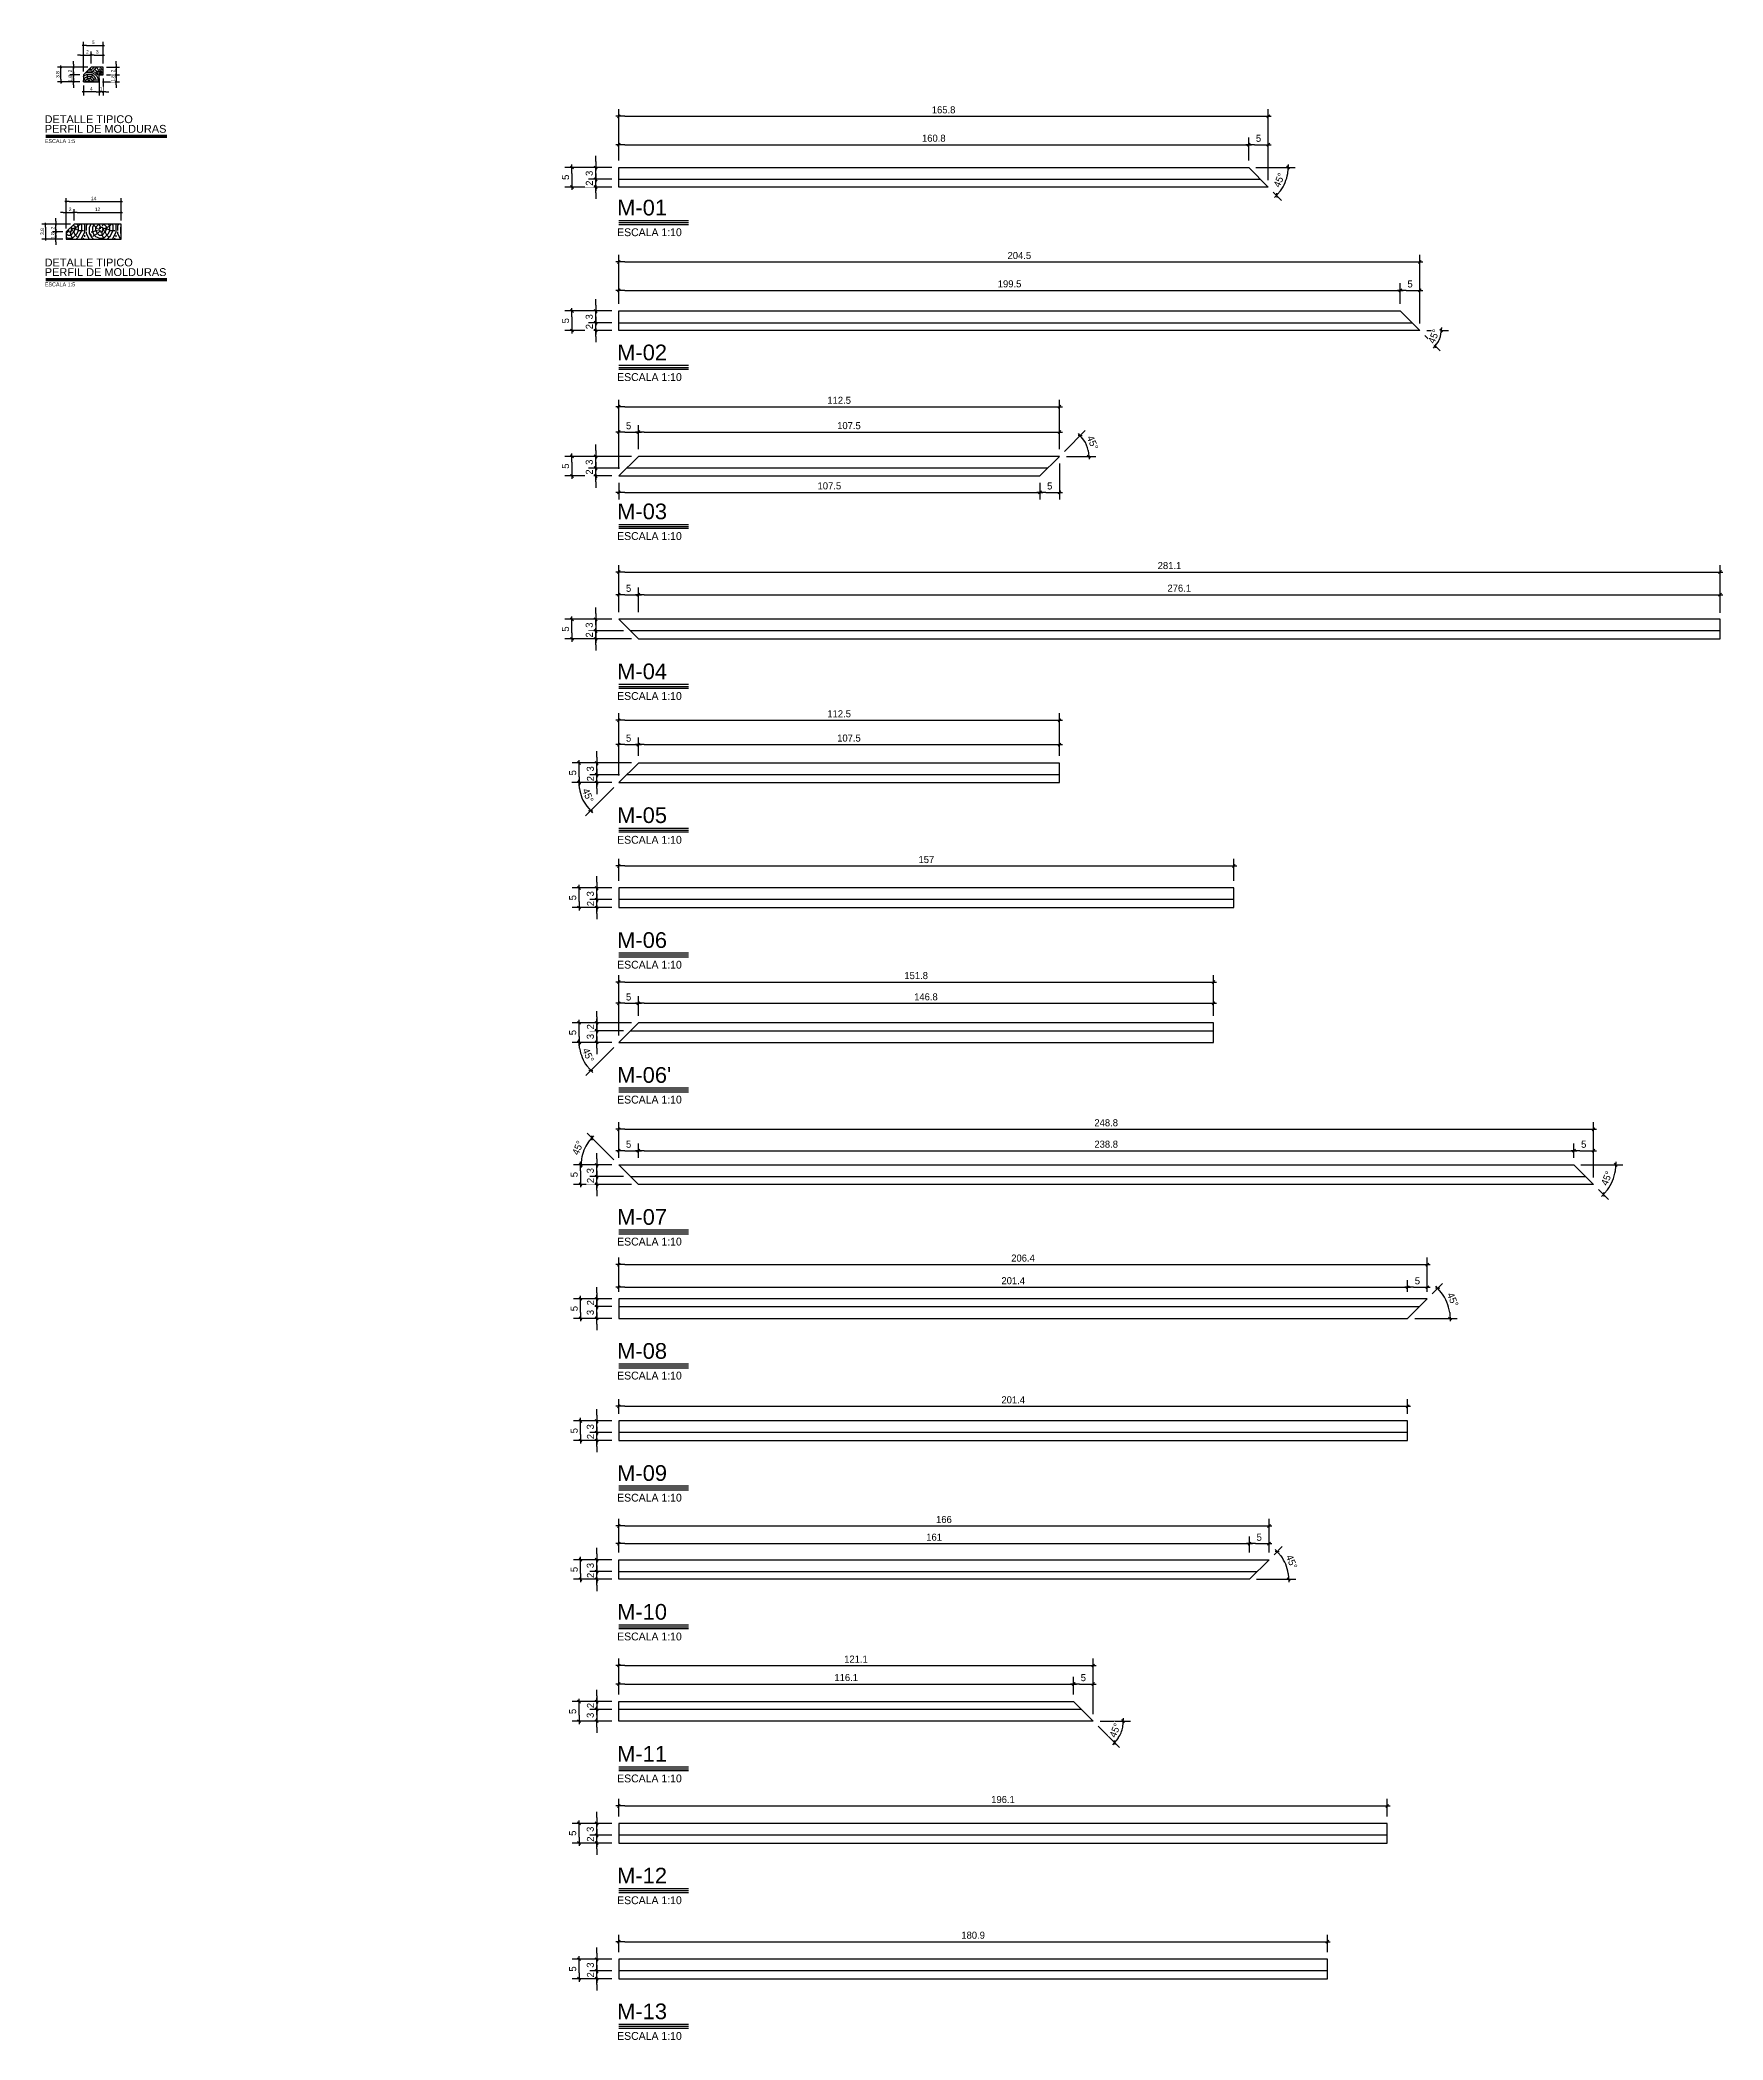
# Model space of a CAD drawing. Header units: millimetres. Extents: x 19458 to 19711, y 4351 to 4752.
# Drawn here: x 19535.36 to 19539.66, y 4507.92 to 4513.02 of the extents above; entities that cross this region are included whole.
import ezdxf
from ezdxf.enums import TextEntityAlignment as Align

# ---------------------------------------------------------------- set-up
doc = ezdxf.new("R2010")
doc.units = ezdxf.units.MM
for name, color, linetype in [('0 @ 0.05', 7, 'Continuous'), ('0 @ 0.1', 7, 'Continuous'), ('cotas', 1, 'Continuous'), ('cotas @ 0.02', 1, 'Continuous'), ('cotas @ 0.04', 1, 'Continuous'), ('cotas @ 0.05', 1, 'Continuous'), ('cotas @ 0.08', 1, 'Continuous'), ('cotas @ 0.1', 1, 'Continuous'), ('cotas @ 0.12', 1, 'Continuous'), ('cotas @ 0.125', 1, 'Continuous'), ('cotas @ 0.16', 1, 'Continuous'), ('cotas @ 0.2', 1, 'Continuous'), ('cotas @ 0.24', 1, 'Continuous'), ('cotas @ 0.25', 1, 'Continuous'), ('cotas @ 0.33', 1, 'Continuous'), ('cotas @ 0.48', 1, 'Continuous'), ('cotas @ 0.5', 1, 'Continuous'), ('cotas @ 0.64', 1, 'Continuous'), ('cotas @ 0.75', 1, 'Continuous'), ('cotas @ 0.96', 1, 'Continuous'), ('cotas @ 1', 1, 'Continuous'), ('cotas @ 1.2', 1, 'Continuous'), ('cotas @ 1.25', 1, 'Continuous'), ('cotas @ 1.5', 1, 'Continuous'), ('cotas @ 1.92', 1, 'Continuous'), ('cotas @ 10', 1, 'Continuous'), ('cotas @ 10.8', 1, 'Continuous'), ('cotas @ 100', 1, 'Continuous'), ('cotas @ 12', 1, 'Continuous'), ('cotas @ 15.36', 1, 'Continuous'), ('cotas @ 16', 1, 'Continuous'), ('cotas @ 2', 1, 'Continuous'), ('cotas @ 2.4', 1, 'Continuous'), ('cotas @ 2.5', 1, 'Continuous'), ('cotas @ 20', 1, 'Continuous'), ('cotas @ 200', 1, 'Continuous'), ('cotas @ 24', 1, 'Continuous'), ('cotas @ 3.6', 1, 'Continuous'), ('cotas @ 3.84', 1, 'Continuous'), ('cotas @ 30', 1, 'Continuous'), ('cotas @ 300', 1, 'Continuous'), ('cotas @ 36', 1, 'Continuous'), ('cotas @ 4', 1, 'Continuous'), ('cotas @ 4.8', 1, 'Continuous'), ('cotas @ 40', 1, 'Continuous'), ('cotas @ 400', 1, 'Continuous'), ('cotas @ 48', 1, 'Continuous'), ('cotas @ 5', 1, 'Continuous'), ('cotas @ 50', 1, 'Continuous'), ('cotas @ 500', 1, 'Continuous'), ('cotas @ 6', 1, 'Continuous'), ('cotas @ 7.2', 1, 'Continuous'), ('cotas @ 7.68', 1, 'Continuous'), ('cotas @ 8', 1, 'Continuous'), ('cotas @ 8.4', 1, 'Continuous'), ('cotas @ 9.6', 1, 'Continuous'), ('cotas @ 95.9969', 1, 'Continuous'), ('MOLDURAS', 2, 'Continuous'), ('TEXTOS TITULOS @ 0.05', 3, 'Continuous'), ('TEXTOS TITULOS @ 0.1', 3, 'Continuous')]:
    doc.layers.add(name, color=color, linetype=linetype)
doc.styles.add('century gothic', font='GOTHIC.TTF')
doc.styles.add('COTAS SMC', font='GOTHIC.TTF')
doc.styles.add('NOTAS', font='GOTHIC.TTF')
doc.styles.add('SMCtitulos', font='sanss___.ttf')
doc.dimstyles.new('ANOTATIVE 100 SMCONSTRUCCIONES', dxfattribs={"dimscale": 0, "dimtxt": 0.18, "dimasz": 0.15, "dimexe": 0.18, "dimexo": 0.09, "dimgap": 0.1, "dimtad": 1, "dimzin": 0, "dimdsep": 46, "dimtxsty": 'century gothic', "dimblk1": 'FLECHA1', "dimblk2": 'FLECHA1', "dimsah": 1, "dimcen": 0.18, "dimdle": 0.075, "dimclrd": 1, "dimclre": 1, "dimclrt": 2, "dimaunit": 1, "dimadec": 0, "dimazin": 0, "dimtfac": 0.75, "dimtix": 1, "dimtmove": 2, "dimatfit": 3, "dimfxl": 0.09, "dimtvp": 1.5, "dimtfill": 1, "dimtolj": 1, "dimtzin": 0, "dimarcsym": 0})
doc.dimstyles.new('ANOTATIVE CM SMCONSTRUCCIONES', dxfattribs={"dimscale": 0, "dimtxt": 0.18, "dimasz": 0.15, "dimexe": 0.18, "dimexo": 0.18, "dimgap": 0.07, "dimtad": 1, "dimdec": 1, "dimlfac": 100, "dimdsep": 46, "dimtxsty": 'century gothic', "dimblk1": 'FLECHA1', "dimblk2": 'FLECHA1', "dimsah": 1, "dimcen": 0.18, "dimdle": 0.075, "dimclrd": 1, "dimclre": 1, "dimclrt": 2, "dimaunit": 1, "dimadec": 0, "dimazin": 2, "dimtfac": 0.75, "dimtdec": 1, "dimtix": 1, "dimtmove": 2, "dimatfit": 3, "dimfxl": 0.09, "dimtvp": 1.5, "dimtfill": 1, "dimtolj": 1, "dimtzin": 0, "dimarcsym": 0})
doc.dimstyles.new('PIES SMCONSTRUCCIONES', dxfattribs={"dimscale": 0, "dimtxt": 0.18, "dimasz": 0.2, "dimexe": 0.18, "dimexo": 0, "dimgap": 0.1, "dimtad": 1, "dimdec": 0, "dimlfac": 39.370079, "dimzin": 0, "dimdsep": 46, "dimlunit": 4, "dimtxsty": 'COTAS SMC', "dimblk1": 'FLECHA1', "dimblk2": 'FLECHA1', "dimsah": 1, "dimcen": 0.2, "dimdle": 0.075, "dimclrd": 1, "dimclre": 1, "dimclrt": 2, "dimaunit": 1, "dimadec": 0, "dimazin": 0, "dimtfac": 0.75, "dimtdec": 0, "dimtix": 1, "dimtmove": 2, "dimatfit": 3, "dimfxl": 0.09, "dimtvp": 1.5, "dimtfill": 1, "dimtolj": 1, "dimtzin": 0, "dimarcsym": 0})
doc.dimstyles.new('PULGADAS SMCONSTRUCCIONES', dxfattribs={"dimscale": 0, "dimtxt": 0.18, "dimasz": 0.125, "dimexe": 0.18, "dimexo": 0, "dimgap": 0.1, "dimtad": 1, "dimdec": 0, "dimlfac": 39.370079, "dimzin": 0, "dimdsep": 46, "dimtxsty": 'COTAS SMC', "dimblk1": 'FLECHA1', "dimblk2": 'FLECHA1', "dimsah": 1, "dimcen": 0.18, "dimdle": 0.075, "dimclrd": 1, "dimclre": 1, "dimclrt": 2, "dimaunit": 1, "dimadec": 0, "dimazin": 0, "dimtfac": 0.75, "dimtdec": 0, "dimtix": 1, "dimtmove": 2, "dimatfit": 3, "dimfxl": 0.09, "dimtvp": 1.5, "dimtfill": 1, "dimtolj": 1, "dimtzin": 0, "dimarcsym": 0})

# ---------------------------------------------------------------- blocks, each defined once
blk = doc.blocks.new('*U172')
at = {"color": 2}
blk.add_line((0, 0.05), (6.19, 0.05), dxfattribs=at)
at = {"color": 250}
blk.add_line((0, 0), (6.19, 0), dxfattribs=at)
at = {"color": 7}
blk.add_line((0, -0.05), (6.19, -0.05), dxfattribs=at)
at = {"color": 0, "linetype": 'ByBlock', "lineweight": -2, "style": 'NOTAS'}
for tag, p in [('1TITLE', (0.03, 1.01)), ('2TITLE', (-0.04, 0.18))]:
    blk.add_attdef(tag, p, '', height=0.3, dxfattribs=at)
blk.add_attdef('SCALE', text='', height=0.18, dxfattribs=at).set_placement((-0.04, -0.15), align=Align.TOP_LEFT)
blk = doc.blocks.new('FLECHA1')
at = {"color": 4}
blk.add_line((-0.246176, -0.248081), (0.248081, 0.25), dxfattribs=at)
at = {"color": 1}
blk.add_line((-1, 0), (0.496162, 0), dxfattribs=at)
blk = doc.blocks.new('*D173')
at = {"color": 1, "lineweight": -2, "transparency": 16777216}
for p, q in [((19535.4203, 4512.5339), (19535.3939, 4512.5339)), ((19535.4203, 4512.5159), (19535.3939, 4512.5159)), ((19535.4029, 4512.5414), (19535.4029, 4512.5489)), ((19535.4029, 4512.5159), (19535.4029, 4512.5339)), ((19535.4029, 4512.5084), (19535.4029, 4512.5009))]:
    blk.add_line(p, q, dxfattribs=at)
at = {"layer": 'Defpoints', "color": 0, "transparency": 16777216}
for p in [(19535.4293, 4512.5339), (19535.4293, 4512.5159)]:
    blk.add_point(p, dxfattribs=at)
at = {"color": 1, "lineweight": -2, "transparency": 16777216, "xscale": 0.0075, "yscale": 0.0075, "zscale": 0.0075}
for p, rotation in [((19535.4029, 4512.5159), 90), ((19535.4029, 4512.5339), 270)]:
    blk.add_blockref('FLECHA1', p, dxfattribs=dict(at, rotation=rotation))
at = {"color": 2, "transparency": 16777216, "insert": (19535.3947, 4512.5249), "char_height": 0.009, "attachment_point": 5, "rotation": 90, "style": 'century gothic', "bg_fill": 3, "box_fill_scale": 1.1, "bg_fill_color": 256, "bg_fill_true_color": 13158600, "bg_fill_transparency": 0}
blk.add_mtext('\\A1;1.8', dxfattribs=at)
at = {"layer": 'Defpoints', "color": 0, "transparency": 16777216}
blk.add_point((19535.4029, 4512.5339), dxfattribs=at)
blk = doc.blocks.new('*D174')
at = {"color": 1, "lineweight": -2, "transparency": 16777216}
for p, q in [((19535.4029, 4512.5614), (19535.4029, 4512.5689)), ((19535.4403, 4512.5539), (19535.3939, 4512.5539)), ((19535.4203, 4512.5339), (19535.3939, 4512.5339)), ((19535.4029, 4512.5339), (19535.4029, 4512.5539)), ((19535.4029, 4512.5264), (19535.4029, 4512.5189))]:
    blk.add_line(p, q, dxfattribs=at)
at = {"layer": 'Defpoints', "color": 0, "transparency": 16777216}
for p in [(19535.4293, 4512.5339), (19535.4493, 4512.5539)]:
    blk.add_point(p, dxfattribs=at)
at = {"color": 1, "lineweight": -2, "transparency": 16777216, "xscale": 0.0075, "yscale": 0.0075, "zscale": 0.0075}
for p, rotation in [((19535.4029, 4512.5539), 270), ((19535.4029, 4512.5339), 90)]:
    blk.add_blockref('FLECHA1', p, dxfattribs=dict(at, rotation=rotation))
at = {"color": 2, "transparency": 16777216, "insert": (19535.3948, 4512.5439), "char_height": 0.009, "attachment_point": 5, "rotation": 90, "style": 'century gothic', "bg_fill": 3, "box_fill_scale": 1.1, "bg_fill_color": 256, "bg_fill_true_color": 13158600, "bg_fill_transparency": 0}
blk.add_mtext('\\A1;2', dxfattribs=at)
at = {"layer": 'Defpoints', "color": 0, "transparency": 16777216}
blk.add_point((19535.4029, 4512.5539), dxfattribs=at)
blk = doc.blocks.new('*D175')
at = {"color": 1, "lineweight": -2, "transparency": 16777216}
for p, q in [((19535.4218, 4512.5836), (19535.4143, 4512.5836)), ((19535.4293, 4512.5442), (19535.4293, 4512.5926)), ((19535.4293, 4512.5836), (19535.4493, 4512.5836)), ((19535.4493, 4512.5629), (19535.4493, 4512.5926)), ((19535.4568, 4512.5836), (19535.4643, 4512.5836))]:
    blk.add_line(p, q, dxfattribs=at)
at = {"layer": 'Defpoints', "color": 0, "transparency": 16777216}
for p in [(19535.4293, 4512.5352), (19535.4493, 4512.5539)]:
    blk.add_point(p, dxfattribs=at)
at = {"color": 1, "lineweight": -2, "transparency": 16777216, "xscale": 0.0075, "yscale": 0.0075, "zscale": 0.0075}
blk.add_blockref('FLECHA1', (19535.4293, 4512.5836), dxfattribs=at)
at = {"color": 1, "lineweight": -2, "transparency": 16777216, "xscale": 0.0075, "yscale": 0.0075, "zscale": 0.0075, "rotation": 180}
blk.add_blockref('FLECHA1', (19535.4493, 4512.5836), dxfattribs=at)
at = {"color": 2, "transparency": 16777216, "insert": (19535.4393, 4512.5918), "char_height": 0.009, "attachment_point": 5, "style": 'century gothic', "bg_fill": 3, "box_fill_scale": 1.1, "bg_fill_color": 256, "bg_fill_true_color": 13158600, "bg_fill_transparency": 0}
blk.add_mtext('\\A1;2', dxfattribs=at)
at = {"layer": 'Defpoints', "color": 0, "transparency": 16777216}
blk.add_point((19535.4493, 4512.5836), dxfattribs=at)
blk = doc.blocks.new('*D176')
at = {"color": 1, "lineweight": -2, "transparency": 16777216}
for p, q in [((19535.4493, 4512.5629), (19535.4493, 4512.5926)), ((19535.4568, 4512.5836), (19535.5618, 4512.5836)), ((19535.5693, 4512.5629), (19535.5693, 4512.5926))]:
    blk.add_line(p, q, dxfattribs=at)
at = {"layer": 'Defpoints', "color": 0, "transparency": 16777216}
for p in [(19535.5693, 4512.5836), (19535.4493, 4512.5539), (19535.5693, 4512.5539)]:
    blk.add_point(p, dxfattribs=at)
at = {"color": 1, "lineweight": -2, "transparency": 16777216, "xscale": 0.0075, "yscale": 0.0075, "zscale": 0.0075, "rotation": 180}
blk.add_blockref('FLECHA1', (19535.4493, 4512.5836), dxfattribs=at)
at = {"color": 1, "lineweight": -2, "transparency": 16777216, "xscale": 0.0075, "yscale": 0.0075, "zscale": 0.0075}
blk.add_blockref('FLECHA1', (19535.5693, 4512.5836), dxfattribs=at)
at = {"color": 2, "transparency": 16777216, "insert": (19535.5093, 4512.5918), "char_height": 0.009, "attachment_point": 5, "style": 'century gothic', "bg_fill": 3, "box_fill_scale": 1.1, "bg_fill_color": 256, "bg_fill_true_color": 13158600, "bg_fill_transparency": 0}
blk.add_mtext('\\A1;12', dxfattribs=at)
blk = doc.blocks.new('*D177')
at = {"color": 1, "lineweight": -2, "transparency": 16777216}
for p, q in [((19535.4293, 4512.5429), (19535.4293, 4512.6205)), ((19535.5693, 4512.5629), (19535.5693, 4512.6205)), ((19535.4368, 4512.6115), (19535.5618, 4512.6115))]:
    blk.add_line(p, q, dxfattribs=at)
at = {"layer": 'Defpoints', "color": 0, "transparency": 16777216}
for p in [(19535.5693, 4512.6115), (19535.4293, 4512.5339), (19535.5693, 4512.5539)]:
    blk.add_point(p, dxfattribs=at)
at = {"color": 1, "lineweight": -2, "transparency": 16777216, "xscale": 0.0075, "yscale": 0.0075, "zscale": 0.0075, "rotation": 180}
blk.add_blockref('FLECHA1', (19535.4293, 4512.6115), dxfattribs=at)
at = {"color": 1, "lineweight": -2, "transparency": 16777216, "xscale": 0.0075, "yscale": 0.0075, "zscale": 0.0075}
blk.add_blockref('FLECHA1', (19535.5693, 4512.6115), dxfattribs=at)
at = {"color": 2, "transparency": 16777216, "insert": (19535.4993, 4512.6196), "char_height": 0.009, "attachment_point": 5, "style": 'century gothic', "bg_fill": 3, "box_fill_scale": 1.1, "bg_fill_color": 256, "bg_fill_true_color": 13158600, "bg_fill_transparency": 0}
blk.add_mtext('\\A1;14', dxfattribs=at)
blk = doc.blocks.new('*D178')
at = {"color": 1, "lineweight": -2, "transparency": 16777216}
for p, q in [((19535.4403, 4512.5539), (19535.3674, 4512.5539)), ((19535.4203, 4512.5159), (19535.3674, 4512.5159)), ((19535.3764, 4512.5464), (19535.3764, 4512.5234))]:
    blk.add_line(p, q, dxfattribs=at)
at = {"layer": 'Defpoints', "color": 0, "transparency": 16777216}
for p in [(19535.4293, 4512.5159), (19535.4493, 4512.5539)]:
    blk.add_point(p, dxfattribs=at)
at = {"color": 1, "lineweight": -2, "transparency": 16777216, "xscale": 0.0075, "yscale": 0.0075, "zscale": 0.0075}
for p, rotation in [((19535.3764, 4512.5539), 90), ((19535.3764, 4512.5159), 270)]:
    blk.add_blockref('FLECHA1', p, dxfattribs=dict(at, rotation=rotation))
at = {"color": 2, "transparency": 16777216, "insert": (19535.3682, 4512.5349), "char_height": 0.009, "attachment_point": 5, "rotation": 90, "style": 'century gothic', "bg_fill": 3, "box_fill_scale": 1.1, "bg_fill_color": 256, "bg_fill_true_color": 13158600, "bg_fill_transparency": 0}
blk.add_mtext('\\A1;3.8', dxfattribs=at)
at = {"layer": 'Defpoints', "color": 0, "transparency": 16777216}
blk.add_point((19535.3764, 4512.5159), dxfattribs=at)
blk = doc.blocks.new('*D179')
at = {"color": 1, "lineweight": -2, "transparency": 16777216}
for p, q in [((19535.4643, 4512.9349), (19535.4386, 4512.9349)), ((19535.4476, 4512.9424), (19535.4476, 4512.9499)), ((19535.4476, 4512.9169), (19535.4476, 4512.9349)), ((19535.4643, 4512.9169), (19535.4386, 4512.9169)), ((19535.4476, 4512.9094), (19535.4476, 4512.9019))]:
    blk.add_line(p, q, dxfattribs=at)
at = {"layer": 'Defpoints', "color": 0, "transparency": 16777216}
for p in [(19535.4733, 4512.9349), (19535.4733, 4512.9169)]:
    blk.add_point(p, dxfattribs=at)
at = {"color": 1, "lineweight": -2, "transparency": 16777216, "xscale": 0.0075, "yscale": 0.0075, "zscale": 0.0075}
for p, rotation in [((19535.4476, 4512.9349), 270), ((19535.4476, 4512.9169), 90)]:
    blk.add_blockref('FLECHA1', p, dxfattribs=dict(at, rotation=rotation))
at = {"color": 2, "transparency": 16777216, "insert": (19535.4393, 4512.9259), "char_height": 0.009, "attachment_point": 5, "rotation": 90, "style": 'century gothic', "bg_fill": 3, "box_fill_scale": 1.1, "bg_fill_color": 256, "bg_fill_true_color": 13158600, "bg_fill_transparency": 0}
blk.add_mtext('\\A1;1.8', dxfattribs=at)
at = {"layer": 'Defpoints', "color": 0, "transparency": 16777216}
blk.add_point((19535.4476, 4512.9349), dxfattribs=at)
blk = doc.blocks.new('*D180')
at = {"color": 1, "lineweight": -2, "transparency": 16777216}
for p, q in [((19535.4476, 4512.9624), (19535.4476, 4512.9699)), ((19535.4843, 4512.9549), (19535.4386, 4512.9549)), ((19535.4643, 4512.9349), (19535.4386, 4512.9349)), ((19535.4476, 4512.9349), (19535.4476, 4512.9549)), ((19535.4476, 4512.9274), (19535.4476, 4512.9199))]:
    blk.add_line(p, q, dxfattribs=at)
at = {"layer": 'Defpoints', "color": 0, "transparency": 16777216}
for p in [(19535.4733, 4512.9349), (19535.4933, 4512.9549)]:
    blk.add_point(p, dxfattribs=at)
at = {"color": 1, "lineweight": -2, "transparency": 16777216, "xscale": 0.0075, "yscale": 0.0075, "zscale": 0.0075}
for p, rotation in [((19535.4476, 4512.9549), 270), ((19535.4476, 4512.9349), 90)]:
    blk.add_blockref('FLECHA1', p, dxfattribs=dict(at, rotation=rotation))
at = {"color": 2, "transparency": 16777216, "insert": (19535.4394, 4512.9449), "char_height": 0.009, "attachment_point": 5, "rotation": 90, "style": 'century gothic', "bg_fill": 3, "box_fill_scale": 1.1, "bg_fill_color": 256, "bg_fill_true_color": 13158600, "bg_fill_transparency": 0}
blk.add_mtext('\\A1;2', dxfattribs=at)
at = {"layer": 'Defpoints', "color": 0, "transparency": 16777216}
blk.add_point((19535.4476, 4512.9549), dxfattribs=at)
blk = doc.blocks.new('*D181')
at = {"color": 1, "lineweight": -2, "transparency": 16777216}
for p, q in [((19535.4843, 4512.9549), (19535.4068, 4512.9549)), ((19535.4158, 4512.9244), (19535.4158, 4512.9474)), ((19535.4643, 4512.9169), (19535.4068, 4512.9169))]:
    blk.add_line(p, q, dxfattribs=at)
at = {"layer": 'Defpoints', "color": 0, "transparency": 16777216}
for p in [(19535.4933, 4512.9549), (19535.4733, 4512.9169)]:
    blk.add_point(p, dxfattribs=at)
at = {"color": 1, "lineweight": -2, "transparency": 16777216, "xscale": 0.0075, "yscale": 0.0075, "zscale": 0.0075}
for p, rotation in [((19535.4158, 4512.9549), 90), ((19535.4158, 4512.9169), 270)]:
    blk.add_blockref('FLECHA1', p, dxfattribs=dict(at, rotation=rotation))
at = {"color": 2, "transparency": 16777216, "insert": (19535.4076, 4512.9359), "char_height": 0.009, "attachment_point": 5, "rotation": 90, "style": 'century gothic', "bg_fill": 3, "box_fill_scale": 1.1, "bg_fill_color": 256, "bg_fill_true_color": 13158600, "bg_fill_transparency": 0}
blk.add_mtext('\\A1;3.8', dxfattribs=at)
at = {"layer": 'Defpoints', "color": 0, "transparency": 16777216}
blk.add_point((19535.4158, 4512.9549), dxfattribs=at)
blk = doc.blocks.new('*D182')
at = {"color": 1, "lineweight": -2, "transparency": 16777216}
for p, q in [((19535.4658, 4512.9855), (19535.4583, 4512.9855)), ((19535.4733, 4512.9439), (19535.4733, 4512.9945)), ((19535.4733, 4512.9855), (19535.4933, 4512.9855)), ((19535.4933, 4512.9639), (19535.4933, 4512.9945)), ((19535.5008, 4512.9855), (19535.5083, 4512.9855))]:
    blk.add_line(p, q, dxfattribs=at)
at = {"layer": 'Defpoints', "color": 0, "transparency": 16777216}
for p in [(19535.4733, 4512.9349), (19535.4933, 4512.9549)]:
    blk.add_point(p, dxfattribs=at)
at = {"color": 1, "lineweight": -2, "transparency": 16777216, "xscale": 0.0075, "yscale": 0.0075, "zscale": 0.0075}
blk.add_blockref('FLECHA1', (19535.4733, 4512.9855), dxfattribs=at)
at = {"color": 1, "lineweight": -2, "transparency": 16777216, "xscale": 0.0075, "yscale": 0.0075, "zscale": 0.0075, "rotation": 180}
blk.add_blockref('FLECHA1', (19535.4933, 4512.9855), dxfattribs=at)
at = {"color": 2, "transparency": 16777216, "insert": (19535.4833, 4512.9936), "char_height": 0.009, "attachment_point": 5, "style": 'century gothic', "bg_fill": 3, "box_fill_scale": 1.1, "bg_fill_color": 256, "bg_fill_true_color": 13158600, "bg_fill_transparency": 0}
blk.add_mtext('\\A1;2', dxfattribs=at)
at = {"layer": 'Defpoints', "color": 0, "transparency": 16777216}
blk.add_point((19535.4933, 4512.9855), dxfattribs=at)
blk = doc.blocks.new('*D183')
at = {"color": 1, "lineweight": -2, "transparency": 16777216}
for p, q in [((19535.4933, 4512.9639), (19535.4933, 4512.9945)), ((19535.5008, 4512.9855), (19535.5158, 4512.9855)), ((19535.5233, 4512.9639), (19535.5233, 4512.9945))]:
    blk.add_line(p, q, dxfattribs=at)
at = {"layer": 'Defpoints', "color": 0, "transparency": 16777216}
for p in [(19535.4933, 4512.9549), (19535.5233, 4512.9549)]:
    blk.add_point(p, dxfattribs=at)
at = {"color": 1, "lineweight": -2, "transparency": 16777216, "xscale": 0.0075, "yscale": 0.0075, "zscale": 0.0075, "rotation": 180}
blk.add_blockref('FLECHA1', (19535.4933, 4512.9855), dxfattribs=at)
at = {"color": 1, "lineweight": -2, "transparency": 16777216, "xscale": 0.0075, "yscale": 0.0075, "zscale": 0.0075}
blk.add_blockref('FLECHA1', (19535.5233, 4512.9855), dxfattribs=at)
at = {"color": 2, "transparency": 16777216, "insert": (19535.5083, 4512.9938), "char_height": 0.009, "attachment_point": 5, "style": 'century gothic', "bg_fill": 3, "box_fill_scale": 1.1, "bg_fill_color": 256, "bg_fill_true_color": 13158600, "bg_fill_transparency": 0}
blk.add_mtext('\\A1;3', dxfattribs=at)
at = {"layer": 'Defpoints', "color": 0, "transparency": 16777216}
blk.add_point((19535.5233, 4512.9855), dxfattribs=at)
blk = doc.blocks.new('*D184')
at = {"color": 1, "lineweight": -2, "transparency": 16777216}
for p, q in [((19535.5566, 4512.9624), (19535.5566, 4512.9699)), ((19535.5323, 4512.9549), (19535.5656, 4512.9549)), ((19535.5323, 4512.9349), (19535.5656, 4512.9349)), ((19535.5566, 4512.9549), (19535.5566, 4512.9349)), ((19535.5566, 4512.9274), (19535.5566, 4512.9199))]:
    blk.add_line(p, q, dxfattribs=at)
at = {"color": 1, "lineweight": -2, "transparency": 16777216, "xscale": 0.0075, "yscale": 0.0075, "zscale": 0.0075}
for p, rotation in [((19535.5566, 4512.9549), 270), ((19535.5566, 4512.9349), 90)]:
    blk.add_blockref('FLECHA1', p, dxfattribs=dict(at, rotation=rotation))
at = {"color": 2, "transparency": 16777216, "insert": (19535.5485, 4512.9449), "char_height": 0.009, "attachment_point": 5, "rotation": 90, "style": 'century gothic', "bg_fill": 3, "box_fill_scale": 1.1, "bg_fill_color": 256, "bg_fill_true_color": 13158600, "bg_fill_transparency": 0}
blk.add_mtext('\\A1;2', dxfattribs=at)
at = {"layer": 'Defpoints', "color": 0, "transparency": 16777216}
for p in [(19535.5233, 4512.9549), (19535.5233, 4512.9349), (19535.5566, 4512.9349)]:
    blk.add_point(p, dxfattribs=at)
blk = doc.blocks.new('*D185')
at = {"color": 1, "lineweight": -2, "transparency": 16777216}
for p, q in [((19535.5323, 4512.9349), (19535.5656, 4512.9349)), ((19535.5566, 4512.9424), (19535.5566, 4512.9499)), ((19535.5566, 4512.9349), (19535.5566, 4512.9169)), ((19535.5223, 4512.9169), (19535.5656, 4512.9169)), ((19535.5566, 4512.9094), (19535.5566, 4512.9019))]:
    blk.add_line(p, q, dxfattribs=at)
at = {"layer": 'Defpoints', "color": 0, "transparency": 16777216}
blk.add_point((19535.5133, 4512.9169), dxfattribs=at)
at = {"color": 1, "lineweight": -2, "transparency": 16777216, "xscale": 0.0075, "yscale": 0.0075, "zscale": 0.0075}
for p, rotation in [((19535.5566, 4512.9349), 270), ((19535.5566, 4512.9169), 90)]:
    blk.add_blockref('FLECHA1', p, dxfattribs=dict(at, rotation=rotation))
at = {"color": 2, "transparency": 16777216, "insert": (19535.5484, 4512.9259), "char_height": 0.009, "attachment_point": 5, "rotation": 90, "style": 'century gothic', "bg_fill": 3, "box_fill_scale": 1.1, "bg_fill_color": 256, "bg_fill_true_color": 13158600, "bg_fill_transparency": 0}
blk.add_mtext('\\A1;1.8', dxfattribs=at)
at = {"layer": 'Defpoints', "color": 0, "transparency": 16777216}
for p in [(19535.5233, 4512.9349), (19535.5566, 4512.9169)]:
    blk.add_point(p, dxfattribs=at)
blk = doc.blocks.new('*D186')
at = {"color": 1, "lineweight": -2, "transparency": 16777216}
for p, q in [((19535.5133, 4512.9259), (19535.5133, 4512.8825)), ((19535.5233, 4512.9259), (19535.5233, 4512.8825)), ((19535.5058, 4512.8915), (19535.4983, 4512.8915)), ((19535.5233, 4512.8915), (19535.5133, 4512.8915)), ((19535.5308, 4512.8915), (19535.5383, 4512.8915))]:
    blk.add_line(p, q, dxfattribs=at)
at = {"layer": 'Defpoints', "color": 0, "transparency": 16777216}
for p in [(19535.5133, 4512.9349), (19535.5233, 4512.9349)]:
    blk.add_point(p, dxfattribs=at)
at = {"color": 1, "lineweight": -2, "transparency": 16777216, "xscale": 0.0075, "yscale": 0.0075, "zscale": 0.0075}
blk.add_blockref('FLECHA1', (19535.5133, 4512.8915), dxfattribs=at)
at = {"color": 1, "lineweight": -2, "transparency": 16777216, "xscale": 0.0075, "yscale": 0.0075, "zscale": 0.0075, "rotation": 180}
blk.add_blockref('FLECHA1', (19535.5233, 4512.8915), dxfattribs=at)
at = {"color": 2, "transparency": 16777216, "insert": (19535.5183, 4512.8995), "char_height": 0.009, "attachment_point": 5, "style": 'century gothic', "bg_fill": 3, "box_fill_scale": 1.1, "bg_fill_color": 256, "bg_fill_true_color": 13158600, "bg_fill_transparency": 0}
blk.add_mtext('\\A1;1', dxfattribs=at)
at = {"layer": 'Defpoints', "color": 0, "transparency": 16777216}
blk.add_point((19535.5133, 4512.8915), dxfattribs=at)
blk = doc.blocks.new('*D187')
at = {"color": 1, "lineweight": -2, "transparency": 16777216}
for p, q in [((19535.5133, 4512.9259), (19535.5133, 4512.8825)), ((19535.4733, 4512.9079), (19535.4733, 4512.8825)), ((19535.5058, 4512.8915), (19535.4808, 4512.8915))]:
    blk.add_line(p, q, dxfattribs=at)
at = {"layer": 'Defpoints', "color": 0, "transparency": 16777216}
blk.add_point((19535.5133, 4512.9349), dxfattribs=at)
at = {"color": 1, "lineweight": -2, "transparency": 16777216, "xscale": 0.0075, "yscale": 0.0075, "zscale": 0.0075, "rotation": 180}
blk.add_blockref('FLECHA1', (19535.4733, 4512.8915), dxfattribs=at)
at = {"color": 1, "lineweight": -2, "transparency": 16777216, "xscale": 0.0075, "yscale": 0.0075, "zscale": 0.0075}
blk.add_blockref('FLECHA1', (19535.5133, 4512.8915), dxfattribs=at)
at = {"color": 2, "transparency": 16777216, "insert": (19535.4933, 4512.8996), "char_height": 0.009, "attachment_point": 5, "style": 'century gothic', "bg_fill": 3, "box_fill_scale": 1.1, "bg_fill_color": 256, "bg_fill_true_color": 13158600, "bg_fill_transparency": 0}
blk.add_mtext('\\A1;4', dxfattribs=at)
at = {"layer": 'Defpoints', "color": 0, "transparency": 16777216}
for p in [(19535.4733, 4512.9169), (19535.4733, 4512.8915)]:
    blk.add_point(p, dxfattribs=at)
blk = doc.blocks.new('*D188')
at = {"color": 1, "lineweight": -2, "transparency": 16777216}
for p, q in [((19535.4733, 4512.9439), (19535.4733, 4513.0191)), ((19535.4808, 4513.0101), (19535.5158, 4513.0101)), ((19535.5233, 4512.9639), (19535.5233, 4513.0191))]:
    blk.add_line(p, q, dxfattribs=at)
at = {"layer": 'Defpoints', "color": 0, "transparency": 16777216}
for p in [(19535.4733, 4512.9349), (19535.5233, 4512.9549)]:
    blk.add_point(p, dxfattribs=at)
at = {"color": 1, "lineweight": -2, "transparency": 16777216, "xscale": 0.0075, "yscale": 0.0075, "zscale": 0.0075, "rotation": 180}
blk.add_blockref('FLECHA1', (19535.4733, 4513.0101), dxfattribs=at)
at = {"color": 1, "lineweight": -2, "transparency": 16777216, "xscale": 0.0075, "yscale": 0.0075, "zscale": 0.0075}
blk.add_blockref('FLECHA1', (19535.5233, 4513.0101), dxfattribs=at)
at = {"color": 2, "transparency": 16777216, "insert": (19535.4983, 4513.0182), "char_height": 0.009, "attachment_point": 5, "style": 'century gothic', "bg_fill": 3, "box_fill_scale": 1.1, "bg_fill_color": 256, "bg_fill_true_color": 13158600, "bg_fill_transparency": 0}
blk.add_mtext('\\A1;5', dxfattribs=at)
at = {"layer": 'Defpoints', "color": 0, "transparency": 16777216}
blk.add_point((19535.5233, 4513.0101), dxfattribs=at)
blk = doc.blocks.new('WE')
at = {"layer": 'MOLDURAS'}
blk.add_line((19444.003, 4517.7875), (19444.003, 4519.8125), dxfattribs=at)
blk.add_lwpolyline([(19443.983, 4517.7875), (19444.033, 4517.7875), (19444.033, 4519.7825), (19443.983, 4519.8325)], close=True, dxfattribs=at)
blk = doc.blocks.new('MK')
at = {"layer": 'MOLDURAS'}
blk.add_line((19445.6411, 4515.7625), (19444.003, 4515.7625), dxfattribs=at)
blk.add_lwpolyline([(19445.6411, 4515.7425), (19445.6411, 4515.7925), (19444.033, 4515.7925), (19443.983, 4515.7425)], close=True, dxfattribs=at)
blk = doc.blocks.new('M03')
at = {"layer": 'MOLDURAS'}
blk.add_line((19447.2792, 4516.8375), (19447.2792, 4515.7625), dxfattribs=at)
blk.add_lwpolyline([(19447.2992, 4516.8175), (19447.2492, 4516.8675), (19447.2492, 4515.7925), (19447.2992, 4515.7425)], close=True, dxfattribs=at)
blk = doc.blocks.new('M04')
at = {"layer": 'MOLDURAS'}
blk.add_line((19450.0607, 4516.8375), (19447.2792, 4516.8375), dxfattribs=at)
blk.add_lwpolyline([(19450.0607, 4516.8175), (19450.0607, 4516.8675), (19447.2492, 4516.8675), (19447.2992, 4516.8175)], close=True, dxfattribs=at)
blk = doc.blocks.new('m5')
at = {"layer": 'MOLDURAS'}
blk.add_line((19451.0667, 4516.8675), (19451.0667, 4515.7625), dxfattribs=at)
blk.add_lwpolyline([(19451.0467, 4516.8675), (19451.0967, 4516.8675), (19451.0967, 4515.7925), (19451.0467, 4515.7425)], close=True, dxfattribs=at)
blk = doc.blocks.new('m6')
at = {"layer": 'MOLDURAS'}
blk.add_line((19451.2167, 4519.8125), (19452.7048, 4519.8125), dxfattribs=at)
blk.add_lwpolyline([(19451.2367, 4519.8325), (19451.1867, 4519.7825), (19452.7048, 4519.7825), (19452.7048, 4519.8325)], close=True, dxfattribs=at)
blk = doc.blocks.new('M7')
at = {"layer": 'MOLDURAS'}
blk.add_line((19451.2167, 4519.8125), (19451.2167, 4522.2509), dxfattribs=at)
blk.add_lwpolyline([(19451.2367, 4519.8325), (19451.1867, 4519.7825), (19451.1867, 4522.2209), (19451.2367, 4522.2709)], close=True, dxfattribs=at)
blk = doc.blocks.new('M8')
at = {"layer": 'MOLDURAS'}
blk.add_line((19449.173, 4522.2509), (19451.2167, 4522.2509), dxfattribs=at)
blk.add_lwpolyline([(19449.173, 4522.2709), (19449.173, 4522.2209), (19451.1867, 4522.2209), (19451.2367, 4522.2709)], close=True, dxfattribs=at)
blk = doc.blocks.new('M09')
at = {"layer": 'MOLDURAS'}
blk.add_line((19449.173, 4522.2509), (19447.1592, 4522.2509), dxfattribs=at)
blk.add_lwpolyline([(19449.173, 4522.2709), (19449.173, 4522.2209), (19447.1592, 4522.2209), (19447.1592, 4522.2709)], close=True, dxfattribs=at)
blk = doc.blocks.new('M11')
at = {"layer": 'MOLDURAS'}
blk.add_line((19448.7792, 4520.9735), (19448.7792, 4519.7925), dxfattribs=at)
blk.add_lwpolyline([(19448.7592, 4520.9534), (19448.8092, 4521.0034), (19448.8092, 4519.7925), (19448.7592, 4519.7925)], close=True, dxfattribs=at)
blk = doc.blocks.new('M12')
at = {"layer": 'MOLDURAS'}
blk.add_line((19450.2087, 4519.6625), (19448.2472, 4519.6625), dxfattribs=at)
blk.add_lwpolyline([(19450.2087, 4519.6425), (19450.2087, 4519.6925), (19448.2472, 4519.6925), (19448.2472, 4519.6425)], close=True, dxfattribs=at)
blk = doc.blocks.new('M13')
at = {"layer": 'MOLDURAS'}
blk.add_line((19447.2792, 4518.7665), (19447.2792, 4516.9575), dxfattribs=at)
blk.add_lwpolyline([(19447.2992, 4518.7665), (19447.2492, 4518.7665), (19447.2492, 4516.9575), (19447.2992, 4516.9575)], close=True, dxfattribs=at)
blk = doc.blocks.new('*U259')
at = {"color": 2}
blk.add_line((0, 0.052), (1.782, 0.052), dxfattribs=at)
at = {"color": 250}
blk.add_line((0, 0), (1.782, 0), dxfattribs=at)
at = {"color": 7}
blk.add_line((0, -0.047), (1.782, -0.047), dxfattribs=at)
at = {"color": 0, "linetype": 'ByBlock', "lineweight": -2, "style": 'NOTAS'}
for tag, p in [('1TITLE', (0.027, 1.014)), ('2TITLE', (-0.043, 0.181))]:
    blk.add_attdef(tag, p, '', height=0.3, dxfattribs=at)
blk.add_attdef('SCALE', text='', height=0.18, dxfattribs=at).set_placement((-0.043, -0.148), align=Align.TOP_LEFT)
blk = doc.blocks.new('M10')
at = {"layer": 'MOLDURAS'}
blk.add_line((19447.1492, 4520.9734), (19448.7792, 4520.9734), dxfattribs=at)
blk.add_lwpolyline([(19447.1492, 4520.9534), (19447.1492, 4521.0034), (19448.8092, 4521.0034), (19448.7592, 4520.9534)], close=True, dxfattribs=at)
blk = doc.blocks.new('*D426')
at = {"color": 1, "lineweight": -2, "transparency": 16777216}
for p, q in [((19536.8401, 4512.7166), (19536.8401, 4512.7748)), ((19538.4482, 4512.7166), (19538.4482, 4512.7748)), ((19536.8551, 4512.7568), (19538.4332, 4512.7568))]:
    blk.add_line(p, q, dxfattribs=at)
at = {"layer": 'Defpoints', "color": 0, "transparency": 16777216}
for p in [(19538.4482, 4512.7568), (19536.8401, 4512.6986), (19538.4482, 4512.6986)]:
    blk.add_point(p, dxfattribs=at)
at = {"color": 1, "lineweight": -2, "transparency": 16777216, "xscale": 0.015, "yscale": 0.015, "zscale": 0.015, "rotation": 180}
blk.add_blockref('FLECHA1', (19536.8401, 4512.7568), dxfattribs=at)
at = {"color": 1, "lineweight": -2, "transparency": 16777216, "xscale": 0.015, "yscale": 0.015, "zscale": 0.015}
blk.add_blockref('FLECHA1', (19538.4482, 4512.7568), dxfattribs=at)
at = {"color": 2, "transparency": 16777216, "insert": (19537.6442, 4512.7732), "char_height": 0.018, "attachment_point": 5, "style": 'century gothic', "bg_fill": 3, "box_fill_scale": 1.1, "bg_fill_color": 256, "bg_fill_true_color": 13158600, "bg_fill_transparency": 0}
blk.add_mtext('\\A1;160.8', dxfattribs=at)
blk = doc.blocks.new('*D427')
at = {"color": 1, "lineweight": -2, "transparency": 16777216}
for p, q in [((19536.8221, 4512.6986), (19536.7023, 4512.6986)), ((19536.7203, 4512.6836), (19536.7203, 4512.6636)), ((19536.8221, 4512.6486), (19536.7023, 4512.6486))]:
    blk.add_line(p, q, dxfattribs=at)
at = {"layer": 'Defpoints', "color": 0, "transparency": 16777216}
for p in [(19536.8401, 4512.6986), (19536.8401, 4512.6486)]:
    blk.add_point(p, dxfattribs=at)
at = {"color": 1, "lineweight": -2, "transparency": 16777216, "xscale": 0.015, "yscale": 0.015, "zscale": 0.015}
for p, rotation in [((19536.7203, 4512.6986), 90), ((19536.7203, 4512.6486), 270)]:
    blk.add_blockref('FLECHA1', p, dxfattribs=dict(at, rotation=rotation))
at = {"color": 2, "transparency": 16777216, "insert": (19536.7041, 4512.6736), "char_height": 0.018, "attachment_point": 5, "rotation": 90, "style": 'century gothic', "bg_fill": 3, "box_fill_scale": 1.1, "bg_fill_color": 256, "bg_fill_true_color": 13158600, "bg_fill_transparency": 0}
blk.add_mtext('\\A1;5', dxfattribs=at)
at = {"layer": 'Defpoints', "color": 0, "transparency": 16777216}
blk.add_point((19536.7203, 4512.6486), dxfattribs=at)
blk = doc.blocks.new('*D428')
at = {"color": 1, "lineweight": -2, "transparency": 16777216}
for p, q in [((19536.8221, 4512.6686), (19536.763, 4512.6686)), ((19536.781, 4512.6836), (19536.781, 4512.6986)), ((19536.781, 4512.6486), (19536.781, 4512.6686)), ((19536.8221, 4512.6486), (19536.763, 4512.6486)), ((19536.781, 4512.6336), (19536.781, 4512.6186))]:
    blk.add_line(p, q, dxfattribs=at)
at = {"layer": 'Defpoints', "color": 0, "transparency": 16777216}
for p in [(19536.8401, 4512.6686), (19536.8401, 4512.6486)]:
    blk.add_point(p, dxfattribs=at)
at = {"color": 1, "lineweight": -2, "transparency": 16777216, "xscale": 0.015, "yscale": 0.015, "zscale": 0.015}
for p, rotation in [((19536.781, 4512.6686), 270), ((19536.781, 4512.6486), 90)]:
    blk.add_blockref('FLECHA1', p, dxfattribs=dict(at, rotation=rotation))
at = {"color": 2, "transparency": 16777216, "insert": (19536.7648, 4512.6586), "char_height": 0.018, "attachment_point": 5, "rotation": 90, "style": 'century gothic', "bg_fill": 3, "box_fill_scale": 1.1, "bg_fill_color": 256, "bg_fill_true_color": 13158600, "bg_fill_transparency": 0}
blk.add_mtext('\\A1;2', dxfattribs=at)
at = {"layer": 'Defpoints', "color": 0, "transparency": 16777216}
blk.add_point((19536.781, 4512.6686), dxfattribs=at)
blk = doc.blocks.new('*D429')
at = {"color": 1, "lineweight": -2, "transparency": 16777216}
for p, q in [((19536.781, 4512.7136), (19536.781, 4512.7286)), ((19536.8221, 4512.6986), (19536.763, 4512.6986)), ((19536.8221, 4512.6686), (19536.763, 4512.6686)), ((19536.781, 4512.6686), (19536.781, 4512.6986)), ((19536.781, 4512.6536), (19536.781, 4512.6386))]:
    blk.add_line(p, q, dxfattribs=at)
at = {"layer": 'Defpoints', "color": 0, "transparency": 16777216}
for p in [(19536.8401, 4512.6986), (19536.8401, 4512.6686)]:
    blk.add_point(p, dxfattribs=at)
at = {"color": 1, "lineweight": -2, "transparency": 16777216, "xscale": 0.015, "yscale": 0.015, "zscale": 0.015}
for p, rotation in [((19536.781, 4512.6986), 270), ((19536.781, 4512.6686), 90)]:
    blk.add_blockref('FLECHA1', p, dxfattribs=dict(at, rotation=rotation))
at = {"color": 2, "transparency": 16777216, "insert": (19536.7646, 4512.6836), "char_height": 0.018, "attachment_point": 5, "rotation": 90, "style": 'century gothic', "bg_fill": 3, "box_fill_scale": 1.1, "bg_fill_color": 256, "bg_fill_true_color": 13158600, "bg_fill_transparency": 0}
blk.add_mtext('\\A1;3', dxfattribs=at)
at = {"layer": 'Defpoints', "color": 0, "transparency": 16777216}
blk.add_point((19536.781, 4512.6986), dxfattribs=at)
blk = doc.blocks.new('*D430')
at = {"color": 1, "lineweight": -2, "transparency": 16777216}
for p, q in [((19538.4482, 4512.7166), (19538.4482, 4512.7748)), ((19538.4982, 4512.6666), (19538.4982, 4512.7748)), ((19538.4632, 4512.7568), (19538.4832, 4512.7568))]:
    blk.add_line(p, q, dxfattribs=at)
at = {"layer": 'Defpoints', "color": 0, "transparency": 16777216}
for p in [(19538.4482, 4512.6986), (19538.4982, 4512.6486)]:
    blk.add_point(p, dxfattribs=at)
at = {"color": 1, "lineweight": -2, "transparency": 16777216, "xscale": 0.015, "yscale": 0.015, "zscale": 0.015, "rotation": 180}
blk.add_blockref('FLECHA1', (19538.4482, 4512.7568), dxfattribs=at)
at = {"color": 1, "lineweight": -2, "transparency": 16777216, "xscale": 0.015, "yscale": 0.015, "zscale": 0.015}
blk.add_blockref('FLECHA1', (19538.4982, 4512.7568), dxfattribs=at)
at = {"color": 2, "transparency": 16777216, "insert": (19538.4732, 4512.773), "char_height": 0.018, "attachment_point": 5, "style": 'century gothic', "bg_fill": 3, "box_fill_scale": 1.1, "bg_fill_color": 256, "bg_fill_true_color": 13158600, "bg_fill_transparency": 0}
blk.add_mtext('\\A1;5', dxfattribs=at)
at = {"layer": 'Defpoints', "color": 0, "transparency": 16777216}
blk.add_point((19538.4982, 4512.7568), dxfattribs=at)
blk = doc.blocks.new('*D431')
at = {"color": 1, "lineweight": -2, "transparency": 16777216}
for p, q in [((19536.8401, 4512.7166), (19536.8401, 4512.8472)), ((19536.8551, 4512.8292), (19538.4832, 4512.8292)), ((19538.4982, 4512.6666), (19538.4982, 4512.8472))]:
    blk.add_line(p, q, dxfattribs=at)
at = {"layer": 'Defpoints', "color": 0, "transparency": 16777216}
for p in [(19538.4982, 4512.8292), (19536.8401, 4512.6986), (19538.4982, 4512.6486)]:
    blk.add_point(p, dxfattribs=at)
at = {"color": 1, "lineweight": -2, "transparency": 16777216, "xscale": 0.015, "yscale": 0.015, "zscale": 0.015, "rotation": 180}
blk.add_blockref('FLECHA1', (19536.8401, 4512.8292), dxfattribs=at)
at = {"color": 1, "lineweight": -2, "transparency": 16777216, "xscale": 0.015, "yscale": 0.015, "zscale": 0.015}
blk.add_blockref('FLECHA1', (19538.4982, 4512.8292), dxfattribs=at)
at = {"color": 2, "transparency": 16777216, "insert": (19537.6692, 4512.8457), "char_height": 0.018, "attachment_point": 5, "style": 'century gothic', "bg_fill": 3, "box_fill_scale": 1.1, "bg_fill_color": 256, "bg_fill_true_color": 13158600, "bg_fill_transparency": 0}
blk.add_mtext('\\A1;165.8', dxfattribs=at)
blk = doc.blocks.new('*D432')
at = {"color": 1, "lineweight": -2, "transparency": 16777216}
for p, q in [((19538.4662, 4512.6986), (19538.5668, 4512.6986)), ((19538.5109, 4512.6358), (19538.5321, 4512.6147))]:
    blk.add_line(p, q, dxfattribs=at)
blk.add_arc((19538.4482, 4512.6986), 0.1006, 323.5517, 351.4483, dxfattribs=at)
at = {"layer": 'Defpoints', "color": 0, "transparency": 16777216}
for p in [(19536.8401, 4512.6986), (19538.4482, 4512.6986), (19538.4482, 4512.6986)]:
    blk.add_point(p, dxfattribs=at)
at = {"color": 1, "lineweight": -2, "transparency": 16777216, "xscale": 0.015, "yscale": 0.015, "zscale": 0.015}
for p, rotation in [((19538.5488, 4512.6986), 85.72415103206362), ((19538.5193, 4512.6274), 229.2758489631607)]:
    blk.add_blockref('FLECHA1', p, dxfattribs=dict(at, rotation=rotation))
at = {"color": 2, "transparency": 16777216, "insert": (19538.5259, 4512.6664), "char_height": 0.018, "attachment_point": 5, "rotation": 67.5, "style": 'century gothic', "bg_fill": 3, "box_fill_scale": 1.1, "bg_fill_color": 256, "bg_fill_true_color": 13158600, "bg_fill_transparency": 0}
blk.add_mtext('\\A1;45°', dxfattribs=at)
at = {"layer": 'Defpoints', "color": 0, "transparency": 16777216}
for p in [(19538.4982, 4512.6486), (19538.5353, 4512.6483)]:
    blk.add_point(p, dxfattribs=at)
blk = doc.blocks.new('*D433')
at = {"color": 1, "lineweight": -2, "transparency": 16777216}
for p, q in [((19536.8221, 4512.3323), (19536.7023, 4512.3323)), ((19536.7203, 4512.3173), (19536.7203, 4512.2973)), ((19536.8221, 4512.2823), (19536.7023, 4512.2823))]:
    blk.add_line(p, q, dxfattribs=at)
at = {"layer": 'Defpoints', "color": 0, "transparency": 16777216}
for p in [(19536.8401, 4512.3323), (19536.8401, 4512.2823)]:
    blk.add_point(p, dxfattribs=at)
at = {"color": 1, "lineweight": -2, "transparency": 16777216, "xscale": 0.015, "yscale": 0.015, "zscale": 0.015}
for p, rotation in [((19536.7203, 4512.3323), 90), ((19536.7203, 4512.2823), 270)]:
    blk.add_blockref('FLECHA1', p, dxfattribs=dict(at, rotation=rotation))
at = {"color": 2, "transparency": 16777216, "insert": (19536.7041, 4512.3073), "char_height": 0.018, "attachment_point": 5, "rotation": 90, "style": 'century gothic', "bg_fill": 3, "box_fill_scale": 1.1, "bg_fill_color": 256, "bg_fill_true_color": 13158600, "bg_fill_transparency": 0}
blk.add_mtext('\\A1;5', dxfattribs=at)
at = {"layer": 'Defpoints', "color": 0, "transparency": 16777216}
blk.add_point((19536.7203, 4512.2823), dxfattribs=at)
blk = doc.blocks.new('*D434')
at = {"color": 1, "lineweight": -2, "transparency": 16777216}
for p, q in [((19536.781, 4512.3173), (19536.781, 4512.3323)), ((19536.8221, 4512.3023), (19536.763, 4512.3023)), ((19536.8221, 4512.2823), (19536.763, 4512.2823)), ((19536.781, 4512.2823), (19536.781, 4512.3023)), ((19536.781, 4512.2673), (19536.781, 4512.2523))]:
    blk.add_line(p, q, dxfattribs=at)
at = {"layer": 'Defpoints', "color": 0, "transparency": 16777216}
for p in [(19536.8401, 4512.3023), (19536.8401, 4512.2823)]:
    blk.add_point(p, dxfattribs=at)
at = {"color": 1, "lineweight": -2, "transparency": 16777216, "xscale": 0.015, "yscale": 0.015, "zscale": 0.015}
for p, rotation in [((19536.781, 4512.3023), 270), ((19536.781, 4512.2823), 90)]:
    blk.add_blockref('FLECHA1', p, dxfattribs=dict(at, rotation=rotation))
at = {"color": 2, "transparency": 16777216, "insert": (19536.7648, 4512.2923), "char_height": 0.018, "attachment_point": 5, "rotation": 90, "style": 'century gothic', "bg_fill": 3, "box_fill_scale": 1.1, "bg_fill_color": 256, "bg_fill_true_color": 13158600, "bg_fill_transparency": 0}
blk.add_mtext('\\A1;2', dxfattribs=at)
at = {"layer": 'Defpoints', "color": 0, "transparency": 16777216}
blk.add_point((19536.781, 4512.3023), dxfattribs=at)
blk = doc.blocks.new('*D435')
at = {"color": 1, "lineweight": -2, "transparency": 16777216}
for p, q in [((19536.781, 4512.3473), (19536.781, 4512.3623)), ((19536.8221, 4512.3323), (19536.763, 4512.3323)), ((19536.781, 4512.3023), (19536.781, 4512.3323)), ((19536.8221, 4512.3023), (19536.763, 4512.3023)), ((19536.781, 4512.2873), (19536.781, 4512.2723))]:
    blk.add_line(p, q, dxfattribs=at)
at = {"layer": 'Defpoints', "color": 0, "transparency": 16777216}
for p in [(19536.8401, 4512.3323), (19536.8401, 4512.3023)]:
    blk.add_point(p, dxfattribs=at)
at = {"color": 1, "lineweight": -2, "transparency": 16777216, "xscale": 0.015, "yscale": 0.015, "zscale": 0.015}
for p, rotation in [((19536.781, 4512.3323), 270), ((19536.781, 4512.3023), 90)]:
    blk.add_blockref('FLECHA1', p, dxfattribs=dict(at, rotation=rotation))
at = {"color": 2, "transparency": 16777216, "insert": (19536.7646, 4512.3173), "char_height": 0.018, "attachment_point": 5, "rotation": 90, "style": 'century gothic', "bg_fill": 3, "box_fill_scale": 1.1, "bg_fill_color": 256, "bg_fill_true_color": 13158600, "bg_fill_transparency": 0}
blk.add_mtext('\\A1;3', dxfattribs=at)
at = {"layer": 'Defpoints', "color": 0, "transparency": 16777216}
blk.add_point((19536.781, 4512.3323), dxfattribs=at)
blk = doc.blocks.new('*D438')
at = {"color": 1, "lineweight": -2, "transparency": 16777216}
for p, q in [((19536.8401, 4512.3503), (19536.8401, 4512.4029)), ((19536.8551, 4512.3849), (19538.8201, 4512.3849)), ((19538.8351, 4512.3503), (19538.8351, 4512.4029))]:
    blk.add_line(p, q, dxfattribs=at)
at = {"layer": 'Defpoints', "color": 0, "transparency": 16777216}
for p in [(19538.8351, 4512.3849), (19536.8401, 4512.3323), (19538.8351, 4512.3323)]:
    blk.add_point(p, dxfattribs=at)
at = {"color": 1, "lineweight": -2, "transparency": 16777216, "xscale": 0.015, "yscale": 0.015, "zscale": 0.015, "rotation": 180}
blk.add_blockref('FLECHA1', (19536.8401, 4512.3849), dxfattribs=at)
at = {"color": 1, "lineweight": -2, "transparency": 16777216, "xscale": 0.015, "yscale": 0.015, "zscale": 0.015}
blk.add_blockref('FLECHA1', (19538.8351, 4512.3849), dxfattribs=at)
at = {"color": 2, "transparency": 16777216, "insert": (19537.8376, 4512.4014), "char_height": 0.018, "attachment_point": 5, "style": 'century gothic', "bg_fill": 3, "box_fill_scale": 1.1, "bg_fill_color": 256, "bg_fill_true_color": 13158600, "bg_fill_transparency": 0}
blk.add_mtext('\\A1;199.5', dxfattribs=at)
blk = doc.blocks.new('*D436')
at = {"color": 1, "lineweight": -2, "transparency": 16777216}
for p, q in [((19538.8351, 4512.3503), (19538.8351, 4512.4029)), ((19538.8501, 4512.3849), (19538.8701, 4512.3849)), ((19538.8851, 4512.3003), (19538.8851, 4512.4029))]:
    blk.add_line(p, q, dxfattribs=at)
at = {"layer": 'Defpoints', "color": 0, "transparency": 16777216}
for p in [(19538.8351, 4512.3323), (19538.8851, 4512.2823)]:
    blk.add_point(p, dxfattribs=at)
at = {"color": 1, "lineweight": -2, "transparency": 16777216, "xscale": 0.015, "yscale": 0.015, "zscale": 0.015, "rotation": 180}
blk.add_blockref('FLECHA1', (19538.8351, 4512.3849), dxfattribs=at)
at = {"color": 1, "lineweight": -2, "transparency": 16777216, "xscale": 0.015, "yscale": 0.015, "zscale": 0.015}
blk.add_blockref('FLECHA1', (19538.8851, 4512.3849), dxfattribs=at)
at = {"color": 2, "transparency": 16777216, "insert": (19538.8601, 4512.4011), "char_height": 0.018, "attachment_point": 5, "style": 'century gothic', "bg_fill": 3, "box_fill_scale": 1.1, "bg_fill_color": 256, "bg_fill_true_color": 13158600, "bg_fill_transparency": 0}
blk.add_mtext('\\A1;5', dxfattribs=at)
at = {"layer": 'Defpoints', "color": 0, "transparency": 16777216}
blk.add_point((19538.8851, 4512.3849), dxfattribs=at)
blk = doc.blocks.new('*D437')
at = {"color": 1, "lineweight": -2, "transparency": 16777216}
for p, q in [((19536.8401, 4512.3503), (19536.8401, 4512.4753)), ((19538.8851, 4512.3003), (19538.8851, 4512.4753)), ((19536.8551, 4512.4573), (19538.8701, 4512.4573))]:
    blk.add_line(p, q, dxfattribs=at)
at = {"layer": 'Defpoints', "color": 0, "transparency": 16777216}
for p in [(19538.8851, 4512.4573), (19536.8401, 4512.3323), (19538.8851, 4512.2823)]:
    blk.add_point(p, dxfattribs=at)
at = {"color": 1, "lineweight": -2, "transparency": 16777216, "xscale": 0.015, "yscale": 0.015, "zscale": 0.015, "rotation": 180}
blk.add_blockref('FLECHA1', (19536.8401, 4512.4573), dxfattribs=at)
at = {"color": 1, "lineweight": -2, "transparency": 16777216, "xscale": 0.015, "yscale": 0.015, "zscale": 0.015}
blk.add_blockref('FLECHA1', (19538.8851, 4512.4573), dxfattribs=at)
at = {"color": 2, "transparency": 16777216, "insert": (19537.8626, 4512.4738), "char_height": 0.018, "attachment_point": 5, "style": 'century gothic', "bg_fill": 3, "box_fill_scale": 1.1, "bg_fill_color": 256, "bg_fill_true_color": 13158600, "bg_fill_transparency": 0}
blk.add_mtext('\\A1;204.5', dxfattribs=at)
blk = doc.blocks.new('*D443')
at = {"color": 1, "lineweight": -2, "transparency": 16777216}
for p, q in [((19536.8721, 4511.9611), (19536.7023, 4511.9611)), ((19536.8221, 4511.9111), (19536.7023, 4511.9111)), ((19536.7203, 4511.9461), (19536.7203, 4511.9261))]:
    blk.add_line(p, q, dxfattribs=at)
at = {"layer": 'Defpoints', "color": 0, "transparency": 16777216}
for p in [(19536.8901, 4511.9611), (19536.8401, 4511.9111)]:
    blk.add_point(p, dxfattribs=at)
at = {"color": 1, "lineweight": -2, "transparency": 16777216, "xscale": 0.015, "yscale": 0.015, "zscale": 0.015}
for p, rotation in [((19536.7203, 4511.9611), 90), ((19536.7203, 4511.9111), 270)]:
    blk.add_blockref('FLECHA1', p, dxfattribs=dict(at, rotation=rotation))
at = {"color": 2, "transparency": 16777216, "insert": (19536.7041, 4511.9361), "char_height": 0.018, "attachment_point": 5, "rotation": 90, "style": 'century gothic', "bg_fill": 3, "box_fill_scale": 1.1, "bg_fill_color": 256, "bg_fill_true_color": 13158600, "bg_fill_transparency": 0}
blk.add_mtext('\\A1;5', dxfattribs=at)
at = {"layer": 'Defpoints', "color": 0, "transparency": 16777216}
blk.add_point((19536.7203, 4511.9111), dxfattribs=at)
blk = doc.blocks.new('*D444')
at = {"color": 1, "lineweight": -2, "transparency": 16777216}
for p, q in [((19536.781, 4511.9461), (19536.781, 4511.9611)), ((19536.8221, 4511.9311), (19536.763, 4511.9311)), ((19536.8221, 4511.9111), (19536.763, 4511.9111)), ((19536.781, 4511.9111), (19536.781, 4511.9311)), ((19536.781, 4511.8961), (19536.781, 4511.8811))]:
    blk.add_line(p, q, dxfattribs=at)
at = {"layer": 'Defpoints', "color": 0, "transparency": 16777216}
for p in [(19536.8401, 4511.9311), (19536.8401, 4511.9111)]:
    blk.add_point(p, dxfattribs=at)
at = {"color": 1, "lineweight": -2, "transparency": 16777216, "xscale": 0.015, "yscale": 0.015, "zscale": 0.015}
for p, rotation in [((19536.781, 4511.9311), 270), ((19536.781, 4511.9111), 90)]:
    blk.add_blockref('FLECHA1', p, dxfattribs=dict(at, rotation=rotation))
at = {"color": 2, "transparency": 16777216, "insert": (19536.7648, 4511.9211), "char_height": 0.018, "attachment_point": 5, "rotation": 90, "style": 'century gothic', "bg_fill": 3, "box_fill_scale": 1.1, "bg_fill_color": 256, "bg_fill_true_color": 13158600, "bg_fill_transparency": 0}
blk.add_mtext('\\A1;2', dxfattribs=at)
at = {"layer": 'Defpoints', "color": 0, "transparency": 16777216}
blk.add_point((19536.781, 4511.9311), dxfattribs=at)
blk = doc.blocks.new('*D445')
at = {"color": 1, "lineweight": -2, "transparency": 16777216}
for p, q in [((19536.8721, 4511.9611), (19536.763, 4511.9611)), ((19536.781, 4511.9761), (19536.781, 4511.9911)), ((19536.781, 4511.9311), (19536.781, 4511.9611)), ((19536.8421, 4511.9311), (19536.763, 4511.9311)), ((19536.781, 4511.9161), (19536.781, 4511.9011))]:
    blk.add_line(p, q, dxfattribs=at)
at = {"layer": 'Defpoints', "color": 0, "transparency": 16777216}
for p in [(19536.8901, 4511.9611), (19536.8601, 4511.9311)]:
    blk.add_point(p, dxfattribs=at)
at = {"color": 1, "lineweight": -2, "transparency": 16777216, "xscale": 0.015, "yscale": 0.015, "zscale": 0.015}
for p, rotation in [((19536.781, 4511.9611), 270), ((19536.781, 4511.9311), 90)]:
    blk.add_blockref('FLECHA1', p, dxfattribs=dict(at, rotation=rotation))
at = {"color": 2, "transparency": 16777216, "insert": (19536.7646, 4511.9461), "char_height": 0.018, "attachment_point": 5, "rotation": 90, "style": 'century gothic', "bg_fill": 3, "box_fill_scale": 1.1, "bg_fill_color": 256, "bg_fill_true_color": 13158600, "bg_fill_transparency": 0}
blk.add_mtext('\\A1;3', dxfattribs=at)
at = {"layer": 'Defpoints', "color": 0, "transparency": 16777216}
blk.add_point((19536.781, 4511.9611), dxfattribs=at)
blk = doc.blocks.new('*D448')
at = {"color": 1, "lineweight": -2, "transparency": 16777216}
for p, q in [((19536.8401, 4511.9291), (19536.8401, 4512.041)), ((19536.8551, 4512.023), (19536.8751, 4512.023)), ((19536.8901, 4511.9791), (19536.8901, 4512.041))]:
    blk.add_line(p, q, dxfattribs=at)
at = {"layer": 'Defpoints', "color": 0, "transparency": 16777216}
for p in [(19536.8901, 4511.9611), (19536.8401, 4511.9111)]:
    blk.add_point(p, dxfattribs=at)
at = {"color": 1, "lineweight": -2, "transparency": 16777216, "xscale": 0.015, "yscale": 0.015, "zscale": 0.015, "rotation": 180}
blk.add_blockref('FLECHA1', (19536.8401, 4512.023), dxfattribs=at)
at = {"color": 1, "lineweight": -2, "transparency": 16777216, "xscale": 0.015, "yscale": 0.015, "zscale": 0.015}
blk.add_blockref('FLECHA1', (19536.8901, 4512.023), dxfattribs=at)
at = {"color": 2, "transparency": 16777216, "insert": (19536.8651, 4512.0392), "char_height": 0.018, "attachment_point": 5, "style": 'century gothic', "bg_fill": 3, "box_fill_scale": 1.1, "bg_fill_color": 256, "bg_fill_true_color": 13158600, "bg_fill_transparency": 0}
blk.add_mtext('\\A1;5', dxfattribs=at)
at = {"layer": 'Defpoints', "color": 0, "transparency": 16777216}
blk.add_point((19536.8901, 4512.023), dxfattribs=at)
blk = doc.blocks.new('*D449')
at = {"color": 1, "lineweight": -2, "transparency": 16777216}
for p, q in [((19536.8901, 4511.9791), (19536.8901, 4512.041)), ((19536.9051, 4512.023), (19537.9501, 4512.023)), ((19537.9651, 4511.9791), (19537.9651, 4512.041))]:
    blk.add_line(p, q, dxfattribs=at)
at = {"layer": 'Defpoints', "color": 0, "transparency": 16777216}
for p in [(19537.9651, 4512.023), (19536.8901, 4511.9611), (19537.9651, 4511.9611)]:
    blk.add_point(p, dxfattribs=at)
at = {"color": 1, "lineweight": -2, "transparency": 16777216, "xscale": 0.015, "yscale": 0.015, "zscale": 0.015, "rotation": 180}
blk.add_blockref('FLECHA1', (19536.8901, 4512.023), dxfattribs=at)
at = {"color": 1, "lineweight": -2, "transparency": 16777216, "xscale": 0.015, "yscale": 0.015, "zscale": 0.015}
blk.add_blockref('FLECHA1', (19537.9651, 4512.023), dxfattribs=at)
at = {"color": 2, "transparency": 16777216, "insert": (19537.4276, 4512.0394), "char_height": 0.018, "attachment_point": 5, "style": 'century gothic', "bg_fill": 3, "box_fill_scale": 1.1, "bg_fill_color": 256, "bg_fill_true_color": 13158600, "bg_fill_transparency": 0}
blk.add_mtext('\\A1;107.5', dxfattribs=at)
blk = doc.blocks.new('*D450')
at = {"color": 1, "lineweight": -2, "transparency": 16777216}
for p, q in [((19536.8401, 4511.9291), (19536.8401, 4512.1057)), ((19537.9651, 4511.9791), (19537.9651, 4512.1057)), ((19536.8551, 4512.0877), (19537.9501, 4512.0877))]:
    blk.add_line(p, q, dxfattribs=at)
at = {"layer": 'Defpoints', "color": 0, "transparency": 16777216}
for p in [(19537.9651, 4512.0877), (19537.9651, 4511.9611), (19536.8401, 4511.9111)]:
    blk.add_point(p, dxfattribs=at)
at = {"color": 1, "lineweight": -2, "transparency": 16777216, "xscale": 0.015, "yscale": 0.015, "zscale": 0.015, "rotation": 180}
blk.add_blockref('FLECHA1', (19536.8401, 4512.0877), dxfattribs=at)
at = {"color": 1, "lineweight": -2, "transparency": 16777216, "xscale": 0.015, "yscale": 0.015, "zscale": 0.015}
blk.add_blockref('FLECHA1', (19537.9651, 4512.0877), dxfattribs=at)
at = {"color": 2, "transparency": 16777216, "insert": (19537.4026, 4512.1041), "char_height": 0.018, "attachment_point": 5, "style": 'century gothic', "bg_fill": 3, "box_fill_scale": 1.1, "bg_fill_color": 256, "bg_fill_true_color": 13158600, "bg_fill_transparency": 0}
blk.add_mtext('\\A1;112.5', dxfattribs=at)
blk = doc.blocks.new('*D451')
at = {"color": 1, "lineweight": -2, "transparency": 16777216}
for p, q in [((19536.8401, 4511.8931), (19536.8401, 4511.8512)), ((19536.8551, 4511.8692), (19537.9001, 4511.8692)), ((19537.9151, 4511.8931), (19537.9151, 4511.8512))]:
    blk.add_line(p, q, dxfattribs=at)
at = {"layer": 'Defpoints', "color": 0, "transparency": 16777216}
for p in [(19536.8401, 4511.9111), (19537.9151, 4511.9111), (19537.9151, 4511.8692)]:
    blk.add_point(p, dxfattribs=at)
at = {"color": 1, "lineweight": -2, "transparency": 16777216, "xscale": 0.015, "yscale": 0.015, "zscale": 0.015, "rotation": 180}
blk.add_blockref('FLECHA1', (19536.8401, 4511.8692), dxfattribs=at)
at = {"color": 1, "lineweight": -2, "transparency": 16777216, "xscale": 0.015, "yscale": 0.015, "zscale": 0.015}
blk.add_blockref('FLECHA1', (19537.9151, 4511.8692), dxfattribs=at)
at = {"color": 2, "transparency": 16777216, "insert": (19537.3776, 4511.8856), "char_height": 0.018, "attachment_point": 5, "style": 'century gothic', "bg_fill": 3, "box_fill_scale": 1.1, "bg_fill_color": 256, "bg_fill_true_color": 13158600, "bg_fill_transparency": 0}
blk.add_mtext('\\A1;107.5', dxfattribs=at)
blk = doc.blocks.new('*D452')
at = {"color": 1, "lineweight": -2, "transparency": 16777216}
for p, q in [((19537.9651, 4511.9431), (19537.9651, 4511.8512)), ((19537.9151, 4511.8931), (19537.9151, 4511.8512)), ((19537.9301, 4511.8692), (19537.9501, 4511.8692))]:
    blk.add_line(p, q, dxfattribs=at)
at = {"layer": 'Defpoints', "color": 0, "transparency": 16777216}
blk.add_point((19537.9651, 4511.9611), dxfattribs=at)
at = {"color": 1, "lineweight": -2, "transparency": 16777216, "xscale": 0.015, "yscale": 0.015, "zscale": 0.015, "rotation": 180}
blk.add_blockref('FLECHA1', (19537.9151, 4511.8692), dxfattribs=at)
at = {"color": 1, "lineweight": -2, "transparency": 16777216, "xscale": 0.015, "yscale": 0.015, "zscale": 0.015}
blk.add_blockref('FLECHA1', (19537.9651, 4511.8692), dxfattribs=at)
at = {"color": 2, "transparency": 16777216, "insert": (19537.9401, 4511.8854), "char_height": 0.018, "attachment_point": 5, "style": 'century gothic', "bg_fill": 3, "box_fill_scale": 1.1, "bg_fill_color": 256, "bg_fill_true_color": 13158600, "bg_fill_transparency": 0}
blk.add_mtext('\\A1;5', dxfattribs=at)
at = {"layer": 'Defpoints', "color": 0, "transparency": 16777216}
for p in [(19537.9151, 4511.9111), (19537.9651, 4511.8692)]:
    blk.add_point(p, dxfattribs=at)
blk = doc.blocks.new('*D460')
at = {"color": 1, "lineweight": -2, "transparency": 16777216}
for p, q in [((19536.8401, 4511.5632), (19536.8401, 4511.6259)), ((19536.8551, 4511.6079), (19536.8751, 4511.6079)), ((19536.8901, 4511.5632), (19536.8901, 4511.6259))]:
    blk.add_line(p, q, dxfattribs=at)
at = {"layer": 'Defpoints', "color": 0, "transparency": 16777216}
for p in [(19536.8401, 4511.5452), (19536.8901, 4511.5452)]:
    blk.add_point(p, dxfattribs=at)
at = {"color": 1, "lineweight": -2, "transparency": 16777216, "xscale": 0.015, "yscale": 0.015, "zscale": 0.015, "rotation": 180}
blk.add_blockref('FLECHA1', (19536.8401, 4511.6079), dxfattribs=at)
at = {"color": 1, "lineweight": -2, "transparency": 16777216, "xscale": 0.015, "yscale": 0.015, "zscale": 0.015}
blk.add_blockref('FLECHA1', (19536.8901, 4511.6079), dxfattribs=at)
at = {"color": 2, "transparency": 16777216, "insert": (19536.8651, 4511.6241), "char_height": 0.018, "attachment_point": 5, "style": 'century gothic', "bg_fill": 3, "box_fill_scale": 1.1, "bg_fill_color": 256, "bg_fill_true_color": 13158600, "bg_fill_transparency": 0}
blk.add_mtext('\\A1;5', dxfattribs=at)
at = {"layer": 'Defpoints', "color": 0, "transparency": 16777216}
blk.add_point((19536.8901, 4511.6079), dxfattribs=at)
blk = doc.blocks.new('*D461')
at = {"color": 1, "lineweight": -2, "transparency": 16777216}
for p, q in [((19536.8901, 4511.5632), (19536.8901, 4511.6259)), ((19536.9051, 4511.6079), (19539.6366, 4511.6079)), ((19539.6516, 4511.5632), (19539.6516, 4511.6259))]:
    blk.add_line(p, q, dxfattribs=at)
at = {"layer": 'Defpoints', "color": 0, "transparency": 16777216}
for p in [(19539.6516, 4511.6079), (19536.8901, 4511.5452), (19539.6516, 4511.5452)]:
    blk.add_point(p, dxfattribs=at)
at = {"color": 1, "lineweight": -2, "transparency": 16777216, "xscale": 0.015, "yscale": 0.015, "zscale": 0.015, "rotation": 180}
blk.add_blockref('FLECHA1', (19536.8901, 4511.6079), dxfattribs=at)
at = {"color": 1, "lineweight": -2, "transparency": 16777216, "xscale": 0.015, "yscale": 0.015, "zscale": 0.015}
blk.add_blockref('FLECHA1', (19539.6516, 4511.6079), dxfattribs=at)
at = {"color": 2, "transparency": 16777216, "insert": (19538.2709, 4511.6243), "char_height": 0.018, "attachment_point": 5, "style": 'century gothic', "bg_fill": 3, "box_fill_scale": 1.1, "bg_fill_color": 256, "bg_fill_true_color": 13158600, "bg_fill_transparency": 0}
blk.add_mtext('\\A1;276.1', dxfattribs=at)
blk = doc.blocks.new('*D462')
at = {"color": 1, "lineweight": -2, "transparency": 16777216}
for p, q in [((19536.8401, 4511.5632), (19536.8401, 4511.6837)), ((19536.8551, 4511.6657), (19539.6366, 4511.6657)), ((19539.6516, 4511.5614), (19539.6516, 4511.6837))]:
    blk.add_line(p, q, dxfattribs=at)
at = {"layer": 'Defpoints', "color": 0, "transparency": 16777216}
for p in [(19539.6516, 4511.6657), (19536.8401, 4511.5452), (19539.6516, 4511.5434)]:
    blk.add_point(p, dxfattribs=at)
at = {"color": 1, "lineweight": -2, "transparency": 16777216, "xscale": 0.015, "yscale": 0.015, "zscale": 0.015, "rotation": 180}
blk.add_blockref('FLECHA1', (19536.8401, 4511.6657), dxfattribs=at)
at = {"color": 1, "lineweight": -2, "transparency": 16777216, "xscale": 0.015, "yscale": 0.015, "zscale": 0.015}
blk.add_blockref('FLECHA1', (19539.6516, 4511.6657), dxfattribs=at)
at = {"color": 2, "transparency": 16777216, "insert": (19538.2459, 4511.6821), "char_height": 0.018, "attachment_point": 5, "style": 'century gothic', "bg_fill": 3, "box_fill_scale": 1.1, "bg_fill_color": 256, "bg_fill_true_color": 13158600, "bg_fill_transparency": 0}
blk.add_mtext('\\A1;281.1', dxfattribs=at)
blk = doc.blocks.new('*D463')
at = {"color": 1, "lineweight": -2, "transparency": 16777216}
for p, q in [((19536.8221, 4511.5452), (19536.763, 4511.5452)), ((19536.781, 4511.5602), (19536.781, 4511.5752)), ((19536.781, 4511.5452), (19536.781, 4511.5152)), ((19536.8521, 4511.5152), (19536.763, 4511.5152)), ((19536.781, 4511.5002), (19536.781, 4511.4852))]:
    blk.add_line(p, q, dxfattribs=at)
at = {"layer": 'Defpoints', "color": 0, "transparency": 16777216}
for p in [(19536.8401, 4511.5452), (19536.8701, 4511.5152)]:
    blk.add_point(p, dxfattribs=at)
at = {"color": 1, "lineweight": -2, "transparency": 16777216, "xscale": 0.015, "yscale": 0.015, "zscale": 0.015}
for p, rotation in [((19536.781, 4511.5452), 270), ((19536.781, 4511.5152), 90)]:
    blk.add_blockref('FLECHA1', p, dxfattribs=dict(at, rotation=rotation))
at = {"color": 2, "transparency": 16777216, "insert": (19536.7646, 4511.5302), "char_height": 0.018, "attachment_point": 5, "rotation": 90, "style": 'century gothic', "bg_fill": 3, "box_fill_scale": 1.1, "bg_fill_color": 256, "bg_fill_true_color": 13158600, "bg_fill_transparency": 0}
blk.add_mtext('\\A1;3', dxfattribs=at)
at = {"layer": 'Defpoints', "color": 0, "transparency": 16777216}
blk.add_point((19536.781, 4511.5152), dxfattribs=at)
blk = doc.blocks.new('*D464')
at = {"color": 1, "lineweight": -2, "transparency": 16777216}
for p, q in [((19536.781, 4511.5302), (19536.781, 4511.5452)), ((19536.8521, 4511.5152), (19536.763, 4511.5152)), ((19536.8721, 4511.4952), (19536.763, 4511.4952)), ((19536.781, 4511.5152), (19536.781, 4511.4952)), ((19536.781, 4511.4802), (19536.781, 4511.4652))]:
    blk.add_line(p, q, dxfattribs=at)
at = {"layer": 'Defpoints', "color": 0, "transparency": 16777216}
for p in [(19536.8701, 4511.5152), (19536.8901, 4511.4952)]:
    blk.add_point(p, dxfattribs=at)
at = {"color": 1, "lineweight": -2, "transparency": 16777216, "xscale": 0.015, "yscale": 0.015, "zscale": 0.015}
for p, rotation in [((19536.781, 4511.5152), 270), ((19536.781, 4511.4952), 90)]:
    blk.add_blockref('FLECHA1', p, dxfattribs=dict(at, rotation=rotation))
at = {"color": 2, "transparency": 16777216, "insert": (19536.7648, 4511.5052), "char_height": 0.018, "attachment_point": 5, "rotation": 90, "style": 'century gothic', "bg_fill": 3, "box_fill_scale": 1.1, "bg_fill_color": 256, "bg_fill_true_color": 13158600, "bg_fill_transparency": 0}
blk.add_mtext('\\A1;2', dxfattribs=at)
at = {"layer": 'Defpoints', "color": 0, "transparency": 16777216}
blk.add_point((19536.781, 4511.4952), dxfattribs=at)
blk = doc.blocks.new('*D465')
at = {"color": 1, "lineweight": -2, "transparency": 16777216}
for p, q in [((19536.8221, 4511.5452), (19536.7023, 4511.5452)), ((19536.8721, 4511.4952), (19536.7023, 4511.4952)), ((19536.7203, 4511.5102), (19536.7203, 4511.5302))]:
    blk.add_line(p, q, dxfattribs=at)
at = {"layer": 'Defpoints', "color": 0, "transparency": 16777216}
for p in [(19536.8401, 4511.5452), (19536.8901, 4511.4952)]:
    blk.add_point(p, dxfattribs=at)
at = {"color": 1, "lineweight": -2, "transparency": 16777216, "xscale": 0.015, "yscale": 0.015, "zscale": 0.015}
for p, rotation in [((19536.7203, 4511.5452), 90), ((19536.7203, 4511.4952), 270)]:
    blk.add_blockref('FLECHA1', p, dxfattribs=dict(at, rotation=rotation))
at = {"color": 2, "transparency": 16777216, "insert": (19536.7041, 4511.5202), "char_height": 0.018, "attachment_point": 5, "rotation": 90, "style": 'century gothic', "bg_fill": 3, "box_fill_scale": 1.1, "bg_fill_color": 256, "bg_fill_true_color": 13158600, "bg_fill_transparency": 0}
blk.add_mtext('\\A1;5', dxfattribs=at)
at = {"layer": 'Defpoints', "color": 0, "transparency": 16777216}
blk.add_point((19536.7203, 4511.5452), dxfattribs=at)
blk = doc.blocks.new('*D466')
at = {"color": 1, "lineweight": -2, "transparency": 16777216}
for p, q in [((19536.8401, 4511.1462), (19536.8401, 4511.2433)), ((19536.8901, 4511.1962), (19536.8901, 4511.2433)), ((19536.8551, 4511.2253), (19536.8751, 4511.2253))]:
    blk.add_line(p, q, dxfattribs=at)
at = {"layer": 'Defpoints', "color": 0, "transparency": 16777216}
for p in [(19536.8901, 4511.1782), (19536.8401, 4511.1282)]:
    blk.add_point(p, dxfattribs=at)
at = {"color": 1, "lineweight": -2, "transparency": 16777216, "xscale": 0.015, "yscale": 0.015, "zscale": 0.015, "rotation": 180}
blk.add_blockref('FLECHA1', (19536.8401, 4511.2253), dxfattribs=at)
at = {"color": 1, "lineweight": -2, "transparency": 16777216, "xscale": 0.015, "yscale": 0.015, "zscale": 0.015}
blk.add_blockref('FLECHA1', (19536.8901, 4511.2253), dxfattribs=at)
at = {"color": 2, "transparency": 16777216, "insert": (19536.8651, 4511.2416), "char_height": 0.018, "attachment_point": 5, "style": 'century gothic', "bg_fill": 3, "box_fill_scale": 1.1, "bg_fill_color": 256, "bg_fill_true_color": 13158600, "bg_fill_transparency": 0}
blk.add_mtext('\\A1;5', dxfattribs=at)
at = {"layer": 'Defpoints', "color": 0, "transparency": 16777216}
blk.add_point((19536.8901, 4511.2253), dxfattribs=at)
blk = doc.blocks.new('*D467')
at = {"color": 1, "lineweight": -2, "transparency": 16777216}
for p, q in [((19536.8901, 4511.1962), (19536.8901, 4511.2433)), ((19537.9651, 4511.1962), (19537.9651, 4511.2433)), ((19536.9051, 4511.2253), (19537.9501, 4511.2253))]:
    blk.add_line(p, q, dxfattribs=at)
at = {"layer": 'Defpoints', "color": 0, "transparency": 16777216}
for p in [(19537.9651, 4511.2253), (19536.8901, 4511.1782), (19537.9651, 4511.1782)]:
    blk.add_point(p, dxfattribs=at)
at = {"color": 1, "lineweight": -2, "transparency": 16777216, "xscale": 0.015, "yscale": 0.015, "zscale": 0.015, "rotation": 180}
blk.add_blockref('FLECHA1', (19536.8901, 4511.2253), dxfattribs=at)
at = {"color": 1, "lineweight": -2, "transparency": 16777216, "xscale": 0.015, "yscale": 0.015, "zscale": 0.015}
blk.add_blockref('FLECHA1', (19537.9651, 4511.2253), dxfattribs=at)
at = {"color": 2, "transparency": 16777216, "insert": (19537.4276, 4511.2418), "char_height": 0.018, "attachment_point": 5, "style": 'century gothic', "bg_fill": 3, "box_fill_scale": 1.1, "bg_fill_color": 256, "bg_fill_true_color": 13158600, "bg_fill_transparency": 0}
blk.add_mtext('\\A1;107.5', dxfattribs=at)
blk = doc.blocks.new('*D468')
at = {"color": 1, "lineweight": -2, "transparency": 16777216}
for p, q in [((19536.8421, 4511.1482), (19536.7658, 4511.1482)), ((19536.7838, 4511.1632), (19536.7838, 4511.1782)), ((19536.7838, 4511.1282), (19536.7838, 4511.1482)), ((19536.8221, 4511.1282), (19536.7658, 4511.1282)), ((19536.7838, 4511.1132), (19536.7838, 4511.0982))]:
    blk.add_line(p, q, dxfattribs=at)
at = {"layer": 'Defpoints', "color": 0, "transparency": 16777216}
for p in [(19536.8601, 4511.1482), (19536.8401, 4511.1282)]:
    blk.add_point(p, dxfattribs=at)
at = {"color": 1, "lineweight": -2, "transparency": 16777216, "xscale": 0.015, "yscale": 0.015, "zscale": 0.015}
for p, rotation in [((19536.7838, 4511.1482), 270), ((19536.7838, 4511.1282), 90)]:
    blk.add_blockref('FLECHA1', p, dxfattribs=dict(at, rotation=rotation))
at = {"color": 2, "transparency": 16777216, "insert": (19536.7676, 4511.1382), "char_height": 0.018, "attachment_point": 5, "rotation": 90, "style": 'century gothic', "bg_fill": 3, "box_fill_scale": 1.1, "bg_fill_color": 256, "bg_fill_true_color": 13158600, "bg_fill_transparency": 0}
blk.add_mtext('\\A1;2', dxfattribs=at)
at = {"layer": 'Defpoints', "color": 0, "transparency": 16777216}
blk.add_point((19536.7838, 4511.1482), dxfattribs=at)
blk = doc.blocks.new('*D469')
at = {"color": 1, "lineweight": -2, "transparency": 16777216}
for p, q in [((19536.7838, 4511.1932), (19536.7838, 4511.2082)), ((19536.8721, 4511.1782), (19536.7658, 4511.1782)), ((19536.8421, 4511.1482), (19536.7658, 4511.1482)), ((19536.7838, 4511.1482), (19536.7838, 4511.1782)), ((19536.7838, 4511.1332), (19536.7838, 4511.1182))]:
    blk.add_line(p, q, dxfattribs=at)
at = {"layer": 'Defpoints', "color": 0, "transparency": 16777216}
for p in [(19536.8601, 4511.1482), (19536.8901, 4511.1782)]:
    blk.add_point(p, dxfattribs=at)
at = {"color": 1, "lineweight": -2, "transparency": 16777216, "xscale": 0.015, "yscale": 0.015, "zscale": 0.015}
for p, rotation in [((19536.7838, 4511.1782), 270), ((19536.7838, 4511.1482), 90)]:
    blk.add_blockref('FLECHA1', p, dxfattribs=dict(at, rotation=rotation))
at = {"color": 2, "transparency": 16777216, "insert": (19536.7674, 4511.1632), "char_height": 0.018, "attachment_point": 5, "rotation": 90, "style": 'century gothic', "bg_fill": 3, "box_fill_scale": 1.1, "bg_fill_color": 256, "bg_fill_true_color": 13158600, "bg_fill_transparency": 0}
blk.add_mtext('\\A1;3', dxfattribs=at)
at = {"layer": 'Defpoints', "color": 0, "transparency": 16777216}
blk.add_point((19536.7838, 4511.1782), dxfattribs=at)
blk = doc.blocks.new('*D470')
at = {"color": 1, "lineweight": -2, "transparency": 16777216}
for p, q in [((19536.8721, 4511.1782), (19536.7206, 4511.1782)), ((19536.7386, 4511.1432), (19536.7386, 4511.1632)), ((19536.8221, 4511.1282), (19536.7206, 4511.1282))]:
    blk.add_line(p, q, dxfattribs=at)
at = {"layer": 'Defpoints', "color": 0, "transparency": 16777216}
for p in [(19536.8901, 4511.1782), (19536.8401, 4511.1282)]:
    blk.add_point(p, dxfattribs=at)
at = {"color": 1, "lineweight": -2, "transparency": 16777216, "xscale": 0.015, "yscale": 0.015, "zscale": 0.015}
for p, rotation in [((19536.7386, 4511.1782), 90), ((19536.7386, 4511.1282), 270)]:
    blk.add_blockref('FLECHA1', p, dxfattribs=dict(at, rotation=rotation))
at = {"color": 2, "transparency": 16777216, "insert": (19536.7223, 4511.1532), "char_height": 0.018, "attachment_point": 5, "rotation": 90, "style": 'century gothic', "bg_fill": 3, "box_fill_scale": 1.1, "bg_fill_color": 256, "bg_fill_true_color": 13158600, "bg_fill_transparency": 0}
blk.add_mtext('\\A1;5', dxfattribs=at)
at = {"layer": 'Defpoints', "color": 0, "transparency": 16777216}
blk.add_point((19536.7386, 4511.1782), dxfattribs=at)
blk = doc.blocks.new('*D471')
at = {"color": 1, "lineweight": -2, "transparency": 16777216}
for p, q in [((19536.8401, 4511.1462), (19536.8401, 4511.3054)), ((19536.8551, 4511.2874), (19537.9501, 4511.2874)), ((19537.9651, 4511.1962), (19537.9651, 4511.3054))]:
    blk.add_line(p, q, dxfattribs=at)
at = {"layer": 'Defpoints', "color": 0, "transparency": 16777216}
for p in [(19537.9651, 4511.2874), (19537.9651, 4511.1782), (19536.8401, 4511.1282)]:
    blk.add_point(p, dxfattribs=at)
at = {"color": 1, "lineweight": -2, "transparency": 16777216, "xscale": 0.015, "yscale": 0.015, "zscale": 0.015, "rotation": 180}
blk.add_blockref('FLECHA1', (19536.8401, 4511.2874), dxfattribs=at)
at = {"color": 1, "lineweight": -2, "transparency": 16777216, "xscale": 0.015, "yscale": 0.015, "zscale": 0.015}
blk.add_blockref('FLECHA1', (19537.9651, 4511.2874), dxfattribs=at)
at = {"color": 2, "transparency": 16777216, "insert": (19537.4026, 4511.3038), "char_height": 0.018, "attachment_point": 5, "style": 'century gothic', "bg_fill": 3, "box_fill_scale": 1.1, "bg_fill_color": 256, "bg_fill_true_color": 13158600, "bg_fill_transparency": 0}
blk.add_mtext('\\A1;112.5', dxfattribs=at)
blk = doc.blocks.new('HJ')
at = {"layer": 'MOLDURAS'}
blk.add_line((19445.6411, 4519.8125), (19447.2112, 4519.8125), dxfattribs=at)
blk.add_lwpolyline([(19445.6411, 4519.8325), (19445.6411, 4519.7825), (19447.2112, 4519.7825), (19447.2112, 4519.8325)], close=True, dxfattribs=at)
blk = doc.blocks.new('*D475')
at = {"color": 1, "lineweight": -2, "transparency": 16777216}
for p, q in [((19536.8221, 4510.8293), (19536.7658, 4510.8293)), ((19536.7838, 4510.8443), (19536.7838, 4510.8593)), ((19536.7838, 4510.8093), (19536.7838, 4510.8293)), ((19536.8221, 4510.8093), (19536.7658, 4510.8093)), ((19536.7838, 4510.7943), (19536.7838, 4510.7793))]:
    blk.add_line(p, q, dxfattribs=at)
at = {"layer": 'Defpoints', "color": 0, "transparency": 16777216}
for p in [(19536.8401, 4510.8293), (19536.8401, 4510.8093)]:
    blk.add_point(p, dxfattribs=at)
at = {"color": 1, "lineweight": -2, "transparency": 16777216, "xscale": 0.015, "yscale": 0.015, "zscale": 0.015}
for p, rotation in [((19536.7838, 4510.8293), 270), ((19536.7838, 4510.8093), 90)]:
    blk.add_blockref('FLECHA1', p, dxfattribs=dict(at, rotation=rotation))
at = {"color": 2, "transparency": 16777216, "insert": (19536.7676, 4510.8193), "char_height": 0.018, "attachment_point": 5, "rotation": 90, "style": 'century gothic', "bg_fill": 3, "box_fill_scale": 1.1, "bg_fill_color": 256, "bg_fill_true_color": 13158600, "bg_fill_transparency": 0}
blk.add_mtext('\\A1;2', dxfattribs=at)
at = {"layer": 'Defpoints', "color": 0, "transparency": 16777216}
blk.add_point((19536.7838, 4510.8293), dxfattribs=at)
blk = doc.blocks.new('*D476')
at = {"color": 1, "lineweight": -2, "transparency": 16777216}
for p, q in [((19536.7838, 4510.8743), (19536.7838, 4510.8893)), ((19536.8221, 4510.8593), (19536.7658, 4510.8593)), ((19536.8221, 4510.8293), (19536.7658, 4510.8293)), ((19536.7838, 4510.8293), (19536.7838, 4510.8593)), ((19536.7838, 4510.8143), (19536.7838, 4510.7993))]:
    blk.add_line(p, q, dxfattribs=at)
at = {"layer": 'Defpoints', "color": 0, "transparency": 16777216}
for p in [(19536.8401, 4510.8593), (19536.8401, 4510.8293)]:
    blk.add_point(p, dxfattribs=at)
at = {"color": 1, "lineweight": -2, "transparency": 16777216, "xscale": 0.015, "yscale": 0.015, "zscale": 0.015}
for p, rotation in [((19536.7838, 4510.8593), 270), ((19536.7838, 4510.8293), 90)]:
    blk.add_blockref('FLECHA1', p, dxfattribs=dict(at, rotation=rotation))
at = {"color": 2, "transparency": 16777216, "insert": (19536.7674, 4510.8443), "char_height": 0.018, "attachment_point": 5, "rotation": 90, "style": 'century gothic', "bg_fill": 3, "box_fill_scale": 1.1, "bg_fill_color": 256, "bg_fill_true_color": 13158600, "bg_fill_transparency": 0}
blk.add_mtext('\\A1;3', dxfattribs=at)
at = {"layer": 'Defpoints', "color": 0, "transparency": 16777216}
blk.add_point((19536.7838, 4510.8593), dxfattribs=at)
blk = doc.blocks.new('*D477')
at = {"color": 1, "lineweight": -2, "transparency": 16777216}
for p, q in [((19536.8221, 4510.8593), (19536.7206, 4510.8593)), ((19536.7386, 4510.8243), (19536.7386, 4510.8443)), ((19536.8221, 4510.8093), (19536.7206, 4510.8093))]:
    blk.add_line(p, q, dxfattribs=at)
at = {"layer": 'Defpoints', "color": 0, "transparency": 16777216}
for p in [(19536.8401, 4510.8593), (19536.8401, 4510.8093)]:
    blk.add_point(p, dxfattribs=at)
at = {"color": 1, "lineweight": -2, "transparency": 16777216, "xscale": 0.015, "yscale": 0.015, "zscale": 0.015}
for p, rotation in [((19536.7386, 4510.8593), 90), ((19536.7386, 4510.8093), 270)]:
    blk.add_blockref('FLECHA1', p, dxfattribs=dict(at, rotation=rotation))
at = {"color": 2, "transparency": 16777216, "insert": (19536.7223, 4510.8343), "char_height": 0.018, "attachment_point": 5, "rotation": 90, "style": 'century gothic', "bg_fill": 3, "box_fill_scale": 1.1, "bg_fill_color": 256, "bg_fill_true_color": 13158600, "bg_fill_transparency": 0}
blk.add_mtext('\\A1;5', dxfattribs=at)
at = {"layer": 'Defpoints', "color": 0, "transparency": 16777216}
blk.add_point((19536.7386, 4510.8593), dxfattribs=at)
blk = doc.blocks.new('*D478')
at = {"color": 1, "lineweight": -2, "transparency": 16777216}
for p, q in [((19536.8401, 4510.8773), (19536.8401, 4510.9333)), ((19538.4102, 4510.8773), (19538.4102, 4510.9333)), ((19536.8551, 4510.9153), (19538.3952, 4510.9153))]:
    blk.add_line(p, q, dxfattribs=at)
at = {"layer": 'Defpoints', "color": 0, "transparency": 16777216}
for p in [(19538.4102, 4510.9153), (19536.8401, 4510.8593), (19538.4102, 4510.8593)]:
    blk.add_point(p, dxfattribs=at)
at = {"color": 1, "lineweight": -2, "transparency": 16777216, "xscale": 0.015, "yscale": 0.015, "zscale": 0.015, "rotation": 180}
blk.add_blockref('FLECHA1', (19536.8401, 4510.9153), dxfattribs=at)
at = {"color": 1, "lineweight": -2, "transparency": 16777216, "xscale": 0.015, "yscale": 0.015, "zscale": 0.015}
blk.add_blockref('FLECHA1', (19538.4102, 4510.9153), dxfattribs=at)
at = {"color": 2, "transparency": 16777216, "insert": (19537.6252, 4510.9315), "char_height": 0.018, "attachment_point": 5, "style": 'century gothic', "bg_fill": 3, "box_fill_scale": 1.1, "bg_fill_color": 256, "bg_fill_true_color": 13158600, "bg_fill_transparency": 0}
blk.add_mtext('\\A1;157', dxfattribs=at)
blk = doc.blocks.new('*D479')
at = {"color": 1, "lineweight": -2, "transparency": 16777216}
for p, q in [((19536.7838, 4510.5098), (19536.7838, 4510.5248)), ((19536.8521, 4510.4948), (19536.7658, 4510.4948)), ((19536.7838, 4510.4648), (19536.7838, 4510.4948)), ((19536.8221, 4510.4648), (19536.7658, 4510.4648)), ((19536.7838, 4510.4498), (19536.7838, 4510.4348))]:
    blk.add_line(p, q, dxfattribs=at)
at = {"layer": 'Defpoints', "color": 0, "transparency": 16777216}
for p in [(19536.8701, 4510.4948), (19536.8401, 4510.4648)]:
    blk.add_point(p, dxfattribs=at)
at = {"color": 1, "lineweight": -2, "transparency": 16777216, "xscale": 0.015, "yscale": 0.015, "zscale": 0.015}
for p, rotation in [((19536.7838, 4510.4948), 270), ((19536.7838, 4510.4648), 90)]:
    blk.add_blockref('FLECHA1', p, dxfattribs=dict(at, rotation=rotation))
at = {"color": 2, "transparency": 16777216, "insert": (19536.7674, 4510.4798), "char_height": 0.018, "attachment_point": 5, "rotation": 90, "style": 'century gothic', "bg_fill": 3, "box_fill_scale": 1.1, "bg_fill_color": 256, "bg_fill_true_color": 13158600, "bg_fill_transparency": 0}
blk.add_mtext('\\A1;3', dxfattribs=at)
at = {"layer": 'Defpoints', "color": 0, "transparency": 16777216}
blk.add_point((19536.7838, 4510.4948), dxfattribs=at)
blk = doc.blocks.new('*D480')
at = {"color": 1, "lineweight": -2, "transparency": 16777216}
for p, q in [((19536.7838, 4510.5298), (19536.7838, 4510.5448)), ((19536.8721, 4510.5148), (19536.7658, 4510.5148)), ((19536.8521, 4510.4948), (19536.7658, 4510.4948)), ((19536.7838, 4510.4948), (19536.7838, 4510.5148)), ((19536.7838, 4510.4798), (19536.7838, 4510.4648))]:
    blk.add_line(p, q, dxfattribs=at)
at = {"layer": 'Defpoints', "color": 0, "transparency": 16777216}
for p in [(19536.8701, 4510.4948), (19536.8901, 4510.5148)]:
    blk.add_point(p, dxfattribs=at)
at = {"color": 1, "lineweight": -2, "transparency": 16777216, "xscale": 0.015, "yscale": 0.015, "zscale": 0.015}
for p, rotation in [((19536.7838, 4510.5148), 270), ((19536.7838, 4510.4948), 90)]:
    blk.add_blockref('FLECHA1', p, dxfattribs=dict(at, rotation=rotation))
at = {"color": 2, "transparency": 16777216, "insert": (19536.7676, 4510.5048), "char_height": 0.018, "attachment_point": 5, "rotation": 90, "style": 'century gothic', "bg_fill": 3, "box_fill_scale": 1.1, "bg_fill_color": 256, "bg_fill_true_color": 13158600, "bg_fill_transparency": 0}
blk.add_mtext('\\A1;2', dxfattribs=at)
at = {"layer": 'Defpoints', "color": 0, "transparency": 16777216}
blk.add_point((19536.7838, 4510.5148), dxfattribs=at)
blk = doc.blocks.new('*D481')
at = {"color": 1, "lineweight": -2, "transparency": 16777216}
for p, q in [((19536.8721, 4510.5148), (19536.7206, 4510.5148)), ((19536.7386, 4510.4798), (19536.7386, 4510.4998)), ((19536.8221, 4510.4648), (19536.7206, 4510.4648))]:
    blk.add_line(p, q, dxfattribs=at)
at = {"layer": 'Defpoints', "color": 0, "transparency": 16777216}
for p in [(19536.8901, 4510.5148), (19536.8401, 4510.4648)]:
    blk.add_point(p, dxfattribs=at)
at = {"color": 1, "lineweight": -2, "transparency": 16777216, "xscale": 0.015, "yscale": 0.015, "zscale": 0.015}
for p, rotation in [((19536.7386, 4510.5148), 90), ((19536.7386, 4510.4648), 270)]:
    blk.add_blockref('FLECHA1', p, dxfattribs=dict(at, rotation=rotation))
at = {"color": 2, "transparency": 16777216, "insert": (19536.7223, 4510.4898), "char_height": 0.018, "attachment_point": 5, "rotation": 90, "style": 'century gothic', "bg_fill": 3, "box_fill_scale": 1.1, "bg_fill_color": 256, "bg_fill_true_color": 13158600, "bg_fill_transparency": 0}
blk.add_mtext('\\A1;5', dxfattribs=at)
at = {"layer": 'Defpoints', "color": 0, "transparency": 16777216}
blk.add_point((19536.7386, 4510.5148), dxfattribs=at)
blk = doc.blocks.new('*D482')
at = {"color": 1, "lineweight": -2, "transparency": 16777216}
for p, q in [((19536.8401, 4510.4828), (19536.8401, 4510.5826)), ((19536.8901, 4510.5328), (19536.8901, 4510.5826)), ((19536.8551, 4510.5646), (19536.8751, 4510.5646))]:
    blk.add_line(p, q, dxfattribs=at)
at = {"layer": 'Defpoints', "color": 0, "transparency": 16777216}
for p in [(19536.8901, 4510.5148), (19536.8401, 4510.4648)]:
    blk.add_point(p, dxfattribs=at)
at = {"color": 1, "lineweight": -2, "transparency": 16777216, "xscale": 0.015, "yscale": 0.015, "zscale": 0.015, "rotation": 180}
blk.add_blockref('FLECHA1', (19536.8401, 4510.5646), dxfattribs=at)
at = {"color": 1, "lineweight": -2, "transparency": 16777216, "xscale": 0.015, "yscale": 0.015, "zscale": 0.015}
blk.add_blockref('FLECHA1', (19536.8901, 4510.5646), dxfattribs=at)
at = {"color": 2, "transparency": 16777216, "insert": (19536.8651, 4510.5808), "char_height": 0.018, "attachment_point": 5, "style": 'century gothic', "bg_fill": 3, "box_fill_scale": 1.1, "bg_fill_color": 256, "bg_fill_true_color": 13158600, "bg_fill_transparency": 0}
blk.add_mtext('\\A1;5', dxfattribs=at)
at = {"layer": 'Defpoints', "color": 0, "transparency": 16777216}
blk.add_point((19536.8901, 4510.5646), dxfattribs=at)
blk = doc.blocks.new('*D483')
at = {"color": 1, "lineweight": -2, "transparency": 16777216}
for p, q in [((19536.8901, 4510.5328), (19536.8901, 4510.5826)), ((19538.3582, 4510.5328), (19538.3582, 4510.5826)), ((19536.9051, 4510.5646), (19538.3432, 4510.5646))]:
    blk.add_line(p, q, dxfattribs=at)
at = {"layer": 'Defpoints', "color": 0, "transparency": 16777216}
for p in [(19538.3582, 4510.5646), (19536.8901, 4510.5148), (19538.3582, 4510.5148)]:
    blk.add_point(p, dxfattribs=at)
at = {"color": 1, "lineweight": -2, "transparency": 16777216, "xscale": 0.015, "yscale": 0.015, "zscale": 0.015, "rotation": 180}
blk.add_blockref('FLECHA1', (19536.8901, 4510.5646), dxfattribs=at)
at = {"color": 1, "lineweight": -2, "transparency": 16777216, "xscale": 0.015, "yscale": 0.015, "zscale": 0.015}
blk.add_blockref('FLECHA1', (19538.3582, 4510.5646), dxfattribs=at)
at = {"color": 2, "transparency": 16777216, "insert": (19537.6242, 4510.581), "char_height": 0.018, "attachment_point": 5, "style": 'century gothic', "bg_fill": 3, "box_fill_scale": 1.1, "bg_fill_color": 256, "bg_fill_true_color": 13158600, "bg_fill_transparency": 0}
blk.add_mtext('\\A1;146.8', dxfattribs=at)
blk = doc.blocks.new('*D484')
at = {"color": 1, "lineweight": -2, "transparency": 16777216}
for p, q in [((19536.8401, 4510.4828), (19536.8401, 4510.6368)), ((19538.3582, 4510.5328), (19538.3582, 4510.6368)), ((19536.8551, 4510.6188), (19538.3432, 4510.6188))]:
    blk.add_line(p, q, dxfattribs=at)
at = {"layer": 'Defpoints', "color": 0, "transparency": 16777216}
for p in [(19538.3582, 4510.6188), (19538.3582, 4510.5148), (19536.8401, 4510.4648)]:
    blk.add_point(p, dxfattribs=at)
at = {"color": 1, "lineweight": -2, "transparency": 16777216, "xscale": 0.015, "yscale": 0.015, "zscale": 0.015, "rotation": 180}
blk.add_blockref('FLECHA1', (19536.8401, 4510.6188), dxfattribs=at)
at = {"color": 1, "lineweight": -2, "transparency": 16777216, "xscale": 0.015, "yscale": 0.015, "zscale": 0.015}
blk.add_blockref('FLECHA1', (19538.3582, 4510.6188), dxfattribs=at)
at = {"color": 2, "transparency": 16777216, "insert": (19537.5992, 4510.6353), "char_height": 0.018, "attachment_point": 5, "style": 'century gothic', "bg_fill": 3, "box_fill_scale": 1.1, "bg_fill_color": 256, "bg_fill_true_color": 13158600, "bg_fill_transparency": 0}
blk.add_mtext('\\A1;151.8', dxfattribs=at)
blk = doc.blocks.new('*D485')
at = {"color": 1, "lineweight": -2, "transparency": 16777216}
for p, q in [((19536.8221, 4510.1523), (19536.7243, 4510.1523)), ((19536.7423, 4510.1373), (19536.7423, 4510.1173)), ((19536.8721, 4510.1023), (19536.7243, 4510.1023))]:
    blk.add_line(p, q, dxfattribs=at)
at = {"layer": 'Defpoints', "color": 0, "transparency": 16777216}
for p in [(19536.8401, 4510.1523), (19536.8901, 4510.1023)]:
    blk.add_point(p, dxfattribs=at)
at = {"color": 1, "lineweight": -2, "transparency": 16777216, "xscale": 0.015, "yscale": 0.015, "zscale": 0.015}
for p, rotation in [((19536.7423, 4510.1523), 90), ((19536.7423, 4510.1023), 270)]:
    blk.add_blockref('FLECHA1', p, dxfattribs=dict(at, rotation=rotation))
at = {"color": 2, "transparency": 16777216, "insert": (19536.7261, 4510.1273), "char_height": 0.018, "attachment_point": 5, "rotation": 90, "style": 'century gothic', "bg_fill": 3, "box_fill_scale": 1.1, "bg_fill_color": 256, "bg_fill_true_color": 13158600, "bg_fill_transparency": 0}
blk.add_mtext('\\A1;5', dxfattribs=at)
at = {"layer": 'Defpoints', "color": 0, "transparency": 16777216}
blk.add_point((19536.7423, 4510.1023), dxfattribs=at)
blk = doc.blocks.new('*D486')
at = {"color": 1, "lineweight": -2, "transparency": 16777216}
for p, q in [((19536.8521, 4510.1223), (19536.7658, 4510.1223)), ((19536.7838, 4510.1373), (19536.7838, 4510.1523)), ((19536.7838, 4510.1023), (19536.7838, 4510.1223)), ((19536.8721, 4510.1023), (19536.7658, 4510.1023)), ((19536.7838, 4510.0873), (19536.7838, 4510.0723))]:
    blk.add_line(p, q, dxfattribs=at)
at = {"layer": 'Defpoints', "color": 0, "transparency": 16777216}
for p in [(19536.8701, 4510.1223), (19536.8901, 4510.1023)]:
    blk.add_point(p, dxfattribs=at)
at = {"color": 1, "lineweight": -2, "transparency": 16777216, "xscale": 0.015, "yscale": 0.015, "zscale": 0.015}
for p, rotation in [((19536.7838, 4510.1223), 270), ((19536.7838, 4510.1023), 90)]:
    blk.add_blockref('FLECHA1', p, dxfattribs=dict(at, rotation=rotation))
at = {"color": 2, "transparency": 16777216, "insert": (19536.7676, 4510.1123), "char_height": 0.018, "attachment_point": 5, "rotation": 90, "style": 'century gothic', "bg_fill": 3, "box_fill_scale": 1.1, "bg_fill_color": 256, "bg_fill_true_color": 13158600, "bg_fill_transparency": 0}
blk.add_mtext('\\A1;2', dxfattribs=at)
at = {"layer": 'Defpoints', "color": 0, "transparency": 16777216}
blk.add_point((19536.7838, 4510.1223), dxfattribs=at)
blk = doc.blocks.new('*D487')
at = {"color": 1, "lineweight": -2, "transparency": 16777216}
for p, q in [((19536.8401, 4510.1703), (19536.8401, 4510.2064)), ((19536.8551, 4510.1884), (19536.8751, 4510.1884)), ((19536.8901, 4510.1703), (19536.8901, 4510.2064))]:
    blk.add_line(p, q, dxfattribs=at)
at = {"layer": 'Defpoints', "color": 0, "transparency": 16777216}
for p in [(19536.8401, 4510.1523), (19536.8901, 4510.1523)]:
    blk.add_point(p, dxfattribs=at)
at = {"color": 1, "lineweight": -2, "transparency": 16777216, "xscale": 0.015, "yscale": 0.015, "zscale": 0.015, "rotation": 180}
blk.add_blockref('FLECHA1', (19536.8401, 4510.1884), dxfattribs=at)
at = {"color": 1, "lineweight": -2, "transparency": 16777216, "xscale": 0.015, "yscale": 0.015, "zscale": 0.015}
blk.add_blockref('FLECHA1', (19536.8901, 4510.1884), dxfattribs=at)
at = {"color": 2, "transparency": 16777216, "insert": (19536.8651, 4510.2047), "char_height": 0.018, "attachment_point": 5, "style": 'century gothic', "bg_fill": 3, "box_fill_scale": 1.1, "bg_fill_color": 256, "bg_fill_true_color": 13158600, "bg_fill_transparency": 0}
blk.add_mtext('\\A1;5', dxfattribs=at)
at = {"layer": 'Defpoints', "color": 0, "transparency": 16777216}
blk.add_point((19536.8901, 4510.1884), dxfattribs=at)
blk = doc.blocks.new('*D488')
at = {"color": 1, "lineweight": -2, "transparency": 16777216}
for p, q in [((19536.8901, 4510.1703), (19536.8901, 4510.2064)), ((19536.9051, 4510.1884), (19539.2635, 4510.1884)), ((19539.2785, 4510.1703), (19539.2785, 4510.2064))]:
    blk.add_line(p, q, dxfattribs=at)
at = {"layer": 'Defpoints', "color": 0, "transparency": 16777216}
for p in [(19539.2785, 4510.1884), (19536.8901, 4510.1523), (19539.2785, 4510.1523)]:
    blk.add_point(p, dxfattribs=at)
at = {"color": 1, "lineweight": -2, "transparency": 16777216, "xscale": 0.015, "yscale": 0.015, "zscale": 0.015, "rotation": 180}
blk.add_blockref('FLECHA1', (19536.8901, 4510.1884), dxfattribs=at)
at = {"color": 1, "lineweight": -2, "transparency": 16777216, "xscale": 0.015, "yscale": 0.015, "zscale": 0.015}
blk.add_blockref('FLECHA1', (19539.2785, 4510.1884), dxfattribs=at)
at = {"color": 2, "transparency": 16777216, "insert": (19538.0843, 4510.2049), "char_height": 0.018, "attachment_point": 5, "style": 'century gothic', "bg_fill": 3, "box_fill_scale": 1.1, "bg_fill_color": 256, "bg_fill_true_color": 13158600, "bg_fill_transparency": 0}
blk.add_mtext('\\A1;238.8', dxfattribs=at)
blk = doc.blocks.new('*D489')
at = {"color": 1, "lineweight": -2, "transparency": 16777216}
for p, q in [((19539.2785, 4510.1703), (19539.2785, 4510.2064)), ((19539.2935, 4510.1884), (19539.3135, 4510.1884)), ((19539.3285, 4510.1203), (19539.3285, 4510.2064))]:
    blk.add_line(p, q, dxfattribs=at)
at = {"layer": 'Defpoints', "color": 0, "transparency": 16777216}
for p in [(19539.2785, 4510.1523), (19539.3285, 4510.1023)]:
    blk.add_point(p, dxfattribs=at)
at = {"color": 1, "lineweight": -2, "transparency": 16777216, "xscale": 0.015, "yscale": 0.015, "zscale": 0.015, "rotation": 180}
blk.add_blockref('FLECHA1', (19539.2785, 4510.1884), dxfattribs=at)
at = {"color": 1, "lineweight": -2, "transparency": 16777216, "xscale": 0.015, "yscale": 0.015, "zscale": 0.015}
blk.add_blockref('FLECHA1', (19539.3285, 4510.1884), dxfattribs=at)
at = {"color": 2, "transparency": 16777216, "insert": (19539.3035, 4510.2047), "char_height": 0.018, "attachment_point": 5, "style": 'century gothic', "bg_fill": 3, "box_fill_scale": 1.1, "bg_fill_color": 256, "bg_fill_true_color": 13158600, "bg_fill_transparency": 0}
blk.add_mtext('\\A1;5', dxfattribs=at)
at = {"layer": 'Defpoints', "color": 0, "transparency": 16777216}
blk.add_point((19539.3285, 4510.1884), dxfattribs=at)
blk = doc.blocks.new('*D490')
at = {"color": 1, "lineweight": -2, "transparency": 16777216}
for p, q in [((19536.8401, 4510.1703), (19536.8401, 4510.2612)), ((19536.8551, 4510.2432), (19539.3135, 4510.2432)), ((19539.3285, 4510.1203), (19539.3285, 4510.2612))]:
    blk.add_line(p, q, dxfattribs=at)
at = {"layer": 'Defpoints', "color": 0, "transparency": 16777216}
for p in [(19539.3285, 4510.2432), (19536.8401, 4510.1523), (19539.3285, 4510.1023)]:
    blk.add_point(p, dxfattribs=at)
at = {"color": 1, "lineweight": -2, "transparency": 16777216, "xscale": 0.015, "yscale": 0.015, "zscale": 0.015, "rotation": 180}
blk.add_blockref('FLECHA1', (19536.8401, 4510.2432), dxfattribs=at)
at = {"color": 1, "lineweight": -2, "transparency": 16777216, "xscale": 0.015, "yscale": 0.015, "zscale": 0.015}
blk.add_blockref('FLECHA1', (19539.3285, 4510.2432), dxfattribs=at)
at = {"color": 2, "transparency": 16777216, "insert": (19538.0843, 4510.2596), "char_height": 0.018, "attachment_point": 5, "style": 'century gothic', "bg_fill": 3, "box_fill_scale": 1.1, "bg_fill_color": 256, "bg_fill_true_color": 13158600, "bg_fill_transparency": 0}
blk.add_mtext('\\A1;248.8', dxfattribs=at)
blk = doc.blocks.new('*D491')
at = {"color": 1, "lineweight": -2, "transparency": 16777216}
for p, q in [((19536.7838, 4510.1673), (19536.7838, 4510.1823)), ((19536.8221, 4510.1523), (19536.7658, 4510.1523)), ((19536.8521, 4510.1223), (19536.7658, 4510.1223)), ((19536.7838, 4510.1223), (19536.7838, 4510.1523)), ((19536.7838, 4510.1073), (19536.7838, 4510.0923))]:
    blk.add_line(p, q, dxfattribs=at)
at = {"layer": 'Defpoints', "color": 0, "transparency": 16777216}
for p in [(19536.8401, 4510.1523), (19536.8701, 4510.1223)]:
    blk.add_point(p, dxfattribs=at)
at = {"color": 1, "lineweight": -2, "transparency": 16777216, "xscale": 0.015, "yscale": 0.015, "zscale": 0.015}
for p, rotation in [((19536.7838, 4510.1523), 270), ((19536.7838, 4510.1223), 90)]:
    blk.add_blockref('FLECHA1', p, dxfattribs=dict(at, rotation=rotation))
at = {"color": 2, "transparency": 16777216, "insert": (19536.7674, 4510.1373), "char_height": 0.018, "attachment_point": 5, "rotation": 90, "style": 'century gothic', "bg_fill": 3, "box_fill_scale": 1.1, "bg_fill_color": 256, "bg_fill_true_color": 13158600, "bg_fill_transparency": 0}
blk.add_mtext('\\A1;3', dxfattribs=at)
at = {"layer": 'Defpoints', "color": 0, "transparency": 16777216}
blk.add_point((19536.7838, 4510.1523), dxfattribs=at)
blk = doc.blocks.new('*D492')
at = {"color": 1, "lineweight": -2, "transparency": 16777216}
for p, q in [((19536.7838, 4509.8052), (19536.7838, 4509.8202)), ((19536.8221, 4509.7902), (19536.7658, 4509.7902)), ((19536.8221, 4509.7602), (19536.7658, 4509.7602)), ((19536.7838, 4509.7602), (19536.7838, 4509.7902)), ((19536.7838, 4509.7452), (19536.7838, 4509.7302))]:
    blk.add_line(p, q, dxfattribs=at)
at = {"layer": 'Defpoints', "color": 0, "transparency": 16777216}
for p in [(19536.8401, 4509.7902), (19536.8401, 4509.7602)]:
    blk.add_point(p, dxfattribs=at)
at = {"color": 1, "lineweight": -2, "transparency": 16777216, "xscale": 0.015, "yscale": 0.015, "zscale": 0.015}
for p, rotation in [((19536.7838, 4509.7902), 270), ((19536.7838, 4509.7602), 90)]:
    blk.add_blockref('FLECHA1', p, dxfattribs=dict(at, rotation=rotation))
at = {"color": 2, "transparency": 16777216, "insert": (19536.7674, 4509.7752), "char_height": 0.018, "attachment_point": 5, "rotation": 90, "style": 'century gothic', "bg_fill": 3, "box_fill_scale": 1.1, "bg_fill_color": 256, "bg_fill_true_color": 13158600, "bg_fill_transparency": 0}
blk.add_mtext('\\A1;3', dxfattribs=at)
at = {"layer": 'Defpoints', "color": 0, "transparency": 16777216}
blk.add_point((19536.7838, 4509.7902), dxfattribs=at)
blk = doc.blocks.new('*D493')
at = {"color": 1, "lineweight": -2, "transparency": 16777216}
for p, q in [((19536.8221, 4509.8102), (19536.7658, 4509.8102)), ((19536.7838, 4509.8252), (19536.7838, 4509.8402)), ((19536.7838, 4509.7902), (19536.7838, 4509.8102)), ((19536.8221, 4509.7902), (19536.7658, 4509.7902)), ((19536.7838, 4509.7752), (19536.7838, 4509.7602))]:
    blk.add_line(p, q, dxfattribs=at)
at = {"layer": 'Defpoints', "color": 0, "transparency": 16777216}
for p in [(19536.8401, 4509.8102), (19536.8401, 4509.7902)]:
    blk.add_point(p, dxfattribs=at)
at = {"color": 1, "lineweight": -2, "transparency": 16777216, "xscale": 0.015, "yscale": 0.015, "zscale": 0.015}
for p, rotation in [((19536.7838, 4509.8102), 270), ((19536.7838, 4509.7902), 90)]:
    blk.add_blockref('FLECHA1', p, dxfattribs=dict(at, rotation=rotation))
at = {"color": 2, "transparency": 16777216, "insert": (19536.7676, 4509.8002), "char_height": 0.018, "attachment_point": 5, "rotation": 90, "style": 'century gothic', "bg_fill": 3, "box_fill_scale": 1.1, "bg_fill_color": 256, "bg_fill_true_color": 13158600, "bg_fill_transparency": 0}
blk.add_mtext('\\A1;2', dxfattribs=at)
at = {"layer": 'Defpoints', "color": 0, "transparency": 16777216}
blk.add_point((19536.7838, 4509.8102), dxfattribs=at)
blk = doc.blocks.new('*D494')
at = {"color": 1, "lineweight": -2, "transparency": 16777216}
for p, q in [((19536.8221, 4509.8102), (19536.7243, 4509.8102)), ((19536.8221, 4509.7602), (19536.7243, 4509.7602)), ((19536.7423, 4509.7752), (19536.7423, 4509.7952))]:
    blk.add_line(p, q, dxfattribs=at)
at = {"layer": 'Defpoints', "color": 0, "transparency": 16777216}
for p in [(19536.8401, 4509.8102), (19536.8401, 4509.7602)]:
    blk.add_point(p, dxfattribs=at)
at = {"color": 1, "lineweight": -2, "transparency": 16777216, "xscale": 0.015, "yscale": 0.015, "zscale": 0.015}
for p, rotation in [((19536.7423, 4509.8102), 90), ((19536.7423, 4509.7602), 270)]:
    blk.add_blockref('FLECHA1', p, dxfattribs=dict(at, rotation=rotation))
at = {"color": 2, "transparency": 16777216, "insert": (19536.7261, 4509.7852), "char_height": 0.018, "attachment_point": 5, "rotation": 90, "style": 'century gothic', "bg_fill": 3, "box_fill_scale": 1.1, "bg_fill_color": 256, "bg_fill_true_color": 13158600, "bg_fill_transparency": 0}
blk.add_mtext('\\A1;5', dxfattribs=at)
at = {"layer": 'Defpoints', "color": 0, "transparency": 16777216}
blk.add_point((19536.7423, 4509.8102), dxfattribs=at)
blk = doc.blocks.new('*D495')
at = {"color": 1, "lineweight": -2, "transparency": 16777216}
for p, q in [((19536.8401, 4509.8282), (19536.8401, 4509.8579)), ((19538.8539, 4509.8282), (19538.8539, 4509.8579)), ((19536.8551, 4509.8399), (19538.8389, 4509.8399))]:
    blk.add_line(p, q, dxfattribs=at)
at = {"layer": 'Defpoints', "color": 0, "transparency": 16777216}
for p in [(19536.8401, 4509.8102), (19538.8539, 4509.8399), (19538.8539, 4509.8102)]:
    blk.add_point(p, dxfattribs=at)
at = {"color": 1, "lineweight": -2, "transparency": 16777216, "xscale": 0.015, "yscale": 0.015, "zscale": 0.015, "rotation": 180}
blk.add_blockref('FLECHA1', (19536.8401, 4509.8399), dxfattribs=at)
at = {"color": 1, "lineweight": -2, "transparency": 16777216, "xscale": 0.015, "yscale": 0.015, "zscale": 0.015}
blk.add_blockref('FLECHA1', (19538.8539, 4509.8399), dxfattribs=at)
at = {"color": 2, "transparency": 16777216, "insert": (19537.847, 4509.8563), "char_height": 0.018, "attachment_point": 5, "style": 'century gothic', "bg_fill": 3, "box_fill_scale": 1.1, "bg_fill_color": 256, "bg_fill_true_color": 13158600, "bg_fill_transparency": 0}
blk.add_mtext('\\A1;201.4', dxfattribs=at)
blk = doc.blocks.new('*D496')
at = {"color": 1, "lineweight": -2, "transparency": 16777216}
for p, q in [((19538.8539, 4509.8282), (19538.8539, 4509.8579)), ((19538.9039, 4509.8282), (19538.9039, 4509.8579)), ((19538.8689, 4509.8399), (19538.8889, 4509.8399))]:
    blk.add_line(p, q, dxfattribs=at)
at = {"layer": 'Defpoints', "color": 0, "transparency": 16777216}
for p in [(19538.8539, 4509.8102), (19538.9039, 4509.8102)]:
    blk.add_point(p, dxfattribs=at)
at = {"color": 1, "lineweight": -2, "transparency": 16777216, "xscale": 0.015, "yscale": 0.015, "zscale": 0.015, "rotation": 180}
blk.add_blockref('FLECHA1', (19538.8539, 4509.8399), dxfattribs=at)
at = {"color": 1, "lineweight": -2, "transparency": 16777216, "xscale": 0.015, "yscale": 0.015, "zscale": 0.015}
blk.add_blockref('FLECHA1', (19538.9039, 4509.8399), dxfattribs=at)
at = {"color": 2, "transparency": 16777216, "insert": (19538.8789, 4509.8561), "char_height": 0.018, "attachment_point": 5, "style": 'century gothic', "bg_fill": 3, "box_fill_scale": 1.1, "bg_fill_color": 256, "bg_fill_true_color": 13158600, "bg_fill_transparency": 0}
blk.add_mtext('\\A1;5', dxfattribs=at)
at = {"layer": 'Defpoints', "color": 0, "transparency": 16777216}
blk.add_point((19538.9039, 4509.8399), dxfattribs=at)
blk = doc.blocks.new('*D497')
at = {"color": 1, "lineweight": -2, "transparency": 16777216}
for p, q in [((19536.8401, 4509.8282), (19536.8401, 4509.9156)), ((19538.9039, 4509.8282), (19538.9039, 4509.9156)), ((19536.8551, 4509.8976), (19538.8889, 4509.8976))]:
    blk.add_line(p, q, dxfattribs=at)
at = {"layer": 'Defpoints', "color": 0, "transparency": 16777216}
for p in [(19538.9039, 4509.8976), (19536.8401, 4509.8102), (19538.9039, 4509.8102)]:
    blk.add_point(p, dxfattribs=at)
at = {"color": 1, "lineweight": -2, "transparency": 16777216, "xscale": 0.015, "yscale": 0.015, "zscale": 0.015, "rotation": 180}
blk.add_blockref('FLECHA1', (19536.8401, 4509.8976), dxfattribs=at)
at = {"color": 1, "lineweight": -2, "transparency": 16777216, "xscale": 0.015, "yscale": 0.015, "zscale": 0.015}
blk.add_blockref('FLECHA1', (19538.9039, 4509.8976), dxfattribs=at)
at = {"color": 2, "transparency": 16777216, "insert": (19537.872, 4509.9141), "char_height": 0.018, "attachment_point": 5, "style": 'century gothic', "bg_fill": 3, "box_fill_scale": 1.1, "bg_fill_color": 256, "bg_fill_true_color": 13158600, "bg_fill_transparency": 0}
blk.add_mtext('\\A1;206.4', dxfattribs=at)
blk = doc.blocks.new('*D498')
at = {"color": 1, "lineweight": -2, "transparency": 16777216}
for p, q in [((19538.9166, 4509.8229), (19538.9433, 4509.8496)), ((19538.8719, 4509.7602), (19538.9803, 4509.7602))]:
    blk.add_line(p, q, dxfattribs=at)
blk.add_arc((19538.8539, 4509.7602), 0.1084, 7.932, 37.068, dxfattribs=at)
at = {"layer": 'Defpoints', "color": 0, "transparency": 16777216}
for p in [(19538.9039, 4509.8102), (19536.8401, 4509.7602), (19538.8539, 4509.7602), (19538.8539, 4509.7602)]:
    blk.add_point(p, dxfattribs=at)
at = {"color": 1, "lineweight": -2, "transparency": 16777216, "xscale": 0.015, "yscale": 0.015, "zscale": 0.015}
for p, rotation in [((19538.9305, 4509.8369), 131.0339966437928), ((19538.9623, 4509.7602), 273.9660033576384)]:
    blk.add_blockref('FLECHA1', p, dxfattribs=dict(at, rotation=rotation))
at = {"color": 2, "transparency": 16777216, "insert": (19538.9692, 4509.808), "char_height": 0.018, "attachment_point": 5, "rotation": 292.5, "style": 'century gothic', "bg_fill": 3, "box_fill_scale": 1.1, "bg_fill_color": 256, "bg_fill_true_color": 13158600, "bg_fill_transparency": 0}
blk.add_mtext('\\A1;45°', dxfattribs=at)
at = {"layer": 'Defpoints', "color": 0, "transparency": 16777216}
blk.add_point((19538.9586, 4509.7883), dxfattribs=at)
blk = doc.blocks.new('*D499')
at = {"color": 1, "lineweight": -2, "transparency": 16777216}
for p, q in [((19539.2965, 4510.1523), (19539.4034, 4510.1523)), ((19539.3412, 4510.0896), (19539.3668, 4510.0641))]:
    blk.add_line(p, q, dxfattribs=at)
blk.add_arc((19539.2785, 4510.1523), 0.1069, 323.05, 351.95, dxfattribs=at)
at = {"layer": 'Defpoints', "color": 0, "transparency": 16777216}
for p in [(19536.8401, 4510.1523), (19539.2785, 4510.1523), (19539.2785, 4510.1523)]:
    blk.add_point(p, dxfattribs=at)
at = {"color": 1, "lineweight": -2, "transparency": 16777216, "xscale": 0.015, "yscale": 0.015, "zscale": 0.015}
for p, rotation in [((19539.3854, 4510.1523), 85.97501217156129), ((19539.3541, 4510.0768), 229.0249878283889)]:
    blk.add_blockref('FLECHA1', p, dxfattribs=dict(at, rotation=rotation))
at = {"color": 2, "transparency": 16777216, "insert": (19539.362, 4510.1178), "char_height": 0.018, "attachment_point": 5, "rotation": 67.5, "style": 'century gothic', "bg_fill": 3, "box_fill_scale": 1.1, "bg_fill_color": 256, "bg_fill_true_color": 13158600, "bg_fill_transparency": 0}
blk.add_mtext('\\A1;45°', dxfattribs=at)
at = {"layer": 'Defpoints', "color": 0, "transparency": 16777216}
for p in [(19539.3285, 4510.1023), (19539.371, 4510.0989)]:
    blk.add_point(p, dxfattribs=at)
blk = doc.blocks.new('*D500')
at = {"color": 1, "lineweight": -2, "transparency": 16777216}
for p, q in [((19537.9778, 4511.9738), (19538.0308, 4512.0269)), ((19537.9831, 4511.9611), (19538.0581, 4511.9611))]:
    blk.add_line(p, q, dxfattribs=at)
blk.add_arc((19537.9651, 4511.9611), 0.075, 11.4813, 33.5187, dxfattribs=at)
at = {"layer": 'Defpoints', "color": 0, "transparency": 16777216}
for p in [(19536.8901, 4511.9611), (19537.9651, 4511.9611), (19537.9651, 4511.9611), (19537.9151, 4511.9111)]:
    blk.add_point(p, dxfattribs=at)
at = {"color": 1, "lineweight": -2, "transparency": 16777216, "xscale": 0.015, "yscale": 0.015, "zscale": 0.015}
for p, rotation in [((19538.0181, 4512.0141), 129.2593660624204), ((19538.0401, 4511.9611), 275.7406339167445)]:
    blk.add_blockref('FLECHA1', p, dxfattribs=dict(at, rotation=rotation))
at = {"color": 2, "transparency": 16777216, "insert": (19538.0496, 4511.9961), "char_height": 0.018, "attachment_point": 5, "rotation": 292.5, "style": 'century gothic', "bg_fill": 3, "box_fill_scale": 1.1, "bg_fill_color": 256, "bg_fill_true_color": 13158600, "bg_fill_transparency": 0}
blk.add_mtext('\\A1;45°', dxfattribs=at)
at = {"layer": 'Defpoints', "color": 0, "transparency": 16777216}
blk.add_point((19538.0375, 4511.9805), dxfattribs=at)
blk = doc.blocks.new('*D501')
at = {"color": 1, "lineweight": -2, "transparency": 16777216}
for p, q in [((19538.8978, 4512.2695), (19538.9367, 4512.2306)), ((19538.9031, 4512.2823), (19538.9581, 4512.2823))]:
    blk.add_line(p, q, dxfattribs=at)
blk.add_arc((19538.8851, 4512.2823), 0.055, 330.6707, 344.3293, dxfattribs=at)
at = {"layer": 'Defpoints', "color": 0, "transparency": 16777216}
for p in [(19538.8351, 4512.3323), (19536.8401, 4512.2823)]:
    blk.add_point(p, dxfattribs=at)
at = {"color": 1, "lineweight": -2, "transparency": 16777216, "xscale": 0.015, "yscale": 0.015, "zscale": 0.015}
for p, rotation in [((19538.924, 4512.2434), 232.8353643807818), ((19538.9401, 4512.2823), 82.1646356121477)]:
    blk.add_blockref('FLECHA1', p, dxfattribs=dict(at, rotation=rotation))
at = {"color": 2, "transparency": 16777216, "insert": (19538.9207, 4512.2675), "char_height": 0.018, "attachment_point": 5, "rotation": 67.5, "style": 'century gothic', "bg_fill": 3, "box_fill_scale": 1.1, "bg_fill_color": 256, "bg_fill_true_color": 13158600, "bg_fill_transparency": 0}
blk.add_mtext('\\A1;45°', dxfattribs=at)
at = {"layer": 'Defpoints', "color": 0, "transparency": 16777216}
for p in [(19538.8851, 4512.2823), (19538.8851, 4512.2823), (19538.9383, 4512.268)]:
    blk.add_point(p, dxfattribs=at)
blk = doc.blocks.new('*D502')
at = {"color": 1, "lineweight": -2, "transparency": 16777216}
for p, q in [((19536.8221, 4511.1282), (19536.7203, 4511.1282)), ((19536.8274, 4511.1154), (19536.7554, 4511.0435))]:
    blk.add_line(p, q, dxfattribs=at)
blk.add_arc((19536.8401, 4511.1282), 0.1018, 188.4525, 216.5475, dxfattribs=at)
at = {"layer": 'Defpoints', "color": 0, "transparency": 16777216}
for p in [(19536.8901, 4511.1782), (19536.8401, 4511.1282), (19536.8401, 4511.1282), (19537.9651, 4511.1282)]:
    blk.add_point(p, dxfattribs=at)
at = {"color": 1, "lineweight": -2, "transparency": 16777216, "xscale": 0.015, "yscale": 0.015, "zscale": 0.015}
for p, rotation in [((19536.7383, 4511.1282), 94.22625958607864), ((19536.7682, 4511.0562), 310.7737403991071)]:
    blk.add_blockref('FLECHA1', p, dxfattribs=dict(at, rotation=rotation))
at = {"color": 2, "transparency": 16777216, "insert": (19536.7613, 4511.0955), "char_height": 0.018, "attachment_point": 5, "rotation": 292.5, "style": 'century gothic', "bg_fill": 3, "box_fill_scale": 1.1, "bg_fill_color": 256, "bg_fill_true_color": 13158600, "bg_fill_transparency": 0}
blk.add_mtext('\\A1;45°', dxfattribs=at)
at = {"layer": 'Defpoints', "color": 0, "transparency": 16777216}
blk.add_point((19536.7418, 4511.1018), dxfattribs=at)
blk = doc.blocks.new('*D503')
at = {"color": 1, "lineweight": -2, "transparency": 16777216}
for p, q in [((19536.8221, 4510.4648), (19536.7209, 4510.4648)), ((19536.8274, 4510.4521), (19536.7558, 4510.3805))]:
    blk.add_line(p, q, dxfattribs=at)
blk.add_arc((19536.8401, 4510.4648), 0.1012, 188.497, 216.503, dxfattribs=at)
at = {"layer": 'Defpoints', "color": 0, "transparency": 16777216}
for p in [(19536.8901, 4510.5148), (19536.8401, 4510.4648), (19536.8401, 4510.4648), (19538.3582, 4510.4648)]:
    blk.add_point(p, dxfattribs=at)
at = {"color": 1, "lineweight": -2, "transparency": 16777216, "xscale": 0.015, "yscale": 0.015, "zscale": 0.015}
for p, rotation in [((19536.7389, 4510.4648), 94.24847833778361), ((19536.7685, 4510.3933), 310.7515216577063)]:
    blk.add_blockref('FLECHA1', p, dxfattribs=dict(at, rotation=rotation))
at = {"color": 2, "transparency": 16777216, "insert": (19536.7618, 4510.4324), "char_height": 0.018, "attachment_point": 5, "rotation": 292.5, "style": 'century gothic', "bg_fill": 3, "box_fill_scale": 1.1, "bg_fill_color": 256, "bg_fill_true_color": 13158600, "bg_fill_transparency": 0}
blk.add_mtext('\\A1;45°', dxfattribs=at)
at = {"layer": 'Defpoints', "color": 0, "transparency": 16777216}
blk.add_point((19536.7423, 4510.4386), dxfattribs=at)
blk = doc.blocks.new('*D504')
at = {"color": 1, "lineweight": -2, "transparency": 16777216}
for p, q in [((19536.8274, 4510.1651), (19536.759, 4510.2335)), ((19536.8221, 4510.1523), (19536.7254, 4510.1523))]:
    blk.add_line(p, q, dxfattribs=at)
blk.add_arc((19536.8401, 4510.1523), 0.0967, 143.8922, 171.1078, dxfattribs=at)
at = {"layer": 'Defpoints', "color": 0, "transparency": 16777216}
for p in [(19536.8401, 4510.1523), (19536.8401, 4510.1523), (19539.2785, 4510.1523), (19536.8901, 4510.1023)]:
    blk.add_point(p, dxfattribs=at)
at = {"color": 1, "lineweight": -2, "transparency": 16777216, "xscale": 0.015, "yscale": 0.015, "zscale": 0.015}
for p, rotation in [((19536.7717, 4510.2208), 49.44612251214952), ((19536.7434, 4510.1523), 265.5538774902459)]:
    blk.add_blockref('FLECHA1', p, dxfattribs=dict(at, rotation=rotation))
at = {"color": 2, "transparency": 16777216, "insert": (19536.7355, 4510.1957), "char_height": 0.018, "attachment_point": 5, "rotation": 67.5, "style": 'century gothic', "bg_fill": 3, "box_fill_scale": 1.1, "bg_fill_color": 256, "bg_fill_true_color": 13158600, "bg_fill_transparency": 0}
blk.add_mtext('\\A1;45°', dxfattribs=at)
at = {"layer": 'Defpoints', "color": 0, "transparency": 16777216}
blk.add_point((19536.7467, 4510.1774), dxfattribs=at)
blk = doc.blocks.new('*D505')
at = {"color": 1, "lineweight": -2, "transparency": 16777216}
for p, q in [((19536.7838, 4509.4835), (19536.7838, 4509.4985)), ((19536.8221, 4509.4685), (19536.7658, 4509.4685)), ((19536.8221, 4509.4485), (19536.7658, 4509.4485)), ((19536.7838, 4509.4485), (19536.7838, 4509.4685)), ((19536.7838, 4509.4335), (19536.7838, 4509.4185))]:
    blk.add_line(p, q, dxfattribs=at)
at = {"layer": 'Defpoints', "color": 0, "transparency": 16777216}
for p in [(19536.8401, 4509.4685), (19536.8401, 4509.4485)]:
    blk.add_point(p, dxfattribs=at)
at = {"color": 1, "lineweight": -2, "transparency": 16777216, "xscale": 0.015, "yscale": 0.015, "zscale": 0.015}
for p, rotation in [((19536.7838, 4509.4685), 270), ((19536.7838, 4509.4485), 90)]:
    blk.add_blockref('FLECHA1', p, dxfattribs=dict(at, rotation=rotation))
at = {"color": 2, "transparency": 16777216, "insert": (19536.7676, 4509.4585), "char_height": 0.018, "attachment_point": 5, "rotation": 90, "style": 'century gothic', "bg_fill": 3, "box_fill_scale": 1.1, "bg_fill_color": 256, "bg_fill_true_color": 13158600, "bg_fill_transparency": 0}
blk.add_mtext('\\A1;2', dxfattribs=at)
at = {"layer": 'Defpoints', "color": 0, "transparency": 16777216}
blk.add_point((19536.7838, 4509.4685), dxfattribs=at)
blk = doc.blocks.new('*D506')
at = {"color": 1, "lineweight": -2, "transparency": 16777216}
for p, q in [((19536.8221, 4509.4985), (19536.7658, 4509.4985)), ((19536.7838, 4509.5135), (19536.7838, 4509.5285)), ((19536.7838, 4509.4685), (19536.7838, 4509.4985)), ((19536.8221, 4509.4685), (19536.7658, 4509.4685)), ((19536.7838, 4509.4535), (19536.7838, 4509.4385))]:
    blk.add_line(p, q, dxfattribs=at)
at = {"layer": 'Defpoints', "color": 0, "transparency": 16777216}
for p in [(19536.8401, 4509.4985), (19536.8401, 4509.4685)]:
    blk.add_point(p, dxfattribs=at)
at = {"color": 1, "lineweight": -2, "transparency": 16777216, "xscale": 0.015, "yscale": 0.015, "zscale": 0.015}
for p, rotation in [((19536.7838, 4509.4985), 270), ((19536.7838, 4509.4685), 90)]:
    blk.add_blockref('FLECHA1', p, dxfattribs=dict(at, rotation=rotation))
at = {"color": 2, "transparency": 16777216, "insert": (19536.7674, 4509.4835), "char_height": 0.018, "attachment_point": 5, "rotation": 90, "style": 'century gothic', "bg_fill": 3, "box_fill_scale": 1.1, "bg_fill_color": 256, "bg_fill_true_color": 13158600, "bg_fill_transparency": 0}
blk.add_mtext('\\A1;3', dxfattribs=at)
at = {"layer": 'Defpoints', "color": 0, "transparency": 16777216}
blk.add_point((19536.7838, 4509.4985), dxfattribs=at)
blk = doc.blocks.new('*D507')
at = {"color": 1, "lineweight": -2, "transparency": 16777216}
for p, q in [((19536.8221, 4509.4985), (19536.7243, 4509.4985)), ((19536.8221, 4509.4485), (19536.7243, 4509.4485)), ((19536.7423, 4509.4635), (19536.7423, 4509.4835))]:
    blk.add_line(p, q, dxfattribs=at)
at = {"layer": 'Defpoints', "color": 0, "transparency": 16777216}
for p in [(19536.8401, 4509.4985), (19536.8401, 4509.4485)]:
    blk.add_point(p, dxfattribs=at)
at = {"color": 1, "lineweight": -2, "transparency": 16777216, "xscale": 0.015, "yscale": 0.015, "zscale": 0.015}
for p, rotation in [((19536.7423, 4509.4985), 90), ((19536.7423, 4509.4485), 270)]:
    blk.add_blockref('FLECHA1', p, dxfattribs=dict(at, rotation=rotation))
at = {"color": 2, "transparency": 16777216, "insert": (19536.7261, 4509.4735), "char_height": 0.018, "attachment_point": 5, "rotation": 90, "style": 'century gothic', "bg_fill": 3, "box_fill_scale": 1.1, "bg_fill_color": 256, "bg_fill_true_color": 13158600, "bg_fill_transparency": 0}
blk.add_mtext('\\A1;5', dxfattribs=at)
at = {"layer": 'Defpoints', "color": 0, "transparency": 16777216}
blk.add_point((19536.7423, 4509.4985), dxfattribs=at)
blk = doc.blocks.new('*D508')
at = {"color": 1, "lineweight": -2, "transparency": 16777216}
for p, q in [((19536.8401, 4509.5165), (19536.8401, 4509.5538)), ((19538.8539, 4509.5165), (19538.8539, 4509.5538)), ((19536.8551, 4509.5358), (19538.8389, 4509.5358))]:
    blk.add_line(p, q, dxfattribs=at)
at = {"layer": 'Defpoints', "color": 0, "transparency": 16777216}
for p in [(19536.8401, 4509.4985), (19538.8539, 4509.5358), (19538.8539, 4509.4985)]:
    blk.add_point(p, dxfattribs=at)
at = {"color": 1, "lineweight": -2, "transparency": 16777216, "xscale": 0.015, "yscale": 0.015, "zscale": 0.015, "rotation": 180}
blk.add_blockref('FLECHA1', (19536.8401, 4509.5358), dxfattribs=at)
at = {"color": 1, "lineweight": -2, "transparency": 16777216, "xscale": 0.015, "yscale": 0.015, "zscale": 0.015}
blk.add_blockref('FLECHA1', (19538.8539, 4509.5358), dxfattribs=at)
at = {"color": 2, "transparency": 16777216, "insert": (19537.847, 4509.5523), "char_height": 0.018, "attachment_point": 5, "style": 'century gothic', "bg_fill": 3, "box_fill_scale": 1.1, "bg_fill_color": 256, "bg_fill_true_color": 13158600, "bg_fill_transparency": 0}
blk.add_mtext('\\A1;201.4', dxfattribs=at)
blk = doc.blocks.new('*D509')
at = {"color": 1, "lineweight": -2, "transparency": 16777216}
for p, q in [((19536.7838, 4509.1291), (19536.7838, 4509.1441)), ((19536.8221, 4509.1141), (19536.7658, 4509.1141)), ((19536.8221, 4509.0941), (19536.7658, 4509.0941)), ((19536.7838, 4509.0941), (19536.7838, 4509.1141)), ((19536.7838, 4509.0791), (19536.7838, 4509.0641))]:
    blk.add_line(p, q, dxfattribs=at)
at = {"layer": 'Defpoints', "color": 0, "transparency": 16777216}
for p in [(19536.8401, 4509.1141), (19536.8401, 4509.0941)]:
    blk.add_point(p, dxfattribs=at)
at = {"color": 1, "lineweight": -2, "transparency": 16777216, "xscale": 0.015, "yscale": 0.015, "zscale": 0.015}
for p, rotation in [((19536.7838, 4509.1141), 270), ((19536.7838, 4509.0941), 90)]:
    blk.add_blockref('FLECHA1', p, dxfattribs=dict(at, rotation=rotation))
at = {"color": 2, "transparency": 16777216, "insert": (19536.7676, 4509.1041), "char_height": 0.018, "attachment_point": 5, "rotation": 90, "style": 'century gothic', "bg_fill": 3, "box_fill_scale": 1.1, "bg_fill_color": 256, "bg_fill_true_color": 13158600, "bg_fill_transparency": 0}
blk.add_mtext('\\A1;2', dxfattribs=at)
at = {"layer": 'Defpoints', "color": 0, "transparency": 16777216}
blk.add_point((19536.7838, 4509.1141), dxfattribs=at)
blk = doc.blocks.new('*D510')
at = {"color": 1, "lineweight": -2, "transparency": 16777216}
for p, q in [((19536.8221, 4509.1441), (19536.7658, 4509.1441)), ((19536.7838, 4509.1591), (19536.7838, 4509.1741)), ((19536.7838, 4509.1141), (19536.7838, 4509.1441)), ((19536.8221, 4509.1141), (19536.7658, 4509.1141)), ((19536.7838, 4509.0991), (19536.7838, 4509.0841))]:
    blk.add_line(p, q, dxfattribs=at)
at = {"layer": 'Defpoints', "color": 0, "transparency": 16777216}
for p in [(19536.8401, 4509.1441), (19536.8401, 4509.1141)]:
    blk.add_point(p, dxfattribs=at)
at = {"color": 1, "lineweight": -2, "transparency": 16777216, "xscale": 0.015, "yscale": 0.015, "zscale": 0.015}
for p, rotation in [((19536.7838, 4509.1441), 270), ((19536.7838, 4509.1141), 90)]:
    blk.add_blockref('FLECHA1', p, dxfattribs=dict(at, rotation=rotation))
at = {"color": 2, "transparency": 16777216, "insert": (19536.7674, 4509.1291), "char_height": 0.018, "attachment_point": 5, "rotation": 90, "style": 'century gothic', "bg_fill": 3, "box_fill_scale": 1.1, "bg_fill_color": 256, "bg_fill_true_color": 13158600, "bg_fill_transparency": 0}
blk.add_mtext('\\A1;3', dxfattribs=at)
at = {"layer": 'Defpoints', "color": 0, "transparency": 16777216}
blk.add_point((19536.7838, 4509.1441), dxfattribs=at)
blk = doc.blocks.new('*D511')
at = {"color": 1, "lineweight": -2, "transparency": 16777216}
for p, q in [((19536.8221, 4509.1441), (19536.7243, 4509.1441)), ((19536.8221, 4509.0941), (19536.7243, 4509.0941)), ((19536.7423, 4509.1091), (19536.7423, 4509.1291))]:
    blk.add_line(p, q, dxfattribs=at)
at = {"layer": 'Defpoints', "color": 0, "transparency": 16777216}
for p in [(19536.8401, 4509.1441), (19536.8401, 4509.0941)]:
    blk.add_point(p, dxfattribs=at)
at = {"color": 1, "lineweight": -2, "transparency": 16777216, "xscale": 0.015, "yscale": 0.015, "zscale": 0.015}
for p, rotation in [((19536.7423, 4509.1441), 90), ((19536.7423, 4509.0941), 270)]:
    blk.add_blockref('FLECHA1', p, dxfattribs=dict(at, rotation=rotation))
at = {"color": 2, "transparency": 16777216, "insert": (19536.7261, 4509.1191), "char_height": 0.018, "attachment_point": 5, "rotation": 90, "style": 'century gothic', "bg_fill": 3, "box_fill_scale": 1.1, "bg_fill_color": 256, "bg_fill_true_color": 13158600, "bg_fill_transparency": 0}
blk.add_mtext('\\A1;5', dxfattribs=at)
at = {"layer": 'Defpoints', "color": 0, "transparency": 16777216}
blk.add_point((19536.7423, 4509.1441), dxfattribs=at)
blk = doc.blocks.new('*D512')
at = {"color": 1, "lineweight": -2, "transparency": 16777216}
for p, q in [((19536.8401, 4509.1621), (19536.8401, 4509.2031)), ((19538.4501, 4509.1621), (19538.4501, 4509.2031)), ((19536.8551, 4509.1851), (19538.4351, 4509.1851))]:
    blk.add_line(p, q, dxfattribs=at)
at = {"layer": 'Defpoints', "color": 0, "transparency": 16777216}
for p in [(19536.8401, 4509.1441), (19538.4501, 4509.1851), (19538.4501, 4509.1441)]:
    blk.add_point(p, dxfattribs=at)
at = {"color": 1, "lineweight": -2, "transparency": 16777216, "xscale": 0.015, "yscale": 0.015, "zscale": 0.015, "rotation": 180}
blk.add_blockref('FLECHA1', (19536.8401, 4509.1851), dxfattribs=at)
at = {"color": 1, "lineweight": -2, "transparency": 16777216, "xscale": 0.015, "yscale": 0.015, "zscale": 0.015}
blk.add_blockref('FLECHA1', (19538.4501, 4509.1851), dxfattribs=at)
at = {"color": 2, "transparency": 16777216, "insert": (19537.6451, 4509.2015), "char_height": 0.018, "attachment_point": 5, "style": 'century gothic', "bg_fill": 3, "box_fill_scale": 1.1, "bg_fill_color": 256, "bg_fill_true_color": 13158600, "bg_fill_transparency": 0}
blk.add_mtext('\\A1;161', dxfattribs=at)
blk = doc.blocks.new('*D513')
at = {"color": 1, "lineweight": -2, "transparency": 16777216}
for p, q in [((19538.4501, 4509.1621), (19538.4501, 4509.2031)), ((19538.5001, 4509.1621), (19538.5001, 4509.2031)), ((19538.4651, 4509.1851), (19538.4851, 4509.1851))]:
    blk.add_line(p, q, dxfattribs=at)
at = {"layer": 'Defpoints', "color": 0, "transparency": 16777216}
for p in [(19538.4501, 4509.1441), (19538.5001, 4509.1441)]:
    blk.add_point(p, dxfattribs=at)
at = {"color": 1, "lineweight": -2, "transparency": 16777216, "xscale": 0.015, "yscale": 0.015, "zscale": 0.015, "rotation": 180}
blk.add_blockref('FLECHA1', (19538.4501, 4509.1851), dxfattribs=at)
at = {"color": 1, "lineweight": -2, "transparency": 16777216, "xscale": 0.015, "yscale": 0.015, "zscale": 0.015}
blk.add_blockref('FLECHA1', (19538.5001, 4509.1851), dxfattribs=at)
at = {"color": 2, "transparency": 16777216, "insert": (19538.4751, 4509.2013), "char_height": 0.018, "attachment_point": 5, "style": 'century gothic', "bg_fill": 3, "box_fill_scale": 1.1, "bg_fill_color": 256, "bg_fill_true_color": 13158600, "bg_fill_transparency": 0}
blk.add_mtext('\\A1;5', dxfattribs=at)
at = {"layer": 'Defpoints', "color": 0, "transparency": 16777216}
blk.add_point((19538.5001, 4509.1851), dxfattribs=at)
blk = doc.blocks.new('*D514')
at = {"color": 1, "lineweight": -2, "transparency": 16777216}
for p, q in [((19536.8401, 4509.1621), (19536.8401, 4509.2482)), ((19538.5001, 4509.1621), (19538.5001, 4509.2482)), ((19536.8551, 4509.2302), (19538.4851, 4509.2302))]:
    blk.add_line(p, q, dxfattribs=at)
at = {"layer": 'Defpoints', "color": 0, "transparency": 16777216}
for p in [(19538.5001, 4509.2302), (19536.8401, 4509.1441), (19538.5001, 4509.1441)]:
    blk.add_point(p, dxfattribs=at)
at = {"color": 1, "lineweight": -2, "transparency": 16777216, "xscale": 0.015, "yscale": 0.015, "zscale": 0.015, "rotation": 180}
blk.add_blockref('FLECHA1', (19536.8401, 4509.2302), dxfattribs=at)
at = {"color": 1, "lineweight": -2, "transparency": 16777216, "xscale": 0.015, "yscale": 0.015, "zscale": 0.015}
blk.add_blockref('FLECHA1', (19538.5001, 4509.2302), dxfattribs=at)
at = {"color": 2, "transparency": 16777216, "insert": (19537.6701, 4509.2467), "char_height": 0.018, "attachment_point": 5, "style": 'century gothic', "bg_fill": 3, "box_fill_scale": 1.1, "bg_fill_color": 256, "bg_fill_true_color": 13158600, "bg_fill_transparency": 0}
blk.add_mtext('\\A1;166', dxfattribs=at)
blk = doc.blocks.new('*D515')
at = {"color": 1, "lineweight": -2, "transparency": 16777216}
for p, q in [((19538.5128, 4509.1568), (19538.5337, 4509.1777)), ((19538.4681, 4509.0941), (19538.5683, 4509.0941))]:
    blk.add_line(p, q, dxfattribs=at)
blk.add_arc((19538.4501, 4509.0941), 0.1002, 8.5872, 36.4128, dxfattribs=at)
at = {"layer": 'Defpoints', "color": 0, "transparency": 16777216}
for p in [(19538.5001, 4509.1441), (19536.8401, 4509.0941), (19538.4501, 4509.0941), (19538.4501, 4509.0941)]:
    blk.add_point(p, dxfattribs=at)
at = {"color": 1, "lineweight": -2, "transparency": 16777216, "xscale": 0.015, "yscale": 0.015, "zscale": 0.015}
for p, rotation in [((19538.521, 4509.1649), 130.7064064761946), ((19538.5503, 4509.0941), 274.2935935265141)]:
    blk.add_blockref('FLECHA1', p, dxfattribs=dict(at, rotation=rotation))
at = {"color": 2, "transparency": 16777216, "insert": (19538.5579, 4509.1387), "char_height": 0.018, "attachment_point": 5, "rotation": 292.5, "style": 'century gothic', "bg_fill": 3, "box_fill_scale": 1.1, "bg_fill_color": 256, "bg_fill_true_color": 13158600, "bg_fill_transparency": 0}
blk.add_mtext('\\A1;45°', dxfattribs=at)
at = {"layer": 'Defpoints', "color": 0, "transparency": 16777216}
blk.add_point((19538.5369, 4509.1442), dxfattribs=at)
blk = doc.blocks.new('*D516')
at = {"color": 1, "lineweight": -2, "transparency": 16777216}
for p, q in [((19536.7838, 4508.7968), (19536.7838, 4508.8118)), ((19536.8221, 4508.7818), (19536.7658, 4508.7818)), ((19536.8221, 4508.7618), (19536.7658, 4508.7618)), ((19536.7838, 4508.7818), (19536.7838, 4508.7618)), ((19536.7838, 4508.7468), (19536.7838, 4508.7318))]:
    blk.add_line(p, q, dxfattribs=at)
at = {"layer": 'Defpoints', "color": 0, "transparency": 16777216}
for p in [(19536.8401, 4508.7818), (19536.8401, 4508.7618)]:
    blk.add_point(p, dxfattribs=at)
at = {"color": 1, "lineweight": -2, "transparency": 16777216, "xscale": 0.015, "yscale": 0.015, "zscale": 0.015}
for p, rotation in [((19536.7838, 4508.7818), 270), ((19536.7838, 4508.7618), 90)]:
    blk.add_blockref('FLECHA1', p, dxfattribs=dict(at, rotation=rotation))
at = {"color": 2, "transparency": 16777216, "insert": (19536.7676, 4508.7718), "char_height": 0.018, "attachment_point": 5, "rotation": 90, "style": 'century gothic', "bg_fill": 3, "box_fill_scale": 1.1, "bg_fill_color": 256, "bg_fill_true_color": 13158600, "bg_fill_transparency": 0}
blk.add_mtext('\\A1;2', dxfattribs=at)
at = {"layer": 'Defpoints', "color": 0, "transparency": 16777216}
blk.add_point((19536.7838, 4508.7618), dxfattribs=at)
blk = doc.blocks.new('*D517')
at = {"color": 1, "lineweight": -2, "transparency": 16777216}
for p, q in [((19536.7838, 4508.7768), (19536.7838, 4508.7918)), ((19536.8221, 4508.7618), (19536.7658, 4508.7618)), ((19536.8221, 4508.7318), (19536.7658, 4508.7318)), ((19536.7838, 4508.7618), (19536.7838, 4508.7318)), ((19536.7838, 4508.7168), (19536.7838, 4508.7018))]:
    blk.add_line(p, q, dxfattribs=at)
at = {"layer": 'Defpoints', "color": 0, "transparency": 16777216}
for p in [(19536.8401, 4508.7618), (19536.8401, 4508.7318)]:
    blk.add_point(p, dxfattribs=at)
at = {"color": 1, "lineweight": -2, "transparency": 16777216, "xscale": 0.015, "yscale": 0.015, "zscale": 0.015}
for p, rotation in [((19536.7838, 4508.7618), 270), ((19536.7838, 4508.7318), 90)]:
    blk.add_blockref('FLECHA1', p, dxfattribs=dict(at, rotation=rotation))
at = {"color": 2, "transparency": 16777216, "insert": (19536.7674, 4508.7468), "char_height": 0.018, "attachment_point": 5, "rotation": 90, "style": 'century gothic', "bg_fill": 3, "box_fill_scale": 1.1, "bg_fill_color": 256, "bg_fill_true_color": 13158600, "bg_fill_transparency": 0}
blk.add_mtext('\\A1;3', dxfattribs=at)
at = {"layer": 'Defpoints', "color": 0, "transparency": 16777216}
blk.add_point((19536.7838, 4508.7318), dxfattribs=at)
blk = doc.blocks.new('*D518')
at = {"color": 1, "lineweight": -2, "transparency": 16777216}
for p, q in [((19536.8221, 4508.7818), (19536.7206, 4508.7818)), ((19536.8221, 4508.7318), (19536.7206, 4508.7318)), ((19536.7386, 4508.7468), (19536.7386, 4508.7668))]:
    blk.add_line(p, q, dxfattribs=at)
at = {"layer": 'Defpoints', "color": 0, "transparency": 16777216}
for p in [(19536.8401, 4508.7818), (19536.8401, 4508.7318)]:
    blk.add_point(p, dxfattribs=at)
at = {"color": 1, "lineweight": -2, "transparency": 16777216, "xscale": 0.015, "yscale": 0.015, "zscale": 0.015}
for p, rotation in [((19536.7386, 4508.7818), 90), ((19536.7386, 4508.7318), 270)]:
    blk.add_blockref('FLECHA1', p, dxfattribs=dict(at, rotation=rotation))
at = {"color": 2, "transparency": 16777216, "insert": (19536.7223, 4508.7568), "char_height": 0.018, "attachment_point": 5, "rotation": 90, "style": 'century gothic', "bg_fill": 3, "box_fill_scale": 1.1, "bg_fill_color": 256, "bg_fill_true_color": 13158600, "bg_fill_transparency": 0}
blk.add_mtext('\\A1;5', dxfattribs=at)
at = {"layer": 'Defpoints', "color": 0, "transparency": 16777216}
blk.add_point((19536.7386, 4508.7818), dxfattribs=at)
blk = doc.blocks.new('*D519')
at = {"color": 1, "lineweight": -2, "transparency": 16777216}
for p, q in [((19536.8401, 4508.7998), (19536.8401, 4508.8447)), ((19538.001, 4508.7998), (19538.001, 4508.8447)), ((19536.8551, 4508.8267), (19537.986, 4508.8267))]:
    blk.add_line(p, q, dxfattribs=at)
at = {"layer": 'Defpoints', "color": 0, "transparency": 16777216}
for p in [(19538.001, 4508.8267), (19536.8401, 4508.7818), (19538.001, 4508.7818)]:
    blk.add_point(p, dxfattribs=at)
at = {"color": 1, "lineweight": -2, "transparency": 16777216, "xscale": 0.015, "yscale": 0.015, "zscale": 0.015, "rotation": 180}
blk.add_blockref('FLECHA1', (19536.8401, 4508.8267), dxfattribs=at)
at = {"color": 1, "lineweight": -2, "transparency": 16777216, "xscale": 0.015, "yscale": 0.015, "zscale": 0.015}
blk.add_blockref('FLECHA1', (19538.001, 4508.8267), dxfattribs=at)
at = {"color": 2, "transparency": 16777216, "insert": (19537.4206, 4508.8432), "char_height": 0.018, "attachment_point": 5, "style": 'century gothic', "bg_fill": 3, "box_fill_scale": 1.1, "bg_fill_color": 256, "bg_fill_true_color": 13158600, "bg_fill_transparency": 0}
blk.add_mtext('\\A1;116.1', dxfattribs=at)
blk = doc.blocks.new('*D520')
at = {"color": 1, "lineweight": -2, "transparency": 16777216}
for p, q in [((19538.001, 4508.7998), (19538.001, 4508.8447)), ((19538.051, 4508.7498), (19538.051, 4508.8447)), ((19538.016, 4508.8267), (19538.036, 4508.8267))]:
    blk.add_line(p, q, dxfattribs=at)
at = {"layer": 'Defpoints', "color": 0, "transparency": 16777216}
for p in [(19538.001, 4508.7818), (19538.051, 4508.7318)]:
    blk.add_point(p, dxfattribs=at)
at = {"color": 1, "lineweight": -2, "transparency": 16777216, "xscale": 0.015, "yscale": 0.015, "zscale": 0.015, "rotation": 180}
blk.add_blockref('FLECHA1', (19538.001, 4508.8267), dxfattribs=at)
at = {"color": 1, "lineweight": -2, "transparency": 16777216, "xscale": 0.015, "yscale": 0.015, "zscale": 0.015}
blk.add_blockref('FLECHA1', (19538.051, 4508.8267), dxfattribs=at)
at = {"color": 2, "transparency": 16777216, "insert": (19538.026, 4508.8429), "char_height": 0.018, "attachment_point": 5, "style": 'century gothic', "bg_fill": 3, "box_fill_scale": 1.1, "bg_fill_color": 256, "bg_fill_true_color": 13158600, "bg_fill_transparency": 0}
blk.add_mtext('\\A1;5', dxfattribs=at)
at = {"layer": 'Defpoints', "color": 0, "transparency": 16777216}
blk.add_point((19538.051, 4508.8267), dxfattribs=at)
blk = doc.blocks.new('*D521')
at = {"color": 1, "lineweight": -2, "transparency": 16777216}
for p, q in [((19536.8401, 4508.7998), (19536.8401, 4508.892)), ((19538.051, 4508.7498), (19538.051, 4508.892)), ((19536.8551, 4508.874), (19538.036, 4508.874))]:
    blk.add_line(p, q, dxfattribs=at)
at = {"layer": 'Defpoints', "color": 0, "transparency": 16777216}
for p in [(19538.051, 4508.874), (19536.8401, 4508.7818), (19538.051, 4508.7318)]:
    blk.add_point(p, dxfattribs=at)
at = {"color": 1, "lineweight": -2, "transparency": 16777216, "xscale": 0.015, "yscale": 0.015, "zscale": 0.015, "rotation": 180}
blk.add_blockref('FLECHA1', (19536.8401, 4508.874), dxfattribs=at)
at = {"color": 1, "lineweight": -2, "transparency": 16777216, "xscale": 0.015, "yscale": 0.015, "zscale": 0.015}
blk.add_blockref('FLECHA1', (19538.051, 4508.874), dxfattribs=at)
at = {"color": 2, "transparency": 16777216, "insert": (19537.4456, 4508.8904), "char_height": 0.018, "attachment_point": 5, "style": 'century gothic', "bg_fill": 3, "box_fill_scale": 1.1, "bg_fill_color": 256, "bg_fill_true_color": 13158600, "bg_fill_transparency": 0}
blk.add_mtext('\\A1;121.1', dxfattribs=at)
blk = doc.blocks.new('*D522')
at = {"color": 1, "lineweight": -2, "transparency": 16777216}
for p, q in [((19538.069, 4508.7318), (19538.146, 4508.7318)), ((19538.0637, 4508.719), (19538.1182, 4508.6646))]:
    blk.add_line(p, q, dxfattribs=at)
blk.add_arc((19538.051, 4508.7318), 0.077, 326.1748, 348.8252, dxfattribs=at)
at = {"layer": 'Defpoints', "color": 0, "transparency": 16777216}
for p in [(19536.8401, 4508.7318), (19538.001, 4508.7818), (19538.051, 4508.7318), (19538.051, 4508.7318)]:
    blk.add_point(p, dxfattribs=at)
at = {"color": 1, "lineweight": -2, "transparency": 16777216, "xscale": 0.015, "yscale": 0.015, "zscale": 0.015}
for p, rotation in [((19538.128, 4508.7318), 84.41258773168701), ((19538.1055, 4508.6773), 230.5874122694117)]:
    blk.add_blockref('FLECHA1', p, dxfattribs=dict(at, rotation=rotation))
at = {"color": 2, "transparency": 16777216, "insert": (19538.107, 4508.7086), "char_height": 0.018, "attachment_point": 5, "rotation": 67.5, "style": 'century gothic', "bg_fill": 3, "box_fill_scale": 1.1, "bg_fill_color": 256, "bg_fill_true_color": 13158600, "bg_fill_transparency": 0}
blk.add_mtext('\\A1;45°', dxfattribs=at)
at = {"layer": 'Defpoints', "color": 0, "transparency": 16777216}
blk.add_point((19538.1177, 4508.6932), dxfattribs=at)
blk = doc.blocks.new('*D523')
at = {"color": 1, "lineweight": -2, "transparency": 16777216}
for p, q in [((19536.8221, 4508.4408), (19536.7658, 4508.4408)), ((19536.7838, 4508.4558), (19536.7838, 4508.4708)), ((19536.7838, 4508.4208), (19536.7838, 4508.4408)), ((19536.8221, 4508.4208), (19536.7658, 4508.4208)), ((19536.7838, 4508.4058), (19536.7838, 4508.3908))]:
    blk.add_line(p, q, dxfattribs=at)
at = {"layer": 'Defpoints', "color": 0, "transparency": 16777216}
for p in [(19536.8401, 4508.4408), (19536.8401, 4508.4208)]:
    blk.add_point(p, dxfattribs=at)
at = {"color": 1, "lineweight": -2, "transparency": 16777216, "xscale": 0.015, "yscale": 0.015, "zscale": 0.015}
for p, rotation in [((19536.7838, 4508.4408), 270), ((19536.7838, 4508.4208), 90)]:
    blk.add_blockref('FLECHA1', p, dxfattribs=dict(at, rotation=rotation))
at = {"color": 2, "transparency": 16777216, "insert": (19536.7676, 4508.4308), "char_height": 0.018, "attachment_point": 5, "rotation": 90, "style": 'century gothic', "bg_fill": 3, "box_fill_scale": 1.1, "bg_fill_color": 256, "bg_fill_true_color": 13158600, "bg_fill_transparency": 0}
blk.add_mtext('\\A1;2', dxfattribs=at)
at = {"layer": 'Defpoints', "color": 0, "transparency": 16777216}
blk.add_point((19536.7838, 4508.4408), dxfattribs=at)
blk = doc.blocks.new('*D524')
at = {"color": 1, "lineweight": -2, "transparency": 16777216}
for p, q in [((19536.7838, 4508.4858), (19536.7838, 4508.5008)), ((19536.8221, 4508.4708), (19536.7658, 4508.4708)), ((19536.8221, 4508.4408), (19536.7658, 4508.4408)), ((19536.7838, 4508.4408), (19536.7838, 4508.4708)), ((19536.7838, 4508.4258), (19536.7838, 4508.4108))]:
    blk.add_line(p, q, dxfattribs=at)
at = {"layer": 'Defpoints', "color": 0, "transparency": 16777216}
for p in [(19536.8401, 4508.4708), (19536.8401, 4508.4408)]:
    blk.add_point(p, dxfattribs=at)
at = {"color": 1, "lineweight": -2, "transparency": 16777216, "xscale": 0.015, "yscale": 0.015, "zscale": 0.015}
for p, rotation in [((19536.7838, 4508.4708), 270), ((19536.7838, 4508.4408), 90)]:
    blk.add_blockref('FLECHA1', p, dxfattribs=dict(at, rotation=rotation))
at = {"color": 2, "transparency": 16777216, "insert": (19536.7674, 4508.4558), "char_height": 0.018, "attachment_point": 5, "rotation": 90, "style": 'century gothic', "bg_fill": 3, "box_fill_scale": 1.1, "bg_fill_color": 256, "bg_fill_true_color": 13158600, "bg_fill_transparency": 0}
blk.add_mtext('\\A1;3', dxfattribs=at)
at = {"layer": 'Defpoints', "color": 0, "transparency": 16777216}
blk.add_point((19536.7838, 4508.4708), dxfattribs=at)
blk = doc.blocks.new('*D525')
at = {"color": 1, "lineweight": -2, "transparency": 16777216}
for p, q in [((19536.8221, 4508.4708), (19536.7206, 4508.4708)), ((19536.7386, 4508.4358), (19536.7386, 4508.4558)), ((19536.8221, 4508.4208), (19536.7206, 4508.4208))]:
    blk.add_line(p, q, dxfattribs=at)
at = {"layer": 'Defpoints', "color": 0, "transparency": 16777216}
for p in [(19536.8401, 4508.4708), (19536.8401, 4508.4208)]:
    blk.add_point(p, dxfattribs=at)
at = {"color": 1, "lineweight": -2, "transparency": 16777216, "xscale": 0.015, "yscale": 0.015, "zscale": 0.015}
for p, rotation in [((19536.7386, 4508.4708), 90), ((19536.7386, 4508.4208), 270)]:
    blk.add_blockref('FLECHA1', p, dxfattribs=dict(at, rotation=rotation))
at = {"color": 2, "transparency": 16777216, "insert": (19536.7223, 4508.4458), "char_height": 0.018, "attachment_point": 5, "rotation": 90, "style": 'century gothic', "bg_fill": 3, "box_fill_scale": 1.1, "bg_fill_color": 256, "bg_fill_true_color": 13158600, "bg_fill_transparency": 0}
blk.add_mtext('\\A1;5', dxfattribs=at)
at = {"layer": 'Defpoints', "color": 0, "transparency": 16777216}
blk.add_point((19536.7386, 4508.4708), dxfattribs=at)
blk = doc.blocks.new('*D526')
at = {"color": 1, "lineweight": -2, "transparency": 16777216}
for p, q in [((19536.8401, 4508.4888), (19536.8401, 4508.5334)), ((19538.8016, 4508.4888), (19538.8016, 4508.5334)), ((19536.8551, 4508.5154), (19538.7866, 4508.5154))]:
    blk.add_line(p, q, dxfattribs=at)
at = {"layer": 'Defpoints', "color": 0, "transparency": 16777216}
for p in [(19538.8016, 4508.5154), (19536.8401, 4508.4708), (19538.8016, 4508.4708)]:
    blk.add_point(p, dxfattribs=at)
at = {"color": 1, "lineweight": -2, "transparency": 16777216, "xscale": 0.015, "yscale": 0.015, "zscale": 0.015, "rotation": 180}
blk.add_blockref('FLECHA1', (19536.8401, 4508.5154), dxfattribs=at)
at = {"color": 1, "lineweight": -2, "transparency": 16777216, "xscale": 0.015, "yscale": 0.015, "zscale": 0.015}
blk.add_blockref('FLECHA1', (19538.8016, 4508.5154), dxfattribs=at)
at = {"color": 2, "transparency": 16777216, "insert": (19537.8209, 4508.5318), "char_height": 0.018, "attachment_point": 5, "style": 'century gothic', "bg_fill": 3, "box_fill_scale": 1.1, "bg_fill_color": 256, "bg_fill_true_color": 13158600, "bg_fill_transparency": 0}
blk.add_mtext('\\A1;196.1', dxfattribs=at)
blk = doc.blocks.new('*D527')
at = {"color": 1, "lineweight": -2, "transparency": 16777216}
for p, q in [((19536.7838, 4508.1092), (19536.7838, 4508.1242)), ((19536.8221, 4508.0942), (19536.7658, 4508.0942)), ((19536.8221, 4508.0742), (19536.7658, 4508.0742)), ((19536.7838, 4508.0742), (19536.7838, 4508.0942)), ((19536.7838, 4508.0592), (19536.7838, 4508.0442))]:
    blk.add_line(p, q, dxfattribs=at)
at = {"layer": 'Defpoints', "color": 0, "transparency": 16777216}
for p in [(19536.8401, 4508.0942), (19536.8401, 4508.0742)]:
    blk.add_point(p, dxfattribs=at)
at = {"color": 1, "lineweight": -2, "transparency": 16777216, "xscale": 0.015, "yscale": 0.015, "zscale": 0.015}
for p, rotation in [((19536.7838, 4508.0942), 270), ((19536.7838, 4508.0742), 90)]:
    blk.add_blockref('FLECHA1', p, dxfattribs=dict(at, rotation=rotation))
at = {"color": 2, "transparency": 16777216, "insert": (19536.7676, 4508.0842), "char_height": 0.018, "attachment_point": 5, "rotation": 90, "style": 'century gothic', "bg_fill": 3, "box_fill_scale": 1.1, "bg_fill_color": 256, "bg_fill_true_color": 13158600, "bg_fill_transparency": 0}
blk.add_mtext('\\A1;2', dxfattribs=at)
at = {"layer": 'Defpoints', "color": 0, "transparency": 16777216}
blk.add_point((19536.7838, 4508.0942), dxfattribs=at)
blk = doc.blocks.new('*D528')
at = {"color": 1, "lineweight": -2, "transparency": 16777216}
for p, q in [((19536.8221, 4508.1242), (19536.7658, 4508.1242)), ((19536.7838, 4508.1392), (19536.7838, 4508.1542)), ((19536.7838, 4508.0942), (19536.7838, 4508.1242)), ((19536.8221, 4508.0942), (19536.7658, 4508.0942)), ((19536.7838, 4508.0792), (19536.7838, 4508.0642))]:
    blk.add_line(p, q, dxfattribs=at)
at = {"layer": 'Defpoints', "color": 0, "transparency": 16777216}
for p in [(19536.8401, 4508.1242), (19536.8401, 4508.0942)]:
    blk.add_point(p, dxfattribs=at)
at = {"color": 1, "lineweight": -2, "transparency": 16777216, "xscale": 0.015, "yscale": 0.015, "zscale": 0.015}
for p, rotation in [((19536.7838, 4508.1242), 270), ((19536.7838, 4508.0942), 90)]:
    blk.add_blockref('FLECHA1', p, dxfattribs=dict(at, rotation=rotation))
at = {"color": 2, "transparency": 16777216, "insert": (19536.7674, 4508.1092), "char_height": 0.018, "attachment_point": 5, "rotation": 90, "style": 'century gothic', "bg_fill": 3, "box_fill_scale": 1.1, "bg_fill_color": 256, "bg_fill_true_color": 13158600, "bg_fill_transparency": 0}
blk.add_mtext('\\A1;3', dxfattribs=at)
at = {"layer": 'Defpoints', "color": 0, "transparency": 16777216}
blk.add_point((19536.7838, 4508.1242), dxfattribs=at)
blk = doc.blocks.new('*D529')
at = {"color": 1, "lineweight": -2, "transparency": 16777216}
for p, q in [((19536.8221, 4508.1242), (19536.7206, 4508.1242)), ((19536.8221, 4508.0742), (19536.7206, 4508.0742)), ((19536.7386, 4508.0892), (19536.7386, 4508.1092))]:
    blk.add_line(p, q, dxfattribs=at)
at = {"layer": 'Defpoints', "color": 0, "transparency": 16777216}
for p in [(19536.8401, 4508.1242), (19536.8401, 4508.0742)]:
    blk.add_point(p, dxfattribs=at)
at = {"color": 1, "lineweight": -2, "transparency": 16777216, "xscale": 0.015, "yscale": 0.015, "zscale": 0.015}
for p, rotation in [((19536.7386, 4508.1242), 90), ((19536.7386, 4508.0742), 270)]:
    blk.add_blockref('FLECHA1', p, dxfattribs=dict(at, rotation=rotation))
at = {"color": 2, "transparency": 16777216, "insert": (19536.7223, 4508.0992), "char_height": 0.018, "attachment_point": 5, "rotation": 90, "style": 'century gothic', "bg_fill": 3, "box_fill_scale": 1.1, "bg_fill_color": 256, "bg_fill_true_color": 13158600, "bg_fill_transparency": 0}
blk.add_mtext('\\A1;5', dxfattribs=at)
at = {"layer": 'Defpoints', "color": 0, "transparency": 16777216}
blk.add_point((19536.7386, 4508.1242), dxfattribs=at)
blk = doc.blocks.new('*D530')
at = {"color": 1, "lineweight": -2, "transparency": 16777216}
for p, q in [((19536.8401, 4508.1422), (19536.8401, 4508.1868)), ((19538.6491, 4508.1422), (19538.6491, 4508.1868)), ((19536.8551, 4508.1688), (19538.6341, 4508.1688))]:
    blk.add_line(p, q, dxfattribs=at)
at = {"layer": 'Defpoints', "color": 0, "transparency": 16777216}
for p in [(19536.8401, 4508.1242), (19538.6491, 4508.1688), (19538.6491, 4508.1242)]:
    blk.add_point(p, dxfattribs=at)
at = {"color": 1, "lineweight": -2, "transparency": 16777216, "xscale": 0.015, "yscale": 0.015, "zscale": 0.015, "rotation": 180}
blk.add_blockref('FLECHA1', (19536.8401, 4508.1688), dxfattribs=at)
at = {"color": 1, "lineweight": -2, "transparency": 16777216, "xscale": 0.015, "yscale": 0.015, "zscale": 0.015}
blk.add_blockref('FLECHA1', (19538.6491, 4508.1688), dxfattribs=at)
at = {"color": 2, "transparency": 16777216, "insert": (19537.7446, 4508.1853), "char_height": 0.018, "attachment_point": 5, "style": 'century gothic', "bg_fill": 3, "box_fill_scale": 1.1, "bg_fill_color": 256, "bg_fill_true_color": 13158600, "bg_fill_transparency": 0}
blk.add_mtext('\\A1;180.9', dxfattribs=at)
blk = doc.blocks.new('*D265')
at = {"layer": 'cotas', "color": 1, "lineweight": -2, "transparency": 16777216}
for p, q in [((19615.9386, 4550.8448), (19614.236, 4550.8448)), ((19614.326, 4548.5048), (19614.326, 4550.7698)), ((19615.4889, 4548.4298), (19614.236, 4548.4298))]:
    blk.add_line(p, q, dxfattribs=at)
at = {"layer": 'Defpoints', "color": 0, "transparency": 16777216}
for p in [(19614.326, 4550.8448), (19615.9836, 4550.8448), (19615.5339, 4548.4298)]:
    blk.add_point(p, dxfattribs=at)
at = {"layer": 'cotas', "color": 1, "lineweight": -2, "transparency": 16777216, "xscale": 0.075, "yscale": 0.075, "zscale": 0.075}
for p, rotation in [((19614.326, 4550.8448), 90), ((19614.326, 4548.4298), 270)]:
    blk.add_blockref('FLECHA1', p, dxfattribs=dict(at, rotation=rotation))
at = {"layer": 'cotas', "color": 2, "transparency": 16777216, "insert": (19614.229, 4549.6373), "char_height": 0.09, "attachment_point": 5, "rotation": 90, "style": 'century gothic', "bg_fill": 3, "box_fill_scale": 1.1, "bg_fill_color": 256, "bg_fill_true_color": 13158600, "bg_fill_transparency": 0}
blk.add_mtext('\\A1;2.42', dxfattribs=at)
blk = doc.blocks.new('*D266')
at = {"layer": 'cotas', "color": 1, "lineweight": -2, "transparency": 16777216}
for p, q in [((19614.326, 4625.8448), (19614.326, 4700.8448)), ((19570.9836, 4550.8448), (19524.326, 4550.8448)), ((19614.326, 4548.4298), (19614.326, 4550.8448)), ((19570.5339, 4548.4298), (19524.326, 4548.4298)), ((19614.326, 4473.4298), (19614.326, 4398.4298))]:
    blk.add_line(p, q, dxfattribs=at)
at = {"layer": 'Defpoints', "color": 0, "transparency": 16777216}
for p in [(19614.326, 4550.8448), (19615.9836, 4550.8448), (19615.5339, 4548.4298)]:
    blk.add_point(p, dxfattribs=at)
at = {"layer": 'cotas', "color": 1, "lineweight": -2, "transparency": 16777216, "xscale": 75, "yscale": 75, "zscale": 75}
for p, rotation in [((19614.326, 4550.8448), 270), ((19614.326, 4548.4298), 90)]:
    blk.add_blockref('FLECHA1', p, dxfattribs=dict(at, rotation=rotation))
at = {"layer": 'cotas', "color": 2, "transparency": 16777216, "insert": (19517.3376, 4549.6373), "char_height": 90, "attachment_point": 5, "rotation": 90, "style": 'century gothic', "bg_fill": 3, "box_fill_scale": 1.1, "bg_fill_color": 256, "bg_fill_true_color": 13158600, "bg_fill_transparency": 0}
blk.add_mtext('\\A1;2.42', dxfattribs=at)
blk = doc.blocks.new('*D267')
at = {"layer": 'cotas', "color": 1, "lineweight": -2, "transparency": 16777216}
for p, q in [((19615.9791, 4550.8448), (19614.317, 4550.8448)), ((19614.326, 4548.4373), (19614.326, 4550.8373)), ((19615.5294, 4548.4298), (19614.317, 4548.4298))]:
    blk.add_line(p, q, dxfattribs=at)
at = {"layer": 'Defpoints', "color": 0, "transparency": 16777216}
for p in [(19614.326, 4550.8448), (19615.9836, 4550.8448), (19615.5339, 4548.4298)]:
    blk.add_point(p, dxfattribs=at)
at = {"layer": 'cotas', "color": 1, "lineweight": -2, "transparency": 16777216, "xscale": 0.0075, "yscale": 0.0075, "zscale": 0.0075}
for p, rotation in [((19614.326, 4550.8448), 90), ((19614.326, 4548.4298), 270)]:
    blk.add_blockref('FLECHA1', p, dxfattribs=dict(at, rotation=rotation))
at = {"layer": 'cotas', "color": 2, "transparency": 16777216, "insert": (19614.3163, 4549.6373), "char_height": 0.009, "attachment_point": 5, "rotation": 90, "style": 'century gothic', "bg_fill": 3, "box_fill_scale": 1.1, "bg_fill_color": 256, "bg_fill_true_color": 13158600, "bg_fill_transparency": 0}
blk.add_mtext('\\A1;2.42', dxfattribs=at)
blk = doc.blocks.new('*D268')
at = {"layer": 'cotas', "color": 1, "lineweight": -2, "transparency": 16777216}
for p, q in [((19615.8036, 4550.8448), (19613.966, 4550.8448)), ((19614.326, 4548.7298), (19614.326, 4550.5448)), ((19615.3539, 4548.4298), (19613.966, 4548.4298))]:
    blk.add_line(p, q, dxfattribs=at)
at = {"layer": 'Defpoints', "color": 0, "transparency": 16777216}
for p in [(19614.326, 4550.8448), (19615.9836, 4550.8448), (19615.5339, 4548.4298)]:
    blk.add_point(p, dxfattribs=at)
at = {"layer": 'cotas', "color": 1, "lineweight": -2, "transparency": 16777216, "xscale": 0.3, "yscale": 0.3, "zscale": 0.3}
for p, rotation in [((19614.326, 4550.8448), 90), ((19614.326, 4548.4298), 270)]:
    blk.add_blockref('FLECHA1', p, dxfattribs=dict(at, rotation=rotation))
at = {"layer": 'cotas', "color": 2, "transparency": 16777216, "insert": (19613.9381, 4549.6373), "char_height": 0.36, "attachment_point": 5, "rotation": 90, "style": 'century gothic', "bg_fill": 3, "box_fill_scale": 1.1, "bg_fill_color": 256, "bg_fill_true_color": 13158600, "bg_fill_transparency": 0}
blk.add_mtext('\\A1;2.42', dxfattribs=at)
blk = doc.blocks.new('*D269')
at = {"layer": 'cotas', "color": 1, "lineweight": -2, "transparency": 16777216}
for p, q in [((19614.326, 4558.0448), (19614.326, 4565.2448)), ((19611.6636, 4550.8448), (19605.686, 4550.8448)), ((19614.326, 4548.4298), (19614.326, 4550.8448)), ((19611.2139, 4548.4298), (19605.686, 4548.4298)), ((19614.326, 4541.2298), (19614.326, 4534.0298))]:
    blk.add_line(p, q, dxfattribs=at)
at = {"layer": 'Defpoints', "color": 0, "transparency": 16777216}
for p in [(19614.326, 4550.8448), (19615.9836, 4550.8448), (19615.5339, 4548.4298)]:
    blk.add_point(p, dxfattribs=at)
at = {"layer": 'cotas', "color": 1, "lineweight": -2, "transparency": 16777216, "xscale": 7.200000000000012, "yscale": 7.200000000000012, "zscale": 7.200000000000012}
for p, rotation in [((19614.326, 4550.8448), 270), ((19614.326, 4548.4298), 90)]:
    blk.add_blockref('FLECHA1', p, dxfattribs=dict(at, rotation=rotation))
at = {"layer": 'cotas', "color": 2, "transparency": 16777216, "insert": (19605.0151, 4549.6373), "char_height": 8.64, "attachment_point": 5, "rotation": 90, "style": 'century gothic', "bg_fill": 3, "box_fill_scale": 1.1, "bg_fill_color": 256, "bg_fill_true_color": 13158600, "bg_fill_transparency": 0}
blk.add_mtext('\\A1;2.42', dxfattribs=at)
blk = doc.blocks.new('*D270')
at = {"layer": 'cotas', "color": 1, "lineweight": -2, "transparency": 16777216}
for p, q in [((19614.326, 4552.4648), (19614.326, 4554.0848)), ((19615.0116, 4550.8448), (19612.382, 4550.8448)), ((19614.326, 4548.4298), (19614.326, 4550.8448)), ((19614.5619, 4548.4298), (19612.382, 4548.4298)), ((19614.326, 4546.8098), (19614.326, 4545.1898))]:
    blk.add_line(p, q, dxfattribs=at)
at = {"layer": 'Defpoints', "color": 0, "transparency": 16777216}
for p in [(19614.326, 4550.8448), (19615.9836, 4550.8448), (19615.5339, 4548.4298)]:
    blk.add_point(p, dxfattribs=at)
at = {"layer": 'cotas', "color": 1, "lineweight": -2, "transparency": 16777216, "xscale": 1.619992872031363, "yscale": 1.619992872031363, "zscale": 1.619992872031363}
for p, rotation in [((19614.326, 4550.8448), 270), ((19614.326, 4548.4298), 90)]:
    blk.add_blockref('FLECHA1', p, dxfattribs=dict(at, rotation=rotation))
at = {"layer": 'cotas', "color": 2, "transparency": 16777216, "insert": (19612.2311, 4549.6373), "char_height": 1.94399, "attachment_point": 5, "rotation": 90, "style": 'century gothic', "bg_fill": 3, "box_fill_scale": 1.1, "bg_fill_color": 256, "bg_fill_true_color": 13158600, "bg_fill_transparency": 0}
blk.add_mtext('\\A1;2.42', dxfattribs=at)
blk = doc.blocks.new('*D271')
at = {"layer": 'cotas', "color": 1, "lineweight": -2, "transparency": 16777216}
for p, q in [((19614.326, 4552.2848), (19614.326, 4553.7248)), ((19615.1196, 4550.8448), (19612.598, 4550.8448)), ((19614.326, 4548.4298), (19614.326, 4550.8448)), ((19614.6699, 4548.4298), (19612.598, 4548.4298)), ((19614.326, 4546.9898), (19614.326, 4545.5498))]:
    blk.add_line(p, q, dxfattribs=at)
at = {"layer": 'Defpoints', "color": 0, "transparency": 16777216}
for p in [(19614.326, 4550.8448), (19615.9836, 4550.8448), (19615.5339, 4548.4298)]:
    blk.add_point(p, dxfattribs=at)
at = {"layer": 'cotas', "color": 1, "lineweight": -2, "transparency": 16777216, "xscale": 1.439995392014745, "yscale": 1.439995392014745, "zscale": 1.439995392014745}
for p, rotation in [((19614.326, 4550.8448), 270), ((19614.326, 4548.4298), 90)]:
    blk.add_blockref('FLECHA1', p, dxfattribs=dict(at, rotation=rotation))
at = {"layer": 'cotas', "color": 2, "transparency": 16777216, "insert": (19612.4639, 4549.6373), "char_height": 1.72799, "attachment_point": 5, "rotation": 90, "style": 'century gothic', "bg_fill": 3, "box_fill_scale": 1.1, "bg_fill_color": 256, "bg_fill_true_color": 13158600, "bg_fill_transparency": 0}
blk.add_mtext('\\A1;2.42', dxfattribs=at)
blk = doc.blocks.new('*D272')
at = {"layer": 'cotas', "color": 1, "lineweight": -2, "transparency": 16777216}
for p, q in [((19615.9818, 4550.8448), (19614.3224, 4550.8448)), ((19614.326, 4548.4328), (19614.326, 4550.8418)), ((19615.5321, 4548.4298), (19614.3224, 4548.4298))]:
    blk.add_line(p, q, dxfattribs=at)
at = {"layer": 'Defpoints', "color": 0, "transparency": 16777216}
for p in [(19614.326, 4550.8448), (19615.9836, 4550.8448), (19615.5339, 4548.4298)]:
    blk.add_point(p, dxfattribs=at)
at = {"layer": 'cotas', "color": 1, "lineweight": -2, "transparency": 16777216, "xscale": 0.003, "yscale": 0.003, "zscale": 0.003}
for p, rotation in [((19614.326, 4550.8448), 90), ((19614.326, 4548.4298), 270)]:
    blk.add_blockref('FLECHA1', p, dxfattribs=dict(at, rotation=rotation))
at = {"layer": 'cotas', "color": 2, "transparency": 16777216, "insert": (19614.3222, 4549.6373), "char_height": 0.0036, "attachment_point": 5, "rotation": 90, "style": 'century gothic', "bg_fill": 3, "box_fill_scale": 1.1, "bg_fill_color": 256, "bg_fill_true_color": 13158600, "bg_fill_transparency": 0}
blk.add_mtext('\\A1;2.42', dxfattribs=at)
blk = doc.blocks.new('*D273')
at = {"layer": 'cotas', "color": 1, "lineweight": -2, "transparency": 16777216}
for p, q in [((19614.326, 4556.2448), (19614.326, 4561.6448)), ((19612.7436, 4550.8448), (19607.846, 4550.8448)), ((19614.326, 4548.4298), (19614.326, 4550.8448)), ((19612.2939, 4548.4298), (19607.846, 4548.4298)), ((19614.326, 4543.0298), (19614.326, 4537.6298))]:
    blk.add_line(p, q, dxfattribs=at)
at = {"layer": 'Defpoints', "color": 0, "transparency": 16777216}
for p in [(19614.326, 4550.8448), (19615.9836, 4550.8448), (19615.5339, 4548.4298)]:
    blk.add_point(p, dxfattribs=at)
at = {"layer": 'cotas', "color": 1, "lineweight": -2, "transparency": 16777216, "xscale": 5.399999999999999, "yscale": 5.399999999999999, "zscale": 5.399999999999999}
for p, rotation in [((19614.326, 4550.8448), 270), ((19614.326, 4548.4298), 90)]:
    blk.add_blockref('FLECHA1', p, dxfattribs=dict(at, rotation=rotation))
at = {"layer": 'cotas', "color": 2, "transparency": 16777216, "insert": (19607.3429, 4549.6373), "char_height": 6.48, "attachment_point": 5, "rotation": 90, "style": 'century gothic', "bg_fill": 3, "box_fill_scale": 1.1, "bg_fill_color": 256, "bg_fill_true_color": 13158600, "bg_fill_transparency": 0}
blk.add_mtext('\\A1;2.42', dxfattribs=at)
blk = doc.blocks.new('*D274')
at = {"layer": 'cotas', "color": 1, "lineweight": -2, "transparency": 16777216}
for p, q in [((19615.9746, 4550.8448), (19614.308, 4550.8448)), ((19614.326, 4548.4448), (19614.326, 4550.8298)), ((19615.5249, 4548.4298), (19614.308, 4548.4298))]:
    blk.add_line(p, q, dxfattribs=at)
at = {"layer": 'Defpoints', "color": 0, "transparency": 16777216}
for p in [(19614.326, 4550.8448), (19615.9836, 4550.8448), (19615.5339, 4548.4298)]:
    blk.add_point(p, dxfattribs=at)
at = {"layer": 'cotas', "color": 1, "lineweight": -2, "transparency": 16777216, "xscale": 0.015, "yscale": 0.015, "zscale": 0.015}
for p, rotation in [((19614.326, 4550.8448), 90), ((19614.326, 4548.4298), 270)]:
    blk.add_blockref('FLECHA1', p, dxfattribs=dict(at, rotation=rotation))
at = {"layer": 'cotas', "color": 2, "transparency": 16777216, "insert": (19614.3066, 4549.6373), "char_height": 0.018, "attachment_point": 5, "rotation": 90, "style": 'century gothic', "bg_fill": 3, "box_fill_scale": 1.1, "bg_fill_color": 256, "bg_fill_true_color": 13158600, "bg_fill_transparency": 0}
blk.add_mtext('\\A1;2.42', dxfattribs=at)
blk = doc.blocks.new('*D275')
at = {"layer": 'cotas', "color": 1, "lineweight": -2, "transparency": 16777216}
for p, q in [((19614.326, 4554.4448), (19614.326, 4558.0448)), ((19613.8236, 4550.8448), (19610.006, 4550.8448)), ((19614.326, 4548.4298), (19614.326, 4550.8448)), ((19613.3739, 4548.4298), (19610.006, 4548.4298)), ((19614.326, 4544.8298), (19614.326, 4541.2298))]:
    blk.add_line(p, q, dxfattribs=at)
at = {"layer": 'Defpoints', "color": 0, "transparency": 16777216}
for p in [(19614.326, 4550.8448), (19615.9836, 4550.8448), (19615.5339, 4548.4298)]:
    blk.add_point(p, dxfattribs=at)
at = {"layer": 'cotas', "color": 1, "lineweight": -2, "transparency": 16777216, "xscale": 3.599999999999997, "yscale": 3.599999999999997, "zscale": 3.599999999999997}
for p, rotation in [((19614.326, 4550.8448), 270), ((19614.326, 4548.4298), 90)]:
    blk.add_blockref('FLECHA1', p, dxfattribs=dict(at, rotation=rotation))
at = {"layer": 'cotas', "color": 2, "transparency": 16777216, "insert": (19609.6706, 4549.6373), "char_height": 4.32, "attachment_point": 5, "rotation": 90, "style": 'century gothic', "bg_fill": 3, "box_fill_scale": 1.1, "bg_fill_color": 256, "bg_fill_true_color": 13158600, "bg_fill_transparency": 0}
blk.add_mtext('\\A1;2.42', dxfattribs=at)
blk = doc.blocks.new('*D276')
at = {"layer": 'cotas', "color": 1, "lineweight": -2, "transparency": 16777216}
for p, q in [((19614.326, 4555.3448), (19614.326, 4559.8448)), ((19613.2836, 4550.8448), (19608.926, 4550.8448)), ((19614.326, 4548.4298), (19614.326, 4550.8448)), ((19612.8339, 4548.4298), (19608.926, 4548.4298)), ((19614.326, 4543.9298), (19614.326, 4539.4298))]:
    blk.add_line(p, q, dxfattribs=at)
at = {"layer": 'Defpoints', "color": 0, "transparency": 16777216}
for p in [(19614.326, 4550.8448), (19615.9836, 4550.8448), (19615.5339, 4548.4298)]:
    blk.add_point(p, dxfattribs=at)
at = {"layer": 'cotas', "color": 1, "lineweight": -2, "transparency": 16777216, "xscale": 4.5, "yscale": 4.5, "zscale": 4.5}
for p, rotation in [((19614.326, 4550.8448), 270), ((19614.326, 4548.4298), 90)]:
    blk.add_blockref('FLECHA1', p, dxfattribs=dict(at, rotation=rotation))
at = {"layer": 'cotas', "color": 2, "transparency": 16777216, "insert": (19608.5067, 4549.6373), "char_height": 5.4, "attachment_point": 5, "rotation": 90, "style": 'century gothic', "bg_fill": 3, "box_fill_scale": 1.1, "bg_fill_color": 256, "bg_fill_true_color": 13158600, "bg_fill_transparency": 0}
blk.add_mtext('\\A1;2.42', dxfattribs=at)
blk = doc.blocks.new('*D277')
at = {"layer": 'cotas', "color": 1, "lineweight": -2, "transparency": 16777216}
for p, q in [((19614.326, 4551.9248), (19614.326, 4553.0048)), ((19615.3356, 4550.8448), (19613.03, 4550.8448)), ((19614.326, 4548.4298), (19614.326, 4550.8448)), ((19614.8859, 4548.4298), (19613.03, 4548.4298)), ((19614.326, 4547.3498), (19614.326, 4546.2698))]:
    blk.add_line(p, q, dxfattribs=at)
at = {"layer": 'Defpoints', "color": 0, "transparency": 16777216}
for p in [(19614.326, 4550.8448), (19615.9836, 4550.8448), (19615.5339, 4548.4298)]:
    blk.add_point(p, dxfattribs=at)
at = {"layer": 'cotas', "color": 1, "lineweight": -2, "transparency": 16777216, "xscale": 1.08, "yscale": 1.08, "zscale": 1.08}
for p, rotation in [((19614.326, 4550.8448), 270), ((19614.326, 4548.4298), 90)]:
    blk.add_blockref('FLECHA1', p, dxfattribs=dict(at, rotation=rotation))
at = {"layer": 'cotas', "color": 2, "transparency": 16777216, "insert": (19612.9294, 4549.6373), "char_height": 1.296, "attachment_point": 5, "rotation": 90, "style": 'century gothic', "bg_fill": 3, "box_fill_scale": 1.1, "bg_fill_color": 256, "bg_fill_true_color": 13158600, "bg_fill_transparency": 0}
blk.add_mtext('\\A1;2.42', dxfattribs=at)
blk = doc.blocks.new('*D278')
at = {"layer": 'cotas', "color": 1, "lineweight": -2, "transparency": 16777216}
for p, q in [((19614.326, 4553.1488), (19614.326, 4555.4528)), ((19614.6012, 4550.8448), (19611.5612, 4550.8448)), ((19614.326, 4548.4298), (19614.326, 4550.8448)), ((19614.1515, 4548.4298), (19611.5612, 4548.4298)), ((19614.326, 4546.1258), (19614.326, 4543.8218))]:
    blk.add_line(p, q, dxfattribs=at)
at = {"layer": 'Defpoints', "color": 0, "transparency": 16777216}
for p in [(19614.326, 4550.8448), (19615.9836, 4550.8448), (19615.5339, 4548.4298)]:
    blk.add_point(p, dxfattribs=at)
at = {"layer": 'cotas', "color": 1, "lineweight": -2, "transparency": 16777216, "xscale": 2.3040058982551, "yscale": 2.3040058982551, "zscale": 2.3040058982551}
for p, rotation in [((19614.326, 4550.8448), 270), ((19614.326, 4548.4298), 90)]:
    blk.add_blockref('FLECHA1', p, dxfattribs=dict(at, rotation=rotation))
at = {"layer": 'cotas', "color": 2, "transparency": 16777216, "insert": (19611.3465, 4549.6373), "char_height": 2.76481, "attachment_point": 5, "rotation": 90, "style": 'century gothic', "bg_fill": 3, "box_fill_scale": 1.1, "bg_fill_color": 256, "bg_fill_true_color": 13158600, "bg_fill_transparency": 0}
blk.add_mtext('\\A1;2.42', dxfattribs=at)
blk = doc.blocks.new('*D279')
at = {"layer": 'cotas', "color": 1, "lineweight": -2, "transparency": 16777216}
for p, q in [((19614.326, 4552.6448), (19614.326, 4554.4448)), ((19614.9036, 4550.8448), (19612.166, 4550.8448)), ((19614.326, 4548.4298), (19614.326, 4550.8448)), ((19614.4539, 4548.4298), (19612.166, 4548.4298)), ((19614.326, 4546.6298), (19614.326, 4544.8298))]:
    blk.add_line(p, q, dxfattribs=at)
at = {"layer": 'Defpoints', "color": 0, "transparency": 16777216}
for p in [(19614.326, 4550.8448), (19615.9836, 4550.8448), (19615.5339, 4548.4298)]:
    blk.add_point(p, dxfattribs=at)
at = {"layer": 'cotas', "color": 1, "lineweight": -2, "transparency": 16777216, "xscale": 1.8, "yscale": 1.8, "zscale": 1.8}
for p, rotation in [((19614.326, 4550.8448), 270), ((19614.326, 4548.4298), 90)]:
    blk.add_blockref('FLECHA1', p, dxfattribs=dict(at, rotation=rotation))
at = {"layer": 'cotas', "color": 2, "transparency": 16777216, "insert": (19611.9983, 4549.6373), "char_height": 2.16, "attachment_point": 5, "rotation": 90, "style": 'century gothic', "bg_fill": 3, "box_fill_scale": 1.1, "bg_fill_color": 256, "bg_fill_true_color": 13158600, "bg_fill_transparency": 0}
blk.add_mtext('\\A1;2.42', dxfattribs=at)
blk = doc.blocks.new('*D280')
at = {"layer": 'cotas', "color": 1, "lineweight": -2, "transparency": 16777216}
for p, q in [((19615.8711, 4550.8448), (19614.101, 4550.8448)), ((19614.326, 4548.6173), (19614.326, 4550.6573)), ((19615.4214, 4548.4298), (19614.101, 4548.4298))]:
    blk.add_line(p, q, dxfattribs=at)
at = {"layer": 'Defpoints', "color": 0, "transparency": 16777216}
for p in [(19614.326, 4550.8448), (19615.9836, 4550.8448), (19615.5339, 4548.4298)]:
    blk.add_point(p, dxfattribs=at)
at = {"layer": 'cotas', "color": 1, "lineweight": -2, "transparency": 16777216, "xscale": 0.1875, "yscale": 0.1875, "zscale": 0.1875}
for p, rotation in [((19614.326, 4550.8448), 90), ((19614.326, 4548.4298), 270)]:
    blk.add_blockref('FLECHA1', p, dxfattribs=dict(at, rotation=rotation))
at = {"layer": 'cotas', "color": 2, "transparency": 16777216, "insert": (19614.0836, 4549.6373), "char_height": 0.225, "attachment_point": 5, "rotation": 90, "style": 'century gothic', "bg_fill": 3, "box_fill_scale": 1.1, "bg_fill_color": 256, "bg_fill_true_color": 13158600, "bg_fill_transparency": 0}
blk.add_mtext('\\A1;2.42', dxfattribs=at)
blk = doc.blocks.new('*D281')
at = {"layer": 'cotas', "color": 1, "lineweight": -2, "transparency": 16777216}
for p, q in [((19615.6596, 4550.8448), (19613.678, 4550.8448)), ((19614.326, 4548.9698), (19614.326, 4550.3048)), ((19615.2099, 4548.4298), (19613.678, 4548.4298))]:
    blk.add_line(p, q, dxfattribs=at)
at = {"layer": 'Defpoints', "color": 0, "transparency": 16777216}
for p in [(19614.326, 4550.8448), (19615.9836, 4550.8448), (19615.5339, 4548.4298)]:
    blk.add_point(p, dxfattribs=at)
at = {"layer": 'cotas', "color": 1, "lineweight": -2, "transparency": 16777216, "xscale": 0.5399999999999999, "yscale": 0.5399999999999999, "zscale": 0.5399999999999999}
for p, rotation in [((19614.326, 4550.8448), 90), ((19614.326, 4548.4298), 270)]:
    blk.add_blockref('FLECHA1', p, dxfattribs=dict(at, rotation=rotation))
at = {"layer": 'cotas', "color": 2, "transparency": 16777216, "insert": (19613.6277, 4549.6373), "char_height": 0.648, "attachment_point": 5, "rotation": 90, "style": 'century gothic', "bg_fill": 3, "box_fill_scale": 1.1, "bg_fill_color": 256, "bg_fill_true_color": 13158600, "bg_fill_transparency": 0}
blk.add_mtext('\\A1;2.42', dxfattribs=at)
blk = doc.blocks.new('*D282')
at = {"layer": 'cotas', "color": 1, "lineweight": -2, "transparency": 16777216}
for p, q in [((19614.326, 4551.5948), (19614.326, 4552.3448)), ((19615.5336, 4550.8448), (19613.426, 4550.8448)), ((19614.326, 4548.4298), (19614.326, 4550.8448)), ((19615.0839, 4548.4298), (19613.426, 4548.4298)), ((19614.326, 4547.6798), (19614.326, 4546.9298))]:
    blk.add_line(p, q, dxfattribs=at)
at = {"layer": 'Defpoints', "color": 0, "transparency": 16777216}
for p in [(19614.326, 4550.8448), (19615.9836, 4550.8448), (19615.5339, 4548.4298)]:
    blk.add_point(p, dxfattribs=at)
at = {"layer": 'cotas', "color": 1, "lineweight": -2, "transparency": 16777216, "xscale": 0.75, "yscale": 0.75, "zscale": 0.75}
for p, rotation in [((19614.326, 4550.8448), 270), ((19614.326, 4548.4298), 90)]:
    blk.add_blockref('FLECHA1', p, dxfattribs=dict(at, rotation=rotation))
at = {"layer": 'cotas', "color": 2, "transparency": 16777216, "insert": (19613.3562, 4549.6373), "char_height": 0.9, "attachment_point": 5, "rotation": 90, "style": 'century gothic', "bg_fill": 3, "box_fill_scale": 1.1, "bg_fill_color": 256, "bg_fill_true_color": 13158600, "bg_fill_transparency": 0}
blk.add_mtext('\\A1;2.42', dxfattribs=at)
blk = doc.blocks.new('*D283')
at = {"layer": 'cotas', "color": 1, "lineweight": -2, "transparency": 16777216}
for p, q in [((19615.8756, 4550.8448), (19614.11, 4550.8448)), ((19614.326, 4548.6098), (19614.326, 4550.6648)), ((19615.4259, 4548.4298), (19614.11, 4548.4298))]:
    blk.add_line(p, q, dxfattribs=at)
at = {"layer": 'Defpoints', "color": 0, "transparency": 16777216}
for p in [(19614.326, 4550.8448), (19615.9836, 4550.8448), (19615.5339, 4548.4298)]:
    blk.add_point(p, dxfattribs=at)
at = {"layer": 'cotas', "color": 1, "lineweight": -2, "transparency": 16777216, "xscale": 0.18, "yscale": 0.18, "zscale": 0.18}
for p, rotation in [((19614.326, 4550.8448), 90), ((19614.326, 4548.4298), 270)]:
    blk.add_blockref('FLECHA1', p, dxfattribs=dict(at, rotation=rotation))
at = {"layer": 'cotas', "color": 2, "transparency": 16777216, "insert": (19614.0933, 4549.6373), "char_height": 0.216, "attachment_point": 5, "rotation": 90, "style": 'century gothic', "bg_fill": 3, "box_fill_scale": 1.1, "bg_fill_color": 256, "bg_fill_true_color": 13158600, "bg_fill_transparency": 0}
blk.add_mtext('\\A1;2.42', dxfattribs=at)
blk = doc.blocks.new('*D284')
at = {"layer": 'cotas', "color": 1, "lineweight": -2, "transparency": 16777216}
for p, q in [((19614.326, 4552.0448), (19614.326, 4553.2448)), ((19615.2636, 4550.8448), (19612.886, 4550.8448)), ((19614.326, 4548.4298), (19614.326, 4550.8448)), ((19614.8139, 4548.4298), (19612.886, 4548.4298)), ((19614.326, 4547.2298), (19614.326, 4546.0298))]:
    blk.add_line(p, q, dxfattribs=at)
at = {"layer": 'Defpoints', "color": 0, "transparency": 16777216}
for p in [(19614.326, 4550.8448), (19615.9836, 4550.8448), (19615.5339, 4548.4298)]:
    blk.add_point(p, dxfattribs=at)
at = {"layer": 'cotas', "color": 1, "lineweight": -2, "transparency": 16777216, "xscale": 1.2, "yscale": 1.2, "zscale": 1.2}
for p, rotation in [((19614.326, 4550.8448), 270), ((19614.326, 4548.4298), 90)]:
    blk.add_blockref('FLECHA1', p, dxfattribs=dict(at, rotation=rotation))
at = {"layer": 'cotas', "color": 2, "transparency": 16777216, "insert": (19612.7742, 4549.6373), "char_height": 1.44, "attachment_point": 5, "rotation": 90, "style": 'century gothic', "bg_fill": 3, "box_fill_scale": 1.1, "bg_fill_color": 256, "bg_fill_true_color": 13158600, "bg_fill_transparency": 0}
blk.add_mtext('\\A1;2.42', dxfattribs=at)
blk = doc.blocks.new('*D285')
at = {"layer": 'cotas', "color": 1, "lineweight": -2, "transparency": 16777216}
for p, q in [((19614.326, 4551.4208), (19614.326, 4551.9968)), ((19615.638, 4550.8448), (19613.6348, 4550.8448)), ((19614.326, 4548.4298), (19614.326, 4550.8448)), ((19615.1883, 4548.4298), (19613.6348, 4548.4298)), ((19614.326, 4547.8538), (19614.326, 4547.2778))]:
    blk.add_line(p, q, dxfattribs=at)
at = {"layer": 'Defpoints', "color": 0, "transparency": 16777216}
for p in [(19614.326, 4550.8448), (19615.9836, 4550.8448), (19615.5339, 4548.4298)]:
    blk.add_point(p, dxfattribs=at)
at = {"layer": 'cotas', "color": 1, "lineweight": -2, "transparency": 16777216, "xscale": 0.5759992627209437, "yscale": 0.5759992627209437, "zscale": 0.5759992627209437}
for p, rotation in [((19614.326, 4550.8448), 270), ((19614.326, 4548.4298), 90)]:
    blk.add_blockref('FLECHA1', p, dxfattribs=dict(at, rotation=rotation))
at = {"layer": 'cotas', "color": 2, "transparency": 16777216, "insert": (19613.5812, 4549.6373), "char_height": 0.6912, "attachment_point": 5, "rotation": 90, "style": 'century gothic', "bg_fill": 3, "box_fill_scale": 1.1, "bg_fill_color": 256, "bg_fill_true_color": 13158600, "bg_fill_transparency": 0}
blk.add_mtext('\\A1;2.42', dxfattribs=at)
blk = doc.blocks.new('*D286')
at = {"layer": 'cotas', "color": 1, "lineweight": -2, "transparency": 16777216}
for p, q in [((19615.8108, 4550.8448), (19613.9804, 4550.8448)), ((19614.326, 4548.7178), (19614.326, 4550.5568)), ((19615.3611, 4548.4298), (19613.9804, 4548.4298))]:
    blk.add_line(p, q, dxfattribs=at)
at = {"layer": 'Defpoints', "color": 0, "transparency": 16777216}
for p in [(19614.326, 4550.8448), (19615.9836, 4550.8448), (19615.5339, 4548.4298)]:
    blk.add_point(p, dxfattribs=at)
at = {"layer": 'cotas', "color": 1, "lineweight": -2, "transparency": 16777216, "xscale": 0.288, "yscale": 0.288, "zscale": 0.288}
for p, rotation in [((19614.326, 4550.8448), 90), ((19614.326, 4548.4298), 270)]:
    blk.add_blockref('FLECHA1', p, dxfattribs=dict(at, rotation=rotation))
at = {"layer": 'cotas', "color": 2, "transparency": 16777216, "insert": (19613.9536, 4549.6373), "char_height": 0.3456, "attachment_point": 5, "rotation": 90, "style": 'century gothic', "bg_fill": 3, "box_fill_scale": 1.1, "bg_fill_color": 256, "bg_fill_true_color": 13158600, "bg_fill_transparency": 0}
blk.add_mtext('\\A1;2.42', dxfattribs=at)
blk = doc.blocks.new('*D287')
at = {"layer": 'cotas', "color": 1, "lineweight": -2, "transparency": 16777216}
for p, q in [((19614.326, 4556.8448), (19614.326, 4562.8448)), ((19612.3836, 4550.8448), (19607.126, 4550.8448)), ((19614.326, 4548.4298), (19614.326, 4550.8448)), ((19611.9339, 4548.4298), (19607.126, 4548.4298)), ((19614.326, 4542.4298), (19614.326, 4536.4298))]:
    blk.add_line(p, q, dxfattribs=at)
at = {"layer": 'Defpoints', "color": 0, "transparency": 16777216}
for p in [(19614.326, 4550.8448), (19615.9836, 4550.8448), (19615.5339, 4548.4298)]:
    blk.add_point(p, dxfattribs=at)
at = {"layer": 'cotas', "color": 1, "lineweight": -2, "transparency": 16777216, "xscale": 6, "yscale": 6, "zscale": 6}
for p, rotation in [((19614.326, 4550.8448), 270), ((19614.326, 4548.4298), 90)]:
    blk.add_blockref('FLECHA1', p, dxfattribs=dict(at, rotation=rotation))
at = {"layer": 'cotas', "color": 2, "transparency": 16777216, "insert": (19606.567, 4549.6373), "char_height": 7.2, "attachment_point": 5, "rotation": 90, "style": 'century gothic', "bg_fill": 3, "box_fill_scale": 1.1, "bg_fill_color": 256, "bg_fill_true_color": 13158600, "bg_fill_transparency": 0}
blk.add_mtext('\\A1;2.42', dxfattribs=at)
blk = doc.blocks.new('*D288')
at = {"layer": 'cotas', "color": 1, "lineweight": -2, "transparency": 16777216}
for p, q in [((19614.326, 4551.7448), (19614.326, 4552.6448)), ((19615.4436, 4550.8448), (19613.246, 4550.8448)), ((19614.326, 4548.4298), (19614.326, 4550.8448)), ((19614.9939, 4548.4298), (19613.246, 4548.4298)), ((19614.326, 4547.5298), (19614.326, 4546.6298))]:
    blk.add_line(p, q, dxfattribs=at)
at = {"layer": 'Defpoints', "color": 0, "transparency": 16777216}
for p in [(19614.326, 4550.8448), (19615.9836, 4550.8448), (19615.5339, 4548.4298)]:
    blk.add_point(p, dxfattribs=at)
at = {"layer": 'cotas', "color": 1, "lineweight": -2, "transparency": 16777216, "xscale": 0.8999999999999999, "yscale": 0.8999999999999999, "zscale": 0.8999999999999999}
for p, rotation in [((19614.326, 4550.8448), 270), ((19614.326, 4548.4298), 90)]:
    blk.add_blockref('FLECHA1', p, dxfattribs=dict(at, rotation=rotation))
at = {"layer": 'cotas', "color": 2, "transparency": 16777216, "insert": (19613.1622, 4549.6373), "char_height": 1.08, "attachment_point": 5, "rotation": 90, "style": 'century gothic', "bg_fill": 3, "box_fill_scale": 1.1, "bg_fill_color": 256, "bg_fill_true_color": 13158600, "bg_fill_transparency": 0}
blk.add_mtext('\\A1;2.42', dxfattribs=at)
blk = doc.blocks.new('*D289')
at = {"layer": 'cotas', "color": 1, "lineweight": -2, "transparency": 16777216}
for p, q in [((19614.326, 4565.8448), (19614.326, 4580.8448)), ((19606.9836, 4550.8448), (19596.326, 4550.8448)), ((19614.326, 4548.4298), (19614.326, 4550.8448)), ((19606.5339, 4548.4298), (19596.326, 4548.4298)), ((19614.326, 4533.4298), (19614.326, 4518.4298))]:
    blk.add_line(p, q, dxfattribs=at)
at = {"layer": 'Defpoints', "color": 0, "transparency": 16777216}
for p in [(19614.326, 4550.8448), (19615.9836, 4550.8448), (19615.5339, 4548.4298)]:
    blk.add_point(p, dxfattribs=at)
at = {"layer": 'cotas', "color": 1, "lineweight": -2, "transparency": 16777216, "xscale": 15, "yscale": 15, "zscale": 15}
for p, rotation in [((19614.326, 4550.8448), 270), ((19614.326, 4548.4298), 90)]:
    blk.add_blockref('FLECHA1', p, dxfattribs=dict(at, rotation=rotation))
at = {"layer": 'cotas', "color": 2, "transparency": 16777216, "insert": (19594.9283, 4549.6373), "char_height": 18, "attachment_point": 5, "rotation": 90, "style": 'century gothic', "bg_fill": 3, "box_fill_scale": 1.1, "bg_fill_color": 256, "bg_fill_true_color": 13158600, "bg_fill_transparency": 0}
blk.add_mtext('\\A1;2.42', dxfattribs=at)
blk = doc.blocks.new('*D290')
at = {"layer": 'cotas', "color": 1, "lineweight": -2, "transparency": 16777216}
for p, q in [((19614.326, 4551.5648), (19614.326, 4552.2848)), ((19615.5516, 4550.8448), (19613.462, 4550.8448)), ((19614.326, 4548.4298), (19614.326, 4550.8448)), ((19615.1019, 4548.4298), (19613.462, 4548.4298)), ((19614.326, 4547.7098), (19614.326, 4546.9898))]:
    blk.add_line(p, q, dxfattribs=at)
at = {"layer": 'Defpoints', "color": 0, "transparency": 16777216}
for p in [(19614.326, 4550.8448), (19615.9836, 4550.8448), (19615.5339, 4548.4298)]:
    blk.add_point(p, dxfattribs=at)
at = {"layer": 'cotas', "color": 1, "lineweight": -2, "transparency": 16777216, "xscale": 0.7200000000000001, "yscale": 0.7200000000000001, "zscale": 0.7200000000000001}
for p, rotation in [((19614.326, 4550.8448), 270), ((19614.326, 4548.4298), 90)]:
    blk.add_blockref('FLECHA1', p, dxfattribs=dict(at, rotation=rotation))
at = {"layer": 'cotas', "color": 2, "transparency": 16777216, "insert": (19613.3949, 4549.6373), "char_height": 0.864, "attachment_point": 5, "rotation": 90, "style": 'century gothic', "bg_fill": 3, "box_fill_scale": 1.1, "bg_fill_color": 256, "bg_fill_true_color": 13158600, "bg_fill_transparency": 0}
blk.add_mtext('\\A1;2.42', dxfattribs=at)
blk = doc.blocks.new('*D291')
at = {"layer": 'cotas', "color": 1, "lineweight": -2, "transparency": 16777216}
for p, q in [((19615.9539, 4550.8448), (19614.2666, 4550.8448)), ((19614.326, 4548.4793), (19614.326, 4550.7953)), ((19615.5042, 4548.4298), (19614.2666, 4548.4298))]:
    blk.add_line(p, q, dxfattribs=at)
at = {"layer": 'Defpoints', "color": 0, "transparency": 16777216}
for p in [(19614.326, 4550.8448), (19615.9836, 4550.8448), (19615.5339, 4548.4298)]:
    blk.add_point(p, dxfattribs=at)
at = {"layer": 'cotas', "color": 1, "lineweight": -2, "transparency": 16777216, "xscale": 0.0495, "yscale": 0.0495, "zscale": 0.0495}
for p, rotation in [((19614.326, 4550.8448), 90), ((19614.326, 4548.4298), 270)]:
    blk.add_blockref('FLECHA1', p, dxfattribs=dict(at, rotation=rotation))
at = {"layer": 'cotas', "color": 2, "transparency": 16777216, "insert": (19614.262, 4549.6373), "char_height": 0.0594, "attachment_point": 5, "rotation": 90, "style": 'century gothic', "bg_fill": 3, "box_fill_scale": 1.1, "bg_fill_color": 256, "bg_fill_true_color": 13158600, "bg_fill_transparency": 0}
blk.add_mtext('\\A1;2.42', dxfattribs=at)
blk = doc.blocks.new('*D292')
at = {"layer": 'cotas', "color": 1, "lineweight": -2, "transparency": 16777216}
for p, q in [((19615.9692, 4550.8448), (19614.2972, 4550.8448)), ((19614.326, 4548.4538), (19614.326, 4550.8208)), ((19615.5195, 4548.4298), (19614.2972, 4548.4298))]:
    blk.add_line(p, q, dxfattribs=at)
at = {"layer": 'Defpoints', "color": 0, "transparency": 16777216}
for p in [(19614.326, 4550.8448), (19615.9836, 4550.8448), (19615.5339, 4548.4298)]:
    blk.add_point(p, dxfattribs=at)
at = {"layer": 'cotas', "color": 1, "lineweight": -2, "transparency": 16777216, "xscale": 0.024, "yscale": 0.024, "zscale": 0.024}
for p, rotation in [((19614.326, 4550.8448), 90), ((19614.326, 4548.4298), 270)]:
    blk.add_blockref('FLECHA1', p, dxfattribs=dict(at, rotation=rotation))
at = {"layer": 'cotas', "color": 2, "transparency": 16777216, "insert": (19614.295, 4549.6373), "char_height": 0.0288, "attachment_point": 5, "rotation": 90, "style": 'century gothic', "bg_fill": 3, "box_fill_scale": 1.1, "bg_fill_color": 256, "bg_fill_true_color": 13158600, "bg_fill_transparency": 0}
blk.add_mtext('\\A1;2.42', dxfattribs=at)
blk = doc.blocks.new('*D293')
at = {"layer": 'cotas', "color": 1, "lineweight": -2, "transparency": 16777216}
for p, q in [((19615.9728, 4550.8448), (19614.3044, 4550.8448)), ((19614.326, 4548.4478), (19614.326, 4550.8268)), ((19615.5231, 4548.4298), (19614.3044, 4548.4298))]:
    blk.add_line(p, q, dxfattribs=at)
at = {"layer": 'Defpoints', "color": 0, "transparency": 16777216}
for p in [(19614.326, 4550.8448), (19615.9836, 4550.8448), (19615.5339, 4548.4298)]:
    blk.add_point(p, dxfattribs=at)
at = {"layer": 'cotas', "color": 1, "lineweight": -2, "transparency": 16777216, "xscale": 0.01800000000000001, "yscale": 0.01800000000000001, "zscale": 0.01800000000000001}
for p, rotation in [((19614.326, 4550.8448), 90), ((19614.326, 4548.4298), 270)]:
    blk.add_blockref('FLECHA1', p, dxfattribs=dict(at, rotation=rotation))
at = {"layer": 'cotas', "color": 2, "transparency": 16777216, "insert": (19614.3028, 4549.6373), "char_height": 0.0216, "attachment_point": 5, "rotation": 90, "style": 'century gothic', "bg_fill": 3, "box_fill_scale": 1.1, "bg_fill_color": 256, "bg_fill_true_color": 13158600, "bg_fill_transparency": 0}
blk.add_mtext('\\A1;2.42', dxfattribs=at)
blk = doc.blocks.new('*D294')
at = {"layer": 'cotas', "color": 1, "lineweight": -2, "transparency": 16777216}
for p, q in [((19615.926, 4550.8448), (19614.2108, 4550.8448)), ((19614.326, 4548.5258), (19614.326, 4550.7488)), ((19615.4763, 4548.4298), (19614.2108, 4548.4298))]:
    blk.add_line(p, q, dxfattribs=at)
at = {"layer": 'Defpoints', "color": 0, "transparency": 16777216}
for p in [(19614.326, 4550.8448), (19615.9836, 4550.8448), (19615.5339, 4548.4298)]:
    blk.add_point(p, dxfattribs=at)
at = {"layer": 'cotas', "color": 1, "lineweight": -2, "transparency": 16777216, "xscale": 0.096, "yscale": 0.096, "zscale": 0.096}
for p, rotation in [((19614.326, 4550.8448), 90), ((19614.326, 4548.4298), 270)]:
    blk.add_blockref('FLECHA1', p, dxfattribs=dict(at, rotation=rotation))
at = {"layer": 'cotas', "color": 2, "transparency": 16777216, "insert": (19614.2019, 4549.6373), "char_height": 0.1152, "attachment_point": 5, "rotation": 90, "style": 'century gothic', "bg_fill": 3, "box_fill_scale": 1.1, "bg_fill_color": 256, "bg_fill_true_color": 13158600, "bg_fill_transparency": 0}
blk.add_mtext('\\A1;2.42', dxfattribs=at)
blk = doc.blocks.new('*D295')
at = {"layer": 'cotas', "color": 1, "lineweight": -2, "transparency": 16777216}
for p, q in [((19614.326, 4580.8448), (19614.326, 4610.8448)), ((19597.9836, 4550.8448), (19578.326, 4550.8448)), ((19614.326, 4548.4298), (19614.326, 4550.8448)), ((19597.5339, 4548.4298), (19578.326, 4548.4298)), ((19614.326, 4518.4298), (19614.326, 4488.4298))]:
    blk.add_line(p, q, dxfattribs=at)
at = {"layer": 'Defpoints', "color": 0, "transparency": 16777216}
for p in [(19614.326, 4550.8448), (19615.9836, 4550.8448), (19615.5339, 4548.4298)]:
    blk.add_point(p, dxfattribs=at)
at = {"layer": 'cotas', "color": 1, "lineweight": -2, "transparency": 16777216, "xscale": 30, "yscale": 30, "zscale": 30}
for p, rotation in [((19614.326, 4550.8448), 270), ((19614.326, 4548.4298), 90)]:
    blk.add_blockref('FLECHA1', p, dxfattribs=dict(at, rotation=rotation))
at = {"layer": 'cotas', "color": 2, "transparency": 16777216, "insert": (19575.5307, 4549.6373), "char_height": 36, "attachment_point": 5, "rotation": 90, "style": 'century gothic', "bg_fill": 3, "box_fill_scale": 1.1, "bg_fill_color": 256, "bg_fill_true_color": 13158600, "bg_fill_transparency": 0}
blk.add_mtext('\\A1;2.42', dxfattribs=at)
blk = doc.blocks.new('*D296')
at = {"layer": 'cotas', "color": 1, "lineweight": -2, "transparency": 16777216}
for p, q in [((19615.8972, 4550.8448), (19614.1532, 4550.8448)), ((19614.326, 4548.5738), (19614.326, 4550.7008)), ((19615.4475, 4548.4298), (19614.1532, 4548.4298))]:
    blk.add_line(p, q, dxfattribs=at)
at = {"layer": 'Defpoints', "color": 0, "transparency": 16777216}
for p in [(19614.326, 4550.8448), (19615.9836, 4550.8448), (19615.5339, 4548.4298)]:
    blk.add_point(p, dxfattribs=at)
at = {"layer": 'cotas', "color": 1, "lineweight": -2, "transparency": 16777216, "xscale": 0.144, "yscale": 0.144, "zscale": 0.144}
for p, rotation in [((19614.326, 4550.8448), 90), ((19614.326, 4548.4298), 270)]:
    blk.add_blockref('FLECHA1', p, dxfattribs=dict(at, rotation=rotation))
at = {"layer": 'cotas', "color": 2, "transparency": 16777216, "insert": (19614.1398, 4549.6373), "char_height": 0.1728, "attachment_point": 5, "rotation": 90, "style": 'century gothic', "bg_fill": 3, "box_fill_scale": 1.1, "bg_fill_color": 256, "bg_fill_true_color": 13158600, "bg_fill_transparency": 0}
blk.add_mtext('\\A1;2.42', dxfattribs=at)
blk = doc.blocks.new('*D297')
at = {"layer": 'cotas', "color": 1, "lineweight": -2, "transparency": 16777216}
for p, q in [((19615.9724, 4550.8448), (19614.3035, 4550.8448)), ((19614.326, 4548.4486), (19614.326, 4550.8261)), ((19615.5226, 4548.4298), (19614.3035, 4548.4298))]:
    blk.add_line(p, q, dxfattribs=at)
at = {"layer": 'Defpoints', "color": 0, "transparency": 16777216}
for p in [(19614.326, 4550.8448), (19615.9836, 4550.8448), (19615.5339, 4548.4298)]:
    blk.add_point(p, dxfattribs=at)
at = {"layer": 'cotas', "color": 1, "lineweight": -2, "transparency": 16777216, "xscale": 0.01875, "yscale": 0.01875, "zscale": 0.01875}
for p, rotation in [((19614.326, 4550.8448), 90), ((19614.326, 4548.4298), 270)]:
    blk.add_blockref('FLECHA1', p, dxfattribs=dict(at, rotation=rotation))
at = {"layer": 'cotas', "color": 2, "transparency": 16777216, "insert": (19614.3018, 4549.6373), "char_height": 0.0225, "attachment_point": 5, "rotation": 90, "style": 'century gothic', "bg_fill": 3, "box_fill_scale": 1.1, "bg_fill_color": 256, "bg_fill_true_color": 13158600, "bg_fill_transparency": 0}
blk.add_mtext('\\A1;2.42', dxfattribs=at)
blk = doc.blocks.new('*D298')
at = {"layer": 'cotas', "color": 1, "lineweight": -2, "transparency": 16777216}
for p, q in [((19615.98, 4550.8448), (19614.3188, 4550.8448)), ((19614.326, 4548.4358), (19614.326, 4550.8388)), ((19615.5303, 4548.4298), (19614.3188, 4548.4298))]:
    blk.add_line(p, q, dxfattribs=at)
at = {"layer": 'Defpoints', "color": 0, "transparency": 16777216}
for p in [(19614.326, 4550.8448), (19615.9836, 4550.8448), (19615.5339, 4548.4298)]:
    blk.add_point(p, dxfattribs=at)
at = {"layer": 'cotas', "color": 1, "lineweight": -2, "transparency": 16777216, "xscale": 0.006, "yscale": 0.006, "zscale": 0.006}
for p, rotation in [((19614.326, 4550.8448), 90), ((19614.326, 4548.4298), 270)]:
    blk.add_blockref('FLECHA1', p, dxfattribs=dict(at, rotation=rotation))
at = {"layer": 'cotas', "color": 2, "transparency": 16777216, "insert": (19614.3183, 4549.6373), "char_height": 0.0072, "attachment_point": 5, "rotation": 90, "style": 'century gothic', "bg_fill": 3, "box_fill_scale": 1.1, "bg_fill_color": 256, "bg_fill_true_color": 13158600, "bg_fill_transparency": 0}
blk.add_mtext('\\A1;2.42', dxfattribs=at)
blk = doc.blocks.new('*D299')
at = {"layer": 'cotas', "color": 1, "lineweight": -2, "transparency": 16777216}
for p, q in [((19615.7586, 4550.8448), (19613.876, 4550.8448)), ((19614.326, 4548.8048), (19614.326, 4550.4698)), ((19615.3089, 4548.4298), (19613.876, 4548.4298))]:
    blk.add_line(p, q, dxfattribs=at)
at = {"layer": 'Defpoints', "color": 0, "transparency": 16777216}
for p in [(19614.326, 4550.8448), (19615.9836, 4550.8448), (19615.5339, 4548.4298)]:
    blk.add_point(p, dxfattribs=at)
at = {"layer": 'cotas', "color": 1, "lineweight": -2, "transparency": 16777216, "xscale": 0.375, "yscale": 0.375, "zscale": 0.375}
for p, rotation in [((19614.326, 4550.8448), 90), ((19614.326, 4548.4298), 270)]:
    blk.add_blockref('FLECHA1', p, dxfattribs=dict(at, rotation=rotation))
at = {"layer": 'cotas', "color": 2, "transparency": 16777216, "insert": (19613.8411, 4549.6373), "char_height": 0.45, "attachment_point": 5, "rotation": 90, "style": 'century gothic', "bg_fill": 3, "box_fill_scale": 1.1, "bg_fill_color": 256, "bg_fill_true_color": 13158600, "bg_fill_transparency": 0}
blk.add_mtext('\\A1;2.42', dxfattribs=at)
blk = doc.blocks.new('*D300')
at = {"layer": 'cotas', "color": 1, "lineweight": -2, "transparency": 16777216}
for p, q in [((19615.9404, 4550.8448), (19614.2396, 4550.8448)), ((19614.326, 4548.5018), (19614.326, 4550.7728)), ((19615.4907, 4548.4298), (19614.2396, 4548.4298))]:
    blk.add_line(p, q, dxfattribs=at)
at = {"layer": 'Defpoints', "color": 0, "transparency": 16777216}
for p in [(19614.326, 4550.8448), (19615.9836, 4550.8448), (19615.5339, 4548.4298)]:
    blk.add_point(p, dxfattribs=at)
at = {"layer": 'cotas', "color": 1, "lineweight": -2, "transparency": 16777216, "xscale": 0.07200000000000002, "yscale": 0.07200000000000002, "zscale": 0.07200000000000002}
for p, rotation in [((19614.326, 4550.8448), 90), ((19614.326, 4548.4298), 270)]:
    blk.add_blockref('FLECHA1', p, dxfattribs=dict(at, rotation=rotation))
at = {"layer": 'cotas', "color": 2, "transparency": 16777216, "insert": (19614.2329, 4549.6373), "char_height": 0.0864, "attachment_point": 5, "rotation": 90, "style": 'century gothic', "bg_fill": 3, "box_fill_scale": 1.1, "bg_fill_color": 256, "bg_fill_true_color": 13158600, "bg_fill_transparency": 0}
blk.add_mtext('\\A1;2.42', dxfattribs=at)
blk = doc.blocks.new('*D301')
at = {"layer": 'cotas', "color": 1, "lineweight": -2, "transparency": 16777216}
for p, q in [((19615.9656, 4550.8448), (19614.29, 4550.8448)), ((19614.326, 4548.4598), (19614.326, 4550.8148)), ((19615.5159, 4548.4298), (19614.29, 4548.4298))]:
    blk.add_line(p, q, dxfattribs=at)
at = {"layer": 'Defpoints', "color": 0, "transparency": 16777216}
for p in [(19614.326, 4550.8448), (19615.9836, 4550.8448), (19615.5339, 4548.4298)]:
    blk.add_point(p, dxfattribs=at)
at = {"layer": 'cotas', "color": 1, "lineweight": -2, "transparency": 16777216, "xscale": 0.03, "yscale": 0.03, "zscale": 0.03}
for p, rotation in [((19614.326, 4550.8448), 90), ((19614.326, 4548.4298), 270)]:
    blk.add_blockref('FLECHA1', p, dxfattribs=dict(at, rotation=rotation))
at = {"layer": 'cotas', "color": 2, "transparency": 16777216, "insert": (19614.2872, 4549.6373), "char_height": 0.036, "attachment_point": 5, "rotation": 90, "style": 'century gothic', "bg_fill": 3, "box_fill_scale": 1.1, "bg_fill_color": 256, "bg_fill_true_color": 13158600, "bg_fill_transparency": 0}
blk.add_mtext('\\A1;2.42', dxfattribs=at)
blk = doc.blocks.new('*D302')
at = {"layer": 'cotas', "color": 1, "lineweight": -2, "transparency": 16777216}
for p, q in [((19615.8486, 4550.8448), (19614.056, 4550.8448)), ((19614.326, 4548.6548), (19614.326, 4550.6198)), ((19615.3989, 4548.4298), (19614.056, 4548.4298))]:
    blk.add_line(p, q, dxfattribs=at)
at = {"layer": 'Defpoints', "color": 0, "transparency": 16777216}
for p in [(19614.326, 4550.8448), (19615.9836, 4550.8448), (19615.5339, 4548.4298)]:
    blk.add_point(p, dxfattribs=at)
at = {"layer": 'cotas', "color": 1, "lineweight": -2, "transparency": 16777216, "xscale": 0.225, "yscale": 0.225, "zscale": 0.225}
for p, rotation in [((19614.326, 4550.8448), 90), ((19614.326, 4548.4298), 270)]:
    blk.add_blockref('FLECHA1', p, dxfattribs=dict(at, rotation=rotation))
at = {"layer": 'cotas', "color": 2, "transparency": 16777216, "insert": (19614.0351, 4549.6373), "char_height": 0.27, "attachment_point": 5, "rotation": 90, "style": 'century gothic', "bg_fill": 3, "box_fill_scale": 1.1, "bg_fill_color": 256, "bg_fill_true_color": 13158600, "bg_fill_transparency": 0}
blk.add_mtext('\\A1;2.42', dxfattribs=at)
blk = doc.blocks.new('*D303')
at = {"layer": 'cotas', "color": 1, "lineweight": -2, "transparency": 16777216}
for p, q in [((19614.326, 4552.1048), (19614.326, 4553.3648)), ((19615.2276, 4550.8448), (19612.814, 4550.8448)), ((19614.326, 4548.4298), (19614.326, 4550.8448)), ((19614.7779, 4548.4298), (19612.814, 4548.4298)), ((19614.326, 4547.1698), (19614.326, 4545.9098))]:
    blk.add_line(p, q, dxfattribs=at)
at = {"layer": 'Defpoints', "color": 0, "transparency": 16777216}
for p in [(19614.326, 4550.8448), (19615.9836, 4550.8448), (19615.5339, 4548.4298)]:
    blk.add_point(p, dxfattribs=at)
at = {"layer": 'cotas', "color": 1, "lineweight": -2, "transparency": 16777216, "xscale": 1.259995968012902, "yscale": 1.259995968012902, "zscale": 1.259995968012902}
for p, rotation in [((19614.326, 4550.8448), 270), ((19614.326, 4548.4298), 90)]:
    blk.add_blockref('FLECHA1', p, dxfattribs=dict(at, rotation=rotation))
at = {"layer": 'cotas', "color": 2, "transparency": 16777216, "insert": (19612.6966, 4549.6373), "char_height": 1.512, "attachment_point": 5, "rotation": 90, "style": 'century gothic', "bg_fill": 3, "box_fill_scale": 1.1, "bg_fill_color": 256, "bg_fill_true_color": 13158600, "bg_fill_transparency": 0}
blk.add_mtext('\\A1;2.42', dxfattribs=at)
blk = doc.blocks.new('*D304')
at = {"layer": 'cotas', "color": 1, "lineweight": -2, "transparency": 16777216}
for p, q in [((19614.326, 4553.2448), (19614.326, 4555.6448)), ((19614.5436, 4550.8448), (19611.446, 4550.8448)), ((19614.326, 4548.4298), (19614.326, 4550.8448)), ((19614.0939, 4548.4298), (19611.446, 4548.4298)), ((19614.326, 4546.0298), (19614.326, 4543.6298))]:
    blk.add_line(p, q, dxfattribs=at)
at = {"layer": 'Defpoints', "color": 0, "transparency": 16777216}
for p in [(19614.326, 4550.8448), (19615.9836, 4550.8448), (19615.5339, 4548.4298)]:
    blk.add_point(p, dxfattribs=at)
at = {"layer": 'cotas', "color": 1, "lineweight": -2, "transparency": 16777216, "xscale": 2.4, "yscale": 2.4, "zscale": 2.4}
for p, rotation in [((19614.326, 4550.8448), 270), ((19614.326, 4548.4298), 90)]:
    blk.add_blockref('FLECHA1', p, dxfattribs=dict(at, rotation=rotation))
at = {"layer": 'cotas', "color": 2, "transparency": 16777216, "insert": (19611.2224, 4549.6373), "char_height": 2.88, "attachment_point": 5, "rotation": 90, "style": 'century gothic', "bg_fill": 3, "box_fill_scale": 1.1, "bg_fill_color": 256, "bg_fill_true_color": 13158600, "bg_fill_transparency": 0}
blk.add_mtext('\\A1;2.42', dxfattribs=at)
blk = doc.blocks.new('*D305')
at = {"layer": 'cotas', "color": 1, "lineweight": -2, "transparency": 16777216}
for p, q in [((19615.9764, 4550.8448), (19614.3116, 4550.8448)), ((19614.326, 4548.4418), (19614.326, 4550.8328)), ((19615.5267, 4548.4298), (19614.3116, 4548.4298))]:
    blk.add_line(p, q, dxfattribs=at)
at = {"layer": 'Defpoints', "color": 0, "transparency": 16777216}
for p in [(19614.326, 4550.8448), (19615.9836, 4550.8448), (19615.5339, 4548.4298)]:
    blk.add_point(p, dxfattribs=at)
at = {"layer": 'cotas', "color": 1, "lineweight": -2, "transparency": 16777216, "xscale": 0.012, "yscale": 0.012, "zscale": 0.012}
for p, rotation in [((19614.326, 4550.8448), 90), ((19614.326, 4548.4298), 270)]:
    blk.add_blockref('FLECHA1', p, dxfattribs=dict(at, rotation=rotation))
at = {"layer": 'cotas', "color": 2, "transparency": 16777216, "insert": (19614.3105, 4549.6373), "char_height": 0.0144, "attachment_point": 5, "rotation": 90, "style": 'century gothic', "bg_fill": 3, "box_fill_scale": 1.1, "bg_fill_color": 256, "bg_fill_true_color": 13158600, "bg_fill_transparency": 0}
blk.add_mtext('\\A1;2.42', dxfattribs=at)
blk = doc.blocks.new('*D306')
at = {"layer": 'cotas', "color": 1, "lineweight": -2, "transparency": 16777216}
for p, q in [((19614.326, 4551.4448), (19614.326, 4552.0448)), ((19615.6236, 4550.8448), (19613.606, 4550.8448)), ((19614.326, 4548.4298), (19614.326, 4550.8448)), ((19615.1739, 4548.4298), (19613.606, 4548.4298)), ((19614.326, 4547.8298), (19614.326, 4547.2298))]:
    blk.add_line(p, q, dxfattribs=at)
at = {"layer": 'Defpoints', "color": 0, "transparency": 16777216}
for p in [(19614.326, 4550.8448), (19615.9836, 4550.8448), (19615.5339, 4548.4298)]:
    blk.add_point(p, dxfattribs=at)
at = {"layer": 'cotas', "color": 1, "lineweight": -2, "transparency": 16777216, "xscale": 0.6, "yscale": 0.6, "zscale": 0.6}
for p, rotation in [((19614.326, 4550.8448), 270), ((19614.326, 4548.4298), 90)]:
    blk.add_blockref('FLECHA1', p, dxfattribs=dict(at, rotation=rotation))
at = {"layer": 'cotas', "color": 2, "transparency": 16777216, "insert": (19613.5501, 4549.6373), "char_height": 0.72, "attachment_point": 5, "rotation": 90, "style": 'century gothic', "bg_fill": 3, "box_fill_scale": 1.1, "bg_fill_color": 256, "bg_fill_true_color": 13158600, "bg_fill_transparency": 0}
blk.add_mtext('\\A1;2.42', dxfattribs=at)
blk = doc.blocks.new('*D307')
at = {"layer": 'cotas', "color": 1, "lineweight": -2, "transparency": 16777216}
for p, q in [((19614.326, 4552.3448), (19614.326, 4553.8448)), ((19615.0836, 4550.8448), (19612.526, 4550.8448)), ((19614.326, 4548.4298), (19614.326, 4550.8448)), ((19614.6339, 4548.4298), (19612.526, 4548.4298)), ((19614.326, 4546.9298), (19614.326, 4545.4298))]:
    blk.add_line(p, q, dxfattribs=at)
at = {"layer": 'Defpoints', "color": 0, "transparency": 16777216}
for p in [(19614.326, 4550.8448), (19615.9836, 4550.8448), (19615.5339, 4548.4298)]:
    blk.add_point(p, dxfattribs=at)
at = {"layer": 'cotas', "color": 1, "lineweight": -2, "transparency": 16777216, "xscale": 1.5, "yscale": 1.5, "zscale": 1.5}
for p, rotation in [((19614.326, 4550.8448), 270), ((19614.326, 4548.4298), 90)]:
    blk.add_blockref('FLECHA1', p, dxfattribs=dict(at, rotation=rotation))
at = {"layer": 'cotas', "color": 2, "transparency": 16777216, "insert": (19612.3863, 4549.6373), "char_height": 1.8, "attachment_point": 5, "rotation": 90, "style": 'century gothic', "bg_fill": 3, "box_fill_scale": 1.1, "bg_fill_color": 256, "bg_fill_true_color": 13158600, "bg_fill_transparency": 0}
blk.add_mtext('\\A1;2.42', dxfattribs=at)
blk = doc.blocks.new('*D308')
at = {"layer": 'cotas', "color": 1, "lineweight": -2, "transparency": 16777216}
for p, q in [((19614.326, 4551.9968), (19614.326, 4553.1488)), ((19615.2924, 4550.8448), (19612.9436, 4550.8448)), ((19614.326, 4548.4298), (19614.326, 4550.8448)), ((19614.8427, 4548.4298), (19612.9436, 4548.4298)), ((19614.326, 4547.2778), (19614.326, 4546.1258))]:
    blk.add_line(p, q, dxfattribs=at)
at = {"layer": 'Defpoints', "color": 0, "transparency": 16777216}
for p in [(19614.326, 4550.8448), (19615.9836, 4550.8448), (19615.5339, 4548.4298)]:
    blk.add_point(p, dxfattribs=at)
at = {"layer": 'cotas', "color": 1, "lineweight": -2, "transparency": 16777216, "xscale": 1.15200294912755, "yscale": 1.15200294912755, "zscale": 1.15200294912755}
for p, rotation in [((19614.326, 4550.8448), 270), ((19614.326, 4548.4298), 90)]:
    blk.add_blockref('FLECHA1', p, dxfattribs=dict(at, rotation=rotation))
at = {"layer": 'cotas', "color": 2, "transparency": 16777216, "insert": (19612.8363, 4549.6373), "char_height": 1.3824, "attachment_point": 5, "rotation": 90, "style": 'century gothic', "bg_fill": 3, "box_fill_scale": 1.1, "bg_fill_color": 256, "bg_fill_true_color": 13158600, "bg_fill_transparency": 0}
blk.add_mtext('\\A1;2.42', dxfattribs=at)
blk = doc.blocks.new('*D309')
at = {"layer": 'cotas', "color": 1, "lineweight": -2, "transparency": 16777216}
for p, q in [((19615.9161, 4550.8448), (19614.191, 4550.8448)), ((19614.326, 4548.5423), (19614.326, 4550.7323)), ((19615.4664, 4548.4298), (19614.191, 4548.4298))]:
    blk.add_line(p, q, dxfattribs=at)
at = {"layer": 'Defpoints', "color": 0, "transparency": 16777216}
for p in [(19614.326, 4550.8448), (19615.9836, 4550.8448), (19615.5339, 4548.4298)]:
    blk.add_point(p, dxfattribs=at)
at = {"layer": 'cotas', "color": 1, "lineweight": -2, "transparency": 16777216, "xscale": 0.112500028125007, "yscale": 0.112500028125007, "zscale": 0.112500028125007}
for p, rotation in [((19614.326, 4550.8448), 90), ((19614.326, 4548.4298), 270)]:
    blk.add_blockref('FLECHA1', p, dxfattribs=dict(at, rotation=rotation))
at = {"layer": 'cotas', "color": 2, "transparency": 16777216, "insert": (19614.1806, 4549.6373), "char_height": 0.135, "attachment_point": 5, "rotation": 90, "style": 'century gothic', "bg_fill": 3, "box_fill_scale": 1.1, "bg_fill_color": 256, "bg_fill_true_color": 13158600, "bg_fill_transparency": 0}
blk.add_mtext('\\A1;2.42', dxfattribs=at)
blk = doc.blocks.new('*D310')
at = {"layer": 'cotas', "color": 1, "lineweight": -2, "transparency": 16777216}
for p, q in [((19615.8936, 4550.8448), (19614.146, 4550.8448)), ((19614.326, 4548.5798), (19614.326, 4550.6948)), ((19615.4439, 4548.4298), (19614.146, 4548.4298))]:
    blk.add_line(p, q, dxfattribs=at)
at = {"layer": 'Defpoints', "color": 0, "transparency": 16777216}
for p in [(19614.326, 4550.8448), (19615.9836, 4550.8448), (19615.5339, 4548.4298)]:
    blk.add_point(p, dxfattribs=at)
at = {"layer": 'cotas', "color": 1, "lineweight": -2, "transparency": 16777216, "xscale": 0.15, "yscale": 0.15, "zscale": 0.15}
for p, rotation in [((19614.326, 4550.8448), 90), ((19614.326, 4548.4298), 270)]:
    blk.add_blockref('FLECHA1', p, dxfattribs=dict(at, rotation=rotation))
at = {"layer": 'cotas', "color": 2, "transparency": 16777216, "insert": (19614.1321, 4549.6373), "char_height": 0.18, "attachment_point": 5, "rotation": 90, "style": 'century gothic', "bg_fill": 3, "box_fill_scale": 1.1, "bg_fill_color": 256, "bg_fill_true_color": 13158600, "bg_fill_transparency": 0}
blk.add_mtext('\\A1;2.42', dxfattribs=at)
blk = doc.blocks.new('*D311')
at = {"layer": 'cotas', "color": 1, "lineweight": -2, "transparency": 16777216}
for p, q in [((19614.326, 4558.3448), (19614.326, 4565.8448)), ((19611.4836, 4550.8448), (19605.326, 4550.8448)), ((19614.326, 4548.4298), (19614.326, 4550.8448)), ((19611.0339, 4548.4298), (19605.326, 4548.4298)), ((19614.326, 4540.9298), (19614.326, 4533.4298))]:
    blk.add_line(p, q, dxfattribs=at)
at = {"layer": 'Defpoints', "color": 0, "transparency": 16777216}
for p in [(19614.326, 4550.8448), (19615.9836, 4550.8448), (19615.5339, 4548.4298)]:
    blk.add_point(p, dxfattribs=at)
at = {"layer": 'cotas', "color": 1, "lineweight": -2, "transparency": 16777216, "xscale": 7.5, "yscale": 7.5, "zscale": 7.5}
for p, rotation in [((19614.326, 4550.8448), 270), ((19614.326, 4548.4298), 90)]:
    blk.add_blockref('FLECHA1', p, dxfattribs=dict(at, rotation=rotation))
at = {"layer": 'cotas', "color": 2, "transparency": 16777216, "insert": (19604.6272, 4549.6373), "char_height": 9, "attachment_point": 5, "rotation": 90, "style": 'century gothic', "bg_fill": 3, "box_fill_scale": 1.1, "bg_fill_color": 256, "bg_fill_true_color": 13158600, "bg_fill_transparency": 0}
blk.add_mtext('\\A1;2.42', dxfattribs=at)
blk = doc.blocks.new('*D312')
at = {"layer": 'cotas', "color": 1, "lineweight": -2, "transparency": 16777216}
for p, q in [((19614.326, 4595.8448), (19614.326, 4640.8448)), ((19588.9836, 4550.8448), (19560.326, 4550.8448)), ((19614.326, 4548.4298), (19614.326, 4550.8448)), ((19588.5339, 4548.4298), (19560.326, 4548.4298)), ((19614.326, 4503.4298), (19614.326, 4458.4298))]:
    blk.add_line(p, q, dxfattribs=at)
at = {"layer": 'Defpoints', "color": 0, "transparency": 16777216}
for p in [(19614.326, 4550.8448), (19615.9836, 4550.8448), (19615.5339, 4548.4298)]:
    blk.add_point(p, dxfattribs=at)
at = {"layer": 'cotas', "color": 1, "lineweight": -2, "transparency": 16777216, "xscale": 45, "yscale": 45, "zscale": 45}
for p, rotation in [((19614.326, 4550.8448), 270), ((19614.326, 4548.4298), 90)]:
    blk.add_blockref('FLECHA1', p, dxfattribs=dict(at, rotation=rotation))
at = {"layer": 'cotas', "color": 2, "transparency": 16777216, "insert": (19556.133, 4549.6373), "char_height": 54, "attachment_point": 5, "rotation": 90, "style": 'century gothic', "bg_fill": 3, "box_fill_scale": 1.1, "bg_fill_color": 256, "bg_fill_true_color": 13158600, "bg_fill_transparency": 0}
blk.add_mtext('\\A1;2.42', dxfattribs=at)
blk = doc.blocks.new('*D313')
at = {"layer": 'cotas', "color": 1, "lineweight": -2, "transparency": 16777216}
for p, q in [((19615.7676, 4550.8448), (19613.894, 4550.8448)), ((19614.326, 4548.7898), (19614.326, 4550.4848)), ((19615.3179, 4548.4298), (19613.894, 4548.4298))]:
    blk.add_line(p, q, dxfattribs=at)
at = {"layer": 'Defpoints', "color": 0, "transparency": 16777216}
for p in [(19614.326, 4550.8448), (19615.9836, 4550.8448), (19615.5339, 4548.4298)]:
    blk.add_point(p, dxfattribs=at)
at = {"layer": 'cotas', "color": 1, "lineweight": -2, "transparency": 16777216, "xscale": 0.36, "yscale": 0.36, "zscale": 0.36}
for p, rotation in [((19614.326, 4550.8448), 90), ((19614.326, 4548.4298), 270)]:
    blk.add_blockref('FLECHA1', p, dxfattribs=dict(at, rotation=rotation))
at = {"layer": 'cotas', "color": 2, "transparency": 16777216, "insert": (19613.8605, 4549.6373), "char_height": 0.432, "attachment_point": 5, "rotation": 90, "style": 'century gothic', "bg_fill": 3, "box_fill_scale": 1.1, "bg_fill_color": 256, "bg_fill_true_color": 13158600, "bg_fill_transparency": 0}
blk.add_mtext('\\A1;2.42', dxfattribs=at)
blk = doc.blocks.new('*D314')
at = {"layer": 'cotas', "color": 1, "lineweight": -2, "transparency": 16777216}
for p, q in [((19614.326, 4553.8448), (19614.326, 4556.8448)), ((19614.1836, 4550.8448), (19610.726, 4550.8448)), ((19614.326, 4548.4298), (19614.326, 4550.8448)), ((19613.7339, 4548.4298), (19610.726, 4548.4298)), ((19614.326, 4545.4298), (19614.326, 4542.4298))]:
    blk.add_line(p, q, dxfattribs=at)
at = {"layer": 'Defpoints', "color": 0, "transparency": 16777216}
for p in [(19614.326, 4550.8448), (19615.9836, 4550.8448), (19615.5339, 4548.4298)]:
    blk.add_point(p, dxfattribs=at)
at = {"layer": 'cotas', "color": 1, "lineweight": -2, "transparency": 16777216, "xscale": 3, "yscale": 3, "zscale": 3}
for p, rotation in [((19614.326, 4550.8448), 270), ((19614.326, 4548.4298), 90)]:
    blk.add_blockref('FLECHA1', p, dxfattribs=dict(at, rotation=rotation))
at = {"layer": 'cotas', "color": 2, "transparency": 16777216, "insert": (19610.4465, 4549.6373), "char_height": 3.6, "attachment_point": 5, "rotation": 90, "style": 'century gothic', "bg_fill": 3, "box_fill_scale": 1.1, "bg_fill_color": 256, "bg_fill_true_color": 13158600, "bg_fill_transparency": 0}
blk.add_mtext('\\A1;2.42', dxfattribs=at)
blk = doc.blocks.new('*D315')
at = {"layer": 'cotas', "color": 1, "lineweight": -2, "transparency": 16777216}
for p, q in [((19615.9611, 4550.8448), (19614.281, 4550.8448)), ((19614.326, 4548.4673), (19614.326, 4550.8073)), ((19615.5114, 4548.4298), (19614.281, 4548.4298))]:
    blk.add_line(p, q, dxfattribs=at)
at = {"layer": 'Defpoints', "color": 0, "transparency": 16777216}
for p in [(19614.326, 4550.8448), (19615.9836, 4550.8448), (19615.5339, 4548.4298)]:
    blk.add_point(p, dxfattribs=at)
at = {"layer": 'cotas', "color": 1, "lineweight": -2, "transparency": 16777216, "xscale": 0.0375, "yscale": 0.0375, "zscale": 0.0375}
for p, rotation in [((19614.326, 4550.8448), 90), ((19614.326, 4548.4298), 270)]:
    blk.add_blockref('FLECHA1', p, dxfattribs=dict(at, rotation=rotation))
at = {"layer": 'cotas', "color": 2, "transparency": 16777216, "insert": (19614.2775, 4549.6373), "char_height": 0.045, "attachment_point": 5, "rotation": 90, "style": 'century gothic', "bg_fill": 3, "box_fill_scale": 1.1, "bg_fill_color": 256, "bg_fill_true_color": 13158600, "bg_fill_transparency": 0}
blk.add_mtext('\\A1;2.42', dxfattribs=at)
blk = doc.blocks.new('*D316')
at = {"layer": 'cotas', "color": 1, "lineweight": -2, "transparency": 16777216}
for p, q in [((19614.326, 4565.2444), (19614.326, 4579.6439)), ((19607.3439, 4550.8448), (19597.0466, 4550.8448)), ((19614.326, 4548.4298), (19614.326, 4550.8448)), ((19606.8941, 4548.4298), (19597.0466, 4548.4298)), ((19614.326, 4534.0303), (19614.326, 4519.6307))]:
    blk.add_line(p, q, dxfattribs=at)
at = {"layer": 'Defpoints', "color": 0, "transparency": 16777216}
for p in [(19614.326, 4550.8448), (19615.9836, 4550.8448), (19615.5339, 4548.4298)]:
    blk.add_point(p, dxfattribs=at)
at = {"layer": 'cotas', "color": 1, "lineweight": -2, "transparency": 16777216, "xscale": 14.39953921474513, "yscale": 14.39953921474513, "zscale": 14.39953921474513}
for p, rotation in [((19614.326, 4550.8448), 270), ((19614.326, 4548.4298), 90)]:
    blk.add_blockref('FLECHA1', p, dxfattribs=dict(at, rotation=rotation))
at = {"layer": 'cotas', "color": 2, "transparency": 16777216, "insert": (19595.7049, 4549.6373), "char_height": 17.27945, "attachment_point": 5, "rotation": 90, "style": 'century gothic', "bg_fill": 3, "box_fill_scale": 1.1, "bg_fill_color": 256, "bg_fill_true_color": 13158600, "bg_fill_transparency": 0}
blk.add_mtext('\\A1;2.42', dxfattribs=at)
blk = doc.blocks.new('*D317')
at = {"layer": 'cotas', "color": 1, "lineweight": -2, "transparency": 16777216}
for p, q in [((19615.962, 4550.8448), (19614.2828, 4550.8448)), ((19614.326, 4548.4658), (19614.326, 4550.8088)), ((19615.5123, 4548.4298), (19614.2828, 4548.4298))]:
    blk.add_line(p, q, dxfattribs=at)
at = {"layer": 'Defpoints', "color": 0, "transparency": 16777216}
for p in [(19614.326, 4550.8448), (19615.9836, 4550.8448), (19615.5339, 4548.4298)]:
    blk.add_point(p, dxfattribs=at)
at = {"layer": 'cotas', "color": 1, "lineweight": -2, "transparency": 16777216, "xscale": 0.03600000000000001, "yscale": 0.03600000000000001, "zscale": 0.03600000000000001}
for p, rotation in [((19614.326, 4550.8448), 90), ((19614.326, 4548.4298), 270)]:
    blk.add_blockref('FLECHA1', p, dxfattribs=dict(at, rotation=rotation))
at = {"layer": 'cotas', "color": 2, "transparency": 16777216, "insert": (19614.2795, 4549.6373), "char_height": 0.0432, "attachment_point": 5, "rotation": 90, "style": 'century gothic', "bg_fill": 3, "box_fill_scale": 1.1, "bg_fill_color": 256, "bg_fill_true_color": 13158600, "bg_fill_transparency": 0}
blk.add_mtext('\\A1;2.42', dxfattribs=at)
blk = doc.blocks.new('*D318')
at = {"layer": 'cotas', "color": 1, "lineweight": -2, "transparency": 16777216}
for p, q in [((19614.326, 4610.8448), (19614.326, 4670.8448)), ((19579.9836, 4550.8448), (19542.326, 4550.8448)), ((19614.326, 4548.4298), (19614.326, 4550.8448)), ((19579.5339, 4548.4298), (19542.326, 4548.4298)), ((19614.326, 4488.4298), (19614.326, 4428.4298))]:
    blk.add_line(p, q, dxfattribs=at)
at = {"layer": 'Defpoints', "color": 0, "transparency": 16777216}
for p in [(19614.326, 4550.8448), (19615.9836, 4550.8448), (19615.5339, 4548.4298)]:
    blk.add_point(p, dxfattribs=at)
at = {"layer": 'cotas', "color": 1, "lineweight": -2, "transparency": 16777216, "xscale": 60, "yscale": 60, "zscale": 60}
for p, rotation in [((19614.326, 4550.8448), 270), ((19614.326, 4548.4298), 90)]:
    blk.add_blockref('FLECHA1', p, dxfattribs=dict(at, rotation=rotation))
at = {"layer": 'cotas', "color": 2, "transparency": 16777216, "insert": (19536.7353, 4549.6373), "char_height": 72, "attachment_point": 5, "rotation": 90, "style": 'century gothic', "bg_fill": 3, "box_fill_scale": 1.1, "bg_fill_color": 256, "bg_fill_true_color": 13158600, "bg_fill_transparency": 0}
blk.add_mtext('\\A1;2.42', dxfattribs=at)
blk = doc.blocks.new('*D320')
at = {"layer": 'cotas', "color": 1, "lineweight": -2, "transparency": 16777216}
for p, q in [((19620.4168, 4551.7533), (19619.9228, 4551.7533)), ((19620.0128, 4550.6333), (19620.0128, 4551.6533)), ((19620.4168, 4550.5333), (19619.9228, 4550.5333))]:
    blk.add_line(p, q, dxfattribs=at)
at = {"layer": 'Defpoints', "color": 0, "transparency": 16777216}
for p in [(19620.0128, 4551.7533), (19620.4168, 4551.7533), (19620.4168, 4550.5333)]:
    blk.add_point(p, dxfattribs=at)
at = {"layer": 'cotas', "color": 1, "lineweight": -2, "transparency": 16777216, "xscale": 0.1, "yscale": 0.1, "zscale": 0.1}
for p, rotation in [((19620.0128, 4551.7533), 90), ((19620.0128, 4550.5333), 270)]:
    blk.add_blockref('FLECHA1', p, dxfattribs=dict(at, rotation=rotation))
at = {"layer": 'cotas', "color": 2, "transparency": 16777216, "insert": (19619.9167, 4551.1433), "char_height": 0.09, "attachment_point": 5, "rotation": 90, "style": 'COTAS SMC', "bg_fill": 3, "box_fill_scale": 1.1, "bg_fill_color": 256, "bg_fill_true_color": 13158600, "bg_fill_transparency": 0}
blk.add_mtext("\\A1;4'", dxfattribs=at)
blk = doc.blocks.new('*D321')
at = {"layer": 'cotas', "color": 1, "lineweight": -2, "transparency": 16777216}
for p, q in [((19620.0128, 4651.7533), (19620.0128, 4751.7533)), ((19620.4168, 4551.7533), (19530.0128, 4551.7533)), ((19620.0128, 4550.5333), (19620.0128, 4551.7533)), ((19620.4168, 4550.5333), (19530.0128, 4550.5333)), ((19620.0128, 4450.5333), (19620.0128, 4350.5333))]:
    blk.add_line(p, q, dxfattribs=at)
at = {"layer": 'Defpoints', "color": 0, "transparency": 16777216}
for p in [(19620.0128, 4551.7533), (19620.4168, 4551.7533), (19620.4168, 4550.5333)]:
    blk.add_point(p, dxfattribs=at)
at = {"layer": 'cotas', "color": 1, "lineweight": -2, "transparency": 16777216, "xscale": 100, "yscale": 100, "zscale": 100}
for p, rotation in [((19620.0128, 4551.7533), 270), ((19620.0128, 4550.5333), 90)]:
    blk.add_blockref('FLECHA1', p, dxfattribs=dict(at, rotation=rotation))
at = {"layer": 'cotas', "color": 2, "transparency": 16777216, "insert": (19523.8809, 4551.1433), "char_height": 90, "attachment_point": 5, "rotation": 90, "style": 'COTAS SMC', "bg_fill": 3, "box_fill_scale": 1.1, "bg_fill_color": 256, "bg_fill_true_color": 13158600, "bg_fill_transparency": 0}
blk.add_mtext("\\A1;4'", dxfattribs=at)
blk = doc.blocks.new('*D322')
at = {"layer": 'cotas', "color": 1, "lineweight": -2, "transparency": 16777216}
for p, q in [((19620.4168, 4551.7533), (19620.0038, 4551.7533)), ((19620.0128, 4550.5433), (19620.0128, 4551.7433)), ((19620.4168, 4550.5333), (19620.0038, 4550.5333))]:
    blk.add_line(p, q, dxfattribs=at)
at = {"layer": 'Defpoints', "color": 0, "transparency": 16777216}
for p in [(19620.0128, 4551.7533), (19620.4168, 4551.7533), (19620.4168, 4550.5333)]:
    blk.add_point(p, dxfattribs=at)
at = {"layer": 'cotas', "color": 1, "lineweight": -2, "transparency": 16777216, "xscale": 0.01, "yscale": 0.01, "zscale": 0.01}
for p, rotation in [((19620.0128, 4551.7533), 90), ((19620.0128, 4550.5333), 270)]:
    blk.add_blockref('FLECHA1', p, dxfattribs=dict(at, rotation=rotation))
at = {"layer": 'cotas', "color": 2, "transparency": 16777216, "insert": (19620.0032, 4551.1433), "char_height": 0.009, "attachment_point": 5, "rotation": 90, "style": 'COTAS SMC', "bg_fill": 3, "box_fill_scale": 1.1, "bg_fill_color": 256, "bg_fill_true_color": 13158600, "bg_fill_transparency": 0}
blk.add_mtext("\\A1;4'", dxfattribs=at)
blk = doc.blocks.new('*D323')
at = {"layer": 'cotas', "color": 1, "lineweight": -2, "transparency": 16777216}
for p, q in [((19620.4168, 4551.7533), (19619.6528, 4551.7533)), ((19620.0128, 4550.9333), (19620.0128, 4551.3533)), ((19620.4168, 4550.5333), (19619.6528, 4550.5333))]:
    blk.add_line(p, q, dxfattribs=at)
at = {"layer": 'Defpoints', "color": 0, "transparency": 16777216}
for p in [(19620.0128, 4551.7533), (19620.4168, 4551.7533), (19620.4168, 4550.5333)]:
    blk.add_point(p, dxfattribs=at)
at = {"layer": 'cotas', "color": 1, "lineweight": -2, "transparency": 16777216, "xscale": 0.4, "yscale": 0.4, "zscale": 0.4}
for p, rotation in [((19620.0128, 4551.7533), 90), ((19620.0128, 4550.5333), 270)]:
    blk.add_blockref('FLECHA1', p, dxfattribs=dict(at, rotation=rotation))
at = {"layer": 'cotas', "color": 2, "transparency": 16777216, "insert": (19619.6283, 4551.1433), "char_height": 0.36, "attachment_point": 5, "rotation": 90, "style": 'COTAS SMC', "bg_fill": 3, "box_fill_scale": 1.1, "bg_fill_color": 256, "bg_fill_true_color": 13158600, "bg_fill_transparency": 0}
blk.add_mtext("\\A1;4'", dxfattribs=at)
blk = doc.blocks.new('*D324')
at = {"layer": 'cotas', "color": 1, "lineweight": -2, "transparency": 16777216}
for p, q in [((19620.0128, 4561.3533), (19620.0128, 4570.9533)), ((19620.4168, 4551.7533), (19611.3728, 4551.7533)), ((19620.0128, 4550.5333), (19620.0128, 4551.7533)), ((19620.4168, 4550.5333), (19611.3728, 4550.5333)), ((19620.0128, 4540.9333), (19620.0128, 4531.3333))]:
    blk.add_line(p, q, dxfattribs=at)
at = {"layer": 'Defpoints', "color": 0, "transparency": 16777216}
for p in [(19620.0128, 4551.7533), (19620.4168, 4551.7533), (19620.4168, 4550.5333)]:
    blk.add_point(p, dxfattribs=at)
at = {"layer": 'cotas', "color": 1, "lineweight": -2, "transparency": 16777216, "xscale": 9.600000000000016, "yscale": 9.600000000000016, "zscale": 9.600000000000016}
for p, rotation in [((19620.0128, 4551.7533), 270), ((19620.0128, 4550.5333), 90)]:
    blk.add_blockref('FLECHA1', p, dxfattribs=dict(at, rotation=rotation))
at = {"layer": 'cotas', "color": 2, "transparency": 16777216, "insert": (19610.7841, 4551.1433), "char_height": 8.64, "attachment_point": 5, "rotation": 90, "style": 'COTAS SMC', "bg_fill": 3, "box_fill_scale": 1.1, "bg_fill_color": 256, "bg_fill_true_color": 13158600, "bg_fill_transparency": 0}
blk.add_mtext("\\A1;4'", dxfattribs=at)
blk = doc.blocks.new('*D325')
at = {"layer": 'cotas', "color": 1, "lineweight": -2, "transparency": 16777216}
for p, q in [((19620.0128, 4553.9133), (19620.0128, 4556.0733)), ((19620.4168, 4551.7533), (19618.0688, 4551.7533)), ((19620.0128, 4550.5333), (19620.0128, 4551.7533)), ((19620.4168, 4550.5333), (19618.0688, 4550.5333)), ((19620.0128, 4548.3734), (19620.0128, 4546.2134))]:
    blk.add_line(p, q, dxfattribs=at)
at = {"layer": 'Defpoints', "color": 0, "transparency": 16777216}
for p in [(19620.0128, 4551.7533), (19620.4168, 4551.7533), (19620.4168, 4550.5333)]:
    blk.add_point(p, dxfattribs=at)
at = {"layer": 'cotas', "color": 1, "lineweight": -2, "transparency": 16777216, "xscale": 2.159990496041817, "yscale": 2.159990496041817, "zscale": 2.159990496041817}
for p, rotation in [((19620.0128, 4551.7533), 270), ((19620.0128, 4550.5333), 90)]:
    blk.add_blockref('FLECHA1', p, dxfattribs=dict(at, rotation=rotation))
at = {"layer": 'cotas', "color": 2, "transparency": 16777216, "insert": (19617.9364, 4551.1433), "char_height": 1.94399, "attachment_point": 5, "rotation": 90, "style": 'COTAS SMC', "bg_fill": 3, "box_fill_scale": 1.1, "bg_fill_color": 256, "bg_fill_true_color": 13158600, "bg_fill_transparency": 0}
blk.add_mtext("\\A1;4'", dxfattribs=at)
blk = doc.blocks.new('*D326')
at = {"layer": 'cotas', "color": 1, "lineweight": -2, "transparency": 16777216}
for p, q in [((19620.0128, 4553.6733), (19620.0128, 4555.5933)), ((19620.4168, 4551.7533), (19618.2848, 4551.7533)), ((19620.0128, 4550.5333), (19620.0128, 4551.7533)), ((19620.4168, 4550.5333), (19618.2848, 4550.5333)), ((19620.0128, 4548.6134), (19620.0128, 4546.6934))]:
    blk.add_line(p, q, dxfattribs=at)
at = {"layer": 'Defpoints', "color": 0, "transparency": 16777216}
for p in [(19620.0128, 4551.7533), (19620.4168, 4551.7533), (19620.4168, 4550.5333)]:
    blk.add_point(p, dxfattribs=at)
at = {"layer": 'cotas', "color": 1, "lineweight": -2, "transparency": 16777216, "xscale": 1.919993856019661, "yscale": 1.919993856019661, "zscale": 1.919993856019661}
for p, rotation in [((19620.0128, 4551.7533), 270), ((19620.0128, 4550.5333), 90)]:
    blk.add_blockref('FLECHA1', p, dxfattribs=dict(at, rotation=rotation))
at = {"layer": 'cotas', "color": 2, "transparency": 16777216, "insert": (19618.1671, 4551.1433), "char_height": 1.72799, "attachment_point": 5, "rotation": 90, "style": 'COTAS SMC', "bg_fill": 3, "box_fill_scale": 1.1, "bg_fill_color": 256, "bg_fill_true_color": 13158600, "bg_fill_transparency": 0}
blk.add_mtext("\\A1;4'", dxfattribs=at)
blk = doc.blocks.new('*D327')
at = {"layer": 'cotas', "color": 1, "lineweight": -2, "transparency": 16777216}
for p, q in [((19620.4168, 4551.7533), (19620.0092, 4551.7533)), ((19620.0128, 4550.5373), (19620.0128, 4551.7493)), ((19620.4168, 4550.5333), (19620.0092, 4550.5333))]:
    blk.add_line(p, q, dxfattribs=at)
at = {"layer": 'Defpoints', "color": 0, "transparency": 16777216}
for p in [(19620.0128, 4551.7533), (19620.4168, 4551.7533), (19620.4168, 4550.5333)]:
    blk.add_point(p, dxfattribs=at)
at = {"layer": 'cotas', "color": 1, "lineweight": -2, "transparency": 16777216, "xscale": 0.004, "yscale": 0.004, "zscale": 0.004}
for p, rotation in [((19620.0128, 4551.7533), 90), ((19620.0128, 4550.5333), 270)]:
    blk.add_blockref('FLECHA1', p, dxfattribs=dict(at, rotation=rotation))
at = {"layer": 'cotas', "color": 2, "transparency": 16777216, "insert": (19620.009, 4551.1433), "char_height": 0.0036, "attachment_point": 5, "rotation": 90, "style": 'COTAS SMC', "bg_fill": 3, "box_fill_scale": 1.1, "bg_fill_color": 256, "bg_fill_true_color": 13158600, "bg_fill_transparency": 0}
blk.add_mtext("\\A1;4'", dxfattribs=at)
blk = doc.blocks.new('*D328')
at = {"layer": 'cotas', "color": 1, "lineweight": -2, "transparency": 16777216}
for p, q in [((19620.0128, 4558.9533), (19620.0128, 4566.1533)), ((19620.4168, 4551.7533), (19613.5328, 4551.7533)), ((19620.0128, 4550.5333), (19620.0128, 4551.7533)), ((19620.4168, 4550.5333), (19613.5328, 4550.5333)), ((19620.0128, 4543.3333), (19620.0128, 4536.1333))]:
    blk.add_line(p, q, dxfattribs=at)
at = {"layer": 'Defpoints', "color": 0, "transparency": 16777216}
for p in [(19620.0128, 4551.7533), (19620.4168, 4551.7533), (19620.4168, 4550.5333)]:
    blk.add_point(p, dxfattribs=at)
at = {"layer": 'cotas', "color": 1, "lineweight": -2, "transparency": 16777216, "xscale": 7.2, "yscale": 7.2, "zscale": 7.2}
for p, rotation in [((19620.0128, 4551.7533), 270), ((19620.0128, 4550.5333), 90)]:
    blk.add_blockref('FLECHA1', p, dxfattribs=dict(at, rotation=rotation))
at = {"layer": 'cotas', "color": 2, "transparency": 16777216, "insert": (19613.0913, 4551.1433), "char_height": 6.48, "attachment_point": 5, "rotation": 90, "style": 'COTAS SMC', "bg_fill": 3, "box_fill_scale": 1.1, "bg_fill_color": 256, "bg_fill_true_color": 13158600, "bg_fill_transparency": 0}
blk.add_mtext("\\A1;4'", dxfattribs=at)
blk = doc.blocks.new('*D329')
at = {"layer": 'cotas', "color": 1, "lineweight": -2, "transparency": 16777216}
for p, q in [((19620.4168, 4551.7533), (19619.9948, 4551.7533)), ((19620.0128, 4550.5533), (19620.0128, 4551.7333)), ((19620.4168, 4550.5333), (19619.9948, 4550.5333))]:
    blk.add_line(p, q, dxfattribs=at)
at = {"layer": 'Defpoints', "color": 0, "transparency": 16777216}
for p in [(19620.0128, 4551.7533), (19620.4168, 4551.7533), (19620.4168, 4550.5333)]:
    blk.add_point(p, dxfattribs=at)
at = {"layer": 'cotas', "color": 1, "lineweight": -2, "transparency": 16777216, "xscale": 0.02, "yscale": 0.02, "zscale": 0.02}
for p, rotation in [((19620.0128, 4551.7533), 90), ((19620.0128, 4550.5333), 270)]:
    blk.add_blockref('FLECHA1', p, dxfattribs=dict(at, rotation=rotation))
at = {"layer": 'cotas', "color": 2, "transparency": 16777216, "insert": (19619.9936, 4551.1433), "char_height": 0.018, "attachment_point": 5, "rotation": 90, "style": 'COTAS SMC', "bg_fill": 3, "box_fill_scale": 1.1, "bg_fill_color": 256, "bg_fill_true_color": 13158600, "bg_fill_transparency": 0}
blk.add_mtext("\\A1;4'", dxfattribs=at)
blk = doc.blocks.new('*D330')
at = {"layer": 'cotas', "color": 1, "lineweight": -2, "transparency": 16777216}
for p, q in [((19620.0128, 4556.5533), (19620.0128, 4561.3533)), ((19620.4168, 4551.7533), (19615.6928, 4551.7533)), ((19620.0128, 4550.5333), (19620.0128, 4551.7533)), ((19620.4168, 4550.5333), (19615.6928, 4550.5333)), ((19620.0128, 4545.7333), (19620.0128, 4540.9333))]:
    blk.add_line(p, q, dxfattribs=at)
at = {"layer": 'Defpoints', "color": 0, "transparency": 16777216}
for p in [(19620.0128, 4551.7533), (19620.4168, 4551.7533), (19620.4168, 4550.5333)]:
    blk.add_point(p, dxfattribs=at)
at = {"layer": 'cotas', "color": 1, "lineweight": -2, "transparency": 16777216, "xscale": 4.799999999999996, "yscale": 4.799999999999996, "zscale": 4.799999999999996}
for p, rotation in [((19620.0128, 4551.7533), 270), ((19620.0128, 4550.5333), 90)]:
    blk.add_blockref('FLECHA1', p, dxfattribs=dict(at, rotation=rotation))
at = {"layer": 'cotas', "color": 2, "transparency": 16777216, "insert": (19615.3985, 4551.1433), "char_height": 4.32, "attachment_point": 5, "rotation": 90, "style": 'COTAS SMC', "bg_fill": 3, "box_fill_scale": 1.1, "bg_fill_color": 256, "bg_fill_true_color": 13158600, "bg_fill_transparency": 0}
blk.add_mtext("\\A1;4'", dxfattribs=at)
blk = doc.blocks.new('*D331')
at = {"layer": 'cotas', "color": 1, "lineweight": -2, "transparency": 16777216}
for p, q in [((19620.0128, 4557.7533), (19620.0128, 4563.7533)), ((19620.4168, 4551.7533), (19614.6128, 4551.7533)), ((19620.0128, 4550.5333), (19620.0128, 4551.7533)), ((19620.4168, 4550.5333), (19614.6128, 4550.5333)), ((19620.0128, 4544.5333), (19620.0128, 4538.5333))]:
    blk.add_line(p, q, dxfattribs=at)
at = {"layer": 'Defpoints', "color": 0, "transparency": 16777216}
for p in [(19620.0128, 4551.7533), (19620.4168, 4551.7533), (19620.4168, 4550.5333)]:
    blk.add_point(p, dxfattribs=at)
at = {"layer": 'cotas', "color": 1, "lineweight": -2, "transparency": 16777216, "xscale": 6, "yscale": 6, "zscale": 6}
for p, rotation in [((19620.0128, 4551.7533), 270), ((19620.0128, 4550.5333), 90)]:
    blk.add_blockref('FLECHA1', p, dxfattribs=dict(at, rotation=rotation))
at = {"layer": 'cotas', "color": 2, "transparency": 16777216, "insert": (19614.2449, 4551.1433), "char_height": 5.4, "attachment_point": 5, "rotation": 90, "style": 'COTAS SMC', "bg_fill": 3, "box_fill_scale": 1.1, "bg_fill_color": 256, "bg_fill_true_color": 13158600, "bg_fill_transparency": 0}
blk.add_mtext("\\A1;4'", dxfattribs=at)
blk = doc.blocks.new('*D332')
at = {"layer": 'cotas', "color": 1, "lineweight": -2, "transparency": 16777216}
for p, q in [((19620.0128, 4553.1933), (19620.0128, 4554.6333)), ((19620.4168, 4551.7533), (19618.7168, 4551.7533)), ((19620.0128, 4550.5333), (19620.0128, 4551.7533)), ((19620.4168, 4550.5333), (19618.7168, 4550.5333)), ((19620.0128, 4549.0933), (19620.0128, 4547.6533))]:
    blk.add_line(p, q, dxfattribs=at)
at = {"layer": 'Defpoints', "color": 0, "transparency": 16777216}
for p in [(19620.0128, 4551.7533), (19620.4168, 4551.7533), (19620.4168, 4550.5333)]:
    blk.add_point(p, dxfattribs=at)
at = {"layer": 'cotas', "color": 1, "lineweight": -2, "transparency": 16777216, "xscale": 1.44, "yscale": 1.44, "zscale": 1.44}
for p, rotation in [((19620.0128, 4551.7533), 270), ((19620.0128, 4550.5333), 90)]:
    blk.add_blockref('FLECHA1', p, dxfattribs=dict(at, rotation=rotation))
at = {"layer": 'cotas', "color": 2, "transparency": 16777216, "insert": (19618.6285, 4551.1433), "char_height": 1.296, "attachment_point": 5, "rotation": 90, "style": 'COTAS SMC', "bg_fill": 3, "box_fill_scale": 1.1, "bg_fill_color": 256, "bg_fill_true_color": 13158600, "bg_fill_transparency": 0}
blk.add_mtext("\\A1;4'", dxfattribs=at)
blk = doc.blocks.new('*D333')
at = {"layer": 'cotas', "color": 1, "lineweight": -2, "transparency": 16777216}
for p, q in [((19620.0128, 4554.8254), (19620.0128, 4557.8974)), ((19620.4168, 4551.7533), (19617.248, 4551.7533)), ((19620.0128, 4550.5333), (19620.0128, 4551.7533)), ((19620.4168, 4550.5333), (19617.248, 4550.5333)), ((19620.0128, 4547.4613), (19620.0128, 4544.3893))]:
    blk.add_line(p, q, dxfattribs=at)
at = {"layer": 'Defpoints', "color": 0, "transparency": 16777216}
for p in [(19620.0128, 4551.7533), (19620.4168, 4551.7533), (19620.4168, 4550.5333)]:
    blk.add_point(p, dxfattribs=at)
at = {"layer": 'cotas', "color": 1, "lineweight": -2, "transparency": 16777216, "xscale": 3.072007864340133, "yscale": 3.072007864340133, "zscale": 3.072007864340133}
for p, rotation in [((19620.0128, 4551.7533), 270), ((19620.0128, 4550.5333), 90)]:
    blk.add_blockref('FLECHA1', p, dxfattribs=dict(at, rotation=rotation))
at = {"layer": 'cotas', "color": 2, "transparency": 16777216, "insert": (19617.0596, 4551.1433), "char_height": 2.76481, "attachment_point": 5, "rotation": 90, "style": 'COTAS SMC', "bg_fill": 3, "box_fill_scale": 1.1, "bg_fill_color": 256, "bg_fill_true_color": 13158600, "bg_fill_transparency": 0}
blk.add_mtext("\\A1;4'", dxfattribs=at)
blk = doc.blocks.new('*D334')
at = {"layer": 'cotas', "color": 1, "lineweight": -2, "transparency": 16777216}
for p, q in [((19620.0128, 4554.1533), (19620.0128, 4556.5533)), ((19620.4168, 4551.7533), (19617.8528, 4551.7533)), ((19620.0128, 4550.5333), (19620.0128, 4551.7533)), ((19620.4168, 4550.5333), (19617.8528, 4550.5333)), ((19620.0128, 4548.1333), (19620.0128, 4545.7333))]:
    blk.add_line(p, q, dxfattribs=at)
at = {"layer": 'Defpoints', "color": 0, "transparency": 16777216}
for p in [(19620.0128, 4551.7533), (19620.4168, 4551.7533), (19620.4168, 4550.5333)]:
    blk.add_point(p, dxfattribs=at)
at = {"layer": 'cotas', "color": 1, "lineweight": -2, "transparency": 16777216, "xscale": 2.4, "yscale": 2.4, "zscale": 2.4}
for p, rotation in [((19620.0128, 4551.7533), 270), ((19620.0128, 4550.5333), 90)]:
    blk.add_blockref('FLECHA1', p, dxfattribs=dict(at, rotation=rotation))
at = {"layer": 'cotas', "color": 2, "transparency": 16777216, "insert": (19617.7056, 4551.1433), "char_height": 2.16, "attachment_point": 5, "rotation": 90, "style": 'COTAS SMC', "bg_fill": 3, "box_fill_scale": 1.1, "bg_fill_color": 256, "bg_fill_true_color": 13158600, "bg_fill_transparency": 0}
blk.add_mtext("\\A1;4'", dxfattribs=at)
blk = doc.blocks.new('*D335')
at = {"layer": 'cotas', "color": 1, "lineweight": -2, "transparency": 16777216}
for p, q in [((19620.4168, 4551.7533), (19619.7878, 4551.7533)), ((19620.0128, 4550.7833), (19620.0128, 4551.5033)), ((19620.4168, 4550.5333), (19619.7878, 4550.5333))]:
    blk.add_line(p, q, dxfattribs=at)
at = {"layer": 'Defpoints', "color": 0, "transparency": 16777216}
for p in [(19620.0128, 4551.7533), (19620.4168, 4551.7533), (19620.4168, 4550.5333)]:
    blk.add_point(p, dxfattribs=at)
at = {"layer": 'cotas', "color": 1, "lineweight": -2, "transparency": 16777216, "xscale": 0.25, "yscale": 0.25, "zscale": 0.25}
for p, rotation in [((19620.0128, 4551.7533), 90), ((19620.0128, 4550.5333), 270)]:
    blk.add_blockref('FLECHA1', p, dxfattribs=dict(at, rotation=rotation))
at = {"layer": 'cotas', "color": 2, "transparency": 16777216, "insert": (19619.7725, 4551.1433), "char_height": 0.225, "attachment_point": 5, "rotation": 90, "style": 'COTAS SMC', "bg_fill": 3, "box_fill_scale": 1.1, "bg_fill_color": 256, "bg_fill_true_color": 13158600, "bg_fill_transparency": 0}
blk.add_mtext("\\A1;4'", dxfattribs=at)
blk = doc.blocks.new('*D336')
at = {"layer": 'cotas', "color": 1, "lineweight": -2, "transparency": 16777216}
for p, q in [((19620.0128, 4552.4733), (19620.0128, 4553.1933)), ((19620.4168, 4551.7533), (19619.3648, 4551.7533)), ((19620.0128, 4550.5333), (19620.0128, 4551.7533)), ((19620.4168, 4550.5333), (19619.3648, 4550.5333)), ((19620.0128, 4549.8133), (19620.0128, 4549.0933))]:
    blk.add_line(p, q, dxfattribs=at)
at = {"layer": 'Defpoints', "color": 0, "transparency": 16777216}
for p in [(19620.0128, 4551.7533), (19620.4168, 4551.7533), (19620.4168, 4550.5333)]:
    blk.add_point(p, dxfattribs=at)
at = {"layer": 'cotas', "color": 1, "lineweight": -2, "transparency": 16777216, "xscale": 0.72, "yscale": 0.72, "zscale": 0.72}
for p, rotation in [((19620.0128, 4551.7533), 270), ((19620.0128, 4550.5333), 90)]:
    blk.add_blockref('FLECHA1', p, dxfattribs=dict(at, rotation=rotation))
at = {"layer": 'cotas', "color": 2, "transparency": 16777216, "insert": (19619.3207, 4551.1433), "char_height": 0.648, "attachment_point": 5, "rotation": 90, "style": 'COTAS SMC', "bg_fill": 3, "box_fill_scale": 1.1, "bg_fill_color": 256, "bg_fill_true_color": 13158600, "bg_fill_transparency": 0}
blk.add_mtext("\\A1;4'", dxfattribs=at)
blk = doc.blocks.new('*D337')
at = {"layer": 'cotas', "color": 1, "lineweight": -2, "transparency": 16777216}
for p, q in [((19620.0128, 4552.7533), (19620.0128, 4553.7533)), ((19620.4168, 4551.7533), (19619.1128, 4551.7533)), ((19620.0128, 4550.5333), (19620.0128, 4551.7533)), ((19620.4168, 4550.5333), (19619.1128, 4550.5333)), ((19620.0128, 4549.5333), (19620.0128, 4548.5333))]:
    blk.add_line(p, q, dxfattribs=at)
at = {"layer": 'Defpoints', "color": 0, "transparency": 16777216}
for p in [(19620.0128, 4551.7533), (19620.4168, 4551.7533), (19620.4168, 4550.5333)]:
    blk.add_point(p, dxfattribs=at)
at = {"layer": 'cotas', "color": 1, "lineweight": -2, "transparency": 16777216}
for p, rotation in [((19620.0128, 4551.7533), 270), ((19620.0128, 4550.5333), 90)]:
    blk.add_blockref('FLECHA1', p, dxfattribs=dict(at, rotation=rotation))
at = {"layer": 'cotas', "color": 2, "transparency": 16777216, "insert": (19619.0515, 4551.1433), "char_height": 0.9, "attachment_point": 5, "rotation": 90, "style": 'COTAS SMC', "bg_fill": 3, "box_fill_scale": 1.1, "bg_fill_color": 256, "bg_fill_true_color": 13158600, "bg_fill_transparency": 0}
blk.add_mtext("\\A1;4'", dxfattribs=at)
blk = doc.blocks.new('*D338')
at = {"layer": 'cotas', "color": 1, "lineweight": -2, "transparency": 16777216}
for p, q in [((19620.4168, 4551.7533), (19619.7968, 4551.7533)), ((19620.0128, 4550.7733), (19620.0128, 4551.5133)), ((19620.4168, 4550.5333), (19619.7968, 4550.5333))]:
    blk.add_line(p, q, dxfattribs=at)
at = {"layer": 'Defpoints', "color": 0, "transparency": 16777216}
for p in [(19620.0128, 4551.7533), (19620.4168, 4551.7533), (19620.4168, 4550.5333)]:
    blk.add_point(p, dxfattribs=at)
at = {"layer": 'cotas', "color": 1, "lineweight": -2, "transparency": 16777216, "xscale": 0.24, "yscale": 0.24, "zscale": 0.24}
for p, rotation in [((19620.0128, 4551.7533), 90), ((19620.0128, 4550.5333), 270)]:
    blk.add_blockref('FLECHA1', p, dxfattribs=dict(at, rotation=rotation))
at = {"layer": 'cotas', "color": 2, "transparency": 16777216, "insert": (19619.7821, 4551.1433), "char_height": 0.216, "attachment_point": 5, "rotation": 90, "style": 'COTAS SMC', "bg_fill": 3, "box_fill_scale": 1.1, "bg_fill_color": 256, "bg_fill_true_color": 13158600, "bg_fill_transparency": 0}
blk.add_mtext("\\A1;4'", dxfattribs=at)
blk = doc.blocks.new('*D339')
at = {"layer": 'cotas', "color": 1, "lineweight": -2, "transparency": 16777216}
for p, q in [((19620.0128, 4553.3533), (19620.0128, 4554.9533)), ((19620.4168, 4551.7533), (19618.5728, 4551.7533)), ((19620.0128, 4550.5333), (19620.0128, 4551.7533)), ((19620.4168, 4550.5333), (19618.5728, 4550.5333)), ((19620.0128, 4548.9333), (19620.0128, 4547.3333))]:
    blk.add_line(p, q, dxfattribs=at)
at = {"layer": 'Defpoints', "color": 0, "transparency": 16777216}
for p in [(19620.0128, 4551.7533), (19620.4168, 4551.7533), (19620.4168, 4550.5333)]:
    blk.add_point(p, dxfattribs=at)
at = {"layer": 'cotas', "color": 1, "lineweight": -2, "transparency": 16777216, "xscale": 1.6, "yscale": 1.6, "zscale": 1.6}
for p, rotation in [((19620.0128, 4551.7533), 270), ((19620.0128, 4550.5333), 90)]:
    blk.add_blockref('FLECHA1', p, dxfattribs=dict(at, rotation=rotation))
at = {"layer": 'cotas', "color": 2, "transparency": 16777216, "insert": (19618.4747, 4551.1433), "char_height": 1.44, "attachment_point": 5, "rotation": 90, "style": 'COTAS SMC', "bg_fill": 3, "box_fill_scale": 1.1, "bg_fill_color": 256, "bg_fill_true_color": 13158600, "bg_fill_transparency": 0}
blk.add_mtext("\\A1;4'", dxfattribs=at)
blk = doc.blocks.new('*D340')
at = {"layer": 'cotas', "color": 1, "lineweight": -2, "transparency": 16777216}
for p, q in [((19620.0128, 4552.5213), (19620.0128, 4553.2893)), ((19620.4168, 4551.7533), (19619.3216, 4551.7533)), ((19620.0128, 4550.5333), (19620.0128, 4551.7533)), ((19620.4168, 4550.5333), (19619.3216, 4550.5333)), ((19620.0128, 4549.7653), (19620.0128, 4548.9973))]:
    blk.add_line(p, q, dxfattribs=at)
at = {"layer": 'Defpoints', "color": 0, "transparency": 16777216}
for p in [(19620.0128, 4551.7533), (19620.4168, 4551.7533), (19620.4168, 4550.5333)]:
    blk.add_point(p, dxfattribs=at)
at = {"layer": 'cotas', "color": 1, "lineweight": -2, "transparency": 16777216, "xscale": 0.7679990169612583, "yscale": 0.7679990169612583, "zscale": 0.7679990169612583}
for p, rotation in [((19620.0128, 4551.7533), 270), ((19620.0128, 4550.5333), 90)]:
    blk.add_blockref('FLECHA1', p, dxfattribs=dict(at, rotation=rotation))
at = {"layer": 'cotas', "color": 2, "transparency": 16777216, "insert": (19619.2745, 4551.1433), "char_height": 0.6912, "attachment_point": 5, "rotation": 90, "style": 'COTAS SMC', "bg_fill": 3, "box_fill_scale": 1.1, "bg_fill_color": 256, "bg_fill_true_color": 13158600, "bg_fill_transparency": 0}
blk.add_mtext("\\A1;4'", dxfattribs=at)
blk = doc.blocks.new('*D341')
at = {"layer": 'cotas', "color": 1, "lineweight": -2, "transparency": 16777216}
for p, q in [((19620.4168, 4551.7533), (19619.6672, 4551.7533)), ((19620.0128, 4550.9173), (19620.0128, 4551.3693)), ((19620.4168, 4550.5333), (19619.6672, 4550.5333))]:
    blk.add_line(p, q, dxfattribs=at)
at = {"layer": 'Defpoints', "color": 0, "transparency": 16777216}
for p in [(19620.0128, 4551.7533), (19620.4168, 4551.7533), (19620.4168, 4550.5333)]:
    blk.add_point(p, dxfattribs=at)
at = {"layer": 'cotas', "color": 1, "lineweight": -2, "transparency": 16777216, "xscale": 0.3840000000000001, "yscale": 0.3840000000000001, "zscale": 0.3840000000000001}
for p, rotation in [((19620.0128, 4551.7533), 90), ((19620.0128, 4550.5333), 270)]:
    blk.add_blockref('FLECHA1', p, dxfattribs=dict(at, rotation=rotation))
at = {"layer": 'cotas', "color": 2, "transparency": 16777216, "insert": (19619.6437, 4551.1433), "char_height": 0.3456, "attachment_point": 5, "rotation": 90, "style": 'COTAS SMC', "bg_fill": 3, "box_fill_scale": 1.1, "bg_fill_color": 256, "bg_fill_true_color": 13158600, "bg_fill_transparency": 0}
blk.add_mtext("\\A1;4'", dxfattribs=at)
blk = doc.blocks.new('*D342')
at = {"layer": 'cotas', "color": 1, "lineweight": -2, "transparency": 16777216}
for p, q in [((19620.0128, 4559.7533), (19620.0128, 4567.7533)), ((19620.4168, 4551.7533), (19612.8128, 4551.7533)), ((19620.0128, 4550.5333), (19620.0128, 4551.7533)), ((19620.4168, 4550.5333), (19612.8128, 4550.5333)), ((19620.0128, 4542.5333), (19620.0128, 4534.5333))]:
    blk.add_line(p, q, dxfattribs=at)
at = {"layer": 'Defpoints', "color": 0, "transparency": 16777216}
for p in [(19620.0128, 4551.7533), (19620.4168, 4551.7533), (19620.4168, 4550.5333)]:
    blk.add_point(p, dxfattribs=at)
at = {"layer": 'cotas', "color": 1, "lineweight": -2, "transparency": 16777216, "xscale": 8, "yscale": 8, "zscale": 8}
for p, rotation in [((19620.0128, 4551.7533), 270), ((19620.0128, 4550.5333), 90)]:
    blk.add_blockref('FLECHA1', p, dxfattribs=dict(at, rotation=rotation))
at = {"layer": 'cotas', "color": 2, "transparency": 16777216, "insert": (19612.3223, 4551.1433), "char_height": 7.2, "attachment_point": 5, "rotation": 90, "style": 'COTAS SMC', "bg_fill": 3, "box_fill_scale": 1.1, "bg_fill_color": 256, "bg_fill_true_color": 13158600, "bg_fill_transparency": 0}
blk.add_mtext("\\A1;4'", dxfattribs=at)
blk = doc.blocks.new('*D343')
at = {"layer": 'cotas', "color": 1, "lineweight": -2, "transparency": 16777216}
for p, q in [((19620.0128, 4552.9533), (19620.0128, 4554.1533)), ((19620.4168, 4551.7533), (19618.9328, 4551.7533)), ((19620.0128, 4550.5333), (19620.0128, 4551.7533)), ((19620.4168, 4550.5333), (19618.9328, 4550.5333)), ((19620.0128, 4549.3333), (19620.0128, 4548.1333))]:
    blk.add_line(p, q, dxfattribs=at)
at = {"layer": 'Defpoints', "color": 0, "transparency": 16777216}
for p in [(19620.0128, 4551.7533), (19620.4168, 4551.7533), (19620.4168, 4550.5333)]:
    blk.add_point(p, dxfattribs=at)
at = {"layer": 'cotas', "color": 1, "lineweight": -2, "transparency": 16777216, "xscale": 1.2, "yscale": 1.2, "zscale": 1.2}
for p, rotation in [((19620.0128, 4551.7533), 270), ((19620.0128, 4550.5333), 90)]:
    blk.add_blockref('FLECHA1', p, dxfattribs=dict(at, rotation=rotation))
at = {"layer": 'cotas', "color": 2, "transparency": 16777216, "insert": (19618.8592, 4551.1433), "char_height": 1.08, "attachment_point": 5, "rotation": 90, "style": 'COTAS SMC', "bg_fill": 3, "box_fill_scale": 1.1, "bg_fill_color": 256, "bg_fill_true_color": 13158600, "bg_fill_transparency": 0}
blk.add_mtext("\\A1;4'", dxfattribs=at)
blk = doc.blocks.new('*D344')
at = {"layer": 'cotas', "color": 1, "lineweight": -2, "transparency": 16777216}
for p, q in [((19620.0128, 4571.7533), (19620.0128, 4591.7533)), ((19620.4168, 4551.7533), (19602.0128, 4551.7533)), ((19620.0128, 4550.5333), (19620.0128, 4551.7533)), ((19620.4168, 4550.5333), (19602.0128, 4550.5333)), ((19620.0128, 4530.5333), (19620.0128, 4510.5333))]:
    blk.add_line(p, q, dxfattribs=at)
at = {"layer": 'Defpoints', "color": 0, "transparency": 16777216}
for p in [(19620.0128, 4551.7533), (19620.4168, 4551.7533), (19620.4168, 4550.5333)]:
    blk.add_point(p, dxfattribs=at)
at = {"layer": 'cotas', "color": 1, "lineweight": -2, "transparency": 16777216, "xscale": 20, "yscale": 20, "zscale": 20}
for p, rotation in [((19620.0128, 4551.7533), 270), ((19620.0128, 4550.5333), 90)]:
    blk.add_blockref('FLECHA1', p, dxfattribs=dict(at, rotation=rotation))
at = {"layer": 'cotas', "color": 2, "transparency": 16777216, "insert": (19600.7864, 4551.1433), "char_height": 18, "attachment_point": 5, "rotation": 90, "style": 'COTAS SMC', "bg_fill": 3, "box_fill_scale": 1.1, "bg_fill_color": 256, "bg_fill_true_color": 13158600, "bg_fill_transparency": 0}
blk.add_mtext("\\A1;4'", dxfattribs=at)
blk = doc.blocks.new('*D345')
at = {"layer": 'cotas', "color": 1, "lineweight": -2, "transparency": 16777216}
for p, q in [((19620.0128, 4552.7133), (19620.0128, 4553.6733)), ((19620.4168, 4551.7533), (19619.1488, 4551.7533)), ((19620.0128, 4550.5333), (19620.0128, 4551.7533)), ((19620.4168, 4550.5333), (19619.1488, 4550.5333)), ((19620.0128, 4549.5733), (19620.0128, 4548.6133))]:
    blk.add_line(p, q, dxfattribs=at)
at = {"layer": 'Defpoints', "color": 0, "transparency": 16777216}
for p in [(19620.0128, 4551.7533), (19620.4168, 4551.7533), (19620.4168, 4550.5333)]:
    blk.add_point(p, dxfattribs=at)
at = {"layer": 'cotas', "color": 1, "lineweight": -2, "transparency": 16777216, "xscale": 0.9600000000000002, "yscale": 0.9600000000000002, "zscale": 0.9600000000000002}
for p, rotation in [((19620.0128, 4551.7533), 270), ((19620.0128, 4550.5333), 90)]:
    blk.add_blockref('FLECHA1', p, dxfattribs=dict(at, rotation=rotation))
at = {"layer": 'cotas', "color": 2, "transparency": 16777216, "insert": (19619.0899, 4551.1433), "char_height": 0.864, "attachment_point": 5, "rotation": 90, "style": 'COTAS SMC', "bg_fill": 3, "box_fill_scale": 1.1, "bg_fill_color": 256, "bg_fill_true_color": 13158600, "bg_fill_transparency": 0}
blk.add_mtext("\\A1;4'", dxfattribs=at)
blk = doc.blocks.new('*D346')
at = {"layer": 'cotas', "color": 1, "lineweight": -2, "transparency": 16777216}
for p, q in [((19620.0128, 4591.7533), (19620.0128, 4631.7533)), ((19620.4168, 4551.7533), (19584.0128, 4551.7533)), ((19620.0128, 4550.5333), (19620.0128, 4551.7533)), ((19620.4168, 4550.5333), (19584.0128, 4550.5333)), ((19620.0128, 4510.5333), (19620.0128, 4470.5333))]:
    blk.add_line(p, q, dxfattribs=at)
at = {"layer": 'Defpoints', "color": 0, "transparency": 16777216}
for p in [(19620.0128, 4551.7533), (19620.4168, 4551.7533), (19620.4168, 4550.5333)]:
    blk.add_point(p, dxfattribs=at)
at = {"layer": 'cotas', "color": 1, "lineweight": -2, "transparency": 16777216, "xscale": 40, "yscale": 40, "zscale": 40}
for p, rotation in [((19620.0128, 4551.7533), 270), ((19620.0128, 4550.5333), 90)]:
    blk.add_blockref('FLECHA1', p, dxfattribs=dict(at, rotation=rotation))
at = {"layer": 'cotas', "color": 2, "transparency": 16777216, "insert": (19581.5601, 4551.1433), "char_height": 36, "attachment_point": 5, "rotation": 90, "style": 'COTAS SMC', "bg_fill": 3, "box_fill_scale": 1.1, "bg_fill_color": 256, "bg_fill_true_color": 13158600, "bg_fill_transparency": 0}
blk.add_mtext("\\A1;4'", dxfattribs=at)
blk = doc.blocks.new('*D347')
at = {"layer": 'cotas', "color": 1, "lineweight": -2, "transparency": 16777216}
for p, q in [((19620.4168, 4551.7533), (19619.984, 4551.7533)), ((19620.0128, 4550.5653), (19620.0128, 4551.7213)), ((19620.4168, 4550.5333), (19619.984, 4550.5333))]:
    blk.add_line(p, q, dxfattribs=at)
at = {"layer": 'Defpoints', "color": 0, "transparency": 16777216}
for p in [(19620.0128, 4551.7533), (19620.4168, 4551.7533), (19620.4168, 4550.5333)]:
    blk.add_point(p, dxfattribs=at)
at = {"layer": 'cotas', "color": 1, "lineweight": -2, "transparency": 16777216, "xscale": 0.032, "yscale": 0.032, "zscale": 0.032}
for p, rotation in [((19620.0128, 4551.7533), 90), ((19620.0128, 4550.5333), 270)]:
    blk.add_blockref('FLECHA1', p, dxfattribs=dict(at, rotation=rotation))
at = {"layer": 'cotas', "color": 2, "transparency": 16777216, "insert": (19619.982, 4551.1433), "char_height": 0.0288, "attachment_point": 5, "rotation": 90, "style": 'COTAS SMC', "bg_fill": 3, "box_fill_scale": 1.1, "bg_fill_color": 256, "bg_fill_true_color": 13158600, "bg_fill_transparency": 0}
blk.add_mtext("\\A1;4'", dxfattribs=at)
blk = doc.blocks.new('*D348')
at = {"layer": 'cotas', "color": 1, "lineweight": -2, "transparency": 16777216}
for p, q in [((19620.4168, 4551.7533), (19619.9912, 4551.7533)), ((19620.0128, 4550.5573), (19620.0128, 4551.7293)), ((19620.4168, 4550.5333), (19619.9912, 4550.5333))]:
    blk.add_line(p, q, dxfattribs=at)
at = {"layer": 'Defpoints', "color": 0, "transparency": 16777216}
for p in [(19620.0128, 4551.7533), (19620.4168, 4551.7533), (19620.4168, 4550.5333)]:
    blk.add_point(p, dxfattribs=at)
at = {"layer": 'cotas', "color": 1, "lineweight": -2, "transparency": 16777216, "xscale": 0.02400000000000001, "yscale": 0.02400000000000001, "zscale": 0.02400000000000001}
for p, rotation in [((19620.0128, 4551.7533), 90), ((19620.0128, 4550.5333), 270)]:
    blk.add_blockref('FLECHA1', p, dxfattribs=dict(at, rotation=rotation))
at = {"layer": 'cotas', "color": 2, "transparency": 16777216, "insert": (19619.9897, 4551.1433), "char_height": 0.0216, "attachment_point": 5, "rotation": 90, "style": 'COTAS SMC', "bg_fill": 3, "box_fill_scale": 1.1, "bg_fill_color": 256, "bg_fill_true_color": 13158600, "bg_fill_transparency": 0}
blk.add_mtext("\\A1;4'", dxfattribs=at)
blk = doc.blocks.new('*D349')
at = {"layer": 'cotas', "color": 1, "lineweight": -2, "transparency": 16777216}
for p, q in [((19620.4168, 4551.7533), (19619.84, 4551.7533)), ((19620.0128, 4550.7253), (19620.0128, 4551.5613)), ((19620.4168, 4550.5333), (19619.84, 4550.5333))]:
    blk.add_line(p, q, dxfattribs=at)
at = {"layer": 'Defpoints', "color": 0, "transparency": 16777216}
for p in [(19620.0128, 4551.7533), (19620.4168, 4551.7533), (19620.4168, 4550.5333)]:
    blk.add_point(p, dxfattribs=at)
at = {"layer": 'cotas', "color": 1, "lineweight": -2, "transparency": 16777216, "xscale": 0.1920000000000001, "yscale": 0.1920000000000001, "zscale": 0.1920000000000001}
for p, rotation in [((19620.0128, 4551.7533), 90), ((19620.0128, 4550.5333), 270)]:
    blk.add_blockref('FLECHA1', p, dxfattribs=dict(at, rotation=rotation))
at = {"layer": 'cotas', "color": 2, "transparency": 16777216, "insert": (19619.8282, 4551.1433), "char_height": 0.1728, "attachment_point": 5, "rotation": 90, "style": 'COTAS SMC', "bg_fill": 3, "box_fill_scale": 1.1, "bg_fill_color": 256, "bg_fill_true_color": 13158600, "bg_fill_transparency": 0}
blk.add_mtext("\\A1;4'", dxfattribs=at)
blk = doc.blocks.new('*D350')
at = {"layer": 'cotas', "color": 1, "lineweight": -2, "transparency": 16777216}
for p, q in [((19620.4168, 4551.7533), (19619.9903, 4551.7533)), ((19620.0128, 4550.5583), (19620.0128, 4551.7283)), ((19620.4168, 4550.5333), (19619.9903, 4550.5333))]:
    blk.add_line(p, q, dxfattribs=at)
at = {"layer": 'Defpoints', "color": 0, "transparency": 16777216}
for p in [(19620.0128, 4551.7533), (19620.4168, 4551.7533), (19620.4168, 4550.5333)]:
    blk.add_point(p, dxfattribs=at)
at = {"layer": 'cotas', "color": 1, "lineweight": -2, "transparency": 16777216, "xscale": 0.025, "yscale": 0.025, "zscale": 0.025}
for p, rotation in [((19620.0128, 4551.7533), 90), ((19620.0128, 4550.5333), 270)]:
    blk.add_blockref('FLECHA1', p, dxfattribs=dict(at, rotation=rotation))
at = {"layer": 'cotas', "color": 2, "transparency": 16777216, "insert": (19619.9888, 4551.1433), "char_height": 0.0225, "attachment_point": 5, "rotation": 90, "style": 'COTAS SMC', "bg_fill": 3, "box_fill_scale": 1.1, "bg_fill_color": 256, "bg_fill_true_color": 13158600, "bg_fill_transparency": 0}
blk.add_mtext("\\A1;4'", dxfattribs=at)
blk = doc.blocks.new('*D351')
at = {"layer": 'cotas', "color": 1, "lineweight": -2, "transparency": 16777216}
for p, q in [((19620.4168, 4551.7533), (19619.9264, 4551.7533)), ((19620.0128, 4550.6293), (19620.0128, 4551.6573)), ((19620.4168, 4550.5333), (19619.9264, 4550.5333))]:
    blk.add_line(p, q, dxfattribs=at)
at = {"layer": 'Defpoints', "color": 0, "transparency": 16777216}
for p in [(19620.0128, 4551.7533), (19620.4168, 4551.7533), (19620.4168, 4550.5333)]:
    blk.add_point(p, dxfattribs=at)
at = {"layer": 'cotas', "color": 1, "lineweight": -2, "transparency": 16777216, "xscale": 0.09600000000000003, "yscale": 0.09600000000000003, "zscale": 0.09600000000000003}
for p, rotation in [((19620.0128, 4551.7533), 90), ((19620.0128, 4550.5333), 270)]:
    blk.add_blockref('FLECHA1', p, dxfattribs=dict(at, rotation=rotation))
at = {"layer": 'cotas', "color": 2, "transparency": 16777216, "insert": (19619.9205, 4551.1433), "char_height": 0.0864, "attachment_point": 5, "rotation": 90, "style": 'COTAS SMC', "bg_fill": 3, "box_fill_scale": 1.1, "bg_fill_color": 256, "bg_fill_true_color": 13158600, "bg_fill_transparency": 0}
blk.add_mtext("\\A1;4'", dxfattribs=at)
blk = doc.blocks.new('*D352')
at = {"layer": 'cotas', "color": 1, "lineweight": -2, "transparency": 16777216}
for p, q in [((19620.4168, 4551.7533), (19619.9768, 4551.7533)), ((19620.0128, 4550.5733), (19620.0128, 4551.7133)), ((19620.4168, 4550.5333), (19619.9768, 4550.5333))]:
    blk.add_line(p, q, dxfattribs=at)
at = {"layer": 'Defpoints', "color": 0, "transparency": 16777216}
for p in [(19620.0128, 4551.7533), (19620.4168, 4551.7533), (19620.4168, 4550.5333)]:
    blk.add_point(p, dxfattribs=at)
at = {"layer": 'cotas', "color": 1, "lineweight": -2, "transparency": 16777216, "xscale": 0.04000000000000001, "yscale": 0.04000000000000001, "zscale": 0.04000000000000001}
for p, rotation in [((19620.0128, 4551.7533), 90), ((19620.0128, 4550.5333), 270)]:
    blk.add_blockref('FLECHA1', p, dxfattribs=dict(at, rotation=rotation))
at = {"layer": 'cotas', "color": 2, "transparency": 16777216, "insert": (19619.9744, 4551.1433), "char_height": 0.036, "attachment_point": 5, "rotation": 90, "style": 'COTAS SMC', "bg_fill": 3, "box_fill_scale": 1.1, "bg_fill_color": 256, "bg_fill_true_color": 13158600, "bg_fill_transparency": 0}
blk.add_mtext("\\A1;4'", dxfattribs=at)
blk = doc.blocks.new('*D353')
at = {"layer": 'cotas', "color": 1, "lineweight": -2, "transparency": 16777216}
for p, q in [((19620.4168, 4551.7533), (19620.0056, 4551.7533)), ((19620.0128, 4550.5413), (19620.0128, 4551.7453)), ((19620.4168, 4550.5333), (19620.0056, 4550.5333))]:
    blk.add_line(p, q, dxfattribs=at)
at = {"layer": 'Defpoints', "color": 0, "transparency": 16777216}
for p in [(19620.0128, 4551.7533), (19620.4168, 4551.7533), (19620.4168, 4550.5333)]:
    blk.add_point(p, dxfattribs=at)
at = {"layer": 'cotas', "color": 1, "lineweight": -2, "transparency": 16777216, "xscale": 0.008, "yscale": 0.008, "zscale": 0.008}
for p, rotation in [((19620.0128, 4551.7533), 90), ((19620.0128, 4550.5333), 270)]:
    blk.add_blockref('FLECHA1', p, dxfattribs=dict(at, rotation=rotation))
at = {"layer": 'cotas', "color": 2, "transparency": 16777216, "insert": (19620.0051, 4551.1433), "char_height": 0.0072, "attachment_point": 5, "rotation": 90, "style": 'COTAS SMC', "bg_fill": 3, "box_fill_scale": 1.1, "bg_fill_color": 256, "bg_fill_true_color": 13158600, "bg_fill_transparency": 0}
blk.add_mtext("\\A1;4'", dxfattribs=at)
blk = doc.blocks.new('*D354')
at = {"layer": 'cotas', "color": 1, "lineweight": -2, "transparency": 16777216}
for p, q in [((19620.0128, 4552.2533), (19620.0128, 4552.7533)), ((19620.4168, 4551.7533), (19619.5628, 4551.7533)), ((19620.0128, 4550.5333), (19620.0128, 4551.7533)), ((19620.4168, 4550.5333), (19619.5628, 4550.5333)), ((19620.0128, 4550.0333), (19620.0128, 4549.5333))]:
    blk.add_line(p, q, dxfattribs=at)
at = {"layer": 'Defpoints', "color": 0, "transparency": 16777216}
for p in [(19620.0128, 4551.7533), (19620.4168, 4551.7533), (19620.4168, 4550.5333)]:
    blk.add_point(p, dxfattribs=at)
at = {"layer": 'cotas', "color": 1, "lineweight": -2, "transparency": 16777216, "xscale": 0.5, "yscale": 0.5, "zscale": 0.5}
for p, rotation in [((19620.0128, 4551.7533), 270), ((19620.0128, 4550.5333), 90)]:
    blk.add_blockref('FLECHA1', p, dxfattribs=dict(at, rotation=rotation))
at = {"layer": 'cotas', "color": 2, "transparency": 16777216, "insert": (19619.5321, 4551.1433), "char_height": 0.45, "attachment_point": 5, "rotation": 90, "style": 'COTAS SMC', "bg_fill": 3, "box_fill_scale": 1.1, "bg_fill_color": 256, "bg_fill_true_color": 13158600, "bg_fill_transparency": 0}
blk.add_mtext("\\A1;4'", dxfattribs=at)
blk = doc.blocks.new('*D355')
at = {"layer": 'cotas', "color": 1, "lineweight": -2, "transparency": 16777216}
for p, q in [((19620.4168, 4551.7533), (19619.7428, 4551.7533)), ((19620.0128, 4550.8333), (19620.0128, 4551.4533)), ((19620.4168, 4550.5333), (19619.7428, 4550.5333))]:
    blk.add_line(p, q, dxfattribs=at)
at = {"layer": 'Defpoints', "color": 0, "transparency": 16777216}
for p in [(19620.0128, 4551.7533), (19620.4168, 4551.7533), (19620.4168, 4550.5333)]:
    blk.add_point(p, dxfattribs=at)
at = {"layer": 'cotas', "color": 1, "lineweight": -2, "transparency": 16777216, "xscale": 0.3, "yscale": 0.3, "zscale": 0.3}
for p, rotation in [((19620.0128, 4551.7533), 90), ((19620.0128, 4550.5333), 270)]:
    blk.add_blockref('FLECHA1', p, dxfattribs=dict(at, rotation=rotation))
at = {"layer": 'cotas', "color": 2, "transparency": 16777216, "insert": (19619.7244, 4551.1433), "char_height": 0.27, "attachment_point": 5, "rotation": 90, "style": 'COTAS SMC', "bg_fill": 3, "box_fill_scale": 1.1, "bg_fill_color": 256, "bg_fill_true_color": 13158600, "bg_fill_transparency": 0}
blk.add_mtext("\\A1;4'", dxfattribs=at)
blk = doc.blocks.new('*D356')
at = {"layer": 'cotas', "color": 1, "lineweight": -2, "transparency": 16777216}
for p, q in [((19620.0128, 4553.4333), (19620.0128, 4555.1133)), ((19620.4168, 4551.7533), (19618.5008, 4551.7533)), ((19620.0128, 4550.5333), (19620.0128, 4551.7533)), ((19620.4168, 4550.5333), (19618.5008, 4550.5333)), ((19620.0128, 4548.8534), (19620.0128, 4547.1734))]:
    blk.add_line(p, q, dxfattribs=at)
at = {"layer": 'Defpoints', "color": 0, "transparency": 16777216}
for p in [(19620.0128, 4551.7533), (19620.4168, 4551.7533), (19620.4168, 4550.5333)]:
    blk.add_point(p, dxfattribs=at)
at = {"layer": 'cotas', "color": 1, "lineweight": -2, "transparency": 16777216, "xscale": 1.679994624017203, "yscale": 1.679994624017203, "zscale": 1.679994624017203}
for p, rotation in [((19620.0128, 4551.7533), 270), ((19620.0128, 4550.5333), 90)]:
    blk.add_blockref('FLECHA1', p, dxfattribs=dict(at, rotation=rotation))
at = {"layer": 'cotas', "color": 2, "transparency": 16777216, "insert": (19618.3978, 4551.1433), "char_height": 1.512, "attachment_point": 5, "rotation": 90, "style": 'COTAS SMC', "bg_fill": 3, "box_fill_scale": 1.1, "bg_fill_color": 256, "bg_fill_true_color": 13158600, "bg_fill_transparency": 0}
blk.add_mtext("\\A1;4'", dxfattribs=at)
blk = doc.blocks.new('*D357')
at = {"layer": 'cotas', "color": 1, "lineweight": -2, "transparency": 16777216}
for p, q in [((19620.4168, 4551.7533), (19619.9984, 4551.7533)), ((19620.0128, 4550.5493), (19620.0128, 4551.7373)), ((19620.4168, 4550.5333), (19619.9984, 4550.5333))]:
    blk.add_line(p, q, dxfattribs=at)
at = {"layer": 'Defpoints', "color": 0, "transparency": 16777216}
for p in [(19620.0128, 4551.7533), (19620.4168, 4551.7533), (19620.4168, 4550.5333)]:
    blk.add_point(p, dxfattribs=at)
at = {"layer": 'cotas', "color": 1, "lineweight": -2, "transparency": 16777216, "xscale": 0.016, "yscale": 0.016, "zscale": 0.016}
for p, rotation in [((19620.0128, 4551.7533), 90), ((19620.0128, 4550.5333), 270)]:
    blk.add_blockref('FLECHA1', p, dxfattribs=dict(at, rotation=rotation))
at = {"layer": 'cotas', "color": 2, "transparency": 16777216, "insert": (19619.9974, 4551.1433), "char_height": 0.0144, "attachment_point": 5, "rotation": 90, "style": 'COTAS SMC', "bg_fill": 3, "box_fill_scale": 1.1, "bg_fill_color": 256, "bg_fill_true_color": 13158600, "bg_fill_transparency": 0}
blk.add_mtext("\\A1;4'", dxfattribs=at)
blk = doc.blocks.new('*D358')
at = {"layer": 'cotas', "color": 1, "lineweight": -2, "transparency": 16777216}
for p, q in [((19620.0128, 4552.5533), (19620.0128, 4553.3533)), ((19620.4168, 4551.7533), (19619.2928, 4551.7533)), ((19620.0128, 4550.5333), (19620.0128, 4551.7533)), ((19620.4168, 4550.5333), (19619.2928, 4550.5333)), ((19620.0128, 4549.7333), (19620.0128, 4548.9333))]:
    blk.add_line(p, q, dxfattribs=at)
at = {"layer": 'Defpoints', "color": 0, "transparency": 16777216}
for p in [(19620.0128, 4551.7533), (19620.4168, 4551.7533), (19620.4168, 4550.5333)]:
    blk.add_point(p, dxfattribs=at)
at = {"layer": 'cotas', "color": 1, "lineweight": -2, "transparency": 16777216, "xscale": 0.8, "yscale": 0.8, "zscale": 0.8}
for p, rotation in [((19620.0128, 4551.7533), 270), ((19620.0128, 4550.5333), 90)]:
    blk.add_blockref('FLECHA1', p, dxfattribs=dict(at, rotation=rotation))
at = {"layer": 'cotas', "color": 2, "transparency": 16777216, "insert": (19619.2438, 4551.1433), "char_height": 0.72, "attachment_point": 5, "rotation": 90, "style": 'COTAS SMC', "bg_fill": 3, "box_fill_scale": 1.1, "bg_fill_color": 256, "bg_fill_true_color": 13158600, "bg_fill_transparency": 0}
blk.add_mtext("\\A1;4'", dxfattribs=at)
blk = doc.blocks.new('*D359')
at = {"layer": 'cotas', "color": 1, "lineweight": -2, "transparency": 16777216}
for p, q in [((19620.0128, 4554.9533), (19620.0128, 4558.1533)), ((19620.4168, 4551.7533), (19617.1328, 4551.7533)), ((19620.0128, 4550.5333), (19620.0128, 4551.7533)), ((19620.4168, 4550.5333), (19617.1328, 4550.5333)), ((19620.0128, 4547.3333), (19620.0128, 4544.1333))]:
    blk.add_line(p, q, dxfattribs=at)
at = {"layer": 'Defpoints', "color": 0, "transparency": 16777216}
for p in [(19620.0128, 4551.7533), (19620.4168, 4551.7533), (19620.4168, 4550.5333)]:
    blk.add_point(p, dxfattribs=at)
at = {"layer": 'cotas', "color": 1, "lineweight": -2, "transparency": 16777216, "xscale": 3.2, "yscale": 3.2, "zscale": 3.2}
for p, rotation in [((19620.0128, 4551.7533), 270), ((19620.0128, 4550.5333), 90)]:
    blk.add_blockref('FLECHA1', p, dxfattribs=dict(at, rotation=rotation))
at = {"layer": 'cotas', "color": 2, "transparency": 16777216, "insert": (19616.9366, 4551.1433), "char_height": 2.88, "attachment_point": 5, "rotation": 90, "style": 'COTAS SMC', "bg_fill": 3, "box_fill_scale": 1.1, "bg_fill_color": 256, "bg_fill_true_color": 13158600, "bg_fill_transparency": 0}
blk.add_mtext("\\A1;4'", dxfattribs=at)
blk = doc.blocks.new('*D360')
at = {"layer": 'cotas', "color": 1, "lineweight": -2, "transparency": 16777216}
for p, q in [((19620.0128, 4553.7533), (19620.0128, 4555.7533)), ((19620.4168, 4551.7533), (19618.2128, 4551.7533)), ((19620.0128, 4550.5333), (19620.0128, 4551.7533)), ((19620.4168, 4550.5333), (19618.2128, 4550.5333)), ((19620.0128, 4548.5333), (19620.0128, 4546.5333))]:
    blk.add_line(p, q, dxfattribs=at)
at = {"layer": 'Defpoints', "color": 0, "transparency": 16777216}
for p in [(19620.0128, 4551.7533), (19620.4168, 4551.7533), (19620.4168, 4550.5333)]:
    blk.add_point(p, dxfattribs=at)
at = {"layer": 'cotas', "color": 1, "lineweight": -2, "transparency": 16777216, "xscale": 2, "yscale": 2, "zscale": 2}
for p, rotation in [((19620.0128, 4551.7533), 270), ((19620.0128, 4550.5333), 90)]:
    blk.add_blockref('FLECHA1', p, dxfattribs=dict(at, rotation=rotation))
at = {"layer": 'cotas', "color": 2, "transparency": 16777216, "insert": (19618.0902, 4551.1433), "char_height": 1.8, "attachment_point": 5, "rotation": 90, "style": 'COTAS SMC', "bg_fill": 3, "box_fill_scale": 1.1, "bg_fill_color": 256, "bg_fill_true_color": 13158600, "bg_fill_transparency": 0}
blk.add_mtext("\\A1;4'", dxfattribs=at)
blk = doc.blocks.new('*D361')
at = {"layer": 'cotas', "color": 1, "lineweight": -2, "transparency": 16777216}
for p, q in [((19620.0128, 4553.2894), (19620.0128, 4554.8254)), ((19620.4168, 4551.7533), (19618.6304, 4551.7533)), ((19620.0128, 4550.5333), (19620.0128, 4551.7533)), ((19620.4168, 4550.5333), (19618.6304, 4550.5333)), ((19620.0128, 4548.9973), (19620.0128, 4547.4613))]:
    blk.add_line(p, q, dxfattribs=at)
at = {"layer": 'Defpoints', "color": 0, "transparency": 16777216}
for p in [(19620.0128, 4551.7533), (19620.4168, 4551.7533), (19620.4168, 4550.5333)]:
    blk.add_point(p, dxfattribs=at)
at = {"layer": 'cotas', "color": 1, "lineweight": -2, "transparency": 16777216, "xscale": 1.536003932170066, "yscale": 1.536003932170066, "zscale": 1.536003932170066}
for p, rotation in [((19620.0128, 4551.7533), 270), ((19620.0128, 4550.5333), 90)]:
    blk.add_blockref('FLECHA1', p, dxfattribs=dict(at, rotation=rotation))
at = {"layer": 'cotas', "color": 2, "transparency": 16777216, "insert": (19618.5362, 4551.1433), "char_height": 1.3824, "attachment_point": 5, "rotation": 90, "style": 'COTAS SMC', "bg_fill": 3, "box_fill_scale": 1.1, "bg_fill_color": 256, "bg_fill_true_color": 13158600, "bg_fill_transparency": 0}
blk.add_mtext("\\A1;4'", dxfattribs=at)
blk = doc.blocks.new('*D362')
at = {"layer": 'cotas', "color": 1, "lineweight": -2, "transparency": 16777216}
for p, q in [((19620.4168, 4551.7533), (19619.8328, 4551.7533)), ((19620.0128, 4550.7333), (19620.0128, 4551.5533)), ((19620.4168, 4550.5333), (19619.8328, 4550.5333))]:
    blk.add_line(p, q, dxfattribs=at)
at = {"layer": 'Defpoints', "color": 0, "transparency": 16777216}
for p in [(19620.0128, 4551.7533), (19620.4168, 4551.7533), (19620.4168, 4550.5333)]:
    blk.add_point(p, dxfattribs=at)
at = {"layer": 'cotas', "color": 1, "lineweight": -2, "transparency": 16777216, "xscale": 0.2, "yscale": 0.2, "zscale": 0.2}
for p, rotation in [((19620.0128, 4551.7533), 90), ((19620.0128, 4550.5333), 270)]:
    blk.add_blockref('FLECHA1', p, dxfattribs=dict(at, rotation=rotation))
at = {"layer": 'cotas', "color": 2, "transparency": 16777216, "insert": (19619.8205, 4551.1433), "char_height": 0.18, "attachment_point": 5, "rotation": 90, "style": 'COTAS SMC', "bg_fill": 3, "box_fill_scale": 1.1, "bg_fill_color": 256, "bg_fill_true_color": 13158600, "bg_fill_transparency": 0}
blk.add_mtext("\\A1;4'", dxfattribs=at)
blk = doc.blocks.new('*D363')
at = {"layer": 'cotas', "color": 1, "lineweight": -2, "transparency": 16777216}
for p, q in [((19620.0128, 4561.7533), (19620.0128, 4571.7533)), ((19620.4168, 4551.7533), (19611.0128, 4551.7533)), ((19620.0128, 4550.5333), (19620.0128, 4551.7533)), ((19620.4168, 4550.5333), (19611.0128, 4550.5333)), ((19620.0128, 4540.5333), (19620.0128, 4530.5333))]:
    blk.add_line(p, q, dxfattribs=at)
at = {"layer": 'Defpoints', "color": 0, "transparency": 16777216}
for p in [(19620.0128, 4551.7533), (19620.4168, 4551.7533), (19620.4168, 4550.5333)]:
    blk.add_point(p, dxfattribs=at)
at = {"layer": 'cotas', "color": 1, "lineweight": -2, "transparency": 16777216, "xscale": 10, "yscale": 10, "zscale": 10}
for p, rotation in [((19620.0128, 4551.7533), 270), ((19620.0128, 4550.5333), 90)]:
    blk.add_blockref('FLECHA1', p, dxfattribs=dict(at, rotation=rotation))
at = {"layer": 'cotas', "color": 2, "transparency": 16777216, "insert": (19610.3996, 4551.1433), "char_height": 9, "attachment_point": 5, "rotation": 90, "style": 'COTAS SMC', "bg_fill": 3, "box_fill_scale": 1.1, "bg_fill_color": 256, "bg_fill_true_color": 13158600, "bg_fill_transparency": 0}
blk.add_mtext("\\A1;4'", dxfattribs=at)
blk = doc.blocks.new('*D364')
at = {"layer": 'cotas', "color": 1, "lineweight": -2, "transparency": 16777216}
for p, q in [((19620.4168, 4551.7533), (19619.8778, 4551.7533)), ((19620.0128, 4550.6833), (19620.0128, 4551.6033)), ((19620.4168, 4550.5333), (19619.8778, 4550.5333))]:
    blk.add_line(p, q, dxfattribs=at)
at = {"layer": 'Defpoints', "color": 0, "transparency": 16777216}
for p in [(19620.0128, 4551.7533), (19620.4168, 4551.7533), (19620.4168, 4550.5333)]:
    blk.add_point(p, dxfattribs=at)
at = {"layer": 'cotas', "color": 1, "lineweight": -2, "transparency": 16777216, "xscale": 0.1500000375000094, "yscale": 0.1500000375000094, "zscale": 0.1500000375000094}
for p, rotation in [((19620.0128, 4551.7533), 90), ((19620.0128, 4550.5333), 270)]:
    blk.add_blockref('FLECHA1', p, dxfattribs=dict(at, rotation=rotation))
at = {"layer": 'cotas', "color": 2, "transparency": 16777216, "insert": (19619.8686, 4551.1433), "char_height": 0.135, "attachment_point": 5, "rotation": 90, "style": 'COTAS SMC', "bg_fill": 3, "box_fill_scale": 1.1, "bg_fill_color": 256, "bg_fill_true_color": 13158600, "bg_fill_transparency": 0}
blk.add_mtext("\\A1;4'", dxfattribs=at)
blk = doc.blocks.new('*D365')
at = {"layer": 'cotas', "color": 1, "lineweight": -2, "transparency": 16777216}
for p, q in [((19620.0128, 4611.7533), (19620.0128, 4671.7533)), ((19620.4168, 4551.7533), (19566.0128, 4551.7533)), ((19620.0128, 4550.5333), (19620.0128, 4551.7533)), ((19620.4168, 4550.5333), (19566.0128, 4550.5333)), ((19620.0128, 4490.5333), (19620.0128, 4430.5333))]:
    blk.add_line(p, q, dxfattribs=at)
at = {"layer": 'Defpoints', "color": 0, "transparency": 16777216}
for p in [(19620.0128, 4551.7533), (19620.4168, 4551.7533), (19620.4168, 4550.5333)]:
    blk.add_point(p, dxfattribs=at)
at = {"layer": 'cotas', "color": 1, "lineweight": -2, "transparency": 16777216, "xscale": 60, "yscale": 60, "zscale": 60}
for p, rotation in [((19620.0128, 4551.7533), 270), ((19620.0128, 4550.5333), 90)]:
    blk.add_blockref('FLECHA1', p, dxfattribs=dict(at, rotation=rotation))
at = {"layer": 'cotas', "color": 2, "transparency": 16777216, "insert": (19562.3337, 4551.1433), "char_height": 54, "attachment_point": 5, "rotation": 90, "style": 'COTAS SMC', "bg_fill": 3, "box_fill_scale": 1.1, "bg_fill_color": 256, "bg_fill_true_color": 13158600, "bg_fill_transparency": 0}
blk.add_mtext("\\A1;4'", dxfattribs=at)
blk = doc.blocks.new('*D366')
at = {"layer": 'cotas', "color": 1, "lineweight": -2, "transparency": 16777216}
for p, q in [((19620.0128, 4552.2333), (19620.0128, 4552.7133)), ((19620.4168, 4551.7533), (19619.5808, 4551.7533)), ((19620.0128, 4550.5333), (19620.0128, 4551.7533)), ((19620.4168, 4550.5333), (19619.5808, 4550.5333)), ((19620.0128, 4550.0533), (19620.0128, 4549.5733))]:
    blk.add_line(p, q, dxfattribs=at)
at = {"layer": 'Defpoints', "color": 0, "transparency": 16777216}
for p in [(19620.0128, 4551.7533), (19620.4168, 4551.7533), (19620.4168, 4550.5333)]:
    blk.add_point(p, dxfattribs=at)
at = {"layer": 'cotas', "color": 1, "lineweight": -2, "transparency": 16777216, "xscale": 0.4800000000000001, "yscale": 0.4800000000000001, "zscale": 0.4800000000000001}
for p, rotation in [((19620.0128, 4551.7533), 270), ((19620.0128, 4550.5333), 90)]:
    blk.add_blockref('FLECHA1', p, dxfattribs=dict(at, rotation=rotation))
at = {"layer": 'cotas', "color": 2, "transparency": 16777216, "insert": (19619.5514, 4551.1433), "char_height": 0.432, "attachment_point": 5, "rotation": 90, "style": 'COTAS SMC', "bg_fill": 3, "box_fill_scale": 1.1, "bg_fill_color": 256, "bg_fill_true_color": 13158600, "bg_fill_transparency": 0}
blk.add_mtext("\\A1;4'", dxfattribs=at)
blk = doc.blocks.new('*D367')
at = {"layer": 'cotas', "color": 1, "lineweight": -2, "transparency": 16777216}
for p, q in [((19620.0128, 4555.7533), (19620.0128, 4559.7533)), ((19620.4168, 4551.7533), (19616.4128, 4551.7533)), ((19620.0128, 4550.5333), (19620.0128, 4551.7533)), ((19620.4168, 4550.5333), (19616.4128, 4550.5333)), ((19620.0128, 4546.5333), (19620.0128, 4542.5333))]:
    blk.add_line(p, q, dxfattribs=at)
at = {"layer": 'Defpoints', "color": 0, "transparency": 16777216}
for p in [(19620.0128, 4551.7533), (19620.4168, 4551.7533), (19620.4168, 4550.5333)]:
    blk.add_point(p, dxfattribs=at)
at = {"layer": 'cotas', "color": 1, "lineweight": -2, "transparency": 16777216, "xscale": 4, "yscale": 4, "zscale": 4}
for p, rotation in [((19620.0128, 4551.7533), 270), ((19620.0128, 4550.5333), 90)]:
    blk.add_blockref('FLECHA1', p, dxfattribs=dict(at, rotation=rotation))
at = {"layer": 'cotas', "color": 2, "transparency": 16777216, "insert": (19616.1675, 4551.1433), "char_height": 3.6, "attachment_point": 5, "rotation": 90, "style": 'COTAS SMC', "bg_fill": 3, "box_fill_scale": 1.1, "bg_fill_color": 256, "bg_fill_true_color": 13158600, "bg_fill_transparency": 0}
blk.add_mtext("\\A1;4'", dxfattribs=at)
blk = doc.blocks.new('*D368')
at = {"layer": 'cotas', "color": 1, "lineweight": -2, "transparency": 16777216}
for p, q in [((19620.4168, 4551.7533), (19619.9678, 4551.7533)), ((19620.0128, 4550.5833), (19620.0128, 4551.7033)), ((19620.4168, 4550.5333), (19619.9678, 4550.5333))]:
    blk.add_line(p, q, dxfattribs=at)
at = {"layer": 'Defpoints', "color": 0, "transparency": 16777216}
for p in [(19620.0128, 4551.7533), (19620.4168, 4551.7533), (19620.4168, 4550.5333)]:
    blk.add_point(p, dxfattribs=at)
at = {"layer": 'cotas', "color": 1, "lineweight": -2, "transparency": 16777216, "xscale": 0.05, "yscale": 0.05, "zscale": 0.05}
for p, rotation in [((19620.0128, 4551.7533), 90), ((19620.0128, 4550.5333), 270)]:
    blk.add_blockref('FLECHA1', p, dxfattribs=dict(at, rotation=rotation))
at = {"layer": 'cotas', "color": 2, "transparency": 16777216, "insert": (19619.9647, 4551.1433), "char_height": 0.045, "attachment_point": 5, "rotation": 90, "style": 'COTAS SMC', "bg_fill": 3, "box_fill_scale": 1.1, "bg_fill_color": 256, "bg_fill_true_color": 13158600, "bg_fill_transparency": 0}
blk.add_mtext("\\A1;4'", dxfattribs=at)
blk = doc.blocks.new('*D369')
at = {"layer": 'cotas', "color": 1, "lineweight": -2, "transparency": 16777216}
for p, q in [((19620.0128, 4570.9527), (19620.0128, 4590.1521)), ((19620.4168, 4551.7533), (19602.7334, 4551.7533)), ((19620.0128, 4550.5333), (19620.0128, 4551.7533)), ((19620.4168, 4550.5333), (19602.7334, 4550.5333)), ((19620.0128, 4531.334), (19620.0128, 4512.1346))]:
    blk.add_line(p, q, dxfattribs=at)
at = {"layer": 'Defpoints', "color": 0, "transparency": 16777216}
for p in [(19620.0128, 4551.7533), (19620.4168, 4551.7533), (19620.4168, 4550.5333)]:
    blk.add_point(p, dxfattribs=at)
at = {"layer": 'cotas', "color": 1, "lineweight": -2, "transparency": 16777216, "xscale": 19.19938561966017, "yscale": 19.19938561966017, "zscale": 19.19938561966017}
for p, rotation in [((19620.0128, 4551.7533), 270), ((19620.0128, 4550.5333), 90)]:
    blk.add_blockref('FLECHA1', p, dxfattribs=dict(at, rotation=rotation))
at = {"layer": 'cotas', "color": 2, "transparency": 16777216, "insert": (19601.5561, 4551.1433), "char_height": 17.27945, "attachment_point": 5, "rotation": 90, "style": 'COTAS SMC', "bg_fill": 3, "box_fill_scale": 1.1, "bg_fill_color": 256, "bg_fill_true_color": 13158600, "bg_fill_transparency": 0}
blk.add_mtext("\\A1;4'", dxfattribs=at)
blk = doc.blocks.new('*D370')
at = {"layer": 'cotas', "color": 1, "lineweight": -2, "transparency": 16777216}
for p, q in [((19620.4168, 4551.7533), (19619.9696, 4551.7533)), ((19620.0128, 4550.5813), (19620.0128, 4551.7053)), ((19620.4168, 4550.5333), (19619.9696, 4550.5333))]:
    blk.add_line(p, q, dxfattribs=at)
at = {"layer": 'Defpoints', "color": 0, "transparency": 16777216}
for p in [(19620.0128, 4551.7533), (19620.4168, 4551.7533), (19620.4168, 4550.5333)]:
    blk.add_point(p, dxfattribs=at)
at = {"layer": 'cotas', "color": 1, "lineweight": -2, "transparency": 16777216, "xscale": 0.04800000000000001, "yscale": 0.04800000000000001, "zscale": 0.04800000000000001}
for p, rotation in [((19620.0128, 4551.7533), 90), ((19620.0128, 4550.5333), 270)]:
    blk.add_blockref('FLECHA1', p, dxfattribs=dict(at, rotation=rotation))
at = {"layer": 'cotas', "color": 2, "transparency": 16777216, "insert": (19619.9667, 4551.1433), "char_height": 0.0432, "attachment_point": 5, "rotation": 90, "style": 'COTAS SMC', "bg_fill": 3, "box_fill_scale": 1.1, "bg_fill_color": 256, "bg_fill_true_color": 13158600, "bg_fill_transparency": 0}
blk.add_mtext("\\A1;4'", dxfattribs=at)
blk = doc.blocks.new('*D371')
at = {"layer": 'cotas', "color": 1, "lineweight": -2, "transparency": 16777216}
for p, q in [((19620.0128, 4631.7533), (19620.0128, 4711.7533)), ((19620.4168, 4551.7533), (19548.0128, 4551.7533)), ((19620.0128, 4550.5333), (19620.0128, 4551.7533)), ((19620.4168, 4550.5333), (19548.0128, 4550.5333)), ((19620.0128, 4470.5333), (19620.0128, 4390.5333))]:
    blk.add_line(p, q, dxfattribs=at)
at = {"layer": 'Defpoints', "color": 0, "transparency": 16777216}
for p in [(19620.0128, 4551.7533), (19620.4168, 4551.7533), (19620.4168, 4550.5333)]:
    blk.add_point(p, dxfattribs=at)
at = {"layer": 'cotas', "color": 1, "lineweight": -2, "transparency": 16777216, "xscale": 80, "yscale": 80, "zscale": 80}
for p, rotation in [((19620.0128, 4551.7533), 270), ((19620.0128, 4550.5333), 90)]:
    blk.add_blockref('FLECHA1', p, dxfattribs=dict(at, rotation=rotation))
at = {"layer": 'cotas', "color": 2, "transparency": 16777216, "insert": (19543.1073, 4551.1433), "char_height": 72, "attachment_point": 5, "rotation": 90, "style": 'COTAS SMC', "bg_fill": 3, "box_fill_scale": 1.1, "bg_fill_color": 256, "bg_fill_true_color": 13158600, "bg_fill_transparency": 0}
blk.add_mtext("\\A1;4'", dxfattribs=at)
blk = doc.blocks.new('*D373')
at = {"layer": 'cotas', "color": 1, "lineweight": -2, "transparency": 16777216}
for p, q in [((19620.8594, 4551.7533), (19621.1346, 4551.7533)), ((19621.0446, 4551.6908), (19621.0446, 4550.5958)), ((19620.8713, 4550.5333), (19621.1346, 4550.5333))]:
    blk.add_line(p, q, dxfattribs=at)
at = {"layer": 'Defpoints', "color": 0, "transparency": 16777216}
for p in [(19620.8594, 4551.7533), (19620.8713, 4550.5333), (19621.0446, 4550.5333)]:
    blk.add_point(p, dxfattribs=at)
at = {"layer": 'cotas', "color": 1, "lineweight": -2, "transparency": 16777216, "xscale": 0.0625, "yscale": 0.0625, "zscale": 0.0625}
for p, rotation in [((19621.0446, 4551.7533), 90), ((19621.0446, 4550.5333), 270)]:
    blk.add_blockref('FLECHA1', p, dxfattribs=dict(at, rotation=rotation))
at = {"layer": 'cotas', "color": 2, "transparency": 16777216, "insert": (19620.9474, 4551.1433), "char_height": 0.09, "attachment_point": 5, "rotation": 90, "style": 'COTAS SMC', "bg_fill": 3, "box_fill_scale": 1.1, "bg_fill_color": 256, "bg_fill_true_color": 13158600, "bg_fill_transparency": 0}
blk.add_mtext('\\A1;48"', dxfattribs=at)
blk = doc.blocks.new('*D374')
at = {"layer": 'cotas', "color": 1, "lineweight": -2, "transparency": 16777216}
for p, q in [((19621.0446, 4614.2533), (19621.0446, 4676.7533)), ((19620.8594, 4551.7533), (19711.0446, 4551.7533)), ((19621.0446, 4551.7533), (19621.0446, 4550.5333)), ((19620.8713, 4550.5333), (19711.0446, 4550.5333)), ((19621.0446, 4488.0333), (19621.0446, 4425.5333))]:
    blk.add_line(p, q, dxfattribs=at)
at = {"layer": 'Defpoints', "color": 0, "transparency": 16777216}
for p in [(19620.8594, 4551.7533), (19620.8713, 4550.5333), (19621.0446, 4550.5333)]:
    blk.add_point(p, dxfattribs=at)
at = {"layer": 'cotas', "color": 1, "lineweight": -2, "transparency": 16777216, "xscale": 62.5, "yscale": 62.5, "zscale": 62.5}
for p, rotation in [((19621.0446, 4551.7533), 270), ((19621.0446, 4550.5333), 90)]:
    blk.add_blockref('FLECHA1', p, dxfattribs=dict(at, rotation=rotation))
at = {"layer": 'cotas', "color": 2, "transparency": 16777216, "insert": (19523.7809, 4551.1433), "char_height": 90, "attachment_point": 5, "rotation": 90, "style": 'COTAS SMC', "bg_fill": 3, "box_fill_scale": 1.1, "bg_fill_color": 256, "bg_fill_true_color": 13158600, "bg_fill_transparency": 0}
blk.add_mtext('\\A1;48"', dxfattribs=at)
blk = doc.blocks.new('*D375')
at = {"layer": 'cotas', "color": 1, "lineweight": -2, "transparency": 16777216}
for p, q in [((19620.8594, 4551.7533), (19621.0536, 4551.7533)), ((19621.0446, 4551.7471), (19621.0446, 4550.5396)), ((19620.8713, 4550.5333), (19621.0536, 4550.5333))]:
    blk.add_line(p, q, dxfattribs=at)
at = {"layer": 'Defpoints', "color": 0, "transparency": 16777216}
for p in [(19620.8594, 4551.7533), (19620.8713, 4550.5333), (19621.0446, 4550.5333)]:
    blk.add_point(p, dxfattribs=at)
at = {"layer": 'cotas', "color": 1, "lineweight": -2, "transparency": 16777216, "xscale": 0.00625, "yscale": 0.00625, "zscale": 0.00625}
for p, rotation in [((19621.0446, 4551.7533), 90), ((19621.0446, 4550.5333), 270)]:
    blk.add_blockref('FLECHA1', p, dxfattribs=dict(at, rotation=rotation))
at = {"layer": 'cotas', "color": 2, "transparency": 16777216, "insert": (19621.0349, 4551.1433), "char_height": 0.009, "attachment_point": 5, "rotation": 90, "style": 'COTAS SMC', "bg_fill": 3, "box_fill_scale": 1.1, "bg_fill_color": 256, "bg_fill_true_color": 13158600, "bg_fill_transparency": 0}
blk.add_mtext('\\A1;48"', dxfattribs=at)
blk = doc.blocks.new('*D376')
at = {"layer": 'cotas', "color": 1, "lineweight": -2, "transparency": 16777216}
for p, q in [((19620.8594, 4551.7533), (19621.4046, 4551.7533)), ((19621.0446, 4551.5033), (19621.0446, 4550.7833)), ((19620.8713, 4550.5333), (19621.4046, 4550.5333))]:
    blk.add_line(p, q, dxfattribs=at)
at = {"layer": 'Defpoints', "color": 0, "transparency": 16777216}
for p in [(19620.8594, 4551.7533), (19620.8713, 4550.5333), (19621.0446, 4550.5333)]:
    blk.add_point(p, dxfattribs=at)
at = {"layer": 'cotas', "color": 1, "lineweight": -2, "transparency": 16777216, "xscale": 0.25, "yscale": 0.25, "zscale": 0.25}
for p, rotation in [((19621.0446, 4551.7533), 90), ((19621.0446, 4550.5333), 270)]:
    blk.add_blockref('FLECHA1', p, dxfattribs=dict(at, rotation=rotation))
at = {"layer": 'cotas', "color": 2, "transparency": 16777216, "insert": (19620.6556, 4551.1433), "char_height": 0.36, "attachment_point": 5, "rotation": 90, "style": 'COTAS SMC', "bg_fill": 3, "box_fill_scale": 1.1, "bg_fill_color": 256, "bg_fill_true_color": 13158600, "bg_fill_transparency": 0}
blk.add_mtext('\\A1;48"', dxfattribs=at)
blk = doc.blocks.new('*D377')
at = {"layer": 'cotas', "color": 1, "lineweight": -2, "transparency": 16777216}
for p, q in [((19621.0446, 4557.7533), (19621.0446, 4563.7533)), ((19620.8594, 4551.7533), (19629.6846, 4551.7533)), ((19621.0446, 4551.7533), (19621.0446, 4550.5333)), ((19620.8713, 4550.5333), (19629.6846, 4550.5333)), ((19621.0446, 4544.5333), (19621.0446, 4538.5333))]:
    blk.add_line(p, q, dxfattribs=at)
at = {"layer": 'Defpoints', "color": 0, "transparency": 16777216}
for p in [(19620.8594, 4551.7533), (19620.8713, 4550.5333), (19621.0446, 4550.5333)]:
    blk.add_point(p, dxfattribs=at)
at = {"layer": 'cotas', "color": 1, "lineweight": -2, "transparency": 16777216, "xscale": 6.00000000000001, "yscale": 6.00000000000001, "zscale": 6.00000000000001}
for p, rotation in [((19621.0446, 4551.7533), 270), ((19621.0446, 4550.5333), 90)]:
    blk.add_blockref('FLECHA1', p, dxfattribs=dict(at, rotation=rotation))
at = {"layer": 'cotas', "color": 2, "transparency": 16777216, "insert": (19611.7073, 4551.1433), "char_height": 8.64, "attachment_point": 5, "rotation": 90, "style": 'COTAS SMC', "bg_fill": 3, "box_fill_scale": 1.1, "bg_fill_color": 256, "bg_fill_true_color": 13158600, "bg_fill_transparency": 0}
blk.add_mtext('\\A1;48"', dxfattribs=at)
blk = doc.blocks.new('*D378')
at = {"layer": 'cotas', "color": 1, "lineweight": -2, "transparency": 16777216}
for p, q in [((19621.0446, 4553.1033), (19621.0446, 4554.4533)), ((19620.8594, 4551.7533), (19622.9886, 4551.7533)), ((19621.0446, 4551.7533), (19621.0446, 4550.5333)), ((19620.8713, 4550.5333), (19622.9886, 4550.5333)), ((19621.0446, 4549.1834), (19621.0446, 4547.8334))]:
    blk.add_line(p, q, dxfattribs=at)
at = {"layer": 'Defpoints', "color": 0, "transparency": 16777216}
for p in [(19620.8594, 4551.7533), (19620.8713, 4550.5333), (19621.0446, 4550.5333)]:
    blk.add_point(p, dxfattribs=at)
at = {"layer": 'cotas', "color": 1, "lineweight": -2, "transparency": 16777216, "xscale": 1.349994060026136, "yscale": 1.349994060026136, "zscale": 1.349994060026136}
for p, rotation in [((19621.0446, 4551.7533), 270), ((19621.0446, 4550.5333), 90)]:
    blk.add_blockref('FLECHA1', p, dxfattribs=dict(at, rotation=rotation))
at = {"layer": 'cotas', "color": 2, "transparency": 16777216, "insert": (19618.9438, 4551.1433), "char_height": 1.94399, "attachment_point": 5, "rotation": 90, "style": 'COTAS SMC', "bg_fill": 3, "box_fill_scale": 1.1, "bg_fill_color": 256, "bg_fill_true_color": 13158600, "bg_fill_transparency": 0}
blk.add_mtext('\\A1;48"', dxfattribs=at)
blk = doc.blocks.new('*D379')
at = {"layer": 'cotas', "color": 1, "lineweight": -2, "transparency": 16777216}
for p, q in [((19621.0446, 4552.9533), (19621.0446, 4554.1533)), ((19620.8594, 4551.7533), (19622.7726, 4551.7533)), ((19621.0446, 4551.7533), (19621.0446, 4550.5333)), ((19620.8713, 4550.5333), (19622.7726, 4550.5333)), ((19621.0446, 4549.3334), (19621.0446, 4548.1334))]:
    blk.add_line(p, q, dxfattribs=at)
at = {"layer": 'Defpoints', "color": 0, "transparency": 16777216}
for p in [(19620.8594, 4551.7533), (19620.8713, 4550.5333), (19621.0446, 4550.5333)]:
    blk.add_point(p, dxfattribs=at)
at = {"layer": 'cotas', "color": 1, "lineweight": -2, "transparency": 16777216, "xscale": 1.199996160012288, "yscale": 1.199996160012288, "zscale": 1.199996160012288}
for p, rotation in [((19621.0446, 4551.7533), 270), ((19621.0446, 4550.5333), 90)]:
    blk.add_blockref('FLECHA1', p, dxfattribs=dict(at, rotation=rotation))
at = {"layer": 'cotas', "color": 2, "transparency": 16777216, "insert": (19619.1772, 4551.1433), "char_height": 1.72799, "attachment_point": 5, "rotation": 90, "style": 'COTAS SMC', "bg_fill": 3, "box_fill_scale": 1.1, "bg_fill_color": 256, "bg_fill_true_color": 13158600, "bg_fill_transparency": 0}
blk.add_mtext('\\A1;48"', dxfattribs=at)
blk = doc.blocks.new('*D380')
at = {"layer": 'cotas', "color": 1, "lineweight": -2, "transparency": 16777216}
for p, q in [((19620.8594, 4551.7533), (19621.0482, 4551.7533)), ((19621.0446, 4551.7508), (19621.0446, 4550.5358)), ((19620.8713, 4550.5333), (19621.0482, 4550.5333))]:
    blk.add_line(p, q, dxfattribs=at)
at = {"layer": 'Defpoints', "color": 0, "transparency": 16777216}
for p in [(19620.8594, 4551.7533), (19620.8713, 4550.5333), (19621.0446, 4550.5333)]:
    blk.add_point(p, dxfattribs=at)
at = {"layer": 'cotas', "color": 1, "lineweight": -2, "transparency": 16777216, "xscale": 0.0025, "yscale": 0.0025, "zscale": 0.0025}
for p, rotation in [((19621.0446, 4551.7533), 90), ((19621.0446, 4550.5333), 270)]:
    blk.add_blockref('FLECHA1', p, dxfattribs=dict(at, rotation=rotation))
at = {"layer": 'cotas', "color": 2, "transparency": 16777216, "insert": (19621.0408, 4551.1433), "char_height": 0.0036, "attachment_point": 5, "rotation": 90, "style": 'COTAS SMC', "bg_fill": 3, "box_fill_scale": 1.1, "bg_fill_color": 256, "bg_fill_true_color": 13158600, "bg_fill_transparency": 0}
blk.add_mtext('\\A1;48"', dxfattribs=at)
blk = doc.blocks.new('*D381')
at = {"layer": 'cotas', "color": 1, "lineweight": -2, "transparency": 16777216}
for p, q in [((19621.0446, 4556.2533), (19621.0446, 4560.7533)), ((19620.8594, 4551.7533), (19627.5246, 4551.7533)), ((19621.0446, 4551.7533), (19621.0446, 4550.5333)), ((19620.8713, 4550.5333), (19627.5246, 4550.5333)), ((19621.0446, 4546.0333), (19621.0446, 4541.5333))]:
    blk.add_line(p, q, dxfattribs=at)
at = {"layer": 'Defpoints', "color": 0, "transparency": 16777216}
for p in [(19620.8594, 4551.7533), (19620.8713, 4550.5333), (19621.0446, 4550.5333)]:
    blk.add_point(p, dxfattribs=at)
at = {"layer": 'cotas', "color": 1, "lineweight": -2, "transparency": 16777216, "xscale": 4.5, "yscale": 4.5, "zscale": 4.5}
for p, rotation in [((19621.0446, 4551.7533), 270), ((19621.0446, 4550.5333), 90)]:
    blk.add_blockref('FLECHA1', p, dxfattribs=dict(at, rotation=rotation))
at = {"layer": 'cotas', "color": 2, "transparency": 16777216, "insert": (19614.0417, 4551.1433), "char_height": 6.48, "attachment_point": 5, "rotation": 90, "style": 'COTAS SMC', "bg_fill": 3, "box_fill_scale": 1.1, "bg_fill_color": 256, "bg_fill_true_color": 13158600, "bg_fill_transparency": 0}
blk.add_mtext('\\A1;48"', dxfattribs=at)
blk = doc.blocks.new('*D382')
at = {"layer": 'cotas', "color": 1, "lineweight": -2, "transparency": 16777216}
for p, q in [((19620.8594, 4551.7533), (19621.0626, 4551.7533)), ((19621.0446, 4551.7408), (19621.0446, 4550.5458)), ((19620.8713, 4550.5333), (19621.0626, 4550.5333))]:
    blk.add_line(p, q, dxfattribs=at)
at = {"layer": 'Defpoints', "color": 0, "transparency": 16777216}
for p in [(19620.8594, 4551.7533), (19620.8713, 4550.5333), (19621.0446, 4550.5333)]:
    blk.add_point(p, dxfattribs=at)
at = {"layer": 'cotas', "color": 1, "lineweight": -2, "transparency": 16777216, "xscale": 0.0125, "yscale": 0.0125, "zscale": 0.0125}
for p, rotation in [((19621.0446, 4551.7533), 90), ((19621.0446, 4550.5333), 270)]:
    blk.add_blockref('FLECHA1', p, dxfattribs=dict(at, rotation=rotation))
at = {"layer": 'cotas', "color": 2, "transparency": 16777216, "insert": (19621.0252, 4551.1433), "char_height": 0.018, "attachment_point": 5, "rotation": 90, "style": 'COTAS SMC', "bg_fill": 3, "box_fill_scale": 1.1, "bg_fill_color": 256, "bg_fill_true_color": 13158600, "bg_fill_transparency": 0}
blk.add_mtext('\\A1;48"', dxfattribs=at)
blk = doc.blocks.new('*D383')
at = {"layer": 'cotas', "color": 1, "lineweight": -2, "transparency": 16777216}
for p, q in [((19621.0446, 4554.7533), (19621.0446, 4557.7533)), ((19620.8594, 4551.7533), (19625.3646, 4551.7533)), ((19621.0446, 4551.7533), (19621.0446, 4550.5333)), ((19620.8713, 4550.5333), (19625.3646, 4550.5333)), ((19621.0446, 4547.5333), (19621.0446, 4544.5333))]:
    blk.add_line(p, q, dxfattribs=at)
at = {"layer": 'Defpoints', "color": 0, "transparency": 16777216}
for p in [(19620.8594, 4551.7533), (19620.8713, 4550.5333), (19621.0446, 4550.5333)]:
    blk.add_point(p, dxfattribs=at)
at = {"layer": 'cotas', "color": 1, "lineweight": -2, "transparency": 16777216, "xscale": 2.999999999999998, "yscale": 2.999999999999998, "zscale": 2.999999999999998}
for p, rotation in [((19621.0446, 4551.7533), 270), ((19621.0446, 4550.5333), 90)]:
    blk.add_blockref('FLECHA1', p, dxfattribs=dict(at, rotation=rotation))
at = {"layer": 'cotas', "color": 2, "transparency": 16777216, "insert": (19616.376, 4551.1433), "char_height": 4.32, "attachment_point": 5, "rotation": 90, "style": 'COTAS SMC', "bg_fill": 3, "box_fill_scale": 1.1, "bg_fill_color": 256, "bg_fill_true_color": 13158600, "bg_fill_transparency": 0}
blk.add_mtext('\\A1;48"', dxfattribs=at)
blk = doc.blocks.new('*D384')
at = {"layer": 'cotas', "color": 1, "lineweight": -2, "transparency": 16777216}
for p, q in [((19621.0446, 4555.5033), (19621.0446, 4559.2533)), ((19620.8594, 4551.7533), (19626.4446, 4551.7533)), ((19621.0446, 4551.7533), (19621.0446, 4550.5333)), ((19620.8713, 4550.5333), (19626.4446, 4550.5333)), ((19621.0446, 4546.7833), (19621.0446, 4543.0333))]:
    blk.add_line(p, q, dxfattribs=at)
at = {"layer": 'Defpoints', "color": 0, "transparency": 16777216}
for p in [(19620.8594, 4551.7533), (19620.8713, 4550.5333), (19621.0446, 4550.5333)]:
    blk.add_point(p, dxfattribs=at)
at = {"layer": 'cotas', "color": 1, "lineweight": -2, "transparency": 16777216, "xscale": 3.75, "yscale": 3.75, "zscale": 3.75}
for p, rotation in [((19621.0446, 4551.7533), 270), ((19621.0446, 4550.5333), 90)]:
    blk.add_blockref('FLECHA1', p, dxfattribs=dict(at, rotation=rotation))
at = {"layer": 'cotas', "color": 2, "transparency": 16777216, "insert": (19615.2088, 4551.1433), "char_height": 5.4, "attachment_point": 5, "rotation": 90, "style": 'COTAS SMC', "bg_fill": 3, "box_fill_scale": 1.1, "bg_fill_color": 256, "bg_fill_true_color": 13158600, "bg_fill_transparency": 0}
blk.add_mtext('\\A1;48"', dxfattribs=at)
blk = doc.blocks.new('*D385')
at = {"layer": 'cotas', "color": 1, "lineweight": -2, "transparency": 16777216}
for p, q in [((19621.0446, 4552.6533), (19621.0446, 4553.5533)), ((19620.8594, 4551.7533), (19622.3406, 4551.7533)), ((19621.0446, 4551.7533), (19621.0446, 4550.5333)), ((19620.8713, 4550.5333), (19622.3406, 4550.5333)), ((19621.0446, 4549.6333), (19621.0446, 4548.7333))]:
    blk.add_line(p, q, dxfattribs=at)
at = {"layer": 'Defpoints', "color": 0, "transparency": 16777216}
for p in [(19620.8594, 4551.7533), (19620.8713, 4550.5333), (19621.0446, 4550.5333)]:
    blk.add_point(p, dxfattribs=at)
at = {"layer": 'cotas', "color": 1, "lineweight": -2, "transparency": 16777216, "xscale": 0.9000000000000001, "yscale": 0.9000000000000001, "zscale": 0.9000000000000001}
for p, rotation in [((19621.0446, 4551.7533), 270), ((19621.0446, 4550.5333), 90)]:
    blk.add_blockref('FLECHA1', p, dxfattribs=dict(at, rotation=rotation))
at = {"layer": 'cotas', "color": 2, "transparency": 16777216, "insert": (19619.644, 4551.1433), "char_height": 1.296, "attachment_point": 5, "rotation": 90, "style": 'COTAS SMC', "bg_fill": 3, "box_fill_scale": 1.1, "bg_fill_color": 256, "bg_fill_true_color": 13158600, "bg_fill_transparency": 0}
blk.add_mtext('\\A1;48"', dxfattribs=at)
blk = doc.blocks.new('*D386')
at = {"layer": 'cotas', "color": 1, "lineweight": -2, "transparency": 16777216}
for p, q in [((19621.0446, 4553.6734), (19621.0446, 4555.5934)), ((19620.8594, 4551.7533), (19623.8095, 4551.7533)), ((19621.0446, 4551.7533), (19621.0446, 4550.5333)), ((19620.8713, 4550.5333), (19623.8095, 4550.5333)), ((19621.0446, 4548.6133), (19621.0446, 4546.6933))]:
    blk.add_line(p, q, dxfattribs=at)
at = {"layer": 'Defpoints', "color": 0, "transparency": 16777216}
for p in [(19620.8594, 4551.7533), (19620.8713, 4550.5333), (19621.0446, 4550.5333)]:
    blk.add_point(p, dxfattribs=at)
at = {"layer": 'cotas', "color": 1, "lineweight": -2, "transparency": 16777216, "xscale": 1.920004915212583, "yscale": 1.920004915212583, "zscale": 1.920004915212583}
for p, rotation in [((19621.0446, 4551.7533), 270), ((19621.0446, 4550.5333), 90)]:
    blk.add_blockref('FLECHA1', p, dxfattribs=dict(at, rotation=rotation))
at = {"layer": 'cotas', "color": 2, "transparency": 16777216, "insert": (19618.0567, 4551.1433), "char_height": 2.76481, "attachment_point": 5, "rotation": 90, "style": 'COTAS SMC', "bg_fill": 3, "box_fill_scale": 1.1, "bg_fill_color": 256, "bg_fill_true_color": 13158600, "bg_fill_transparency": 0}
blk.add_mtext('\\A1;48"', dxfattribs=at)
blk = doc.blocks.new('*D387')
at = {"layer": 'cotas', "color": 1, "lineweight": -2, "transparency": 16777216}
for p, q in [((19621.0446, 4553.2533), (19621.0446, 4554.7533)), ((19620.8594, 4551.7533), (19623.2046, 4551.7533)), ((19621.0446, 4551.7533), (19621.0446, 4550.5333)), ((19620.8713, 4550.5333), (19623.2046, 4550.5333)), ((19621.0446, 4549.0333), (19621.0446, 4547.5333))]:
    blk.add_line(p, q, dxfattribs=at)
at = {"layer": 'Defpoints', "color": 0, "transparency": 16777216}
for p in [(19620.8594, 4551.7533), (19620.8713, 4550.5333), (19621.0446, 4550.5333)]:
    blk.add_point(p, dxfattribs=at)
at = {"layer": 'cotas', "color": 1, "lineweight": -2, "transparency": 16777216, "xscale": 1.5, "yscale": 1.5, "zscale": 1.5}
for p, rotation in [((19621.0446, 4551.7533), 270), ((19621.0446, 4550.5333), 90)]:
    blk.add_blockref('FLECHA1', p, dxfattribs=dict(at, rotation=rotation))
at = {"layer": 'cotas', "color": 2, "transparency": 16777216, "insert": (19618.7103, 4551.1433), "char_height": 2.16, "attachment_point": 5, "rotation": 90, "style": 'COTAS SMC', "bg_fill": 3, "box_fill_scale": 1.1, "bg_fill_color": 256, "bg_fill_true_color": 13158600, "bg_fill_transparency": 0}
blk.add_mtext('\\A1;48"', dxfattribs=at)
blk = doc.blocks.new('*D388')
at = {"layer": 'cotas', "color": 1, "lineweight": -2, "transparency": 16777216}
for p, q in [((19620.8594, 4551.7533), (19621.2696, 4551.7533)), ((19621.0446, 4551.5971), (19621.0446, 4550.6896)), ((19620.8713, 4550.5333), (19621.2696, 4550.5333))]:
    blk.add_line(p, q, dxfattribs=at)
at = {"layer": 'Defpoints', "color": 0, "transparency": 16777216}
for p in [(19620.8594, 4551.7533), (19620.8713, 4550.5333), (19621.0446, 4550.5333)]:
    blk.add_point(p, dxfattribs=at)
at = {"layer": 'cotas', "color": 1, "lineweight": -2, "transparency": 16777216, "xscale": 0.15625, "yscale": 0.15625, "zscale": 0.15625}
for p, rotation in [((19621.0446, 4551.7533), 90), ((19621.0446, 4550.5333), 270)]:
    blk.add_blockref('FLECHA1', p, dxfattribs=dict(at, rotation=rotation))
at = {"layer": 'cotas', "color": 2, "transparency": 16777216, "insert": (19620.8015, 4551.1433), "char_height": 0.225, "attachment_point": 5, "rotation": 90, "style": 'COTAS SMC', "bg_fill": 3, "box_fill_scale": 1.1, "bg_fill_color": 256, "bg_fill_true_color": 13158600, "bg_fill_transparency": 0}
blk.add_mtext('\\A1;48"', dxfattribs=at)
blk = doc.blocks.new('*D389')
at = {"layer": 'cotas', "color": 1, "lineweight": -2, "transparency": 16777216}
for p, q in [((19621.0446, 4552.2033), (19621.0446, 4552.6533)), ((19620.8594, 4551.7533), (19621.6926, 4551.7533)), ((19621.0446, 4551.7533), (19621.0446, 4550.5333)), ((19620.8713, 4550.5333), (19621.6926, 4550.5333)), ((19621.0446, 4550.0833), (19621.0446, 4549.6333))]:
    blk.add_line(p, q, dxfattribs=at)
at = {"layer": 'Defpoints', "color": 0, "transparency": 16777216}
for p in [(19620.8594, 4551.7533), (19620.8713, 4550.5333), (19621.0446, 4550.5333)]:
    blk.add_point(p, dxfattribs=at)
at = {"layer": 'cotas', "color": 1, "lineweight": -2, "transparency": 16777216, "xscale": 0.45, "yscale": 0.45, "zscale": 0.45}
for p, rotation in [((19621.0446, 4551.7533), 270), ((19621.0446, 4550.5333), 90)]:
    blk.add_blockref('FLECHA1', p, dxfattribs=dict(at, rotation=rotation))
at = {"layer": 'cotas', "color": 2, "transparency": 16777216, "insert": (19620.3443, 4551.1433), "char_height": 0.648, "attachment_point": 5, "rotation": 90, "style": 'COTAS SMC', "bg_fill": 3, "box_fill_scale": 1.1, "bg_fill_color": 256, "bg_fill_true_color": 13158600, "bg_fill_transparency": 0}
blk.add_mtext('\\A1;48"', dxfattribs=at)
blk = doc.blocks.new('*D390')
at = {"layer": 'cotas', "color": 1, "lineweight": -2, "transparency": 16777216}
for p, q in [((19621.0446, 4552.3783), (19621.0446, 4553.0033)), ((19620.8594, 4551.7533), (19621.9446, 4551.7533)), ((19621.0446, 4551.7533), (19621.0446, 4550.5333)), ((19620.8713, 4550.5333), (19621.9446, 4550.5333)), ((19621.0446, 4549.9083), (19621.0446, 4549.2833))]:
    blk.add_line(p, q, dxfattribs=at)
at = {"layer": 'Defpoints', "color": 0, "transparency": 16777216}
for p in [(19620.8594, 4551.7533), (19620.8713, 4550.5333), (19621.0446, 4550.5333)]:
    blk.add_point(p, dxfattribs=at)
at = {"layer": 'cotas', "color": 1, "lineweight": -2, "transparency": 16777216, "xscale": 0.625, "yscale": 0.625, "zscale": 0.625}
for p, rotation in [((19621.0446, 4551.7533), 270), ((19621.0446, 4550.5333), 90)]:
    blk.add_blockref('FLECHA1', p, dxfattribs=dict(at, rotation=rotation))
at = {"layer": 'cotas', "color": 2, "transparency": 16777216, "insert": (19620.072, 4551.1433), "char_height": 0.9, "attachment_point": 5, "rotation": 90, "style": 'COTAS SMC', "bg_fill": 3, "box_fill_scale": 1.1, "bg_fill_color": 256, "bg_fill_true_color": 13158600, "bg_fill_transparency": 0}
blk.add_mtext('\\A1;48"', dxfattribs=at)
blk = doc.blocks.new('*D391')
at = {"layer": 'cotas', "color": 1, "lineweight": -2, "transparency": 16777216}
for p, q in [((19620.8594, 4551.7533), (19621.2606, 4551.7533)), ((19621.0446, 4551.6033), (19621.0446, 4550.6833)), ((19620.8713, 4550.5333), (19621.2606, 4550.5333))]:
    blk.add_line(p, q, dxfattribs=at)
at = {"layer": 'Defpoints', "color": 0, "transparency": 16777216}
for p in [(19620.8594, 4551.7533), (19620.8713, 4550.5333), (19621.0446, 4550.5333)]:
    blk.add_point(p, dxfattribs=at)
at = {"layer": 'cotas', "color": 1, "lineweight": -2, "transparency": 16777216, "xscale": 0.15, "yscale": 0.15, "zscale": 0.15}
for p, rotation in [((19621.0446, 4551.7533), 90), ((19621.0446, 4550.5333), 270)]:
    blk.add_blockref('FLECHA1', p, dxfattribs=dict(at, rotation=rotation))
at = {"layer": 'cotas', "color": 2, "transparency": 16777216, "insert": (19620.8112, 4551.1433), "char_height": 0.216, "attachment_point": 5, "rotation": 90, "style": 'COTAS SMC', "bg_fill": 3, "box_fill_scale": 1.1, "bg_fill_color": 256, "bg_fill_true_color": 13158600, "bg_fill_transparency": 0}
blk.add_mtext('\\A1;48"', dxfattribs=at)
blk = doc.blocks.new('*D392')
at = {"layer": 'cotas', "color": 1, "lineweight": -2, "transparency": 16777216}
for p, q in [((19621.0446, 4552.7533), (19621.0446, 4553.7533)), ((19620.8594, 4551.7533), (19622.4846, 4551.7533)), ((19621.0446, 4551.7533), (19621.0446, 4550.5333)), ((19620.8713, 4550.5333), (19622.4846, 4550.5333)), ((19621.0446, 4549.5333), (19621.0446, 4548.5333))]:
    blk.add_line(p, q, dxfattribs=at)
at = {"layer": 'Defpoints', "color": 0, "transparency": 16777216}
for p in [(19620.8594, 4551.7533), (19620.8713, 4550.5333), (19621.0446, 4550.5333)]:
    blk.add_point(p, dxfattribs=at)
at = {"layer": 'cotas', "color": 1, "lineweight": -2, "transparency": 16777216}
for p, rotation in [((19621.0446, 4551.7533), 270), ((19621.0446, 4550.5333), 90)]:
    blk.add_blockref('FLECHA1', p, dxfattribs=dict(at, rotation=rotation))
at = {"layer": 'cotas', "color": 2, "transparency": 16777216, "insert": (19619.4884, 4551.1433), "char_height": 1.44, "attachment_point": 5, "rotation": 90, "style": 'COTAS SMC', "bg_fill": 3, "box_fill_scale": 1.1, "bg_fill_color": 256, "bg_fill_true_color": 13158600, "bg_fill_transparency": 0}
blk.add_mtext('\\A1;48"', dxfattribs=at)
blk = doc.blocks.new('*D393')
at = {"layer": 'cotas', "color": 1, "lineweight": -2, "transparency": 16777216}
for p, q in [((19621.0446, 4552.2333), (19621.0446, 4552.7133)), ((19620.8594, 4551.7533), (19621.7358, 4551.7533)), ((19621.0446, 4551.7533), (19621.0446, 4550.5333)), ((19620.8713, 4550.5333), (19621.7358, 4550.5333)), ((19621.0446, 4550.0533), (19621.0446, 4549.5733))]:
    blk.add_line(p, q, dxfattribs=at)
at = {"layer": 'Defpoints', "color": 0, "transparency": 16777216}
for p in [(19620.8594, 4551.7533), (19620.8713, 4550.5333), (19621.0446, 4550.5333)]:
    blk.add_point(p, dxfattribs=at)
at = {"layer": 'cotas', "color": 1, "lineweight": -2, "transparency": 16777216, "xscale": 0.4799993856007864, "yscale": 0.4799993856007864, "zscale": 0.4799993856007864}
for p, rotation in [((19621.0446, 4551.7533), 270), ((19621.0446, 4550.5333), 90)]:
    blk.add_blockref('FLECHA1', p, dxfattribs=dict(at, rotation=rotation))
at = {"layer": 'cotas', "color": 2, "transparency": 16777216, "insert": (19620.2977, 4551.1433), "char_height": 0.6912, "attachment_point": 5, "rotation": 90, "style": 'COTAS SMC', "bg_fill": 3, "box_fill_scale": 1.1, "bg_fill_color": 256, "bg_fill_true_color": 13158600, "bg_fill_transparency": 0}
blk.add_mtext('\\A1;48"', dxfattribs=at)
blk = doc.blocks.new('*D394')
at = {"layer": 'cotas', "color": 1, "lineweight": -2, "transparency": 16777216}
for p, q in [((19620.8594, 4551.7533), (19621.3902, 4551.7533)), ((19621.0446, 4551.5133), (19621.0446, 4550.7733)), ((19620.8713, 4550.5333), (19621.3902, 4550.5333))]:
    blk.add_line(p, q, dxfattribs=at)
at = {"layer": 'Defpoints', "color": 0, "transparency": 16777216}
for p in [(19620.8594, 4551.7533), (19620.8713, 4550.5333), (19621.0446, 4550.5333)]:
    blk.add_point(p, dxfattribs=at)
at = {"layer": 'cotas', "color": 1, "lineweight": -2, "transparency": 16777216, "xscale": 0.24, "yscale": 0.24, "zscale": 0.24}
for p, rotation in [((19621.0446, 4551.7533), 90), ((19621.0446, 4550.5333), 270)]:
    blk.add_blockref('FLECHA1', p, dxfattribs=dict(at, rotation=rotation))
at = {"layer": 'cotas', "color": 2, "transparency": 16777216, "insert": (19620.6712, 4551.1433), "char_height": 0.3456, "attachment_point": 5, "rotation": 90, "style": 'COTAS SMC', "bg_fill": 3, "box_fill_scale": 1.1, "bg_fill_color": 256, "bg_fill_true_color": 13158600, "bg_fill_transparency": 0}
blk.add_mtext('\\A1;48"', dxfattribs=at)
blk = doc.blocks.new('*D395')
at = {"layer": 'cotas', "color": 1, "lineweight": -2, "transparency": 16777216}
for p, q in [((19621.0446, 4556.7533), (19621.0446, 4561.7533)), ((19620.8594, 4551.7533), (19628.2446, 4551.7533)), ((19621.0446, 4551.7533), (19621.0446, 4550.5333)), ((19620.8713, 4550.5333), (19628.2446, 4550.5333)), ((19621.0446, 4545.5333), (19621.0446, 4540.5333))]:
    blk.add_line(p, q, dxfattribs=at)
at = {"layer": 'Defpoints', "color": 0, "transparency": 16777216}
for p in [(19620.8594, 4551.7533), (19620.8713, 4550.5333), (19621.0446, 4550.5333)]:
    blk.add_point(p, dxfattribs=at)
at = {"layer": 'cotas', "color": 1, "lineweight": -2, "transparency": 16777216, "xscale": 5, "yscale": 5, "zscale": 5}
for p, rotation in [((19621.0446, 4551.7533), 270), ((19621.0446, 4550.5333), 90)]:
    blk.add_blockref('FLECHA1', p, dxfattribs=dict(at, rotation=rotation))
at = {"layer": 'cotas', "color": 2, "transparency": 16777216, "insert": (19613.2635, 4551.1433), "char_height": 7.2, "attachment_point": 5, "rotation": 90, "style": 'COTAS SMC', "bg_fill": 3, "box_fill_scale": 1.1, "bg_fill_color": 256, "bg_fill_true_color": 13158600, "bg_fill_transparency": 0}
blk.add_mtext('\\A1;48"', dxfattribs=at)
blk = doc.blocks.new('*D396')
at = {"layer": 'cotas', "color": 1, "lineweight": -2, "transparency": 16777216}
for p, q in [((19621.0446, 4552.5033), (19621.0446, 4553.2533)), ((19620.8594, 4551.7533), (19622.1246, 4551.7533)), ((19621.0446, 4551.7533), (19621.0446, 4550.5333)), ((19620.8713, 4550.5333), (19622.1246, 4550.5333)), ((19621.0446, 4549.7833), (19621.0446, 4549.0333))]:
    blk.add_line(p, q, dxfattribs=at)
at = {"layer": 'Defpoints', "color": 0, "transparency": 16777216}
for p in [(19620.8594, 4551.7533), (19620.8713, 4550.5333), (19621.0446, 4550.5333)]:
    blk.add_point(p, dxfattribs=at)
at = {"layer": 'cotas', "color": 1, "lineweight": -2, "transparency": 16777216, "xscale": 0.75, "yscale": 0.75, "zscale": 0.75}
for p, rotation in [((19621.0446, 4551.7533), 270), ((19621.0446, 4550.5333), 90)]:
    blk.add_blockref('FLECHA1', p, dxfattribs=dict(at, rotation=rotation))
at = {"layer": 'cotas', "color": 2, "transparency": 16777216, "insert": (19619.8775, 4551.1433), "char_height": 1.08, "attachment_point": 5, "rotation": 90, "style": 'COTAS SMC', "bg_fill": 3, "box_fill_scale": 1.1, "bg_fill_color": 256, "bg_fill_true_color": 13158600, "bg_fill_transparency": 0}
blk.add_mtext('\\A1;48"', dxfattribs=at)
blk = doc.blocks.new('*D397')
at = {"layer": 'cotas', "color": 1, "lineweight": -2, "transparency": 16777216}
for p, q in [((19621.0446, 4564.2533), (19621.0446, 4576.7533)), ((19620.8594, 4551.7533), (19639.0446, 4551.7533)), ((19621.0446, 4551.7533), (19621.0446, 4550.5333)), ((19620.8713, 4550.5333), (19639.0446, 4550.5333)), ((19621.0446, 4538.0333), (19621.0446, 4525.5333))]:
    blk.add_line(p, q, dxfattribs=at)
at = {"layer": 'Defpoints', "color": 0, "transparency": 16777216}
for p in [(19620.8594, 4551.7533), (19620.8713, 4550.5333), (19621.0446, 4550.5333)]:
    blk.add_point(p, dxfattribs=at)
at = {"layer": 'cotas', "color": 1, "lineweight": -2, "transparency": 16777216, "xscale": 12.5, "yscale": 12.5, "zscale": 12.5}
for p, rotation in [((19621.0446, 4551.7533), 270), ((19621.0446, 4550.5333), 90)]:
    blk.add_blockref('FLECHA1', p, dxfattribs=dict(at, rotation=rotation))
at = {"layer": 'cotas', "color": 2, "transparency": 16777216, "insert": (19601.5919, 4551.1433), "char_height": 18, "attachment_point": 5, "rotation": 90, "style": 'COTAS SMC', "bg_fill": 3, "box_fill_scale": 1.1, "bg_fill_color": 256, "bg_fill_true_color": 13158600, "bg_fill_transparency": 0}
blk.add_mtext('\\A1;48"', dxfattribs=at)
blk = doc.blocks.new('*D398')
at = {"layer": 'cotas', "color": 1, "lineweight": -2, "transparency": 16777216}
for p, q in [((19621.0446, 4552.3533), (19621.0446, 4552.9533)), ((19620.8594, 4551.7533), (19621.9086, 4551.7533)), ((19621.0446, 4551.7533), (19621.0446, 4550.5333)), ((19620.8713, 4550.5333), (19621.9086, 4550.5333)), ((19621.0446, 4549.9333), (19621.0446, 4549.3333))]:
    blk.add_line(p, q, dxfattribs=at)
at = {"layer": 'Defpoints', "color": 0, "transparency": 16777216}
for p in [(19620.8594, 4551.7533), (19620.8713, 4550.5333), (19621.0446, 4550.5333)]:
    blk.add_point(p, dxfattribs=at)
at = {"layer": 'cotas', "color": 1, "lineweight": -2, "transparency": 16777216, "xscale": 0.6000000000000001, "yscale": 0.6000000000000001, "zscale": 0.6000000000000001}
for p, rotation in [((19621.0446, 4551.7533), 270), ((19621.0446, 4550.5333), 90)]:
    blk.add_blockref('FLECHA1', p, dxfattribs=dict(at, rotation=rotation))
at = {"layer": 'cotas', "color": 2, "transparency": 16777216, "insert": (19620.1109, 4551.1433), "char_height": 0.864, "attachment_point": 5, "rotation": 90, "style": 'COTAS SMC', "bg_fill": 3, "box_fill_scale": 1.1, "bg_fill_color": 256, "bg_fill_true_color": 13158600, "bg_fill_transparency": 0}
blk.add_mtext('\\A1;48"', dxfattribs=at)
blk = doc.blocks.new('*D399')
at = {"layer": 'cotas', "color": 1, "lineweight": -2, "transparency": 16777216}
for p, q in [((19621.0446, 4576.7533), (19621.0446, 4601.7533)), ((19620.8594, 4551.7533), (19657.0446, 4551.7533)), ((19621.0446, 4551.7533), (19621.0446, 4550.5333)), ((19620.8713, 4550.5333), (19657.0446, 4550.5333)), ((19621.0446, 4525.5333), (19621.0446, 4500.5333))]:
    blk.add_line(p, q, dxfattribs=at)
at = {"layer": 'Defpoints', "color": 0, "transparency": 16777216}
for p in [(19620.8594, 4551.7533), (19620.8713, 4550.5333), (19621.0446, 4550.5333)]:
    blk.add_point(p, dxfattribs=at)
at = {"layer": 'cotas', "color": 1, "lineweight": -2, "transparency": 16777216, "xscale": 25, "yscale": 25, "zscale": 25}
for p, rotation in [((19621.0446, 4551.7533), 270), ((19621.0446, 4550.5333), 90)]:
    blk.add_blockref('FLECHA1', p, dxfattribs=dict(at, rotation=rotation))
at = {"layer": 'cotas', "color": 2, "transparency": 16777216, "insert": (19582.1391, 4551.1433), "char_height": 36, "attachment_point": 5, "rotation": 90, "style": 'COTAS SMC', "bg_fill": 3, "box_fill_scale": 1.1, "bg_fill_color": 256, "bg_fill_true_color": 13158600, "bg_fill_transparency": 0}
blk.add_mtext('\\A1;48"', dxfattribs=at)
blk = doc.blocks.new('*D400')
at = {"layer": 'cotas', "color": 1, "lineweight": -2, "transparency": 16777216}
for p, q in [((19620.8594, 4551.7533), (19621.0734, 4551.7533)), ((19621.0446, 4551.7333), (19621.0446, 4550.5533)), ((19620.8713, 4550.5333), (19621.0734, 4550.5333))]:
    blk.add_line(p, q, dxfattribs=at)
at = {"layer": 'Defpoints', "color": 0, "transparency": 16777216}
for p in [(19620.8594, 4551.7533), (19620.8713, 4550.5333), (19621.0446, 4550.5333)]:
    blk.add_point(p, dxfattribs=at)
at = {"layer": 'cotas', "color": 1, "lineweight": -2, "transparency": 16777216, "xscale": 0.02, "yscale": 0.02, "zscale": 0.02}
for p, rotation in [((19621.0446, 4551.7533), 90), ((19621.0446, 4550.5333), 270)]:
    blk.add_blockref('FLECHA1', p, dxfattribs=dict(at, rotation=rotation))
at = {"layer": 'cotas', "color": 2, "transparency": 16777216, "insert": (19621.0135, 4551.1433), "char_height": 0.0288, "attachment_point": 5, "rotation": 90, "style": 'COTAS SMC', "bg_fill": 3, "box_fill_scale": 1.1, "bg_fill_color": 256, "bg_fill_true_color": 13158600, "bg_fill_transparency": 0}
blk.add_mtext('\\A1;48"', dxfattribs=at)
blk = doc.blocks.new('*D401')
at = {"layer": 'cotas', "color": 1, "lineweight": -2, "transparency": 16777216}
for p, q in [((19620.8594, 4551.7533), (19621.0662, 4551.7533)), ((19621.0446, 4551.7383), (19621.0446, 4550.5483)), ((19620.8713, 4550.5333), (19621.0662, 4550.5333))]:
    blk.add_line(p, q, dxfattribs=at)
at = {"layer": 'Defpoints', "color": 0, "transparency": 16777216}
for p in [(19620.8594, 4551.7533), (19620.8713, 4550.5333), (19621.0446, 4550.5333)]:
    blk.add_point(p, dxfattribs=at)
at = {"layer": 'cotas', "color": 1, "lineweight": -2, "transparency": 16777216, "xscale": 0.015, "yscale": 0.015, "zscale": 0.015}
for p, rotation in [((19621.0446, 4551.7533), 90), ((19621.0446, 4550.5333), 270)]:
    blk.add_blockref('FLECHA1', p, dxfattribs=dict(at, rotation=rotation))
at = {"layer": 'cotas', "color": 2, "transparency": 16777216, "insert": (19621.0213, 4551.1433), "char_height": 0.0216, "attachment_point": 5, "rotation": 90, "style": 'COTAS SMC', "bg_fill": 3, "box_fill_scale": 1.1, "bg_fill_color": 256, "bg_fill_true_color": 13158600, "bg_fill_transparency": 0}
blk.add_mtext('\\A1;48"', dxfattribs=at)
blk = doc.blocks.new('*D402')
at = {"layer": 'cotas', "color": 1, "lineweight": -2, "transparency": 16777216}
for p, q in [((19620.8594, 4551.7533), (19621.2174, 4551.7533)), ((19621.0446, 4551.6333), (19621.0446, 4550.6533)), ((19620.8713, 4550.5333), (19621.2174, 4550.5333))]:
    blk.add_line(p, q, dxfattribs=at)
at = {"layer": 'Defpoints', "color": 0, "transparency": 16777216}
for p in [(19620.8594, 4551.7533), (19620.8713, 4550.5333), (19621.0446, 4550.5333)]:
    blk.add_point(p, dxfattribs=at)
at = {"layer": 'cotas', "color": 1, "lineweight": -2, "transparency": 16777216, "xscale": 0.12, "yscale": 0.12, "zscale": 0.12}
for p, rotation in [((19621.0446, 4551.7533), 90), ((19621.0446, 4550.5333), 270)]:
    blk.add_blockref('FLECHA1', p, dxfattribs=dict(at, rotation=rotation))
at = {"layer": 'cotas', "color": 2, "transparency": 16777216, "insert": (19620.8579, 4551.1433), "char_height": 0.1728, "attachment_point": 5, "rotation": 90, "style": 'COTAS SMC', "bg_fill": 3, "box_fill_scale": 1.1, "bg_fill_color": 256, "bg_fill_true_color": 13158600, "bg_fill_transparency": 0}
blk.add_mtext('\\A1;48"', dxfattribs=at)
blk = doc.blocks.new('*D403')
at = {"layer": 'cotas', "color": 1, "lineweight": -2, "transparency": 16777216}
for p, q in [((19620.8594, 4551.7533), (19621.0671, 4551.7533)), ((19621.0446, 4551.7377), (19621.0446, 4550.549)), ((19620.8713, 4550.5333), (19621.0671, 4550.5333))]:
    blk.add_line(p, q, dxfattribs=at)
at = {"layer": 'Defpoints', "color": 0, "transparency": 16777216}
for p in [(19620.8594, 4551.7533), (19620.8713, 4550.5333), (19621.0446, 4550.5333)]:
    blk.add_point(p, dxfattribs=at)
at = {"layer": 'cotas', "color": 1, "lineweight": -2, "transparency": 16777216, "xscale": 0.015625, "yscale": 0.015625, "zscale": 0.015625}
for p, rotation in [((19621.0446, 4551.7533), 90), ((19621.0446, 4550.5333), 270)]:
    blk.add_blockref('FLECHA1', p, dxfattribs=dict(at, rotation=rotation))
at = {"layer": 'cotas', "color": 2, "transparency": 16777216, "insert": (19621.0203, 4551.1433), "char_height": 0.0225, "attachment_point": 5, "rotation": 90, "style": 'COTAS SMC', "bg_fill": 3, "box_fill_scale": 1.1, "bg_fill_color": 256, "bg_fill_true_color": 13158600, "bg_fill_transparency": 0}
blk.add_mtext('\\A1;48"', dxfattribs=at)
blk = doc.blocks.new('*D404')
at = {"layer": 'cotas', "color": 1, "lineweight": -2, "transparency": 16777216}
for p, q in [((19620.8594, 4551.7533), (19621.131, 4551.7533)), ((19621.0446, 4551.6933), (19621.0446, 4550.5933)), ((19620.8713, 4550.5333), (19621.131, 4550.5333))]:
    blk.add_line(p, q, dxfattribs=at)
at = {"layer": 'Defpoints', "color": 0, "transparency": 16777216}
for p in [(19620.8594, 4551.7533), (19620.8713, 4550.5333), (19621.0446, 4550.5333)]:
    blk.add_point(p, dxfattribs=at)
at = {"layer": 'cotas', "color": 1, "lineweight": -2, "transparency": 16777216, "xscale": 0.06000000000000002, "yscale": 0.06000000000000002, "zscale": 0.06000000000000002}
for p, rotation in [((19621.0446, 4551.7533), 90), ((19621.0446, 4550.5333), 270)]:
    blk.add_blockref('FLECHA1', p, dxfattribs=dict(at, rotation=rotation))
at = {"layer": 'cotas', "color": 2, "transparency": 16777216, "insert": (19620.9513, 4551.1433), "char_height": 0.0864, "attachment_point": 5, "rotation": 90, "style": 'COTAS SMC', "bg_fill": 3, "box_fill_scale": 1.1, "bg_fill_color": 256, "bg_fill_true_color": 13158600, "bg_fill_transparency": 0}
blk.add_mtext('\\A1;48"', dxfattribs=at)
blk = doc.blocks.new('*D405')
at = {"layer": 'cotas', "color": 1, "lineweight": -2, "transparency": 16777216}
for p, q in [((19620.8594, 4551.7533), (19621.0806, 4551.7533)), ((19621.0446, 4551.7283), (19621.0446, 4550.5583)), ((19620.8713, 4550.5333), (19621.0806, 4550.5333))]:
    blk.add_line(p, q, dxfattribs=at)
at = {"layer": 'Defpoints', "color": 0, "transparency": 16777216}
for p in [(19620.8594, 4551.7533), (19620.8713, 4550.5333), (19621.0446, 4550.5333)]:
    blk.add_point(p, dxfattribs=at)
at = {"layer": 'cotas', "color": 1, "lineweight": -2, "transparency": 16777216, "xscale": 0.025, "yscale": 0.025, "zscale": 0.025}
for p, rotation in [((19621.0446, 4551.7533), 90), ((19621.0446, 4550.5333), 270)]:
    blk.add_blockref('FLECHA1', p, dxfattribs=dict(at, rotation=rotation))
at = {"layer": 'cotas', "color": 2, "transparency": 16777216, "insert": (19621.0057, 4551.1433), "char_height": 0.036, "attachment_point": 5, "rotation": 90, "style": 'COTAS SMC', "bg_fill": 3, "box_fill_scale": 1.1, "bg_fill_color": 256, "bg_fill_true_color": 13158600, "bg_fill_transparency": 0}
blk.add_mtext('\\A1;48"', dxfattribs=at)
blk = doc.blocks.new('*D406')
at = {"layer": 'cotas', "color": 1, "lineweight": -2, "transparency": 16777216}
for p, q in [((19620.8594, 4551.7533), (19621.0518, 4551.7533)), ((19621.0446, 4551.7483), (19621.0446, 4550.5383)), ((19620.8713, 4550.5333), (19621.0518, 4550.5333))]:
    blk.add_line(p, q, dxfattribs=at)
at = {"layer": 'Defpoints', "color": 0, "transparency": 16777216}
for p in [(19620.8594, 4551.7533), (19620.8713, 4550.5333), (19621.0446, 4550.5333)]:
    blk.add_point(p, dxfattribs=at)
at = {"layer": 'cotas', "color": 1, "lineweight": -2, "transparency": 16777216, "xscale": 0.005, "yscale": 0.005, "zscale": 0.005}
for p, rotation in [((19621.0446, 4551.7533), 90), ((19621.0446, 4550.5333), 270)]:
    blk.add_blockref('FLECHA1', p, dxfattribs=dict(at, rotation=rotation))
at = {"layer": 'cotas', "color": 2, "transparency": 16777216, "insert": (19621.0369, 4551.1433), "char_height": 0.0072, "attachment_point": 5, "rotation": 90, "style": 'COTAS SMC', "bg_fill": 3, "box_fill_scale": 1.1, "bg_fill_color": 256, "bg_fill_true_color": 13158600, "bg_fill_transparency": 0}
blk.add_mtext('\\A1;48"', dxfattribs=at)
blk = doc.blocks.new('*D407')
at = {"layer": 'cotas', "color": 1, "lineweight": -2, "transparency": 16777216}
for p, q in [((19621.0446, 4552.0658), (19621.0446, 4552.3783)), ((19620.8594, 4551.7533), (19621.4946, 4551.7533)), ((19621.0446, 4551.7533), (19621.0446, 4550.5333)), ((19620.8713, 4550.5333), (19621.4946, 4550.5333)), ((19621.0446, 4550.2208), (19621.0446, 4549.9083))]:
    blk.add_line(p, q, dxfattribs=at)
at = {"layer": 'Defpoints', "color": 0, "transparency": 16777216}
for p in [(19620.8594, 4551.7533), (19620.8713, 4550.5333), (19621.0446, 4550.5333)]:
    blk.add_point(p, dxfattribs=at)
at = {"layer": 'cotas', "color": 1, "lineweight": -2, "transparency": 16777216, "xscale": 0.3125, "yscale": 0.3125, "zscale": 0.3125}
for p, rotation in [((19621.0446, 4551.7533), 270), ((19621.0446, 4550.5333), 90)]:
    blk.add_blockref('FLECHA1', p, dxfattribs=dict(at, rotation=rotation))
at = {"layer": 'cotas', "color": 2, "transparency": 16777216, "insert": (19620.5583, 4551.1433), "char_height": 0.45, "attachment_point": 5, "rotation": 90, "style": 'COTAS SMC', "bg_fill": 3, "box_fill_scale": 1.1, "bg_fill_color": 256, "bg_fill_true_color": 13158600, "bg_fill_transparency": 0}
blk.add_mtext('\\A1;48"', dxfattribs=at)
blk = doc.blocks.new('*D408')
at = {"layer": 'cotas', "color": 1, "lineweight": -2, "transparency": 16777216}
for p, q in [((19620.8594, 4551.7533), (19621.3146, 4551.7533)), ((19621.0446, 4551.5658), (19621.0446, 4550.7208)), ((19620.8713, 4550.5333), (19621.3146, 4550.5333))]:
    blk.add_line(p, q, dxfattribs=at)
at = {"layer": 'Defpoints', "color": 0, "transparency": 16777216}
for p in [(19620.8594, 4551.7533), (19620.8713, 4550.5333), (19621.0446, 4550.5333)]:
    blk.add_point(p, dxfattribs=at)
at = {"layer": 'cotas', "color": 1, "lineweight": -2, "transparency": 16777216, "xscale": 0.1875, "yscale": 0.1875, "zscale": 0.1875}
for p, rotation in [((19621.0446, 4551.7533), 90), ((19621.0446, 4550.5333), 270)]:
    blk.add_blockref('FLECHA1', p, dxfattribs=dict(at, rotation=rotation))
at = {"layer": 'cotas', "color": 2, "transparency": 16777216, "insert": (19620.7529, 4551.1433), "char_height": 0.27, "attachment_point": 5, "rotation": 90, "style": 'COTAS SMC', "bg_fill": 3, "box_fill_scale": 1.1, "bg_fill_color": 256, "bg_fill_true_color": 13158600, "bg_fill_transparency": 0}
blk.add_mtext('\\A1;48"', dxfattribs=at)
blk = doc.blocks.new('*D409')
at = {"layer": 'cotas', "color": 1, "lineweight": -2, "transparency": 16777216}
for p, q in [((19621.0446, 4552.8033), (19621.0446, 4553.8533)), ((19620.8594, 4551.7533), (19622.5566, 4551.7533)), ((19621.0446, 4551.7533), (19621.0446, 4550.5333)), ((19620.8713, 4550.5333), (19622.5566, 4550.5333)), ((19621.0446, 4549.4833), (19621.0446, 4548.4334))]:
    blk.add_line(p, q, dxfattribs=at)
at = {"layer": 'Defpoints', "color": 0, "transparency": 16777216}
for p in [(19620.8594, 4551.7533), (19620.8713, 4550.5333), (19621.0446, 4550.5333)]:
    blk.add_point(p, dxfattribs=at)
at = {"layer": 'cotas', "color": 1, "lineweight": -2, "transparency": 16777216, "xscale": 1.049996640010752, "yscale": 1.049996640010752, "zscale": 1.049996640010752}
for p, rotation in [((19621.0446, 4551.7533), 270), ((19621.0446, 4550.5333), 90)]:
    blk.add_blockref('FLECHA1', p, dxfattribs=dict(at, rotation=rotation))
at = {"layer": 'cotas', "color": 2, "transparency": 16777216, "insert": (19619.4106, 4551.1433), "char_height": 1.512, "attachment_point": 5, "rotation": 90, "style": 'COTAS SMC', "bg_fill": 3, "box_fill_scale": 1.1, "bg_fill_color": 256, "bg_fill_true_color": 13158600, "bg_fill_transparency": 0}
blk.add_mtext('\\A1;48"', dxfattribs=at)
blk = doc.blocks.new('*D410')
at = {"layer": 'cotas', "color": 1, "lineweight": -2, "transparency": 16777216}
for p, q in [((19620.8594, 4551.7533), (19621.059, 4551.7533)), ((19621.0446, 4551.7433), (19621.0446, 4550.5433)), ((19620.8713, 4550.5333), (19621.059, 4550.5333))]:
    blk.add_line(p, q, dxfattribs=at)
at = {"layer": 'Defpoints', "color": 0, "transparency": 16777216}
for p in [(19620.8594, 4551.7533), (19620.8713, 4550.5333), (19621.0446, 4550.5333)]:
    blk.add_point(p, dxfattribs=at)
at = {"layer": 'cotas', "color": 1, "lineweight": -2, "transparency": 16777216, "xscale": 0.01, "yscale": 0.01, "zscale": 0.01}
for p, rotation in [((19621.0446, 4551.7533), 90), ((19621.0446, 4550.5333), 270)]:
    blk.add_blockref('FLECHA1', p, dxfattribs=dict(at, rotation=rotation))
at = {"layer": 'cotas', "color": 2, "transparency": 16777216, "insert": (19621.0291, 4551.1433), "char_height": 0.0144, "attachment_point": 5, "rotation": 90, "style": 'COTAS SMC', "bg_fill": 3, "box_fill_scale": 1.1, "bg_fill_color": 256, "bg_fill_true_color": 13158600, "bg_fill_transparency": 0}
blk.add_mtext('\\A1;48"', dxfattribs=at)
blk = doc.blocks.new('*D411')
at = {"layer": 'cotas', "color": 1, "lineweight": -2, "transparency": 16777216}
for p, q in [((19621.0446, 4552.2533), (19621.0446, 4552.7533)), ((19620.8594, 4551.7533), (19621.7646, 4551.7533)), ((19621.0446, 4551.7533), (19621.0446, 4550.5333)), ((19620.8713, 4550.5333), (19621.7646, 4550.5333)), ((19621.0446, 4550.0333), (19621.0446, 4549.5333))]:
    blk.add_line(p, q, dxfattribs=at)
at = {"layer": 'Defpoints', "color": 0, "transparency": 16777216}
for p in [(19620.8594, 4551.7533), (19620.8713, 4550.5333), (19621.0446, 4550.5333)]:
    blk.add_point(p, dxfattribs=at)
at = {"layer": 'cotas', "color": 1, "lineweight": -2, "transparency": 16777216, "xscale": 0.5, "yscale": 0.5, "zscale": 0.5}
for p, rotation in [((19621.0446, 4551.7533), 270), ((19621.0446, 4550.5333), 90)]:
    blk.add_blockref('FLECHA1', p, dxfattribs=dict(at, rotation=rotation))
at = {"layer": 'cotas', "color": 2, "transparency": 16777216, "insert": (19620.2665, 4551.1433), "char_height": 0.72, "attachment_point": 5, "rotation": 90, "style": 'COTAS SMC', "bg_fill": 3, "box_fill_scale": 1.1, "bg_fill_color": 256, "bg_fill_true_color": 13158600, "bg_fill_transparency": 0}
blk.add_mtext('\\A1;48"', dxfattribs=at)
blk = doc.blocks.new('*D412')
at = {"layer": 'cotas', "color": 1, "lineweight": -2, "transparency": 16777216}
for p, q in [((19621.0446, 4553.7533), (19621.0446, 4555.7533)), ((19620.8594, 4551.7533), (19623.9246, 4551.7533)), ((19621.0446, 4551.7533), (19621.0446, 4550.5333)), ((19620.8713, 4550.5333), (19623.9246, 4550.5333)), ((19621.0446, 4548.5333), (19621.0446, 4546.5333))]:
    blk.add_line(p, q, dxfattribs=at)
at = {"layer": 'Defpoints', "color": 0, "transparency": 16777216}
for p in [(19620.8594, 4551.7533), (19620.8713, 4550.5333), (19621.0446, 4550.5333)]:
    blk.add_point(p, dxfattribs=at)
at = {"layer": 'cotas', "color": 1, "lineweight": -2, "transparency": 16777216, "xscale": 2, "yscale": 2, "zscale": 2}
for p, rotation in [((19621.0446, 4551.7533), 270), ((19621.0446, 4550.5333), 90)]:
    blk.add_blockref('FLECHA1', p, dxfattribs=dict(at, rotation=rotation))
at = {"layer": 'cotas', "color": 2, "transparency": 16777216, "insert": (19617.9322, 4551.1433), "char_height": 2.88, "attachment_point": 5, "rotation": 90, "style": 'COTAS SMC', "bg_fill": 3, "box_fill_scale": 1.1, "bg_fill_color": 256, "bg_fill_true_color": 13158600, "bg_fill_transparency": 0}
blk.add_mtext('\\A1;48"', dxfattribs=at)
blk = doc.blocks.new('*D413')
at = {"layer": 'cotas', "color": 1, "lineweight": -2, "transparency": 16777216}
for p, q in [((19621.0446, 4553.0033), (19621.0446, 4554.2533)), ((19620.8594, 4551.7533), (19622.8446, 4551.7533)), ((19621.0446, 4551.7533), (19621.0446, 4550.5333)), ((19620.8713, 4550.5333), (19622.8446, 4550.5333)), ((19621.0446, 4549.2833), (19621.0446, 4548.0333))]:
    blk.add_line(p, q, dxfattribs=at)
at = {"layer": 'Defpoints', "color": 0, "transparency": 16777216}
for p in [(19620.8594, 4551.7533), (19620.8713, 4550.5333), (19621.0446, 4550.5333)]:
    blk.add_point(p, dxfattribs=at)
at = {"layer": 'cotas', "color": 1, "lineweight": -2, "transparency": 16777216, "xscale": 1.25, "yscale": 1.25, "zscale": 1.25}
for p, rotation in [((19621.0446, 4551.7533), 270), ((19621.0446, 4550.5333), 90)]:
    blk.add_blockref('FLECHA1', p, dxfattribs=dict(at, rotation=rotation))
at = {"layer": 'cotas', "color": 2, "transparency": 16777216, "insert": (19619.0994, 4551.1433), "char_height": 1.8, "attachment_point": 5, "rotation": 90, "style": 'COTAS SMC', "bg_fill": 3, "box_fill_scale": 1.1, "bg_fill_color": 256, "bg_fill_true_color": 13158600, "bg_fill_transparency": 0}
blk.add_mtext('\\A1;48"', dxfattribs=at)
blk = doc.blocks.new('*D414')
at = {"layer": 'cotas', "color": 1, "lineweight": -2, "transparency": 16777216}
for p, q in [((19621.0446, 4552.7133), (19621.0446, 4553.6734)), ((19620.8594, 4551.7533), (19622.4271, 4551.7533)), ((19621.0446, 4551.7533), (19621.0446, 4550.5333)), ((19620.8713, 4550.5333), (19622.4271, 4550.5333)), ((19621.0446, 4549.5733), (19621.0446, 4548.6133))]:
    blk.add_line(p, q, dxfattribs=at)
at = {"layer": 'Defpoints', "color": 0, "transparency": 16777216}
for p in [(19620.8594, 4551.7533), (19620.8713, 4550.5333), (19621.0446, 4550.5333)]:
    blk.add_point(p, dxfattribs=at)
at = {"layer": 'cotas', "color": 1, "lineweight": -2, "transparency": 16777216, "xscale": 0.9600024576062915, "yscale": 0.9600024576062915, "zscale": 0.9600024576062915}
for p, rotation in [((19621.0446, 4551.7533), 270), ((19621.0446, 4550.5333), 90)]:
    blk.add_blockref('FLECHA1', p, dxfattribs=dict(at, rotation=rotation))
at = {"layer": 'cotas', "color": 2, "transparency": 16777216, "insert": (19619.5507, 4551.1433), "char_height": 1.3824, "attachment_point": 5, "rotation": 90, "style": 'COTAS SMC', "bg_fill": 3, "box_fill_scale": 1.1, "bg_fill_color": 256, "bg_fill_true_color": 13158600, "bg_fill_transparency": 0}
blk.add_mtext('\\A1;48"', dxfattribs=at)
blk = doc.blocks.new('*D415')
at = {"layer": 'cotas', "color": 1, "lineweight": -2, "transparency": 16777216}
for p, q in [((19620.8594, 4551.7533), (19621.2246, 4551.7533)), ((19621.0446, 4551.6283), (19621.0446, 4550.6583)), ((19620.8713, 4550.5333), (19621.2246, 4550.5333))]:
    blk.add_line(p, q, dxfattribs=at)
at = {"layer": 'Defpoints', "color": 0, "transparency": 16777216}
for p in [(19620.8594, 4551.7533), (19620.8713, 4550.5333), (19621.0446, 4550.5333)]:
    blk.add_point(p, dxfattribs=at)
at = {"layer": 'cotas', "color": 1, "lineweight": -2, "transparency": 16777216, "xscale": 0.125, "yscale": 0.125, "zscale": 0.125}
for p, rotation in [((19621.0446, 4551.7533), 90), ((19621.0446, 4550.5333), 270)]:
    blk.add_blockref('FLECHA1', p, dxfattribs=dict(at, rotation=rotation))
at = {"layer": 'cotas', "color": 2, "transparency": 16777216, "insert": (19620.8501, 4551.1433), "char_height": 0.18, "attachment_point": 5, "rotation": 90, "style": 'COTAS SMC', "bg_fill": 3, "box_fill_scale": 1.1, "bg_fill_color": 256, "bg_fill_true_color": 13158600, "bg_fill_transparency": 0}
blk.add_mtext('\\A1;48"', dxfattribs=at)
blk = doc.blocks.new('*D416')
at = {"layer": 'cotas', "color": 1, "lineweight": -2, "transparency": 16777216}
for p, q in [((19621.0446, 4558.0033), (19621.0446, 4564.2533)), ((19620.8594, 4551.7533), (19630.0446, 4551.7533)), ((19621.0446, 4551.7533), (19621.0446, 4550.5333)), ((19620.8713, 4550.5333), (19630.0446, 4550.5333)), ((19621.0446, 4544.2833), (19621.0446, 4538.0333))]:
    blk.add_line(p, q, dxfattribs=at)
at = {"layer": 'Defpoints', "color": 0, "transparency": 16777216}
for p in [(19620.8594, 4551.7533), (19620.8713, 4550.5333), (19621.0446, 4550.5333)]:
    blk.add_point(p, dxfattribs=at)
at = {"layer": 'cotas', "color": 1, "lineweight": -2, "transparency": 16777216, "xscale": 6.25, "yscale": 6.25, "zscale": 6.25}
for p, rotation in [((19621.0446, 4551.7533), 270), ((19621.0446, 4550.5333), 90)]:
    blk.add_blockref('FLECHA1', p, dxfattribs=dict(at, rotation=rotation))
at = {"layer": 'cotas', "color": 2, "transparency": 16777216, "insert": (19611.3183, 4551.1433), "char_height": 9, "attachment_point": 5, "rotation": 90, "style": 'COTAS SMC', "bg_fill": 3, "box_fill_scale": 1.1, "bg_fill_color": 256, "bg_fill_true_color": 13158600, "bg_fill_transparency": 0}
blk.add_mtext('\\A1;48"', dxfattribs=at)
blk = doc.blocks.new('*D417')
at = {"layer": 'cotas', "color": 1, "lineweight": -2, "transparency": 16777216}
for p, q in [((19620.8594, 4551.7533), (19621.1796, 4551.7533)), ((19621.0446, 4551.6596), (19621.0446, 4550.6271)), ((19620.8713, 4550.5333), (19621.1796, 4550.5333))]:
    blk.add_line(p, q, dxfattribs=at)
at = {"layer": 'Defpoints', "color": 0, "transparency": 16777216}
for p in [(19620.8594, 4551.7533), (19620.8713, 4550.5333), (19621.0446, 4550.5333)]:
    blk.add_point(p, dxfattribs=at)
at = {"layer": 'cotas', "color": 1, "lineweight": -2, "transparency": 16777216, "xscale": 0.09375002343750585, "yscale": 0.09375002343750585, "zscale": 0.09375002343750585}
for p, rotation in [((19621.0446, 4551.7533), 90), ((19621.0446, 4550.5333), 270)]:
    blk.add_blockref('FLECHA1', p, dxfattribs=dict(at, rotation=rotation))
at = {"layer": 'cotas', "color": 2, "transparency": 16777216, "insert": (19620.8988, 4551.1433), "char_height": 0.135, "attachment_point": 5, "rotation": 90, "style": 'COTAS SMC', "bg_fill": 3, "box_fill_scale": 1.1, "bg_fill_color": 256, "bg_fill_true_color": 13158600, "bg_fill_transparency": 0}
blk.add_mtext('\\A1;48"', dxfattribs=at)
blk = doc.blocks.new('*D418')
at = {"layer": 'cotas', "color": 1, "lineweight": -2, "transparency": 16777216}
for p, q in [((19621.0446, 4589.2533), (19621.0446, 4626.7533)), ((19620.8594, 4551.7533), (19675.0446, 4551.7533)), ((19621.0446, 4551.7533), (19621.0446, 4550.5333)), ((19620.8713, 4550.5333), (19675.0446, 4550.5333)), ((19621.0446, 4513.0333), (19621.0446, 4475.5333))]:
    blk.add_line(p, q, dxfattribs=at)
at = {"layer": 'Defpoints', "color": 0, "transparency": 16777216}
for p in [(19620.8594, 4551.7533), (19620.8713, 4550.5333), (19621.0446, 4550.5333)]:
    blk.add_point(p, dxfattribs=at)
at = {"layer": 'cotas', "color": 1, "lineweight": -2, "transparency": 16777216, "xscale": 37.5, "yscale": 37.5, "zscale": 37.5}
for p, rotation in [((19621.0446, 4551.7533), 270), ((19621.0446, 4550.5333), 90)]:
    blk.add_blockref('FLECHA1', p, dxfattribs=dict(at, rotation=rotation))
at = {"layer": 'cotas', "color": 2, "transparency": 16777216, "insert": (19562.6864, 4551.1433), "char_height": 54, "attachment_point": 5, "rotation": 90, "style": 'COTAS SMC', "bg_fill": 3, "box_fill_scale": 1.1, "bg_fill_color": 256, "bg_fill_true_color": 13158600, "bg_fill_transparency": 0}
blk.add_mtext('\\A1;48"', dxfattribs=at)
blk = doc.blocks.new('*D419')
at = {"layer": 'cotas', "color": 1, "lineweight": -2, "transparency": 16777216}
for p, q in [((19621.0446, 4552.0533), (19621.0446, 4552.3533)), ((19620.8594, 4551.7533), (19621.4766, 4551.7533)), ((19621.0446, 4551.7533), (19621.0446, 4550.5333)), ((19620.8713, 4550.5333), (19621.4766, 4550.5333)), ((19621.0446, 4550.2333), (19621.0446, 4549.9333))]:
    blk.add_line(p, q, dxfattribs=at)
at = {"layer": 'Defpoints', "color": 0, "transparency": 16777216}
for p in [(19620.8594, 4551.7533), (19620.8713, 4550.5333), (19621.0446, 4550.5333)]:
    blk.add_point(p, dxfattribs=at)
at = {"layer": 'cotas', "color": 1, "lineweight": -2, "transparency": 16777216, "xscale": 0.3, "yscale": 0.3, "zscale": 0.3}
for p, rotation in [((19621.0446, 4551.7533), 270), ((19621.0446, 4550.5333), 90)]:
    blk.add_blockref('FLECHA1', p, dxfattribs=dict(at, rotation=rotation))
at = {"layer": 'cotas', "color": 2, "transparency": 16777216, "insert": (19620.5778, 4551.1433), "char_height": 0.432, "attachment_point": 5, "rotation": 90, "style": 'COTAS SMC', "bg_fill": 3, "box_fill_scale": 1.1, "bg_fill_color": 256, "bg_fill_true_color": 13158600, "bg_fill_transparency": 0}
blk.add_mtext('\\A1;48"', dxfattribs=at)
blk = doc.blocks.new('*D420')
at = {"layer": 'cotas', "color": 1, "lineweight": -2, "transparency": 16777216}
for p, q in [((19621.0446, 4554.2533), (19621.0446, 4556.7533)), ((19620.8594, 4551.7533), (19624.6446, 4551.7533)), ((19621.0446, 4551.7533), (19621.0446, 4550.5333)), ((19620.8713, 4550.5333), (19624.6446, 4550.5333)), ((19621.0446, 4548.0333), (19621.0446, 4545.5333))]:
    blk.add_line(p, q, dxfattribs=at)
at = {"layer": 'Defpoints', "color": 0, "transparency": 16777216}
for p in [(19620.8594, 4551.7533), (19620.8713, 4550.5333), (19621.0446, 4550.5333)]:
    blk.add_point(p, dxfattribs=at)
at = {"layer": 'cotas', "color": 1, "lineweight": -2, "transparency": 16777216, "xscale": 2.5, "yscale": 2.5, "zscale": 2.5}
for p, rotation in [((19621.0446, 4551.7533), 270), ((19621.0446, 4550.5333), 90)]:
    blk.add_blockref('FLECHA1', p, dxfattribs=dict(at, rotation=rotation))
at = {"layer": 'cotas', "color": 2, "transparency": 16777216, "insert": (19617.1541, 4551.1433), "char_height": 3.6, "attachment_point": 5, "rotation": 90, "style": 'COTAS SMC', "bg_fill": 3, "box_fill_scale": 1.1, "bg_fill_color": 256, "bg_fill_true_color": 13158600, "bg_fill_transparency": 0}
blk.add_mtext('\\A1;48"', dxfattribs=at)
blk = doc.blocks.new('*D421')
at = {"layer": 'cotas', "color": 1, "lineweight": -2, "transparency": 16777216}
for p, q in [((19620.8594, 4551.7533), (19621.0896, 4551.7533)), ((19621.0446, 4551.7221), (19621.0446, 4550.5646)), ((19620.8713, 4550.5333), (19621.0896, 4550.5333))]:
    blk.add_line(p, q, dxfattribs=at)
at = {"layer": 'Defpoints', "color": 0, "transparency": 16777216}
for p in [(19620.8594, 4551.7533), (19620.8713, 4550.5333), (19621.0446, 4550.5333)]:
    blk.add_point(p, dxfattribs=at)
at = {"layer": 'cotas', "color": 1, "lineweight": -2, "transparency": 16777216, "xscale": 0.03125, "yscale": 0.03125, "zscale": 0.03125}
for p, rotation in [((19621.0446, 4551.7533), 90), ((19621.0446, 4550.5333), 270)]:
    blk.add_blockref('FLECHA1', p, dxfattribs=dict(at, rotation=rotation))
at = {"layer": 'cotas', "color": 2, "transparency": 16777216, "insert": (19620.996, 4551.1433), "char_height": 0.045, "attachment_point": 5, "rotation": 90, "style": 'COTAS SMC', "bg_fill": 3, "box_fill_scale": 1.1, "bg_fill_color": 256, "bg_fill_true_color": 13158600, "bg_fill_transparency": 0}
blk.add_mtext('\\A1;48"', dxfattribs=at)
blk = doc.blocks.new('*D422')
at = {"layer": 'cotas', "color": 1, "lineweight": -2, "transparency": 16777216}
for p, q in [((19621.0446, 4563.753), (19621.0446, 4575.7526)), ((19620.8594, 4551.7533), (19638.3241, 4551.7533)), ((19621.0446, 4551.7533), (19621.0446, 4550.5333)), ((19620.8713, 4550.5333), (19638.3241, 4550.5333)), ((19621.0446, 4538.5337), (19621.0446, 4526.5341))]:
    blk.add_line(p, q, dxfattribs=at)
at = {"layer": 'Defpoints', "color": 0, "transparency": 16777216}
for p in [(19620.8594, 4551.7533), (19620.8713, 4550.5333), (19621.0446, 4550.5333)]:
    blk.add_point(p, dxfattribs=at)
at = {"layer": 'cotas', "color": 1, "lineweight": -2, "transparency": 16777216, "xscale": 11.99961601228761, "yscale": 11.99961601228761, "zscale": 11.99961601228761}
for p, rotation in [((19621.0446, 4551.7533), 270), ((19621.0446, 4550.5333), 90)]:
    blk.add_blockref('FLECHA1', p, dxfattribs=dict(at, rotation=rotation))
at = {"layer": 'cotas', "color": 2, "transparency": 16777216, "insert": (19602.3706, 4551.1433), "char_height": 17.27945, "attachment_point": 5, "rotation": 90, "style": 'COTAS SMC', "bg_fill": 3, "box_fill_scale": 1.1, "bg_fill_color": 256, "bg_fill_true_color": 13158600, "bg_fill_transparency": 0}
blk.add_mtext('\\A1;48"', dxfattribs=at)
blk = doc.blocks.new('*D423')
at = {"layer": 'cotas', "color": 1, "lineweight": -2, "transparency": 16777216}
for p, q in [((19620.8594, 4551.7533), (19621.0878, 4551.7533)), ((19621.0446, 4551.7233), (19621.0446, 4550.5633)), ((19620.8713, 4550.5333), (19621.0878, 4550.5333))]:
    blk.add_line(p, q, dxfattribs=at)
at = {"layer": 'Defpoints', "color": 0, "transparency": 16777216}
for p in [(19620.8594, 4551.7533), (19620.8713, 4550.5333), (19621.0446, 4550.5333)]:
    blk.add_point(p, dxfattribs=at)
at = {"layer": 'cotas', "color": 1, "lineweight": -2, "transparency": 16777216, "xscale": 0.03000000000000001, "yscale": 0.03000000000000001, "zscale": 0.03000000000000001}
for p, rotation in [((19621.0446, 4551.7533), 90), ((19621.0446, 4550.5333), 270)]:
    blk.add_blockref('FLECHA1', p, dxfattribs=dict(at, rotation=rotation))
at = {"layer": 'cotas', "color": 2, "transparency": 16777216, "insert": (19620.998, 4551.1433), "char_height": 0.0432, "attachment_point": 5, "rotation": 90, "style": 'COTAS SMC', "bg_fill": 3, "box_fill_scale": 1.1, "bg_fill_color": 256, "bg_fill_true_color": 13158600, "bg_fill_transparency": 0}
blk.add_mtext('\\A1;48"', dxfattribs=at)
blk = doc.blocks.new('*D424')
at = {"layer": 'cotas', "color": 1, "lineweight": -2, "transparency": 16777216}
for p, q in [((19621.0446, 4601.7533), (19621.0446, 4651.7533)), ((19620.8594, 4551.7533), (19693.0446, 4551.7533)), ((19621.0446, 4551.7533), (19621.0446, 4550.5333)), ((19620.8713, 4550.5333), (19693.0446, 4550.5333)), ((19621.0446, 4500.5333), (19621.0446, 4450.5333))]:
    blk.add_line(p, q, dxfattribs=at)
at = {"layer": 'Defpoints', "color": 0, "transparency": 16777216}
for p in [(19620.8594, 4551.7533), (19620.8713, 4550.5333), (19621.0446, 4550.5333)]:
    blk.add_point(p, dxfattribs=at)
at = {"layer": 'cotas', "color": 1, "lineweight": -2, "transparency": 16777216, "xscale": 50, "yscale": 50, "zscale": 50}
for p, rotation in [((19621.0446, 4551.7533), 270), ((19621.0446, 4550.5333), 90)]:
    blk.add_blockref('FLECHA1', p, dxfattribs=dict(at, rotation=rotation))
at = {"layer": 'cotas', "color": 2, "transparency": 16777216, "insert": (19543.2336, 4551.1433), "char_height": 72, "attachment_point": 5, "rotation": 90, "style": 'COTAS SMC', "bg_fill": 3, "box_fill_scale": 1.1, "bg_fill_color": 256, "bg_fill_true_color": 13158600, "bg_fill_transparency": 0}
blk.add_mtext('\\A1;48"', dxfattribs=at)
blk = doc.blocks.new('*U849')
at = {"layer": 'cotas @ 0.5'}
dim = blk.add_linear_dim(base=(19614.3260382735, 4550.8448237801), p1=(19615.5338597089, 4548.4298237801), p2=(19615.9836080801, 4550.8448237801), angle=90, dimstyle='ANOTATIVE 100 SMCONSTRUCCIONES', override={"dimscale": 0.5, "dimtix": 1, "dimtofl": 1, "dimtmove": 1, "dimatfit": 1}, dxfattribs=at)
dim.commit()
dim.dimension.update_dxf_attribs({"geometry": '*D265', "text_midpoint": (19614.2290498303, 4549.6373237801)})
at = {"layer": 'cotas @ 500'}
dim = blk.add_linear_dim(base=(19614.3260382735, 4550.8448237801), p1=(19615.5338597089, 4548.4298237801), p2=(19615.9836080801, 4550.8448237801), angle=90, dimstyle='ANOTATIVE 100 SMCONSTRUCCIONES', override={"dimscale": 500, "dimtix": 1, "dimtofl": 1, "dimtmove": 1, "dimatfit": 1}, dxfattribs=at)
dim.commit()
dim.dimension.update_dxf_attribs({"geometry": '*D266', "text_midpoint": (19517.3375950376, 4549.6373237801)})
at = {"layer": 'cotas @ 0.05'}
dim = blk.add_linear_dim(base=(19614.3260382735, 4550.8448237801), p1=(19615.5338597089, 4548.4298237801), p2=(19615.9836080801, 4550.8448237801), angle=90, dimstyle='ANOTATIVE 100 SMCONSTRUCCIONES', override={"dimscale": 0.05, "dimtix": 1, "dimtofl": 1, "dimtmove": 1, "dimatfit": 1}, dxfattribs=at)
dim.commit()
dim.dimension.update_dxf_attribs({"geometry": '*D267', "text_midpoint": (19614.3163394292, 4549.6373237801)})
at = {"layer": 'cotas @ 2'}
dim = blk.add_linear_dim(base=(19614.3260382735, 4550.8448237801), p1=(19615.5338597089, 4548.4298237801), p2=(19615.9836080801, 4550.8448237801), angle=90, dimstyle='ANOTATIVE 100 SMCONSTRUCCIONES', override={"dimscale": 2, "dimtix": 1, "dimtofl": 1, "dimtmove": 1, "dimatfit": 1}, dxfattribs=at)
dim.commit()
dim.dimension.update_dxf_attribs({"geometry": '*D268', "text_midpoint": (19613.9380845006, 4549.6373237801)})
at = {"layer": 'cotas @ 48'}
dim = blk.add_linear_dim(base=(19614.3260382735, 4550.8448237801), p1=(19615.5338597089, 4548.4298237801), p2=(19615.9836080801, 4550.8448237801), angle=90, dimstyle='ANOTATIVE 100 SMCONSTRUCCIONES', override={"dimscale": 48, "dimtix": 1, "dimtofl": 1, "dimtmove": 1, "dimatfit": 1}, dxfattribs=at)
dim.commit()
dim.dimension.update_dxf_attribs({"geometry": '*D269', "text_midpoint": (19605.0151477229, 4549.6373237801)})
at = {"layer": 'cotas @ 10.8'}
dim = blk.add_linear_dim(base=(19614.3260382735, 4550.8448237801), p1=(19615.5338597089, 4548.4298237801), p2=(19615.9836080801, 4550.8448237801), angle=90, dimstyle='ANOTATIVE 100 SMCONSTRUCCIONES', override={"dimscale": 10.799952, "dimtix": 1, "dimtofl": 1, "dimtmove": 1, "dimatfit": 1}, dxfattribs=at)
dim.commit()
dim.dimension.update_dxf_attribs({"geometry": '*D270', "text_midpoint": (19612.2310971174, 4549.6373237801)})
at = {"layer": 'cotas @ 9.6'}
dim = blk.add_linear_dim(base=(19614.3260382735, 4550.8448237801), p1=(19615.5338597089, 4548.4298237801), p2=(19615.9836080801, 4550.8448237801), angle=90, dimstyle='ANOTATIVE 100 SMCONSTRUCCIONES', override={"dimscale": 9.599969, "dimtix": 1, "dimtofl": 1, "dimtmove": 1, "dimatfit": 1}, dxfattribs=at)
dim.commit()
dim.dimension.update_dxf_attribs({"geometry": '*D271', "text_midpoint": (19612.4638661224, 4549.6373237801)})
at = {"layer": 'cotas @ 0.02'}
dim = blk.add_linear_dim(base=(19614.3260382735, 4550.8448237801), p1=(19615.5338597089, 4548.4298237801), p2=(19615.9836080801, 4550.8448237801), angle=90, dimstyle='ANOTATIVE 100 SMCONSTRUCCIONES', override={"dimscale": 0.02, "dimtix": 1, "dimtofl": 1, "dimtmove": 1, "dimatfit": 1}, dxfattribs=at)
dim.commit()
dim.dimension.update_dxf_attribs({"geometry": '*D272', "text_midpoint": (19614.3221587358, 4549.6373237801)})
at = {"layer": 'cotas @ 36'}
dim = blk.add_linear_dim(base=(19614.3260382735, 4550.8448237801), p1=(19615.5338597089, 4548.4298237801), p2=(19615.9836080801, 4550.8448237801), angle=90, dimstyle='ANOTATIVE 100 SMCONSTRUCCIONES', override={"dimscale": 36, "dimtix": 1, "dimtofl": 1, "dimtmove": 1, "dimatfit": 1}, dxfattribs=at)
dim.commit()
dim.dimension.update_dxf_attribs({"geometry": '*D273', "text_midpoint": (19607.3428703605, 4549.6373237801)})
at = {"layer": 'cotas @ 0.1'}
dim = blk.add_linear_dim(base=(19614.3260382735, 4550.8448237801), p1=(19615.5338597089, 4548.4298237801), p2=(19615.9836080801, 4550.8448237801), angle=90, dimstyle='ANOTATIVE 100 SMCONSTRUCCIONES', override={"dimscale": 0.1, "dimtix": 1, "dimtofl": 1, "dimtmove": 1, "dimatfit": 1}, dxfattribs=at)
dim.commit()
dim.dimension.update_dxf_attribs({"geometry": '*D274', "text_midpoint": (19614.3066405849, 4549.6373237801)})
at = {"layer": 'cotas @ 24'}
dim = blk.add_linear_dim(base=(19614.3260382735, 4550.8448237801), p1=(19615.5338597089, 4548.4298237801), p2=(19615.9836080801, 4550.8448237801), angle=90, dimstyle='ANOTATIVE 100 SMCONSTRUCCIONES', override={"dimscale": 24, "dimtix": 1, "dimtofl": 1, "dimtmove": 1, "dimatfit": 1}, dxfattribs=at)
dim.commit()
dim.dimension.update_dxf_attribs({"geometry": '*D275', "text_midpoint": (19609.6705929982, 4549.6373237801)})
at = {"layer": 'cotas @ 30'}
dim = blk.add_linear_dim(base=(19614.3260382735, 4550.8448237801), p1=(19615.5338597089, 4548.4298237801), p2=(19615.9836080801, 4550.8448237801), angle=90, dimstyle='ANOTATIVE 100 SMCONSTRUCCIONES', override={"dimscale": 30, "dimtix": 1, "dimtofl": 1, "dimtmove": 1, "dimatfit": 1}, dxfattribs=at)
dim.commit()
dim.dimension.update_dxf_attribs({"geometry": '*D276', "text_midpoint": (19608.5067316794, 4549.6373237801)})
at = {"layer": 'cotas @ 7.2'}
dim = blk.add_linear_dim(base=(19614.3260382735, 4550.8448237801), p1=(19615.5338597089, 4548.4298237801), p2=(19615.9836080801, 4550.8448237801), angle=90, dimstyle='ANOTATIVE 100 SMCONSTRUCCIONES', override={"dimscale": 7.2, "dimtix": 1, "dimtofl": 1, "dimtmove": 1, "dimatfit": 1}, dxfattribs=at)
dim.commit()
dim.dimension.update_dxf_attribs({"geometry": '*D277', "text_midpoint": (19612.9294046909, 4549.6373237801)})
at = {"layer": 'cotas @ 15.36'}
dim = blk.add_linear_dim(base=(19614.3260382735, 4550.8448237801), p1=(19615.5338597089, 4548.4298237801), p2=(19615.9836080801, 4550.8448237801), angle=90, dimstyle='ANOTATIVE 100 SMCONSTRUCCIONES', override={"dimscale": 15.360039, "dimtix": 1, "dimtofl": 1, "dimtmove": 1, "dimatfit": 1}, dxfattribs=at)
dim.commit()
dim.dimension.update_dxf_attribs({"geometry": '*D278', "text_midpoint": (19611.3465456698, 4549.6373237801)})
at = {"layer": 'cotas @ 12'}
dim = blk.add_linear_dim(base=(19614.3260382735, 4550.8448237801), p1=(19615.5338597089, 4548.4298237801), p2=(19615.9836080801, 4550.8448237801), angle=90, dimstyle='ANOTATIVE 100 SMCONSTRUCCIONES', override={"dimscale": 12, "dimtix": 1, "dimtofl": 1, "dimtmove": 1, "dimatfit": 1}, dxfattribs=at)
dim.commit()
dim.dimension.update_dxf_attribs({"geometry": '*D279', "text_midpoint": (19611.9983156359, 4549.6373237801)})
at = {"layer": 'cotas @ 1.25'}
dim = blk.add_linear_dim(base=(19614.3260382735, 4550.8448237801), p1=(19615.5338597089, 4548.4298237801), p2=(19615.9836080801, 4550.8448237801), angle=90, dimstyle='ANOTATIVE 100 SMCONSTRUCCIONES', override={"dimscale": 1.25, "dimtix": 1, "dimtofl": 1, "dimtmove": 1, "dimatfit": 1}, dxfattribs=at)
dim.commit()
dim.dimension.update_dxf_attribs({"geometry": '*D280', "text_midpoint": (19614.0835671654, 4549.6373237801)})
at = {"layer": 'cotas @ 3.6'}
dim = blk.add_linear_dim(base=(19614.3260382735, 4550.8448237801), p1=(19615.5338597089, 4548.4298237801), p2=(19615.9836080801, 4550.8448237801), angle=90, dimstyle='ANOTATIVE 100 SMCONSTRUCCIONES', override={"dimscale": 3.6, "dimtix": 1, "dimtofl": 1, "dimtmove": 1, "dimatfit": 1}, dxfattribs=at)
dim.commit()
dim.dimension.update_dxf_attribs({"geometry": '*D281', "text_midpoint": (19613.6277214822, 4549.6373237801)})
at = {"layer": 'cotas @ 5'}
dim = blk.add_linear_dim(base=(19614.3260382735, 4550.8448237801), p1=(19615.5338597089, 4548.4298237801), p2=(19615.9836080801, 4550.8448237801), angle=90, dimstyle='ANOTATIVE 100 SMCONSTRUCCIONES', override={"dimscale": 5, "dimtix": 1, "dimtofl": 1, "dimtmove": 1, "dimatfit": 1}, dxfattribs=at)
dim.commit()
dim.dimension.update_dxf_attribs({"geometry": '*D282', "text_midpoint": (19613.3561538412, 4549.6373237801)})
at = {"layer": 'cotas @ 1.2'}
dim = blk.add_linear_dim(base=(19614.3260382735, 4550.8448237801), p1=(19615.5338597089, 4548.4298237801), p2=(19615.9836080801, 4550.8448237801), angle=90, dimstyle='ANOTATIVE 100 SMCONSTRUCCIONES', override={"dimscale": 1.2, "dimtix": 1, "dimtofl": 1, "dimtmove": 1, "dimatfit": 1}, dxfattribs=at)
dim.commit()
dim.dimension.update_dxf_attribs({"geometry": '*D283', "text_midpoint": (19614.0932660098, 4549.6373237801)})
at = {"layer": 'cotas @ 8'}
dim = blk.add_linear_dim(base=(19614.3260382735, 4550.8448237801), p1=(19615.5338597089, 4548.4298237801), p2=(19615.9836080801, 4550.8448237801), angle=90, dimstyle='ANOTATIVE 100 SMCONSTRUCCIONES', override={"dimscale": 8, "dimtix": 1, "dimtofl": 1, "dimtmove": 1, "dimatfit": 1}, dxfattribs=at)
dim.commit()
dim.dimension.update_dxf_attribs({"geometry": '*D284', "text_midpoint": (19612.7742231818, 4549.6373237801)})
at = {"layer": 'cotas @ 3.84'}
dim = blk.add_linear_dim(base=(19614.3260382735, 4550.8448237801), p1=(19615.5338597089, 4548.4298237801), p2=(19615.9836080801, 4550.8448237801), angle=90, dimstyle='ANOTATIVE 100 SMCONSTRUCCIONES', override={"dimscale": 3.839995, "dimtix": 1, "dimtofl": 1, "dimtmove": 1, "dimatfit": 1}, dxfattribs=at)
dim.commit()
dim.dimension.update_dxf_attribs({"geometry": '*D285', "text_midpoint": (19613.5811679829, 4549.6373237801)})
at = {"layer": 'cotas @ 1.92'}
dim = blk.add_linear_dim(base=(19614.3260382735, 4550.8448237801), p1=(19615.5338597089, 4548.4298237801), p2=(19615.9836080801, 4550.8448237801), angle=90, dimstyle='ANOTATIVE 100 SMCONSTRUCCIONES', override={"dimscale": 1.92, "dimtix": 1, "dimtofl": 1, "dimtmove": 1, "dimatfit": 1}, dxfattribs=at)
dim.commit()
dim.dimension.update_dxf_attribs({"geometry": '*D286', "text_midpoint": (19613.9536026515, 4549.6373237801)})
at = {"layer": 'cotas @ 40'}
dim = blk.add_linear_dim(base=(19614.3260382735, 4550.8448237801), p1=(19615.5338597089, 4548.4298237801), p2=(19615.9836080801, 4550.8448237801), angle=90, dimstyle='ANOTATIVE 100 SMCONSTRUCCIONES', override={"dimscale": 40, "dimtix": 1, "dimtofl": 1, "dimtmove": 1, "dimatfit": 1}, dxfattribs=at)
dim.commit()
dim.dimension.update_dxf_attribs({"geometry": '*D287', "text_midpoint": (19606.5669628146, 4549.6373237801)})
at = {"layer": 'cotas @ 6'}
dim = blk.add_linear_dim(base=(19614.3260382735, 4550.8448237801), p1=(19615.5338597089, 4548.4298237801), p2=(19615.9836080801, 4550.8448237801), angle=90, dimstyle='ANOTATIVE 100 SMCONSTRUCCIONES', override={"dimscale": 6, "dimtix": 1, "dimtofl": 1, "dimtmove": 1, "dimatfit": 1}, dxfattribs=at)
dim.commit()
dim.dimension.update_dxf_attribs({"geometry": '*D288', "text_midpoint": (19613.1621769547, 4549.6373237801)})
at = {"layer": 'cotas @ 100'}
dim = blk.add_linear_dim(base=(19614.3260382735, 4550.8448237801), p1=(19615.5338597089, 4548.4298237801), p2=(19615.9836080801, 4550.8448237801), angle=90, dimstyle='ANOTATIVE 100 SMCONSTRUCCIONES', override={"dimscale": 100, "dimtix": 1, "dimtofl": 1, "dimtmove": 1, "dimatfit": 1}, dxfattribs=at)
dim.commit()
dim.dimension.update_dxf_attribs({"geometry": '*D289', "text_midpoint": (19594.9283496263, 4549.6373237801)})
at = {"layer": 'cotas @ 4.8'}
dim = blk.add_linear_dim(base=(19614.3260382735, 4550.8448237801), p1=(19615.5338597089, 4548.4298237801), p2=(19615.9836080801, 4550.8448237801), angle=90, dimstyle='ANOTATIVE 100 SMCONSTRUCCIONES', override={"dimscale": 4.8, "dimtix": 1, "dimtofl": 1, "dimtmove": 1, "dimatfit": 1}, dxfattribs=at)
dim.commit()
dim.dimension.update_dxf_attribs({"geometry": '*D290', "text_midpoint": (19613.3949492185, 4549.6373237801)})
at = {"layer": 'cotas @ 0.33'}
dim = blk.add_linear_dim(base=(19614.3260382735, 4550.8448237801), p1=(19615.5338597089, 4548.4298237801), p2=(19615.9836080801, 4550.8448237801), angle=90, dimstyle='ANOTATIVE 100 SMCONSTRUCCIONES', override={"dimscale": 0.33, "dimtix": 1, "dimtofl": 1, "dimtmove": 1, "dimatfit": 1}, dxfattribs=at)
dim.commit()
dim.dimension.update_dxf_attribs({"geometry": '*D291', "text_midpoint": (19614.262025901, 4549.6373237801)})
at = {"layer": 'cotas @ 0.16'}
dim = blk.add_linear_dim(base=(19614.3260382735, 4550.8448237801), p1=(19615.5338597089, 4548.4298237801), p2=(19615.9836080801, 4550.8448237801), angle=90, dimstyle='ANOTATIVE 100 SMCONSTRUCCIONES', override={"dimscale": 0.16, "dimtix": 1, "dimtofl": 1, "dimtmove": 1, "dimatfit": 1}, dxfattribs=at)
dim.commit()
dim.dimension.update_dxf_attribs({"geometry": '*D292', "text_midpoint": (19614.2950019717, 4549.6373237801)})
at = {"layer": 'cotas @ 0.12'}
dim = blk.add_linear_dim(base=(19614.3260382735, 4550.8448237801), p1=(19615.5338597089, 4548.4298237801), p2=(19615.9836080801, 4550.8448237801), angle=90, dimstyle='ANOTATIVE 100 SMCONSTRUCCIONES', override={"dimscale": 0.12, "dimtix": 1, "dimtofl": 1, "dimtmove": 1, "dimatfit": 1}, dxfattribs=at)
dim.commit()
dim.dimension.update_dxf_attribs({"geometry": '*D293', "text_midpoint": (19614.3027610472, 4549.6373237801)})
at = {"layer": 'cotas @ 0.64'}
dim = blk.add_linear_dim(base=(19614.3260382735, 4550.8448237801), p1=(19615.5338597089, 4548.4298237801), p2=(19615.9836080801, 4550.8448237801), angle=90, dimstyle='ANOTATIVE 100 SMCONSTRUCCIONES', override={"dimscale": 0.64, "dimtix": 1, "dimtofl": 1, "dimtmove": 1, "dimatfit": 1}, dxfattribs=at)
dim.commit()
dim.dimension.update_dxf_attribs({"geometry": '*D294', "text_midpoint": (19614.2018930662, 4549.6373237801)})
at = {"layer": 'cotas @ 200'}
dim = blk.add_linear_dim(base=(19614.3260382735, 4550.8448237801), p1=(19615.5338597089, 4548.4298237801), p2=(19615.9836080801, 4550.8448237801), angle=90, dimstyle='ANOTATIVE 100 SMCONSTRUCCIONES', override={"dimscale": 200, "dimtix": 1, "dimtofl": 1, "dimtmove": 1, "dimatfit": 1}, dxfattribs=at)
dim.commit()
dim.dimension.update_dxf_attribs({"geometry": '*D295', "text_midpoint": (19575.5306609792, 4549.6373237801)})
at = {"layer": 'cotas @ 0.96'}
dim = blk.add_linear_dim(base=(19614.3260382735, 4550.8448237801), p1=(19615.5338597089, 4548.4298237801), p2=(19615.9836080801, 4550.8448237801), angle=90, dimstyle='ANOTATIVE 100 SMCONSTRUCCIONES', override={"dimscale": 0.96, "dimtix": 1, "dimtofl": 1, "dimtmove": 1, "dimatfit": 1}, dxfattribs=at)
dim.commit()
dim.dimension.update_dxf_attribs({"geometry": '*D296', "text_midpoint": (19614.1398204625, 4549.6373237801)})
at = {"layer": 'cotas @ 0.125'}
dim = blk.add_linear_dim(base=(19614.3260382735, 4550.8448237801), p1=(19615.5338597089, 4548.4298237801), p2=(19615.9836080801, 4550.8448237801), angle=90, dimstyle='ANOTATIVE 100 SMCONSTRUCCIONES', override={"dimscale": 0.125, "dimtix": 1, "dimtofl": 1, "dimtmove": 1, "dimatfit": 1}, dxfattribs=at)
dim.commit()
dim.dimension.update_dxf_attribs({"geometry": '*D297', "text_midpoint": (19614.3017911627, 4549.6373237801)})
at = {"layer": 'cotas @ 0.04'}
dim = blk.add_linear_dim(base=(19614.3260382735, 4550.8448237801), p1=(19615.5338597089, 4548.4298237801), p2=(19615.9836080801, 4550.8448237801), angle=90, dimstyle='ANOTATIVE 100 SMCONSTRUCCIONES', override={"dimscale": 0.04, "dimtix": 1, "dimtofl": 1, "dimtmove": 1, "dimatfit": 1}, dxfattribs=at)
dim.commit()
dim.dimension.update_dxf_attribs({"geometry": '*D298', "text_midpoint": (19614.3182791981, 4549.6373237801)})
at = {"layer": 'cotas @ 2.5'}
dim = blk.add_linear_dim(base=(19614.3260382735, 4550.8448237801), p1=(19615.5338597089, 4548.4298237801), p2=(19615.9836080801, 4550.8448237801), angle=90, dimstyle='ANOTATIVE 100 SMCONSTRUCCIONES', override={"dimscale": 2.5, "dimtix": 1, "dimtofl": 1, "dimtmove": 1, "dimatfit": 1}, dxfattribs=at)
dim.commit()
dim.dimension.update_dxf_attribs({"geometry": '*D299', "text_midpoint": (19613.8410960573, 4549.6373237801)})
at = {"layer": 'cotas @ 0.48'}
dim = blk.add_linear_dim(base=(19614.3260382735, 4550.8448237801), p1=(19615.5338597089, 4548.4298237801), p2=(19615.9836080801, 4550.8448237801), angle=90, dimstyle='ANOTATIVE 100 SMCONSTRUCCIONES', override={"dimscale": 0.48, "dimtix": 1, "dimtofl": 1, "dimtmove": 1, "dimatfit": 1}, dxfattribs=at)
dim.commit()
dim.dimension.update_dxf_attribs({"geometry": '*D300', "text_midpoint": (19614.232929368, 4549.6373237801)})
at = {"layer": 'cotas @ 0.2'}
dim = blk.add_linear_dim(base=(19614.3260382735, 4550.8448237801), p1=(19615.5338597089, 4548.4298237801), p2=(19615.9836080801, 4550.8448237801), angle=90, dimstyle='ANOTATIVE 100 SMCONSTRUCCIONES', override={"dimscale": 0.2, "dimtix": 1, "dimtofl": 1, "dimtmove": 1, "dimatfit": 1}, dxfattribs=at)
dim.commit()
dim.dimension.update_dxf_attribs({"geometry": '*D301', "text_midpoint": (19614.2872428962, 4549.6373237801)})
at = {"layer": 'cotas @ 1.5'}
dim = blk.add_linear_dim(base=(19614.3260382735, 4550.8448237801), p1=(19615.5338597089, 4548.4298237801), p2=(19615.9836080801, 4550.8448237801), angle=90, dimstyle='ANOTATIVE 100 SMCONSTRUCCIONES', override={"dimscale": 1.5, "dimtix": 1, "dimtofl": 1, "dimtmove": 1, "dimatfit": 1}, dxfattribs=at)
dim.commit()
dim.dimension.update_dxf_attribs({"geometry": '*D302', "text_midpoint": (19614.0350729438, 4549.6373237801)})
at = {"layer": 'cotas @ 8.4'}
dim = blk.add_linear_dim(base=(19614.3260382735, 4550.8448237801), p1=(19615.5338597089, 4548.4298237801), p2=(19615.9836080801, 4550.8448237801), angle=90, dimstyle='ANOTATIVE 100 SMCONSTRUCCIONES', override={"dimscale": 8.399973, "dimtix": 1, "dimtofl": 1, "dimtmove": 1, "dimatfit": 1}, dxfattribs=at)
dim.commit()
dim.dimension.update_dxf_attribs({"geometry": '*D303', "text_midpoint": (19612.6966376412, 4549.6373237801)})
at = {"layer": 'cotas @ 16'}
dim = blk.add_linear_dim(base=(19614.3260382735, 4550.8448237801), p1=(19615.5338597089, 4548.4298237801), p2=(19615.9836080801, 4550.8448237801), angle=90, dimstyle='ANOTATIVE 100 SMCONSTRUCCIONES', override={"dimscale": 16, "dimtix": 1, "dimtofl": 1, "dimtmove": 1, "dimatfit": 1}, dxfattribs=at)
dim.commit()
dim.dimension.update_dxf_attribs({"geometry": '*D304', "text_midpoint": (19611.22240809, 4549.6373237801)})
at = {"layer": 'cotas @ 0.08'}
dim = blk.add_linear_dim(base=(19614.3260382735, 4550.8448237801), p1=(19615.5338597089, 4548.4298237801), p2=(19615.9836080801, 4550.8448237801), angle=90, dimstyle='ANOTATIVE 100 SMCONSTRUCCIONES', override={"dimscale": 0.08, "dimtix": 1, "dimtofl": 1, "dimtmove": 1, "dimatfit": 1}, dxfattribs=at)
dim.commit()
dim.dimension.update_dxf_attribs({"geometry": '*D305', "text_midpoint": (19614.3105201226, 4549.6373237801)})
at = {"layer": 'cotas @ 4'}
dim = blk.add_linear_dim(base=(19614.3260382735, 4550.8448237801), p1=(19615.5338597089, 4548.4298237801), p2=(19615.9836080801, 4550.8448237801), angle=90, dimstyle='ANOTATIVE 100 SMCONSTRUCCIONES', override={"dimscale": 4, "dimtix": 1, "dimtofl": 1, "dimtmove": 1, "dimatfit": 1}, dxfattribs=at)
dim.commit()
dim.dimension.update_dxf_attribs({"geometry": '*D306', "text_midpoint": (19613.5501307276, 4549.6373237801)})
at = {"layer": 'cotas @ 10'}
dim = blk.add_linear_dim(base=(19614.3260382735, 4550.8448237801), p1=(19615.5338597089, 4548.4298237801), p2=(19615.9836080801, 4550.8448237801), angle=90, dimstyle='ANOTATIVE 100 SMCONSTRUCCIONES', override={"dimscale": 10, "dimtix": 1, "dimtofl": 1, "dimtmove": 1, "dimatfit": 1}, dxfattribs=at)
dim.commit()
dim.dimension.update_dxf_attribs({"geometry": '*D307', "text_midpoint": (19612.3862694088, 4549.6373237801)})
at = {"layer": 'cotas @ 7.68'}
dim = blk.add_linear_dim(base=(19614.3260382735, 4550.8448237801), p1=(19615.5338597089, 4548.4298237801), p2=(19615.9836080801, 4550.8448237801), angle=90, dimstyle='ANOTATIVE 100 SMCONSTRUCCIONES', override={"dimscale": 7.68002, "dimtix": 1, "dimtofl": 1, "dimtmove": 1, "dimatfit": 1}, dxfattribs=at)
dim.commit()
dim.dimension.update_dxf_attribs({"geometry": '*D308', "text_midpoint": (19612.8362919717, 4549.6373237801)})
at = {"layer": 'cotas @ 0.75'}
dim = blk.add_linear_dim(base=(19614.3260382735, 4550.8448237801), p1=(19615.5338597089, 4548.4298237801), p2=(19615.9836080801, 4550.8448237801), angle=90, dimstyle='ANOTATIVE 100 SMCONSTRUCCIONES', override={"dimscale": 0.75, "dimtix": 1, "dimtofl": 1, "dimtmove": 1, "dimatfit": 1}, dxfattribs=at)
dim.commit()
dim.dimension.update_dxf_attribs({"geometry": '*D309', "text_midpoint": (19614.1805555723, 4549.6373237801)})
at = {"layer": 'cotas @ 1'}
dim = blk.add_linear_dim(base=(19614.3260382735, 4550.8448237801), p1=(19615.5338597089, 4548.4298237801), p2=(19615.9836080801, 4550.8448237801), angle=90, dimstyle='ANOTATIVE 100 SMCONSTRUCCIONES', override={"dimscale": 1, "dimtix": 1, "dimtofl": 1, "dimtmove": 1, "dimatfit": 1}, dxfattribs=at)
dim.commit()
dim.dimension.update_dxf_attribs({"geometry": '*D310', "text_midpoint": (19614.132061387, 4549.6373237801)})
at = {"layer": 'cotas @ 50'}
dim = blk.add_linear_dim(base=(19614.3260382735, 4550.8448237801), p1=(19615.5338597089, 4548.4298237801), p2=(19615.9836080801, 4550.8448237801), angle=90, dimstyle='ANOTATIVE 100 SMCONSTRUCCIONES', override={"dimscale": 50, "dimtix": 1, "dimtofl": 1, "dimtmove": 1, "dimatfit": 1}, dxfattribs=at)
dim.commit()
dim.dimension.update_dxf_attribs({"geometry": '*D311', "text_midpoint": (19604.6271939499, 4549.6373237801)})
at = {"layer": 'cotas @ 300'}
dim = blk.add_linear_dim(base=(19614.3260382735, 4550.8448237801), p1=(19615.5338597089, 4548.4298237801), p2=(19615.9836080801, 4550.8448237801), angle=90, dimstyle='ANOTATIVE 100 SMCONSTRUCCIONES', override={"dimscale": 300, "dimtix": 1, "dimtofl": 1, "dimtmove": 1, "dimatfit": 1}, dxfattribs=at)
dim.commit()
dim.dimension.update_dxf_attribs({"geometry": '*D312', "text_midpoint": (19556.132972332, 4549.6373237801)})
at = {"layer": 'cotas @ 2.4'}
dim = blk.add_linear_dim(base=(19614.3260382735, 4550.8448237801), p1=(19615.5338597089, 4548.4298237801), p2=(19615.9836080801, 4550.8448237801), angle=90, dimstyle='ANOTATIVE 100 SMCONSTRUCCIONES', override={"dimscale": 2.4, "dimtix": 1, "dimtofl": 1, "dimtmove": 1, "dimatfit": 1}, dxfattribs=at)
dim.commit()
dim.dimension.update_dxf_attribs({"geometry": '*D313', "text_midpoint": (19613.860493746, 4549.6373237801)})
at = {"layer": 'cotas @ 20'}
dim = blk.add_linear_dim(base=(19614.3260382735, 4550.8448237801), p1=(19615.5338597089, 4548.4298237801), p2=(19615.9836080801, 4550.8448237801), angle=90, dimstyle='ANOTATIVE 100 SMCONSTRUCCIONES', override={"dimscale": 20, "dimtix": 1, "dimtofl": 1, "dimtmove": 1, "dimatfit": 1}, dxfattribs=at)
dim.commit()
dim.dimension.update_dxf_attribs({"geometry": '*D314', "text_midpoint": (19610.4465005441, 4549.6373237801)})
at = {"layer": 'cotas @ 0.25'}
dim = blk.add_linear_dim(base=(19614.3260382735, 4550.8448237801), p1=(19615.5338597089, 4548.4298237801), p2=(19615.9836080801, 4550.8448237801), angle=90, dimstyle='ANOTATIVE 100 SMCONSTRUCCIONES', override={"dimscale": 0.25, "dimtix": 1, "dimtofl": 1, "dimtmove": 1, "dimatfit": 1}, dxfattribs=at)
dim.commit()
dim.dimension.update_dxf_attribs({"geometry": '*D315', "text_midpoint": (19614.2775440519, 4549.6373237801)})
at = {"layer": 'cotas @ 95.9969'}
dim = blk.add_linear_dim(base=(19614.3260382735, 4550.8448237801), p1=(19615.5338597089, 4548.4298237801), p2=(19615.9836080801, 4550.8448237801), angle=90, dimstyle='ANOTATIVE 100 SMCONSTRUCCIONES', override={"dimscale": 95.996928, "dimtix": 1, "dimtofl": 1, "dimtmove": 1, "dimatfit": 1}, dxfattribs=at)
dim.commit()
dim.dimension.update_dxf_attribs({"geometry": '*D316', "text_midpoint": (19595.7048530502, 4549.6373237801)})
at = {"layer": 'cotas @ 0.24'}
dim = blk.add_linear_dim(base=(19614.3260382735, 4550.8448237801), p1=(19615.5338597089, 4548.4298237801), p2=(19615.9836080801, 4550.8448237801), angle=90, dimstyle='ANOTATIVE 100 SMCONSTRUCCIONES', override={"dimscale": 0.24, "dimtix": 1, "dimtofl": 1, "dimtmove": 1, "dimatfit": 1}, dxfattribs=at)
dim.commit()
dim.dimension.update_dxf_attribs({"geometry": '*D317', "text_midpoint": (19614.2794838208, 4549.6373237801)})
at = {"layer": 'cotas @ 400'}
dim = blk.add_linear_dim(base=(19614.3260382735, 4550.8448237801), p1=(19615.5338597089, 4548.4298237801), p2=(19615.9836080801, 4550.8448237801), angle=90, dimstyle='ANOTATIVE 100 SMCONSTRUCCIONES', override={"dimscale": 400, "dimtix": 1, "dimtofl": 1, "dimtmove": 1, "dimatfit": 1}, dxfattribs=at)
dim.commit()
dim.dimension.update_dxf_attribs({"geometry": '*D318', "text_midpoint": (19536.7352836848, 4549.6373237801)})
blk = doc.blocks.new('*U851')
at = {"layer": 'cotas @ 0.5'}
dim = blk.add_linear_dim(base=(19620.0128, 4551.7533), p1=(19620.4168, 4550.5333), p2=(19620.4168, 4551.7533), angle=90, dimstyle='PIES SMCONSTRUCCIONES', override={"dimscale": 0.5, "dimtix": 1, "dimtofl": 1, "dimtmove": 2, "dimatfit": 3}, dxfattribs=at)
dim.commit()
dim.dimension.update_dxf_attribs({"geometry": '*D320', "text_midpoint": (19619.9167, 4551.1433)})
at = {"layer": 'cotas @ 500'}
dim = blk.add_linear_dim(base=(19620.0128, 4551.7533), p1=(19620.4168, 4550.5333), p2=(19620.4168, 4551.7533), angle=90, dimstyle='PIES SMCONSTRUCCIONES', override={"dimscale": 500, "dimtix": 1, "dimtofl": 1, "dimtmove": 2, "dimatfit": 3}, dxfattribs=at)
dim.commit()
dim.dimension.update_dxf_attribs({"geometry": '*D321', "text_midpoint": (19523.8809, 4551.1433)})
at = {"layer": 'cotas @ 0.05'}
dim = blk.add_linear_dim(base=(19620.0128, 4551.7533), p1=(19620.4168, 4550.5333), p2=(19620.4168, 4551.7533), angle=90, dimstyle='PIES SMCONSTRUCCIONES', override={"dimscale": 0.05, "dimtix": 1, "dimtofl": 1, "dimtmove": 2, "dimatfit": 3}, dxfattribs=at)
dim.commit()
dim.dimension.update_dxf_attribs({"geometry": '*D322', "text_midpoint": (19620.0032, 4551.1433)})
at = {"layer": 'cotas @ 2'}
dim = blk.add_linear_dim(base=(19620.0128, 4551.7533), p1=(19620.4168, 4550.5333), p2=(19620.4168, 4551.7533), angle=90, dimstyle='PIES SMCONSTRUCCIONES', override={"dimscale": 2, "dimtix": 1, "dimtofl": 1, "dimtmove": 2, "dimatfit": 3}, dxfattribs=at)
dim.commit()
dim.dimension.update_dxf_attribs({"geometry": '*D323', "text_midpoint": (19619.6283, 4551.1433)})
at = {"layer": 'cotas @ 48'}
dim = blk.add_linear_dim(base=(19620.0128, 4551.7533), p1=(19620.4168, 4550.5333), p2=(19620.4168, 4551.7533), angle=90, dimstyle='PIES SMCONSTRUCCIONES', override={"dimscale": 48, "dimtix": 1, "dimtofl": 1, "dimtmove": 2, "dimatfit": 3}, dxfattribs=at)
dim.commit()
dim.dimension.update_dxf_attribs({"geometry": '*D324', "text_midpoint": (19610.7841, 4551.1433)})
at = {"layer": 'cotas @ 10.8'}
dim = blk.add_linear_dim(base=(19620.0128, 4551.7533), p1=(19620.4168, 4550.5333), p2=(19620.4168, 4551.7533), angle=90, dimstyle='PIES SMCONSTRUCCIONES', override={"dimscale": 10.799952, "dimtix": 1, "dimtofl": 1, "dimtmove": 2, "dimatfit": 3}, dxfattribs=at)
dim.commit()
dim.dimension.update_dxf_attribs({"geometry": '*D325', "text_midpoint": (19617.9364, 4551.1433)})
at = {"layer": 'cotas @ 9.6'}
dim = blk.add_linear_dim(base=(19620.0128, 4551.7533), p1=(19620.4168, 4550.5333), p2=(19620.4168, 4551.7533), angle=90, dimstyle='PIES SMCONSTRUCCIONES', override={"dimscale": 9.599969, "dimtix": 1, "dimtofl": 1, "dimtmove": 2, "dimatfit": 3}, dxfattribs=at)
dim.commit()
dim.dimension.update_dxf_attribs({"geometry": '*D326', "text_midpoint": (19618.1671, 4551.1433)})
at = {"layer": 'cotas @ 0.02'}
dim = blk.add_linear_dim(base=(19620.0128, 4551.7533), p1=(19620.4168, 4550.5333), p2=(19620.4168, 4551.7533), angle=90, dimstyle='PIES SMCONSTRUCCIONES', override={"dimscale": 0.02, "dimtix": 1, "dimtofl": 1, "dimtmove": 2, "dimatfit": 3}, dxfattribs=at)
dim.commit()
dim.dimension.update_dxf_attribs({"geometry": '*D327', "text_midpoint": (19620.009, 4551.1433)})
at = {"layer": 'cotas @ 36'}
dim = blk.add_linear_dim(base=(19620.0128, 4551.7533), p1=(19620.4168, 4550.5333), p2=(19620.4168, 4551.7533), angle=90, dimstyle='PIES SMCONSTRUCCIONES', override={"dimscale": 36, "dimtix": 1, "dimtofl": 1, "dimtmove": 2, "dimatfit": 3}, dxfattribs=at)
dim.commit()
dim.dimension.update_dxf_attribs({"geometry": '*D328', "text_midpoint": (19613.0913, 4551.1433)})
at = {"layer": 'cotas @ 0.1'}
dim = blk.add_linear_dim(base=(19620.0128, 4551.7533), p1=(19620.4168, 4550.5333), p2=(19620.4168, 4551.7533), angle=90, dimstyle='PIES SMCONSTRUCCIONES', override={"dimscale": 0.1, "dimtix": 1, "dimtofl": 1, "dimtmove": 2, "dimatfit": 3}, dxfattribs=at)
dim.commit()
dim.dimension.update_dxf_attribs({"geometry": '*D329', "text_midpoint": (19619.9936, 4551.1433)})
at = {"layer": 'cotas @ 24'}
dim = blk.add_linear_dim(base=(19620.0128, 4551.7533), p1=(19620.4168, 4550.5333), p2=(19620.4168, 4551.7533), angle=90, dimstyle='PIES SMCONSTRUCCIONES', override={"dimscale": 24, "dimtix": 1, "dimtofl": 1, "dimtmove": 2, "dimatfit": 3}, dxfattribs=at)
dim.commit()
dim.dimension.update_dxf_attribs({"geometry": '*D330', "text_midpoint": (19615.3985, 4551.1433)})
at = {"layer": 'cotas @ 30'}
dim = blk.add_linear_dim(base=(19620.0128, 4551.7533), p1=(19620.4168, 4550.5333), p2=(19620.4168, 4551.7533), angle=90, dimstyle='PIES SMCONSTRUCCIONES', override={"dimscale": 30, "dimtix": 1, "dimtofl": 1, "dimtmove": 2, "dimatfit": 3}, dxfattribs=at)
dim.commit()
dim.dimension.update_dxf_attribs({"geometry": '*D331', "text_midpoint": (19614.2449, 4551.1433)})
at = {"layer": 'cotas @ 7.2'}
dim = blk.add_linear_dim(base=(19620.0128, 4551.7533), p1=(19620.4168, 4550.5333), p2=(19620.4168, 4551.7533), angle=90, dimstyle='PIES SMCONSTRUCCIONES', override={"dimscale": 7.2, "dimtix": 1, "dimtofl": 1, "dimtmove": 2, "dimatfit": 3}, dxfattribs=at)
dim.commit()
dim.dimension.update_dxf_attribs({"geometry": '*D332', "text_midpoint": (19618.6285, 4551.1433)})
at = {"layer": 'cotas @ 15.36'}
dim = blk.add_linear_dim(base=(19620.0128, 4551.7533), p1=(19620.4168, 4550.5333), p2=(19620.4168, 4551.7533), angle=90, dimstyle='PIES SMCONSTRUCCIONES', override={"dimscale": 15.360039, "dimtix": 1, "dimtofl": 1, "dimtmove": 2, "dimatfit": 3}, dxfattribs=at)
dim.commit()
dim.dimension.update_dxf_attribs({"geometry": '*D333', "text_midpoint": (19617.0596, 4551.1433)})
at = {"layer": 'cotas @ 12'}
dim = blk.add_linear_dim(base=(19620.0128, 4551.7533), p1=(19620.4168, 4550.5333), p2=(19620.4168, 4551.7533), angle=90, dimstyle='PIES SMCONSTRUCCIONES', override={"dimscale": 12, "dimtix": 1, "dimtofl": 1, "dimtmove": 2, "dimatfit": 3}, dxfattribs=at)
dim.commit()
dim.dimension.update_dxf_attribs({"geometry": '*D334', "text_midpoint": (19617.7056, 4551.1433)})
at = {"layer": 'cotas @ 1.25'}
dim = blk.add_linear_dim(base=(19620.0128, 4551.7533), p1=(19620.4168, 4550.5333), p2=(19620.4168, 4551.7533), angle=90, dimstyle='PIES SMCONSTRUCCIONES', override={"dimscale": 1.25, "dimtix": 1, "dimtofl": 1, "dimtmove": 2, "dimatfit": 3}, dxfattribs=at)
dim.commit()
dim.dimension.update_dxf_attribs({"geometry": '*D335', "text_midpoint": (19619.7725, 4551.1433)})
at = {"layer": 'cotas @ 3.6'}
dim = blk.add_linear_dim(base=(19620.0128, 4551.7533), p1=(19620.4168, 4550.5333), p2=(19620.4168, 4551.7533), angle=90, dimstyle='PIES SMCONSTRUCCIONES', override={"dimscale": 3.6, "dimtix": 1, "dimtofl": 1, "dimtmove": 2, "dimatfit": 3}, dxfattribs=at)
dim.commit()
dim.dimension.update_dxf_attribs({"geometry": '*D336', "text_midpoint": (19619.3207, 4551.1433)})
at = {"layer": 'cotas @ 5'}
dim = blk.add_linear_dim(base=(19620.0128, 4551.7533), p1=(19620.4168, 4550.5333), p2=(19620.4168, 4551.7533), angle=90, dimstyle='PIES SMCONSTRUCCIONES', override={"dimscale": 5, "dimtix": 1, "dimtofl": 1, "dimtmove": 2, "dimatfit": 3}, dxfattribs=at)
dim.commit()
dim.dimension.update_dxf_attribs({"geometry": '*D337', "text_midpoint": (19619.0515, 4551.1433)})
at = {"layer": 'cotas @ 1.2'}
dim = blk.add_linear_dim(base=(19620.0128, 4551.7533), p1=(19620.4168, 4550.5333), p2=(19620.4168, 4551.7533), angle=90, dimstyle='PIES SMCONSTRUCCIONES', override={"dimscale": 1.2, "dimtix": 1, "dimtofl": 1, "dimtmove": 2, "dimatfit": 3}, dxfattribs=at)
dim.commit()
dim.dimension.update_dxf_attribs({"geometry": '*D338', "text_midpoint": (19619.7821, 4551.1433)})
at = {"layer": 'cotas @ 8'}
dim = blk.add_linear_dim(base=(19620.0128, 4551.7533), p1=(19620.4168, 4550.5333), p2=(19620.4168, 4551.7533), angle=90, dimstyle='PIES SMCONSTRUCCIONES', override={"dimscale": 8, "dimtix": 1, "dimtofl": 1, "dimtmove": 2, "dimatfit": 3}, dxfattribs=at)
dim.commit()
dim.dimension.update_dxf_attribs({"geometry": '*D339', "text_midpoint": (19618.4747, 4551.1433)})
at = {"layer": 'cotas @ 3.84'}
dim = blk.add_linear_dim(base=(19620.0128, 4551.7533), p1=(19620.4168, 4550.5333), p2=(19620.4168, 4551.7533), angle=90, dimstyle='PIES SMCONSTRUCCIONES', override={"dimscale": 3.839995, "dimtix": 1, "dimtofl": 1, "dimtmove": 2, "dimatfit": 3}, dxfattribs=at)
dim.commit()
dim.dimension.update_dxf_attribs({"geometry": '*D340', "text_midpoint": (19619.2745, 4551.1433)})
at = {"layer": 'cotas @ 1.92'}
dim = blk.add_linear_dim(base=(19620.0128, 4551.7533), p1=(19620.4168, 4550.5333), p2=(19620.4168, 4551.7533), angle=90, dimstyle='PIES SMCONSTRUCCIONES', override={"dimscale": 1.92, "dimtix": 1, "dimtofl": 1, "dimtmove": 2, "dimatfit": 3}, dxfattribs=at)
dim.commit()
dim.dimension.update_dxf_attribs({"geometry": '*D341', "text_midpoint": (19619.6437, 4551.1433)})
at = {"layer": 'cotas @ 40'}
dim = blk.add_linear_dim(base=(19620.0128, 4551.7533), p1=(19620.4168, 4550.5333), p2=(19620.4168, 4551.7533), angle=90, dimstyle='PIES SMCONSTRUCCIONES', override={"dimscale": 40, "dimtix": 1, "dimtofl": 1, "dimtmove": 2, "dimatfit": 3}, dxfattribs=at)
dim.commit()
dim.dimension.update_dxf_attribs({"geometry": '*D342', "text_midpoint": (19612.3223, 4551.1433)})
at = {"layer": 'cotas @ 6'}
dim = blk.add_linear_dim(base=(19620.0128, 4551.7533), p1=(19620.4168, 4550.5333), p2=(19620.4168, 4551.7533), angle=90, dimstyle='PIES SMCONSTRUCCIONES', override={"dimscale": 6, "dimtix": 1, "dimtofl": 1, "dimtmove": 2, "dimatfit": 3}, dxfattribs=at)
dim.commit()
dim.dimension.update_dxf_attribs({"geometry": '*D343', "text_midpoint": (19618.8592, 4551.1433)})
at = {"layer": 'cotas @ 100'}
dim = blk.add_linear_dim(base=(19620.0128, 4551.7533), p1=(19620.4168, 4550.5333), p2=(19620.4168, 4551.7533), angle=90, dimstyle='PIES SMCONSTRUCCIONES', override={"dimscale": 100, "dimtix": 1, "dimtofl": 1, "dimtmove": 2, "dimatfit": 3}, dxfattribs=at)
dim.commit()
dim.dimension.update_dxf_attribs({"geometry": '*D344', "text_midpoint": (19600.7864, 4551.1433)})
at = {"layer": 'cotas @ 4.8'}
dim = blk.add_linear_dim(base=(19620.0128, 4551.7533), p1=(19620.4168, 4550.5333), p2=(19620.4168, 4551.7533), angle=90, dimstyle='PIES SMCONSTRUCCIONES', override={"dimscale": 4.8, "dimtix": 1, "dimtofl": 1, "dimtmove": 2, "dimatfit": 3}, dxfattribs=at)
dim.commit()
dim.dimension.update_dxf_attribs({"geometry": '*D345', "text_midpoint": (19619.0899, 4551.1433)})
at = {"layer": 'cotas @ 200'}
dim = blk.add_linear_dim(base=(19620.0128, 4551.7533), p1=(19620.4168, 4550.5333), p2=(19620.4168, 4551.7533), angle=90, dimstyle='PIES SMCONSTRUCCIONES', override={"dimscale": 200, "dimtix": 1, "dimtofl": 1, "dimtmove": 2, "dimatfit": 3}, dxfattribs=at)
dim.commit()
dim.dimension.update_dxf_attribs({"geometry": '*D346', "text_midpoint": (19581.5601, 4551.1433)})
at = {"layer": 'cotas @ 0.16'}
dim = blk.add_linear_dim(base=(19620.0128, 4551.7533), p1=(19620.4168, 4550.5333), p2=(19620.4168, 4551.7533), angle=90, dimstyle='PIES SMCONSTRUCCIONES', override={"dimscale": 0.16, "dimtix": 1, "dimtofl": 1, "dimtmove": 2, "dimatfit": 3}, dxfattribs=at)
dim.commit()
dim.dimension.update_dxf_attribs({"geometry": '*D347', "text_midpoint": (19619.982, 4551.1433)})
at = {"layer": 'cotas @ 0.12'}
dim = blk.add_linear_dim(base=(19620.0128, 4551.7533), p1=(19620.4168, 4550.5333), p2=(19620.4168, 4551.7533), angle=90, dimstyle='PIES SMCONSTRUCCIONES', override={"dimscale": 0.12, "dimtix": 1, "dimtofl": 1, "dimtmove": 2, "dimatfit": 3}, dxfattribs=at)
dim.commit()
dim.dimension.update_dxf_attribs({"geometry": '*D348', "text_midpoint": (19619.9897, 4551.1433)})
at = {"layer": 'cotas @ 0.96'}
dim = blk.add_linear_dim(base=(19620.0128, 4551.7533), p1=(19620.4168, 4550.5333), p2=(19620.4168, 4551.7533), angle=90, dimstyle='PIES SMCONSTRUCCIONES', override={"dimscale": 0.96, "dimtix": 1, "dimtofl": 1, "dimtmove": 2, "dimatfit": 3}, dxfattribs=at)
dim.commit()
dim.dimension.update_dxf_attribs({"geometry": '*D349', "text_midpoint": (19619.8282, 4551.1433)})
at = {"layer": 'cotas @ 0.125'}
dim = blk.add_linear_dim(base=(19620.0128, 4551.7533), p1=(19620.4168, 4550.5333), p2=(19620.4168, 4551.7533), angle=90, dimstyle='PIES SMCONSTRUCCIONES', override={"dimscale": 0.125, "dimtix": 1, "dimtofl": 1, "dimtmove": 2, "dimatfit": 3}, dxfattribs=at)
dim.commit()
dim.dimension.update_dxf_attribs({"geometry": '*D350', "text_midpoint": (19619.9888, 4551.1433)})
at = {"layer": 'cotas @ 0.48'}
dim = blk.add_linear_dim(base=(19620.0128, 4551.7533), p1=(19620.4168, 4550.5333), p2=(19620.4168, 4551.7533), angle=90, dimstyle='PIES SMCONSTRUCCIONES', override={"dimscale": 0.48, "dimtix": 1, "dimtofl": 1, "dimtmove": 2, "dimatfit": 3}, dxfattribs=at)
dim.commit()
dim.dimension.update_dxf_attribs({"geometry": '*D351', "text_midpoint": (19619.9205, 4551.1433)})
at = {"layer": 'cotas @ 0.2'}
dim = blk.add_linear_dim(base=(19620.0128, 4551.7533), p1=(19620.4168, 4550.5333), p2=(19620.4168, 4551.7533), angle=90, dimstyle='PIES SMCONSTRUCCIONES', override={"dimscale": 0.2, "dimtix": 1, "dimtofl": 1, "dimtmove": 2, "dimatfit": 3}, dxfattribs=at)
dim.commit()
dim.dimension.update_dxf_attribs({"geometry": '*D352', "text_midpoint": (19619.9744, 4551.1433)})
at = {"layer": 'cotas @ 0.04'}
dim = blk.add_linear_dim(base=(19620.0128, 4551.7533), p1=(19620.4168, 4550.5333), p2=(19620.4168, 4551.7533), angle=90, dimstyle='PIES SMCONSTRUCCIONES', override={"dimscale": 0.04, "dimtix": 1, "dimtofl": 1, "dimtmove": 2, "dimatfit": 3}, dxfattribs=at)
dim.commit()
dim.dimension.update_dxf_attribs({"geometry": '*D353', "text_midpoint": (19620.0051, 4551.1433)})
at = {"layer": 'cotas @ 2.5'}
dim = blk.add_linear_dim(base=(19620.0128, 4551.7533), p1=(19620.4168, 4550.5333), p2=(19620.4168, 4551.7533), angle=90, dimstyle='PIES SMCONSTRUCCIONES', override={"dimscale": 2.5, "dimtix": 1, "dimtofl": 1, "dimtmove": 2, "dimatfit": 3}, dxfattribs=at)
dim.commit()
dim.dimension.update_dxf_attribs({"geometry": '*D354', "text_midpoint": (19619.5321, 4551.1433)})
at = {"layer": 'cotas @ 1.5'}
dim = blk.add_linear_dim(base=(19620.0128, 4551.7533), p1=(19620.4168, 4550.5333), p2=(19620.4168, 4551.7533), angle=90, dimstyle='PIES SMCONSTRUCCIONES', override={"dimscale": 1.5, "dimtix": 1, "dimtofl": 1, "dimtmove": 2, "dimatfit": 3}, dxfattribs=at)
dim.commit()
dim.dimension.update_dxf_attribs({"geometry": '*D355', "text_midpoint": (19619.7244, 4551.1433)})
at = {"layer": 'cotas @ 8.4'}
dim = blk.add_linear_dim(base=(19620.0128, 4551.7533), p1=(19620.4168, 4550.5333), p2=(19620.4168, 4551.7533), angle=90, dimstyle='PIES SMCONSTRUCCIONES', override={"dimscale": 8.399973, "dimtix": 1, "dimtofl": 1, "dimtmove": 2, "dimatfit": 3}, dxfattribs=at)
dim.commit()
dim.dimension.update_dxf_attribs({"geometry": '*D356', "text_midpoint": (19618.3978, 4551.1433)})
at = {"layer": 'cotas @ 0.08'}
dim = blk.add_linear_dim(base=(19620.0128, 4551.7533), p1=(19620.4168, 4550.5333), p2=(19620.4168, 4551.7533), angle=90, dimstyle='PIES SMCONSTRUCCIONES', override={"dimscale": 0.08, "dimtix": 1, "dimtofl": 1, "dimtmove": 2, "dimatfit": 3}, dxfattribs=at)
dim.commit()
dim.dimension.update_dxf_attribs({"geometry": '*D357', "text_midpoint": (19619.9974, 4551.1433)})
at = {"layer": 'cotas @ 4'}
dim = blk.add_linear_dim(base=(19620.0128, 4551.7533), p1=(19620.4168, 4550.5333), p2=(19620.4168, 4551.7533), angle=90, dimstyle='PIES SMCONSTRUCCIONES', override={"dimscale": 4, "dimtix": 1, "dimtofl": 1, "dimtmove": 2, "dimatfit": 3}, dxfattribs=at)
dim.commit()
dim.dimension.update_dxf_attribs({"geometry": '*D358', "text_midpoint": (19619.2438, 4551.1433)})
at = {"layer": 'cotas @ 16'}
dim = blk.add_linear_dim(base=(19620.0128, 4551.7533), p1=(19620.4168, 4550.5333), p2=(19620.4168, 4551.7533), angle=90, dimstyle='PIES SMCONSTRUCCIONES', override={"dimscale": 16, "dimtix": 1, "dimtofl": 1, "dimtmove": 2, "dimatfit": 3}, dxfattribs=at)
dim.commit()
dim.dimension.update_dxf_attribs({"geometry": '*D359', "text_midpoint": (19616.9366, 4551.1433)})
at = {"layer": 'cotas @ 10'}
dim = blk.add_linear_dim(base=(19620.0128, 4551.7533), p1=(19620.4168, 4550.5333), p2=(19620.4168, 4551.7533), angle=90, dimstyle='PIES SMCONSTRUCCIONES', override={"dimscale": 10, "dimtix": 1, "dimtofl": 1, "dimtmove": 2, "dimatfit": 3}, dxfattribs=at)
dim.commit()
dim.dimension.update_dxf_attribs({"geometry": '*D360', "text_midpoint": (19618.0902, 4551.1433)})
at = {"layer": 'cotas @ 7.68'}
dim = blk.add_linear_dim(base=(19620.0128, 4551.7533), p1=(19620.4168, 4550.5333), p2=(19620.4168, 4551.7533), angle=90, dimstyle='PIES SMCONSTRUCCIONES', override={"dimscale": 7.68002, "dimtix": 1, "dimtofl": 1, "dimtmove": 2, "dimatfit": 3}, dxfattribs=at)
dim.commit()
dim.dimension.update_dxf_attribs({"geometry": '*D361', "text_midpoint": (19618.5362, 4551.1433)})
at = {"layer": 'cotas @ 1'}
dim = blk.add_linear_dim(base=(19620.0128, 4551.7533), p1=(19620.4168, 4550.5333), p2=(19620.4168, 4551.7533), angle=90, dimstyle='PIES SMCONSTRUCCIONES', override={"dimscale": 1, "dimtix": 1, "dimtofl": 1, "dimtmove": 2, "dimatfit": 3}, dxfattribs=at)
dim.commit()
dim.dimension.update_dxf_attribs({"geometry": '*D362', "text_midpoint": (19619.8205, 4551.1433)})
at = {"layer": 'cotas @ 50'}
dim = blk.add_linear_dim(base=(19620.0128, 4551.7533), p1=(19620.4168, 4550.5333), p2=(19620.4168, 4551.7533), angle=90, dimstyle='PIES SMCONSTRUCCIONES', override={"dimscale": 50, "dimtix": 1, "dimtofl": 1, "dimtmove": 2, "dimatfit": 3}, dxfattribs=at)
dim.commit()
dim.dimension.update_dxf_attribs({"geometry": '*D363', "text_midpoint": (19610.3996, 4551.1433)})
at = {"layer": 'cotas @ 0.75'}
dim = blk.add_linear_dim(base=(19620.0128, 4551.7533), p1=(19620.4168, 4550.5333), p2=(19620.4168, 4551.7533), angle=90, dimstyle='PIES SMCONSTRUCCIONES', override={"dimscale": 0.75, "dimtix": 1, "dimtofl": 1, "dimtmove": 2, "dimatfit": 3}, dxfattribs=at)
dim.commit()
dim.dimension.update_dxf_attribs({"geometry": '*D364', "text_midpoint": (19619.8686, 4551.1433)})
at = {"layer": 'cotas @ 300'}
dim = blk.add_linear_dim(base=(19620.0128, 4551.7533), p1=(19620.4168, 4550.5333), p2=(19620.4168, 4551.7533), angle=90, dimstyle='PIES SMCONSTRUCCIONES', override={"dimscale": 300, "dimtix": 1, "dimtofl": 1, "dimtmove": 2, "dimatfit": 3}, dxfattribs=at)
dim.commit()
dim.dimension.update_dxf_attribs({"geometry": '*D365', "text_midpoint": (19562.3337, 4551.1433)})
at = {"layer": 'cotas @ 2.4'}
dim = blk.add_linear_dim(base=(19620.0128, 4551.7533), p1=(19620.4168, 4550.5333), p2=(19620.4168, 4551.7533), angle=90, dimstyle='PIES SMCONSTRUCCIONES', override={"dimscale": 2.4, "dimtix": 1, "dimtofl": 1, "dimtmove": 2, "dimatfit": 3}, dxfattribs=at)
dim.commit()
dim.dimension.update_dxf_attribs({"geometry": '*D366', "text_midpoint": (19619.5514, 4551.1433)})
at = {"layer": 'cotas @ 20'}
dim = blk.add_linear_dim(base=(19620.0128, 4551.7533), p1=(19620.4168, 4550.5333), p2=(19620.4168, 4551.7533), angle=90, dimstyle='PIES SMCONSTRUCCIONES', override={"dimscale": 20, "dimtix": 1, "dimtofl": 1, "dimtmove": 2, "dimatfit": 3}, dxfattribs=at)
dim.commit()
dim.dimension.update_dxf_attribs({"geometry": '*D367', "text_midpoint": (19616.1675, 4551.1433)})
at = {"layer": 'cotas @ 0.25'}
dim = blk.add_linear_dim(base=(19620.0128, 4551.7533), p1=(19620.4168, 4550.5333), p2=(19620.4168, 4551.7533), angle=90, dimstyle='PIES SMCONSTRUCCIONES', override={"dimscale": 0.25, "dimtix": 1, "dimtofl": 1, "dimtmove": 2, "dimatfit": 3}, dxfattribs=at)
dim.commit()
dim.dimension.update_dxf_attribs({"geometry": '*D368', "text_midpoint": (19619.9647, 4551.1433)})
at = {"layer": 'cotas @ 95.9969'}
dim = blk.add_linear_dim(base=(19620.0128, 4551.7533), p1=(19620.4168, 4550.5333), p2=(19620.4168, 4551.7533), angle=90, dimstyle='PIES SMCONSTRUCCIONES', override={"dimscale": 95.996928, "dimtix": 1, "dimtofl": 1, "dimtmove": 2, "dimatfit": 3}, dxfattribs=at)
dim.commit()
dim.dimension.update_dxf_attribs({"geometry": '*D369', "text_midpoint": (19601.5561, 4551.1433)})
at = {"layer": 'cotas @ 0.24'}
dim = blk.add_linear_dim(base=(19620.0128, 4551.7533), p1=(19620.4168, 4550.5333), p2=(19620.4168, 4551.7533), angle=90, dimstyle='PIES SMCONSTRUCCIONES', override={"dimscale": 0.24, "dimtix": 1, "dimtofl": 1, "dimtmove": 2, "dimatfit": 3}, dxfattribs=at)
dim.commit()
dim.dimension.update_dxf_attribs({"geometry": '*D370', "text_midpoint": (19619.9667, 4551.1433)})
at = {"layer": 'cotas @ 400'}
dim = blk.add_linear_dim(base=(19620.0128, 4551.7533), p1=(19620.4168, 4550.5333), p2=(19620.4168, 4551.7533), angle=90, dimstyle='PIES SMCONSTRUCCIONES', override={"dimscale": 400, "dimtix": 1, "dimtofl": 1, "dimtmove": 2, "dimatfit": 3}, dxfattribs=at)
dim.commit()
dim.dimension.update_dxf_attribs({"geometry": '*D371', "text_midpoint": (19543.1073, 4551.1433)})
blk = doc.blocks.new('*U852')
at = {"layer": 'cotas @ 0.5'}
dim = blk.add_linear_dim(base=(19621.0446, 4550.5333), p1=(19620.8594, 4551.7533), p2=(19620.8713, 4550.5333), angle=90, dimstyle='PULGADAS SMCONSTRUCCIONES', override={"dimscale": 0.5, "dimpost": '"', "dimtix": 1, "dimtofl": 1, "dimtmove": 2, "dimatfit": 3}, dxfattribs=at)
dim.commit()
dim.dimension.update_dxf_attribs({"geometry": '*D373', "text_midpoint": (19620.9474, 4551.1433)})
at = {"layer": 'cotas @ 500'}
dim = blk.add_linear_dim(base=(19621.0446, 4550.5333), p1=(19620.8594, 4551.7533), p2=(19620.8713, 4550.5333), angle=90, dimstyle='PULGADAS SMCONSTRUCCIONES', override={"dimscale": 500, "dimpost": '"', "dimtix": 1, "dimtofl": 1, "dimtmove": 2, "dimatfit": 3}, dxfattribs=at)
dim.commit()
dim.dimension.update_dxf_attribs({"geometry": '*D374', "text_midpoint": (19523.7809, 4551.1433)})
at = {"layer": 'cotas @ 0.05'}
dim = blk.add_linear_dim(base=(19621.0446, 4550.5333), p1=(19620.8594, 4551.7533), p2=(19620.8713, 4550.5333), angle=90, dimstyle='PULGADAS SMCONSTRUCCIONES', override={"dimscale": 0.05, "dimpost": '"', "dimtix": 1, "dimtofl": 1, "dimtmove": 2, "dimatfit": 3}, dxfattribs=at)
dim.commit()
dim.dimension.update_dxf_attribs({"geometry": '*D375', "text_midpoint": (19621.0349, 4551.1433)})
at = {"layer": 'cotas @ 2'}
dim = blk.add_linear_dim(base=(19621.0446, 4550.5333), p1=(19620.8594, 4551.7533), p2=(19620.8713, 4550.5333), angle=90, dimstyle='PULGADAS SMCONSTRUCCIONES', override={"dimscale": 2, "dimpost": '"', "dimtix": 1, "dimtofl": 1, "dimtmove": 2, "dimatfit": 3}, dxfattribs=at)
dim.commit()
dim.dimension.update_dxf_attribs({"geometry": '*D376', "text_midpoint": (19620.6556, 4551.1433)})
at = {"layer": 'cotas @ 48'}
dim = blk.add_linear_dim(base=(19621.0446, 4550.5333), p1=(19620.8594, 4551.7533), p2=(19620.8713, 4550.5333), angle=90, dimstyle='PULGADAS SMCONSTRUCCIONES', override={"dimscale": 48, "dimpost": '"', "dimtix": 1, "dimtofl": 1, "dimtmove": 2, "dimatfit": 3}, dxfattribs=at)
dim.commit()
dim.dimension.update_dxf_attribs({"geometry": '*D377', "text_midpoint": (19611.7073, 4551.1433)})
at = {"layer": 'cotas @ 10.8'}
dim = blk.add_linear_dim(base=(19621.0446, 4550.5333), p1=(19620.8594, 4551.7533), p2=(19620.8713, 4550.5333), angle=90, dimstyle='PULGADAS SMCONSTRUCCIONES', override={"dimscale": 10.799952, "dimpost": '"', "dimtix": 1, "dimtofl": 1, "dimtmove": 2, "dimatfit": 3}, dxfattribs=at)
dim.commit()
dim.dimension.update_dxf_attribs({"geometry": '*D378', "text_midpoint": (19618.9438, 4551.1433)})
at = {"layer": 'cotas @ 9.6'}
dim = blk.add_linear_dim(base=(19621.0446, 4550.5333), p1=(19620.8594, 4551.7533), p2=(19620.8713, 4550.5333), angle=90, dimstyle='PULGADAS SMCONSTRUCCIONES', override={"dimscale": 9.599969, "dimpost": '"', "dimtix": 1, "dimtofl": 1, "dimtmove": 2, "dimatfit": 3}, dxfattribs=at)
dim.commit()
dim.dimension.update_dxf_attribs({"geometry": '*D379', "text_midpoint": (19619.1772, 4551.1433)})
at = {"layer": 'cotas @ 0.02'}
dim = blk.add_linear_dim(base=(19621.0446, 4550.5333), p1=(19620.8594, 4551.7533), p2=(19620.8713, 4550.5333), angle=90, dimstyle='PULGADAS SMCONSTRUCCIONES', override={"dimscale": 0.02, "dimpost": '"', "dimtix": 1, "dimtofl": 1, "dimtmove": 2, "dimatfit": 3}, dxfattribs=at)
dim.commit()
dim.dimension.update_dxf_attribs({"geometry": '*D380', "text_midpoint": (19621.0408, 4551.1433)})
at = {"layer": 'cotas @ 36'}
dim = blk.add_linear_dim(base=(19621.0446, 4550.5333), p1=(19620.8594, 4551.7533), p2=(19620.8713, 4550.5333), angle=90, dimstyle='PULGADAS SMCONSTRUCCIONES', override={"dimscale": 36, "dimpost": '"', "dimtix": 1, "dimtofl": 1, "dimtmove": 2, "dimatfit": 3}, dxfattribs=at)
dim.commit()
dim.dimension.update_dxf_attribs({"geometry": '*D381', "text_midpoint": (19614.0417, 4551.1433)})
at = {"layer": 'cotas @ 0.1'}
dim = blk.add_linear_dim(base=(19621.0446, 4550.5333), p1=(19620.8594, 4551.7533), p2=(19620.8713, 4550.5333), angle=90, dimstyle='PULGADAS SMCONSTRUCCIONES', override={"dimscale": 0.1, "dimpost": '"', "dimtix": 1, "dimtofl": 1, "dimtmove": 2, "dimatfit": 3}, dxfattribs=at)
dim.commit()
dim.dimension.update_dxf_attribs({"geometry": '*D382', "text_midpoint": (19621.0252, 4551.1433)})
at = {"layer": 'cotas @ 24'}
dim = blk.add_linear_dim(base=(19621.0446, 4550.5333), p1=(19620.8594, 4551.7533), p2=(19620.8713, 4550.5333), angle=90, dimstyle='PULGADAS SMCONSTRUCCIONES', override={"dimscale": 24, "dimpost": '"', "dimtix": 1, "dimtofl": 1, "dimtmove": 2, "dimatfit": 3}, dxfattribs=at)
dim.commit()
dim.dimension.update_dxf_attribs({"geometry": '*D383', "text_midpoint": (19616.376, 4551.1433)})
at = {"layer": 'cotas @ 30'}
dim = blk.add_linear_dim(base=(19621.0446, 4550.5333), p1=(19620.8594, 4551.7533), p2=(19620.8713, 4550.5333), angle=90, dimstyle='PULGADAS SMCONSTRUCCIONES', override={"dimscale": 30, "dimpost": '"', "dimtix": 1, "dimtofl": 1, "dimtmove": 2, "dimatfit": 3}, dxfattribs=at)
dim.commit()
dim.dimension.update_dxf_attribs({"geometry": '*D384', "text_midpoint": (19615.2088, 4551.1433)})
at = {"layer": 'cotas @ 7.2'}
dim = blk.add_linear_dim(base=(19621.0446, 4550.5333), p1=(19620.8594, 4551.7533), p2=(19620.8713, 4550.5333), angle=90, dimstyle='PULGADAS SMCONSTRUCCIONES', override={"dimscale": 7.2, "dimpost": '"', "dimtix": 1, "dimtofl": 1, "dimtmove": 2, "dimatfit": 3}, dxfattribs=at)
dim.commit()
dim.dimension.update_dxf_attribs({"geometry": '*D385', "text_midpoint": (19619.644, 4551.1433)})
at = {"layer": 'cotas @ 15.36'}
dim = blk.add_linear_dim(base=(19621.0446, 4550.5333), p1=(19620.8594, 4551.7533), p2=(19620.8713, 4550.5333), angle=90, dimstyle='PULGADAS SMCONSTRUCCIONES', override={"dimscale": 15.360039, "dimpost": '"', "dimtix": 1, "dimtofl": 1, "dimtmove": 2, "dimatfit": 3}, dxfattribs=at)
dim.commit()
dim.dimension.update_dxf_attribs({"geometry": '*D386', "text_midpoint": (19618.0567, 4551.1433)})
at = {"layer": 'cotas @ 12'}
dim = blk.add_linear_dim(base=(19621.0446, 4550.5333), p1=(19620.8594, 4551.7533), p2=(19620.8713, 4550.5333), angle=90, dimstyle='PULGADAS SMCONSTRUCCIONES', override={"dimscale": 12, "dimpost": '"', "dimtix": 1, "dimtofl": 1, "dimtmove": 2, "dimatfit": 3}, dxfattribs=at)
dim.commit()
dim.dimension.update_dxf_attribs({"geometry": '*D387', "text_midpoint": (19618.7103, 4551.1433)})
at = {"layer": 'cotas @ 1.25'}
dim = blk.add_linear_dim(base=(19621.0446, 4550.5333), p1=(19620.8594, 4551.7533), p2=(19620.8713, 4550.5333), angle=90, dimstyle='PULGADAS SMCONSTRUCCIONES', override={"dimscale": 1.25, "dimpost": '"', "dimtix": 1, "dimtofl": 1, "dimtmove": 2, "dimatfit": 3}, dxfattribs=at)
dim.commit()
dim.dimension.update_dxf_attribs({"geometry": '*D388', "text_midpoint": (19620.8015, 4551.1433)})
at = {"layer": 'cotas @ 3.6'}
dim = blk.add_linear_dim(base=(19621.0446, 4550.5333), p1=(19620.8594, 4551.7533), p2=(19620.8713, 4550.5333), angle=90, dimstyle='PULGADAS SMCONSTRUCCIONES', override={"dimscale": 3.6, "dimpost": '"', "dimtix": 1, "dimtofl": 1, "dimtmove": 2, "dimatfit": 3}, dxfattribs=at)
dim.commit()
dim.dimension.update_dxf_attribs({"geometry": '*D389', "text_midpoint": (19620.3443, 4551.1433)})
at = {"layer": 'cotas @ 5'}
dim = blk.add_linear_dim(base=(19621.0446, 4550.5333), p1=(19620.8594, 4551.7533), p2=(19620.8713, 4550.5333), angle=90, dimstyle='PULGADAS SMCONSTRUCCIONES', override={"dimscale": 5, "dimpost": '"', "dimtix": 1, "dimtofl": 1, "dimtmove": 2, "dimatfit": 3}, dxfattribs=at)
dim.commit()
dim.dimension.update_dxf_attribs({"geometry": '*D390', "text_midpoint": (19620.072, 4551.1433)})
at = {"layer": 'cotas @ 1.2'}
dim = blk.add_linear_dim(base=(19621.0446, 4550.5333), p1=(19620.8594, 4551.7533), p2=(19620.8713, 4550.5333), angle=90, dimstyle='PULGADAS SMCONSTRUCCIONES', override={"dimscale": 1.2, "dimpost": '"', "dimtix": 1, "dimtofl": 1, "dimtmove": 2, "dimatfit": 3}, dxfattribs=at)
dim.commit()
dim.dimension.update_dxf_attribs({"geometry": '*D391', "text_midpoint": (19620.8112, 4551.1433)})
at = {"layer": 'cotas @ 8'}
dim = blk.add_linear_dim(base=(19621.0446, 4550.5333), p1=(19620.8594, 4551.7533), p2=(19620.8713, 4550.5333), angle=90, dimstyle='PULGADAS SMCONSTRUCCIONES', override={"dimscale": 8, "dimpost": '"', "dimtix": 1, "dimtofl": 1, "dimtmove": 2, "dimatfit": 3}, dxfattribs=at)
dim.commit()
dim.dimension.update_dxf_attribs({"geometry": '*D392', "text_midpoint": (19619.4884, 4551.1433)})
at = {"layer": 'cotas @ 3.84'}
dim = blk.add_linear_dim(base=(19621.0446, 4550.5333), p1=(19620.8594, 4551.7533), p2=(19620.8713, 4550.5333), angle=90, dimstyle='PULGADAS SMCONSTRUCCIONES', override={"dimscale": 3.839995, "dimpost": '"', "dimtix": 1, "dimtofl": 1, "dimtmove": 2, "dimatfit": 3}, dxfattribs=at)
dim.commit()
dim.dimension.update_dxf_attribs({"geometry": '*D393', "text_midpoint": (19620.2977, 4551.1433)})
at = {"layer": 'cotas @ 1.92'}
dim = blk.add_linear_dim(base=(19621.0446, 4550.5333), p1=(19620.8594, 4551.7533), p2=(19620.8713, 4550.5333), angle=90, dimstyle='PULGADAS SMCONSTRUCCIONES', override={"dimscale": 1.92, "dimpost": '"', "dimtix": 1, "dimtofl": 1, "dimtmove": 2, "dimatfit": 3}, dxfattribs=at)
dim.commit()
dim.dimension.update_dxf_attribs({"geometry": '*D394', "text_midpoint": (19620.6712, 4551.1433)})
at = {"layer": 'cotas @ 40'}
dim = blk.add_linear_dim(base=(19621.0446, 4550.5333), p1=(19620.8594, 4551.7533), p2=(19620.8713, 4550.5333), angle=90, dimstyle='PULGADAS SMCONSTRUCCIONES', override={"dimscale": 40, "dimpost": '"', "dimtix": 1, "dimtofl": 1, "dimtmove": 2, "dimatfit": 3}, dxfattribs=at)
dim.commit()
dim.dimension.update_dxf_attribs({"geometry": '*D395', "text_midpoint": (19613.2635, 4551.1433)})
at = {"layer": 'cotas @ 6'}
dim = blk.add_linear_dim(base=(19621.0446, 4550.5333), p1=(19620.8594, 4551.7533), p2=(19620.8713, 4550.5333), angle=90, dimstyle='PULGADAS SMCONSTRUCCIONES', override={"dimscale": 6, "dimpost": '"', "dimtix": 1, "dimtofl": 1, "dimtmove": 2, "dimatfit": 3}, dxfattribs=at)
dim.commit()
dim.dimension.update_dxf_attribs({"geometry": '*D396', "text_midpoint": (19619.8775, 4551.1433)})
at = {"layer": 'cotas @ 100'}
dim = blk.add_linear_dim(base=(19621.0446, 4550.5333), p1=(19620.8594, 4551.7533), p2=(19620.8713, 4550.5333), angle=90, dimstyle='PULGADAS SMCONSTRUCCIONES', override={"dimscale": 100, "dimpost": '"', "dimtix": 1, "dimtofl": 1, "dimtmove": 2, "dimatfit": 3}, dxfattribs=at)
dim.commit()
dim.dimension.update_dxf_attribs({"geometry": '*D397', "text_midpoint": (19601.5919, 4551.1433)})
at = {"layer": 'cotas @ 4.8'}
dim = blk.add_linear_dim(base=(19621.0446, 4550.5333), p1=(19620.8594, 4551.7533), p2=(19620.8713, 4550.5333), angle=90, dimstyle='PULGADAS SMCONSTRUCCIONES', override={"dimscale": 4.8, "dimpost": '"', "dimtix": 1, "dimtofl": 1, "dimtmove": 2, "dimatfit": 3}, dxfattribs=at)
dim.commit()
dim.dimension.update_dxf_attribs({"geometry": '*D398', "text_midpoint": (19620.1109, 4551.1433)})
at = {"layer": 'cotas @ 200'}
dim = blk.add_linear_dim(base=(19621.0446, 4550.5333), p1=(19620.8594, 4551.7533), p2=(19620.8713, 4550.5333), angle=90, dimstyle='PULGADAS SMCONSTRUCCIONES', override={"dimscale": 200, "dimpost": '"', "dimtix": 1, "dimtofl": 1, "dimtmove": 2, "dimatfit": 3}, dxfattribs=at)
dim.commit()
dim.dimension.update_dxf_attribs({"geometry": '*D399', "text_midpoint": (19582.1391, 4551.1433)})
at = {"layer": 'cotas @ 0.16'}
dim = blk.add_linear_dim(base=(19621.0446, 4550.5333), p1=(19620.8594, 4551.7533), p2=(19620.8713, 4550.5333), angle=90, dimstyle='PULGADAS SMCONSTRUCCIONES', override={"dimscale": 0.16, "dimpost": '"', "dimtix": 1, "dimtofl": 1, "dimtmove": 2, "dimatfit": 3}, dxfattribs=at)
dim.commit()
dim.dimension.update_dxf_attribs({"geometry": '*D400', "text_midpoint": (19621.0135, 4551.1433)})
at = {"layer": 'cotas @ 0.12'}
dim = blk.add_linear_dim(base=(19621.0446, 4550.5333), p1=(19620.8594, 4551.7533), p2=(19620.8713, 4550.5333), angle=90, dimstyle='PULGADAS SMCONSTRUCCIONES', override={"dimscale": 0.12, "dimpost": '"', "dimtix": 1, "dimtofl": 1, "dimtmove": 2, "dimatfit": 3}, dxfattribs=at)
dim.commit()
dim.dimension.update_dxf_attribs({"geometry": '*D401', "text_midpoint": (19621.0213, 4551.1433)})
at = {"layer": 'cotas @ 0.96'}
dim = blk.add_linear_dim(base=(19621.0446, 4550.5333), p1=(19620.8594, 4551.7533), p2=(19620.8713, 4550.5333), angle=90, dimstyle='PULGADAS SMCONSTRUCCIONES', override={"dimscale": 0.96, "dimpost": '"', "dimtix": 1, "dimtofl": 1, "dimtmove": 2, "dimatfit": 3}, dxfattribs=at)
dim.commit()
dim.dimension.update_dxf_attribs({"geometry": '*D402', "text_midpoint": (19620.8579, 4551.1433)})
at = {"layer": 'cotas @ 0.125'}
dim = blk.add_linear_dim(base=(19621.0446, 4550.5333), p1=(19620.8594, 4551.7533), p2=(19620.8713, 4550.5333), angle=90, dimstyle='PULGADAS SMCONSTRUCCIONES', override={"dimscale": 0.125, "dimpost": '"', "dimtix": 1, "dimtofl": 1, "dimtmove": 2, "dimatfit": 3}, dxfattribs=at)
dim.commit()
dim.dimension.update_dxf_attribs({"geometry": '*D403', "text_midpoint": (19621.0203, 4551.1433)})
at = {"layer": 'cotas @ 0.48'}
dim = blk.add_linear_dim(base=(19621.0446, 4550.5333), p1=(19620.8594, 4551.7533), p2=(19620.8713, 4550.5333), angle=90, dimstyle='PULGADAS SMCONSTRUCCIONES', override={"dimscale": 0.48, "dimpost": '"', "dimtix": 1, "dimtofl": 1, "dimtmove": 2, "dimatfit": 3}, dxfattribs=at)
dim.commit()
dim.dimension.update_dxf_attribs({"geometry": '*D404', "text_midpoint": (19620.9513, 4551.1433)})
at = {"layer": 'cotas @ 0.2'}
dim = blk.add_linear_dim(base=(19621.0446, 4550.5333), p1=(19620.8594, 4551.7533), p2=(19620.8713, 4550.5333), angle=90, dimstyle='PULGADAS SMCONSTRUCCIONES', override={"dimscale": 0.2, "dimpost": '"', "dimtix": 1, "dimtofl": 1, "dimtmove": 2, "dimatfit": 3}, dxfattribs=at)
dim.commit()
dim.dimension.update_dxf_attribs({"geometry": '*D405', "text_midpoint": (19621.0057, 4551.1433)})
at = {"layer": 'cotas @ 0.04'}
dim = blk.add_linear_dim(base=(19621.0446, 4550.5333), p1=(19620.8594, 4551.7533), p2=(19620.8713, 4550.5333), angle=90, dimstyle='PULGADAS SMCONSTRUCCIONES', override={"dimscale": 0.04, "dimpost": '"', "dimtix": 1, "dimtofl": 1, "dimtmove": 2, "dimatfit": 3}, dxfattribs=at)
dim.commit()
dim.dimension.update_dxf_attribs({"geometry": '*D406', "text_midpoint": (19621.0369, 4551.1433)})
at = {"layer": 'cotas @ 2.5'}
dim = blk.add_linear_dim(base=(19621.0446, 4550.5333), p1=(19620.8594, 4551.7533), p2=(19620.8713, 4550.5333), angle=90, dimstyle='PULGADAS SMCONSTRUCCIONES', override={"dimscale": 2.5, "dimpost": '"', "dimtix": 1, "dimtofl": 1, "dimtmove": 2, "dimatfit": 3}, dxfattribs=at)
dim.commit()
dim.dimension.update_dxf_attribs({"geometry": '*D407', "text_midpoint": (19620.5583, 4551.1433)})
at = {"layer": 'cotas @ 1.5'}
dim = blk.add_linear_dim(base=(19621.0446, 4550.5333), p1=(19620.8594, 4551.7533), p2=(19620.8713, 4550.5333), angle=90, dimstyle='PULGADAS SMCONSTRUCCIONES', override={"dimscale": 1.5, "dimpost": '"', "dimtix": 1, "dimtofl": 1, "dimtmove": 2, "dimatfit": 3}, dxfattribs=at)
dim.commit()
dim.dimension.update_dxf_attribs({"geometry": '*D408', "text_midpoint": (19620.7529, 4551.1433)})
at = {"layer": 'cotas @ 8.4'}
dim = blk.add_linear_dim(base=(19621.0446, 4550.5333), p1=(19620.8594, 4551.7533), p2=(19620.8713, 4550.5333), angle=90, dimstyle='PULGADAS SMCONSTRUCCIONES', override={"dimscale": 8.399973, "dimpost": '"', "dimtix": 1, "dimtofl": 1, "dimtmove": 2, "dimatfit": 3}, dxfattribs=at)
dim.commit()
dim.dimension.update_dxf_attribs({"geometry": '*D409', "text_midpoint": (19619.4106, 4551.1433)})
at = {"layer": 'cotas @ 0.08'}
dim = blk.add_linear_dim(base=(19621.0446, 4550.5333), p1=(19620.8594, 4551.7533), p2=(19620.8713, 4550.5333), angle=90, dimstyle='PULGADAS SMCONSTRUCCIONES', override={"dimscale": 0.08, "dimpost": '"', "dimtix": 1, "dimtofl": 1, "dimtmove": 2, "dimatfit": 3}, dxfattribs=at)
dim.commit()
dim.dimension.update_dxf_attribs({"geometry": '*D410', "text_midpoint": (19621.0291, 4551.1433)})
at = {"layer": 'cotas @ 4'}
dim = blk.add_linear_dim(base=(19621.0446, 4550.5333), p1=(19620.8594, 4551.7533), p2=(19620.8713, 4550.5333), angle=90, dimstyle='PULGADAS SMCONSTRUCCIONES', override={"dimscale": 4, "dimpost": '"', "dimtix": 1, "dimtofl": 1, "dimtmove": 2, "dimatfit": 3}, dxfattribs=at)
dim.commit()
dim.dimension.update_dxf_attribs({"geometry": '*D411', "text_midpoint": (19620.2665, 4551.1433)})
at = {"layer": 'cotas @ 16'}
dim = blk.add_linear_dim(base=(19621.0446, 4550.5333), p1=(19620.8594, 4551.7533), p2=(19620.8713, 4550.5333), angle=90, dimstyle='PULGADAS SMCONSTRUCCIONES', override={"dimscale": 16, "dimpost": '"', "dimtix": 1, "dimtofl": 1, "dimtmove": 2, "dimatfit": 3}, dxfattribs=at)
dim.commit()
dim.dimension.update_dxf_attribs({"geometry": '*D412', "text_midpoint": (19617.9322, 4551.1433)})
at = {"layer": 'cotas @ 10'}
dim = blk.add_linear_dim(base=(19621.0446, 4550.5333), p1=(19620.8594, 4551.7533), p2=(19620.8713, 4550.5333), angle=90, dimstyle='PULGADAS SMCONSTRUCCIONES', override={"dimscale": 10, "dimpost": '"', "dimtix": 1, "dimtofl": 1, "dimtmove": 2, "dimatfit": 3}, dxfattribs=at)
dim.commit()
dim.dimension.update_dxf_attribs({"geometry": '*D413', "text_midpoint": (19619.0994, 4551.1433)})
at = {"layer": 'cotas @ 7.68'}
dim = blk.add_linear_dim(base=(19621.0446, 4550.5333), p1=(19620.8594, 4551.7533), p2=(19620.8713, 4550.5333), angle=90, dimstyle='PULGADAS SMCONSTRUCCIONES', override={"dimscale": 7.68002, "dimpost": '"', "dimtix": 1, "dimtofl": 1, "dimtmove": 2, "dimatfit": 3}, dxfattribs=at)
dim.commit()
dim.dimension.update_dxf_attribs({"geometry": '*D414', "text_midpoint": (19619.5507, 4551.1433)})
at = {"layer": 'cotas @ 1'}
dim = blk.add_linear_dim(base=(19621.0446, 4550.5333), p1=(19620.8594, 4551.7533), p2=(19620.8713, 4550.5333), angle=90, dimstyle='PULGADAS SMCONSTRUCCIONES', override={"dimscale": 1, "dimpost": '"', "dimtix": 1, "dimtofl": 1, "dimtmove": 2, "dimatfit": 3}, dxfattribs=at)
dim.commit()
dim.dimension.update_dxf_attribs({"geometry": '*D415', "text_midpoint": (19620.8501, 4551.1433)})
at = {"layer": 'cotas @ 50'}
dim = blk.add_linear_dim(base=(19621.0446, 4550.5333), p1=(19620.8594, 4551.7533), p2=(19620.8713, 4550.5333), angle=90, dimstyle='PULGADAS SMCONSTRUCCIONES', override={"dimscale": 50, "dimpost": '"', "dimtix": 1, "dimtofl": 1, "dimtmove": 2, "dimatfit": 3}, dxfattribs=at)
dim.commit()
dim.dimension.update_dxf_attribs({"geometry": '*D416', "text_midpoint": (19611.3183, 4551.1433)})
at = {"layer": 'cotas @ 0.75'}
dim = blk.add_linear_dim(base=(19621.0446, 4550.5333), p1=(19620.8594, 4551.7533), p2=(19620.8713, 4550.5333), angle=90, dimstyle='PULGADAS SMCONSTRUCCIONES', override={"dimscale": 0.75, "dimpost": '"', "dimtix": 1, "dimtofl": 1, "dimtmove": 2, "dimatfit": 3}, dxfattribs=at)
dim.commit()
dim.dimension.update_dxf_attribs({"geometry": '*D417', "text_midpoint": (19620.8988, 4551.1433)})
at = {"layer": 'cotas @ 300'}
dim = blk.add_linear_dim(base=(19621.0446, 4550.5333), p1=(19620.8594, 4551.7533), p2=(19620.8713, 4550.5333), angle=90, dimstyle='PULGADAS SMCONSTRUCCIONES', override={"dimscale": 300, "dimpost": '"', "dimtix": 1, "dimtofl": 1, "dimtmove": 2, "dimatfit": 3}, dxfattribs=at)
dim.commit()
dim.dimension.update_dxf_attribs({"geometry": '*D418', "text_midpoint": (19562.6864, 4551.1433)})
at = {"layer": 'cotas @ 2.4'}
dim = blk.add_linear_dim(base=(19621.0446, 4550.5333), p1=(19620.8594, 4551.7533), p2=(19620.8713, 4550.5333), angle=90, dimstyle='PULGADAS SMCONSTRUCCIONES', override={"dimscale": 2.4, "dimpost": '"', "dimtix": 1, "dimtofl": 1, "dimtmove": 2, "dimatfit": 3}, dxfattribs=at)
dim.commit()
dim.dimension.update_dxf_attribs({"geometry": '*D419', "text_midpoint": (19620.5778, 4551.1433)})
at = {"layer": 'cotas @ 20'}
dim = blk.add_linear_dim(base=(19621.0446, 4550.5333), p1=(19620.8594, 4551.7533), p2=(19620.8713, 4550.5333), angle=90, dimstyle='PULGADAS SMCONSTRUCCIONES', override={"dimscale": 20, "dimpost": '"', "dimtix": 1, "dimtofl": 1, "dimtmove": 2, "dimatfit": 3}, dxfattribs=at)
dim.commit()
dim.dimension.update_dxf_attribs({"geometry": '*D420', "text_midpoint": (19617.1541, 4551.1433)})
at = {"layer": 'cotas @ 0.25'}
dim = blk.add_linear_dim(base=(19621.0446, 4550.5333), p1=(19620.8594, 4551.7533), p2=(19620.8713, 4550.5333), angle=90, dimstyle='PULGADAS SMCONSTRUCCIONES', override={"dimscale": 0.25, "dimpost": '"', "dimtix": 1, "dimtofl": 1, "dimtmove": 2, "dimatfit": 3}, dxfattribs=at)
dim.commit()
dim.dimension.update_dxf_attribs({"geometry": '*D421', "text_midpoint": (19620.996, 4551.1433)})
at = {"layer": 'cotas @ 95.9969'}
dim = blk.add_linear_dim(base=(19621.0446, 4550.5333), p1=(19620.8594, 4551.7533), p2=(19620.8713, 4550.5333), angle=90, dimstyle='PULGADAS SMCONSTRUCCIONES', override={"dimscale": 95.996928, "dimpost": '"', "dimtix": 1, "dimtofl": 1, "dimtmove": 2, "dimatfit": 3}, dxfattribs=at)
dim.commit()
dim.dimension.update_dxf_attribs({"geometry": '*D422', "text_midpoint": (19602.3706, 4551.1433)})
at = {"layer": 'cotas @ 0.24'}
dim = blk.add_linear_dim(base=(19621.0446, 4550.5333), p1=(19620.8594, 4551.7533), p2=(19620.8713, 4550.5333), angle=90, dimstyle='PULGADAS SMCONSTRUCCIONES', override={"dimscale": 0.24, "dimpost": '"', "dimtix": 1, "dimtofl": 1, "dimtmove": 2, "dimatfit": 3}, dxfattribs=at)
dim.commit()
dim.dimension.update_dxf_attribs({"geometry": '*D423', "text_midpoint": (19620.998, 4551.1433)})
at = {"layer": 'cotas @ 400'}
dim = blk.add_linear_dim(base=(19621.0446, 4550.5333), p1=(19620.8594, 4551.7533), p2=(19620.8713, 4550.5333), angle=90, dimstyle='PULGADAS SMCONSTRUCCIONES', override={"dimscale": 400, "dimpost": '"', "dimtix": 1, "dimtofl": 1, "dimtmove": 2, "dimatfit": 3}, dxfattribs=at)
dim.commit()
dim.dimension.update_dxf_attribs({"geometry": '*D424', "text_midpoint": (19543.2336, 4551.1433)})

msp = doc.modelspace()

# ---------------------------------------------------------------- block references
at = {"layer": 'cotas'}
msp.add_blockref('*U849', (0, 0), dxfattribs=at)

# ---------------------------------------------------------------- next in the draw order: block references
msp.add_blockref('*U851', (0, 0), dxfattribs=at)

# ---------------------------------------------------------------- next in the draw order: block references
msp.add_blockref('*U852', (0, 0), dxfattribs=at)

# ---------------------------------------------------------------- next in the draw order: hatches: boundary and pattern name
h = msp.add_hatch()
h.set_pattern_fill('LOGEND', color=1, scale=0.05, pattern_type=2)
h.set_pattern_definition([(0, (-0.221556, 0.14067), (0.05, 0.05), [0.015, -0.035]), (0, (-0.221556, 0.14317), (0.05, 0.05), [0.015, -0.035]), (0, (-0.219056, 0.14817), (0.05, 0.05), [0.01, -0.04]), (0, (-0.216556, 0.15317), (0.05, 0.05), [0.0075, -0.0425]), (0, (-0.216556, 0.15817), (0.05, 0.05), [0.005, -0.045]), (0, (-0.229056, 0.16317), (0.05, 0.05), [0.0025, -0.0125, 0.0025, -0.0325]), (0, (-0.221556, 0.16567), (0.05, 0.05), [0.0025, -0.02, 0.0075, -0.02]), (0, (-0.211556, 0.16817), (0.05, 0.05), [0.0025, -0.0025, 0.0025, -0.0425]), (0, (-0.214056, 0.17067), (0.05, 0.05), [0.0025, -0.0475]), (0, (-0.216556, 0.17567), (0.05, 0.05), [0.0075, -0.0425]), (0, (-0.216556, 0.18067), (0.05, 0.05), [0.01, -0.04]), (0, (-0.219056, 0.18567), (0.05, 0.05), [0.0125, -0.015, 0.0025, -0.02]), (90, (-0.239056, 0.15567), (-0.05, 0.05), [0.0025, -0.005, 0.0125, -0.03]), (90, (-0.236556, 0.16067), (-0.05, 0.05), [0.0025, -0.0025, 0.0075, -0.0375]), (90, (-0.234056, 0.18067), (-0.05, 0.05), [0.005, -0.045]), (90, (-0.231556, 0.16067), (-0.05, 0.05), [0.01, -0.015, 0.0025, -0.0225]), (90, (-0.229056, 0.18817), (-0.05, 0.05), [0.0025, -0.0475]), (90, (-0.226556, 0.16317), (-0.05, 0.05), [0.0075, -0.0425]), (90, (-0.221556, 0.16567), (-0.05, 0.05), [0.005, -0.045]), (90, (-0.216556, 0.16567), (-0.05, 0.05), [0.0025, -0.0075, 0.0075, -0.0325]), (90, (-0.214056, 0.16817), (-0.05, 0.05), [0.0025, -0.0475]), (90, (-0.211556, 0.15817), (-0.05, 0.05), [0.007, -0.043]), (90, (-0.209056, 0.14817), (-0.05, 0.05), [0.005, -0.045]), (90, (-0.204056, 0.16817), (-0.05, 0.05), [0.0025, -0.0475]), (90, (-0.199056, 0.16567), (-0.05, 0.05), [0.0075, -0.0425]), (90, (-0.194056, 0.16567), (-0.05, 0.05), [0.0075, -0.0425]), (45, (-0.201556, 0.14567), (6e-18, 0.05), [0.0035355, -0.0035355, 0.0035355, -0.0601041781]), (45, (-0.211556, 0.15817), (6e-18, 0.05), [0.007071, -0.0636396781]), (45, (-0.231556, 0.18317), (6e-18, 0.05), [0.007071, -0.0636396781]), (45, (-0.221556, 0.17067), (6e-18, 0.05), [0.007071, -0.0636396781]), (45, (-0.219056, 0.16067), (6e-18, 0.05), [0.007071, -0.0636396781]), (45, (-0.204056, 0.15067), (6e-18, 0.05), [0.007071, -0.0636396781]), (45, (-0.209056, 0.15317), (6e-18, 0.05), [0.0106066, -0.0601040781]), (45, (-0.224056, 0.17567), (6e-18, 0.05), [0.0035355, -0.0671751781]), (45, (-0.226556, 0.18067), (6e-18, 0.05), [0.0035355, -0.0671751781]), (45, (-0.206556, 0.18067), (6e-18, 0.05), [0.0035355, -0.0671751781]), (45, (-0.226556, 0.15567), (6e-18, 0.05), [0.0035355, -0.0671751781]), (45, (-0.199056, 0.17317), (6e-18, 0.05), [0.0035355, -0.0671751781]), (45, (-0.216556, 0.16817), (6e-18, 0.05), [0.0035355, -0.0671751781]), (45, (-0.211556, 0.17317), (6e-18, 0.05), [0.0035355, -0.0671751781]), (135, (-0.214056, 0.16317), (-0.05, 6e-18), [0.0035355, -0.0035355, 0.0106066, -0.0530330781]), (135, (-0.206556, 0.16317), (-0.05, 6e-18), [0.0035355, -0.0671751781]), (135, (-0.206556, 0.14567), (-0.05, 6e-18), [0.0035355, -0.0671751781]), (135, (-0.216556, 0.15817), (-0.05, 6e-18), [0.0035355, -0.0671751781]), (135, (-0.209056, 0.16817), (-0.05, 6e-18), [0.0035355, -0.0671751781]), (135, (-0.221556, 0.15567), (-0.05, 6e-18), [0.0035355, -0.0671751781]), (135, (-0.201556, 0.15567), (-0.05, 6e-18), [0.0035355, -0.0671751781]), (135, (-0.236556, 0.14067), (-0.05, 6e-18), [0.0035355, -0.0671751781]), (135, (-0.234056, 0.14317), (-0.05, 6e-18), [0.007071, -0.0636396781]), (135, (-0.231556, 0.14567), (-0.05, 6e-18), [0.007071, -0.0636396781]), (135, (-0.226556, 0.14567), (-0.05, 6e-18), [0.007071, -0.0636396781]), (135, (-0.224056, 0.15067), (-0.05, 6e-18), [0.007071, -0.0636396781]), (135, (-0.204056, 0.17067), (-0.05, 6e-18), [0.007071, -0.0636396781]), (135, (-0.194056, 0.14567), (-0.05, 6e-18), [0.007071, -0.0636396781]), (135, (-0.191556, 0.18567), (-0.05, 6e-18), [0.007071, -0.0636396781]), (135, (-0.191556, 0.18067), (-0.05, 6e-18), [0.007071, -0.0636396781]), (135, (-0.196556, 0.17817), (-0.05, 6e-18), [0.007071, -0.0636396781]), (135, (-0.231556, 0.17817), (-0.05, 6e-18), [0.0106066, -0.0601040781]), (135, (-0.199056, 0.17317), (-0.05, 6e-18), [0.0106066, -0.0601040781]), (26.5650512, (-0.226556, 0.188168), (0.05, 2e-11), [0.00559, -0.10621339885]), (26.5650512, (-0.226556, 0.163168), (0.05, 2e-11), [0.00559, -0.10621339885]), (26.5650512, (-0.221556, 0.178168), (0.05, 2e-11), [0.00559, -0.10621339885]), (26.5650512, (-0.206556, 0.143168), (0.05, 2e-11), [0.00559, -0.10621339885]), (26.5650512, (-0.209056, 0.148168), (0.05, 2e-11), [0.00559, -0.10621339885]), (26.5650512, (-0.224056, 0.158168), (0.05, 2e-11), [0.00559, -0.10621339885]), (26.5650512, (-0.224056, 0.183168), (0.05, 2e-11), [0.00559, -0.10621339885]), (26.5650512, (-0.209056, 0.168168), (0.05, 2e-11), [0.01118, -0.10062339885]), (63.43494882, (-0.209056, 0.175668), (3e-12, 0.05), [0.00559, -0.10621339885]), (63.43494882, (-0.201556, 0.160668), (3e-12, 0.05), [0.00559, -0.10621339885]), (63.43494882, (-0.226556, 0.170668), (3e-12, 0.05), [0.00559, -0.10621339885]), (63.43494882, (-0.236556, 0.173168), (3e-12, 0.05), [0.00559, -0.10621339885]), (63.43494882, (-0.206556, 0.163168), (3e-12, 0.05), [0.00559, -0.10621339885]), (63.43494882, (-0.211556, 0.163168), (3e-12, 0.05), [0.00559, -0.10621339885]), (63.43494882, (-0.231556, 0.170668), (3e-12, 0.05), [0.01118, -0.10062339885]), (63.43494882, (-0.194056, 0.153168), (3e-12, 0.05), [0.01118, -0.10062339885]), (63.43494882, (-0.199056, 0.155668), (3e-12, 0.05), [0.01118, -0.10062339885]), (116.5650512, (-0.239056, 0.148168), (-2e-11, 0.05), [0.00559, -0.10621339885]), (116.5650512, (-0.239056, 0.175668), (-2e-11, 0.05), [0.00559, -0.10621339885]), (116.5650512, (-0.229056, 0.140668), (-2e-11, 0.05), [0.00559, -0.10621339885]), (116.5650512, (-0.234056, 0.185668), (-2e-11, 0.05), [0.00559, -0.10621339885]), (116.5650512, (-0.229056, 0.155668), (-2e-11, 0.05), [0.00559, -0.10621339885]), (116.5650512, (-0.219056, 0.160668), (-2e-11, 0.05), [0.00559, -0.10621339885]), (116.5650512, (-0.214056, 0.170668), (-2e-11, 0.05), [0.00559, -0.10621339885]), (116.5650512, (-0.236556, 0.150668), (1.6057e-08, 0.050000008039), [0.00559, -0.10621339885]), (116.5650512, (-0.224056, 0.158168), (-2e-11, 0.05), [0.00559, -0.10621339885]), (116.5650512, (-0.209056, 0.153168), (-2e-11, 0.05), [0.00559, -0.10621339885]), (116.5650512, (-0.204056, 0.158168), (-2e-11, 0.05), [0.00559, -0.10621339885]), (116.5650512, (-0.194056, 0.173168), (-2e-11, 0.05), [0.00559, -0.10621339885]), (116.5650512, (-0.231556, 0.188168), (-2e-11, 0.05), [0.00559, -0.10621339885]), (116.5650512, (-0.239056, 0.185668), (-2e-11, 0.05), [0.01118, -0.10062339885]), (116.5650512, (-0.231556, 0.150668), (-2e-11, 0.05), [0.01118, -0.10062339885]), (153.43494882, (-0.239056, 0.143168), (-0.05, 3e-12), [0.00559, -0.10621339885]), (153.43494882, (-0.196556, 0.140668), (-0.05, 3e-12), [0.00559, -0.10621339885]), (153.43494882, (-0.199056, 0.165668), (-0.05, 3e-12), [0.00559, -0.10621339885]), (153.43494882, (-0.219056, 0.148168), (-0.05, 3e-12), [0.00559, -0.10621339885]), (153.43494882, (-0.221556, 0.143168), (-0.05, 3e-12), [0.00559, -0.10621339885]), (153.43494882, (-0.216556, 0.153168), (-0.05, 3e-12), [0.00559, -0.10621339885]), (153.43494882, (-0.201556, 0.183168), (-0.05, 3e-12), [0.00559, -0.10621339885]), (153.43494882, (-0.196556, 0.185668), (-0.05, 3e-12), [0.01118, -0.10062339885])])
h.paths.add_polyline_path([(19535.4933, 4512.9549), (19535.4733, 4512.9349), (19535.4733, 4512.9169), (19535.5133, 4512.9169), (19535.5133, 4512.9349), (19535.5233, 4512.9349), (19535.5233, 4512.9549)])
h = msp.add_hatch()
h.set_pattern_fill('LOGEND', color=1, scale=0.08, pattern_type=2)
h.set_pattern_definition([(0, (-0.25504, -0.14209), (0.08, 0.08), [0.024, -0.056]), (0, (-0.25504, -0.13809), (0.08, 0.08), [0.024, -0.056]), (0, (-0.25104, -0.13009), (0.08, 0.08), [0.016, -0.064]), (0, (-0.24704, -0.12209), (0.08, 0.08), [0.012, -0.068]), (0, (-0.24704, -0.11409), (0.08, 0.08), [0.008, -0.072]), (0, (-0.26704, -0.10609), (0.08, 0.08), [0.004, -0.02, 0.004, -0.052]), (0, (-0.25504, -0.10209), (0.08, 0.08), [0.004, -0.032, 0.012, -0.032]), (0, (-0.23904, -0.09809), (0.08, 0.08), [0.004, -0.004, 0.004, -0.068]), (0, (-0.24304, -0.09409), (0.08, 0.08), [0.004, -0.076]), (0, (-0.24704, -0.08609), (0.08, 0.08), [0.012, -0.068]), (0, (-0.24704, -0.07809), (0.08, 0.08), [0.016, -0.064]), (0, (-0.25104, -0.07009), (0.08, 0.08), [0.02, -0.024, 0.004, -0.032]), (90, (-0.28304, -0.11809), (-0.08, 0.08), [0.004, -0.008, 0.02, -0.048]), (90, (-0.27904, -0.11009), (-0.08, 0.08), [0.004, -0.004, 0.012, -0.06]), (90, (-0.27504, -0.07809), (-0.08, 0.08), [0.008, -0.072]), (90, (-0.27104, -0.11009), (-0.08, 0.08), [0.016, -0.024, 0.004, -0.036]), (90, (-0.26704, -0.06609), (-0.08, 0.08), [0.004, -0.076]), (90, (-0.26304, -0.10609), (-0.08, 0.08), [0.012, -0.068]), (90, (-0.25504, -0.10209), (-0.08, 0.08), [0.008, -0.072]), (90, (-0.24704, -0.10209), (-0.08, 0.08), [0.004, -0.012, 0.012, -0.052]), (90, (-0.24304, -0.09809), (-0.08, 0.08), [0.004, -0.076]), (90, (-0.23904, -0.11409), (-0.08, 0.08), [0.0112, -0.0688]), (90, (-0.23504, -0.13009), (-0.08, 0.08), [0.008, -0.072]), (90, (-0.22704, -0.09809), (-0.08, 0.08), [0.004, -0.076]), (90, (-0.21904, -0.10209), (-0.08, 0.08), [0.012, -0.068]), (90, (-0.21104, -0.10209), (-0.08, 0.08), [0.012, -0.068]), (45, (-0.22304, -0.13409), (9e-18, 0.08), [0.0056568, -0.0056568, 0.0056568, -0.09616668496]), (45, (-0.23904, -0.11409), (9e-18, 0.08), [0.0113136, -0.10182348496]), (45, (-0.27104, -0.07409), (9e-18, 0.08), [0.0113136, -0.10182348496]), (45, (-0.25504, -0.09409), (9e-18, 0.08), [0.0113136, -0.10182348496]), (45, (-0.25104, -0.11009), (9e-18, 0.08), [0.0113136, -0.10182348496]), (45, (-0.22704, -0.12609), (9e-18, 0.08), [0.0113136, -0.10182348496]), (45, (-0.23504, -0.12209), (9e-18, 0.08), [0.01697056, -0.09616652496]), (45, (-0.25904, -0.08609), (9e-18, 0.08), [0.0056568, -0.10748028496]), (45, (-0.26304, -0.07809), (9e-18, 0.08), [0.0056568, -0.10748028496]), (45, (-0.23104, -0.07809), (9e-18, 0.08), [0.0056568, -0.10748028496]), (45, (-0.26304, -0.11809), (9e-18, 0.08), [0.0056568, -0.10748028496]), (45, (-0.21904, -0.09009), (9e-18, 0.08), [0.0056568, -0.10748028496]), (45, (-0.24704, -0.09809), (9e-18, 0.08), [0.0056568, -0.10748028496]), (45, (-0.23904, -0.09009), (9e-18, 0.08), [0.0056568, -0.10748028496]), (135, (-0.24304, -0.10609), (-0.08, 9e-18), [0.0056568, -0.0056568, 0.01697056, -0.08485292496]), (135, (-0.23104, -0.10609), (-0.08, 9e-18), [0.0056568, -0.10748028496]), (135, (-0.23104, -0.13409), (-0.08, 9e-18), [0.0056568, -0.10748028496]), (135, (-0.24704, -0.11409), (-0.08, 9e-18), [0.0056568, -0.10748028496]), (135, (-0.23504, -0.09809), (-0.08, 9e-18), [0.0056568, -0.10748028496]), (135, (-0.25504, -0.11809), (-0.08, 9e-18), [0.0056568, -0.10748028496]), (135, (-0.22304, -0.11809), (-0.08, 9e-18), [0.0056568, -0.10748028496]), (135, (-0.27904, -0.14209), (-0.08, 9e-18), [0.0056568, -0.10748028496]), (135, (-0.27504, -0.13809), (-0.08, 9e-18), [0.0113136, -0.10182348496]), (135, (-0.27104, -0.13409), (-0.08, 9e-18), [0.0113136, -0.10182348496]), (135, (-0.26304, -0.13409), (-0.08, 9e-18), [0.0113136, -0.10182348496]), (135, (-0.25904, -0.12609), (-0.08, 9e-18), [0.0113136, -0.10182348496]), (135, (-0.22704, -0.09409), (-0.08, 9e-18), [0.0113136, -0.10182348496]), (135, (-0.21104, -0.13409), (-0.08, 9e-18), [0.0113136, -0.10182348496]), (135, (-0.20704, -0.07009), (-0.08, 9e-18), [0.0113136, -0.10182348496]), (135, (-0.20704, -0.07809), (-0.08, 9e-18), [0.0113136, -0.10182348496]), (135, (-0.21504, -0.08209), (-0.08, 9e-18), [0.0113136, -0.10182348496]), (135, (-0.27104, -0.08209), (-0.08, 9e-18), [0.01697056, -0.09616652496]), (135, (-0.21904, -0.09009), (-0.08, 9e-18), [0.01697056, -0.09616652496]), (26.5650512, (-0.263042, -0.06609), (0.08, 3e-11), [0.008944, -0.16994143816]), (26.5650512, (-0.263042, -0.10609), (0.08, 3e-11), [0.008944, -0.16994143816]), (26.5650512, (-0.255042, -0.08209), (0.08, 3e-11), [0.008944, -0.16994143816]), (26.5650512, (-0.231042, -0.13809), (0.08, 3e-11), [0.008944, -0.16994143816]), (26.5650512, (-0.235042, -0.13009), (0.08, 3e-11), [0.008944, -0.16994143816]), (26.5650512, (-0.259042, -0.11409), (0.08, 3e-11), [0.008944, -0.16994143816]), (26.5650512, (-0.259042, -0.07409), (0.08, 3e-11), [0.008944, -0.16994143816]), (26.5650512, (-0.235042, -0.09809), (0.08, 3e-11), [0.017888, -0.16099743816]), (63.43494882, (-0.235042, -0.08609), (4e-12, 0.08), [0.008944, -0.16994143816]), (63.43494882, (-0.223042, -0.11009), (4e-12, 0.08), [0.008944, -0.16994143816]), (63.43494882, (-0.263042, -0.09409), (4e-12, 0.08), [0.008944, -0.16994143816]), (63.43494882, (-0.279042, -0.09009), (4e-12, 0.08), [0.008944, -0.16994143816]), (63.43494882, (-0.231042, -0.10609), (4e-12, 0.08), [0.008944, -0.16994143816]), (63.43494882, (-0.239042, -0.10609), (4e-12, 0.08), [0.008944, -0.16994143816]), (63.43494882, (-0.271042, -0.09409), (4e-12, 0.08), [0.017888, -0.16099743816]), (63.43494882, (-0.211042, -0.12209), (4e-12, 0.08), [0.017888, -0.16099743816]), (63.43494882, (-0.219042, -0.11809), (4e-12, 0.08), [0.017888, -0.16099743816]), (116.5650512, (-0.283042, -0.13009), (-3e-11, 0.08), [0.008944, -0.16994143816]), (116.5650512, (-0.283042, -0.08609), (-3e-11, 0.08), [0.008944, -0.16994143816]), (116.5650512, (-0.267042, -0.14209), (-3e-11, 0.08), [0.008944, -0.16994143816]), (116.5650512, (-0.275042, -0.07009), (-3e-11, 0.08), [0.008944, -0.16994143816]), (116.5650512, (-0.267042, -0.11809), (-3e-11, 0.08), [0.008944, -0.16994143816]), (116.5650512, (-0.251042, -0.11009), (-3e-11, 0.08), [0.008944, -0.16994143816]), (116.5650512, (-0.243042, -0.09409), (-3e-11, 0.08), [0.008944, -0.16994143816]), (116.5650512, (-0.279042, -0.12609), (2.569e-08, 0.08000001286), [0.008944, -0.16994143816]), (116.5650512, (-0.259042, -0.11409), (-3e-11, 0.08), [0.008944, -0.16994143816]), (116.5650512, (-0.235042, -0.12209), (-3e-11, 0.08), [0.008944, -0.16994143816]), (116.5650512, (-0.227042, -0.11409), (-3e-11, 0.08), [0.008944, -0.16994143816]), (116.5650512, (-0.211042, -0.09009), (-3e-11, 0.08), [0.008944, -0.16994143816]), (116.5650512, (-0.271042, -0.06609), (-3e-11, 0.08), [0.008944, -0.16994143816]), (116.5650512, (-0.283042, -0.07009), (-3e-11, 0.08), [0.017888, -0.16099743816]), (116.5650512, (-0.271042, -0.12609), (-3e-11, 0.08), [0.017888, -0.16099743816]), (153.43494882, (-0.283042, -0.13809), (-0.08, 4e-12), [0.008944, -0.16994143816]), (153.43494882, (-0.215042, -0.14209), (-0.08, 4e-12), [0.008944, -0.16994143816]), (153.43494882, (-0.219042, -0.10209), (-0.08, 4e-12), [0.008944, -0.16994143816]), (153.43494882, (-0.251042, -0.13009), (-0.08, 4e-12), [0.008944, -0.16994143816]), (153.43494882, (-0.255042, -0.13809), (-0.08, 4e-12), [0.008944, -0.16994143816]), (153.43494882, (-0.247042, -0.12209), (-0.08, 4e-12), [0.008944, -0.16994143816]), (153.43494882, (-0.223042, -0.07409), (-0.08, 4e-12), [0.008944, -0.16994143816]), (153.43494882, (-0.215042, -0.07009), (-0.08, 4e-12), [0.017888, -0.16099743816])])
h.paths.add_polyline_path([(19535.4493, 4512.5539), (19535.4293, 4512.5339), (19535.4293, 4512.5159), (19535.5693, 4512.5159), (19535.5693, 4512.5539)])

# ---------------------------------------------------------------- next in the draw order: linework, layer by layer
at = {"color": 2}
msp.add_lwpolyline([(19535.5233, 4512.9349), (19535.5233, 4512.9549), (19535.4933, 4512.9549), (19535.4733, 4512.9349), (19535.4733, 4512.9169), (19535.5133, 4512.9169), (19535.5133, 4512.9349)], close=True, dxfattribs=at)
msp.add_lwpolyline([(19535.4293, 4512.5339), (19535.4293, 4512.5159), (19535.5693, 4512.5159), (19535.5693, 4512.5539), (19535.4493, 4512.5539), (19535.4293, 4512.5339)], dxfattribs=at)

# ---------------------------------------------------------------- next in the draw order: block references
at = {"xscale": -1}
msp.add_blockref('MK', (38982.4812, -3.094), dxfattribs=at)
for name, p, rotation in [('WE', (15019.0526, -14931.7008), 270), ('m5', (15021.0976, -14939.9186), 270), ('M09', (89.6809, 9031.7194), 180)]:
    msp.add_blockref(name, p, dxfattribs=dict(at, rotation=rotation))
for name, p, rotation in [('M03', (15021.0976, 23959.2103), 270), ('HJ', (38984.0513, 9030.6418), 180), ('M7', (15017.0576, 23961.3391), 270), ('M11', (15017.0476, 23957.541), 270), ('M13', (15019.8826, 23955.3734), 270)]:
    msp.add_blockref(name, p, dxfattribs=dict(rotation=rotation))
for name, p in [('M04', (89.5909, -5.3223)), ('m6', (85.6534, -9.3177)), ('M8', (87.6672, -12.4607)), ('M10', (89.6909, -11.8593)), ('M12', (88.5929, -11.2218))]:
    msp.add_blockref(name, p)
at = {"layer": 'TEXTOS TITULOS @ 0.05'}
ref = msp.add_blockref('*U172', (19535.3768, 4512.7782), dxfattribs=dict(at, xscale=0.05, yscale=0.05, zscale=0.05))
ref.add_attrib('1TITLE', 'DETALLE TIPICO', (19535.3741, 4512.8119), dxfattribs={"layer": '0', "color": 0, "linetype": 'ByBlock', "lineweight": -2, "height": 0.02, "style": 'SMCtitulos'})
ref.add_attrib('2TITLE', 'PERFIL DE MOLDURAS', (19535.3746, 4512.7873), dxfattribs={"layer": '0', "color": 0, "linetype": 'ByBlock', "lineweight": -2, "height": 0.02, "style": 'SMCtitulos'})
ref.add_attrib('SCALE', 'ESCALA 1:5', dxfattribs={"layer": '0', "color": 0, "linetype": 'ByBlock', "lineweight": -2, "height": 0.01, "style": 'NOTAS'}).set_placement((19535.3746, 4512.7709), align=Align.TOP_LEFT)
ref = msp.add_blockref('*U172', (19535.3768, 4512.4124), dxfattribs=dict(at, xscale=0.05, yscale=0.05, zscale=0.05))
ref.add_attrib('1TITLE', 'DETALLE TIPICO', (19535.3741, 4512.4461), dxfattribs={"layer": '0', "color": 0, "linetype": 'ByBlock', "lineweight": -2, "height": 0.02, "style": 'SMCtitulos'})
ref.add_attrib('2TITLE', 'PERFIL DE MOLDURAS', (19535.3746, 4512.4215), dxfattribs={"layer": '0', "color": 0, "linetype": 'ByBlock', "lineweight": -2, "height": 0.02, "style": 'SMCtitulos'})
ref.add_attrib('SCALE', 'ESCALA 1:5', dxfattribs={"layer": '0', "color": 0, "linetype": 'ByBlock', "lineweight": -2, "height": 0.01, "style": 'NOTAS'}).set_placement((19535.3746, 4512.405), align=Align.TOP_LEFT)
at = {"layer": 'TEXTOS TITULOS @ 0.1'}
ref = msp.add_blockref('*U259', (19536.8401, 4512.558), dxfattribs=dict(at, xscale=0.1, yscale=0.1, zscale=0.1))
ref.add_attrib('2TITLE', 'M-01', (19536.8358, 4512.5762), dxfattribs={"layer": '0', "color": 0, "linetype": 'ByBlock', "lineweight": -2, "height": 0.04, "style": 'SMCtitulos'})
ref.add_attrib('SCALE', 'ESCALA 1:10', dxfattribs={"layer": '0', "color": 0, "linetype": 'ByBlock', "lineweight": -2, "height": 0.02, "style": 'NOTAS'}).set_placement((19536.8358, 4512.5433), align=Align.TOP_LEFT)
ref = msp.add_blockref('*U259', (19536.8401, 4512.1883), dxfattribs=dict(at, xscale=0.1, yscale=0.1, zscale=0.1))
ref.add_attrib('2TITLE', 'M-02', (19536.8358, 4512.2064), dxfattribs={"layer": '0', "color": 0, "linetype": 'ByBlock', "lineweight": -2, "height": 0.04, "style": 'SMCtitulos'})
ref.add_attrib('SCALE', 'ESCALA 1:10', dxfattribs={"layer": '0', "color": 0, "linetype": 'ByBlock', "lineweight": -2, "height": 0.02, "style": 'NOTAS'}).set_placement((19536.8358, 4512.1735), align=Align.TOP_LEFT)
ref = msp.add_blockref('*U259', (19536.8401, 4511.7823), dxfattribs=dict(at, xscale=0.1, yscale=0.1, zscale=0.1))
ref.add_attrib('2TITLE', 'M-03', (19536.8358, 4511.8005), dxfattribs={"layer": '0', "color": 0, "linetype": 'ByBlock', "lineweight": -2, "height": 0.04, "style": 'SMCtitulos'})
ref.add_attrib('SCALE', 'ESCALA 1:10', dxfattribs={"layer": '0', "color": 0, "linetype": 'ByBlock', "lineweight": -2, "height": 0.02, "style": 'NOTAS'}).set_placement((19536.8358, 4511.7676), align=Align.TOP_LEFT)
ref = msp.add_blockref('*U259', (19536.8401, 4511.3739), dxfattribs=dict(at, xscale=0.1, yscale=0.1, zscale=0.1))
ref.add_attrib('2TITLE', 'M-04', (19536.8358, 4511.3921), dxfattribs={"layer": '0', "color": 0, "linetype": 'ByBlock', "lineweight": -2, "height": 0.04, "style": 'SMCtitulos'})
ref.add_attrib('SCALE', 'ESCALA 1:10', dxfattribs={"layer": '0', "color": 0, "linetype": 'ByBlock', "lineweight": -2, "height": 0.02, "style": 'NOTAS'}).set_placement((19536.8358, 4511.3592), align=Align.TOP_LEFT)
ref = msp.add_blockref('*U259', (19536.8401, 4511.0069), dxfattribs=dict(at, xscale=0.1, yscale=0.1, zscale=0.1))
ref.add_attrib('2TITLE', 'M-05', (19536.8358, 4511.025), dxfattribs={"layer": '0', "color": 0, "linetype": 'ByBlock', "lineweight": -2, "height": 0.04, "style": 'SMCtitulos'})
ref.add_attrib('SCALE', 'ESCALA 1:10', dxfattribs={"layer": '0', "color": 0, "linetype": 'ByBlock', "lineweight": -2, "height": 0.02, "style": 'NOTAS'}).set_placement((19536.8358, 4510.9921), align=Align.TOP_LEFT)
ref = msp.add_blockref('*U259', (19536.8401, 4510.688), dxfattribs=dict(at, xscale=0.1, yscale=0.1, zscale=0.1))
ref.add_attrib('2TITLE', 'M-06', (19536.8358, 4510.7061), dxfattribs={"layer": '0', "color": 0, "linetype": 'ByBlock', "lineweight": -2, "height": 0.04, "style": 'SMCtitulos'})
ref.add_attrib('SCALE', 'ESCALA 1:10', dxfattribs={"layer": '0', "color": 0, "linetype": 'ByBlock', "lineweight": -2, "height": 0.02, "style": 'NOTAS'}).set_placement((19536.8358, 4510.6732), align=Align.TOP_LEFT)
ref = msp.add_blockref('*U259', (19536.8401, 4510.3436), dxfattribs=dict(at, xscale=0.1, yscale=0.1, zscale=0.1))
ref.add_attrib('2TITLE', "M-06'", (19536.8358, 4510.3617), dxfattribs={"layer": '0', "color": 0, "linetype": 'ByBlock', "lineweight": -2, "height": 0.04, "style": 'SMCtitulos'})
ref.add_attrib('SCALE', 'ESCALA 1:10', dxfattribs={"layer": '0', "color": 0, "linetype": 'ByBlock', "lineweight": -2, "height": 0.02, "style": 'NOTAS'}).set_placement((19536.8358, 4510.3288), align=Align.TOP_LEFT)
ref = msp.add_blockref('*U259', (19536.8401, 4509.9811), dxfattribs=dict(at, xscale=0.1, yscale=0.1, zscale=0.1))
ref.add_attrib('2TITLE', 'M-07', (19536.8358, 4509.9992), dxfattribs={"layer": '0', "color": 0, "linetype": 'ByBlock', "lineweight": -2, "height": 0.04, "style": 'SMCtitulos'})
ref.add_attrib('SCALE', 'ESCALA 1:10', dxfattribs={"layer": '0', "color": 0, "linetype": 'ByBlock', "lineweight": -2, "height": 0.02, "style": 'NOTAS'}).set_placement((19536.8358, 4509.9663), align=Align.TOP_LEFT)
ref = msp.add_blockref('*U259', (19536.8401, 4509.639), dxfattribs=dict(at, xscale=0.1, yscale=0.1, zscale=0.1))
ref.add_attrib('2TITLE', 'M-08', (19536.8358, 4509.6571), dxfattribs={"layer": '0', "color": 0, "linetype": 'ByBlock', "lineweight": -2, "height": 0.04, "style": 'SMCtitulos'})
ref.add_attrib('SCALE', 'ESCALA 1:10', dxfattribs={"layer": '0', "color": 0, "linetype": 'ByBlock', "lineweight": -2, "height": 0.02, "style": 'NOTAS'}).set_placement((19536.8358, 4509.6242), align=Align.TOP_LEFT)
ref = msp.add_blockref('*U259', (19536.8401, 4509.3272), dxfattribs=dict(at, xscale=0.1, yscale=0.1, zscale=0.1))
ref.add_attrib('2TITLE', 'M-09', (19536.8358, 4509.3454), dxfattribs={"layer": '0', "color": 0, "linetype": 'ByBlock', "lineweight": -2, "height": 0.04, "style": 'SMCtitulos'})
ref.add_attrib('SCALE', 'ESCALA 1:10', dxfattribs={"layer": '0', "color": 0, "linetype": 'ByBlock', "lineweight": -2, "height": 0.02, "style": 'NOTAS'}).set_placement((19536.8358, 4509.3125), align=Align.TOP_LEFT)
ref = msp.add_blockref('*U259', (19536.8401, 4508.9728), dxfattribs=dict(at, xscale=0.1, yscale=0.1, zscale=0.1))
ref.add_attrib('2TITLE', 'M-10', (19536.8358, 4508.991), dxfattribs={"layer": '0', "color": 0, "linetype": 'ByBlock', "lineweight": -2, "height": 0.04, "style": 'SMCtitulos'})
ref.add_attrib('SCALE', 'ESCALA 1:10', dxfattribs={"layer": '0', "color": 0, "linetype": 'ByBlock', "lineweight": -2, "height": 0.02, "style": 'NOTAS'}).set_placement((19536.8358, 4508.9581), align=Align.TOP_LEFT)
ref = msp.add_blockref('*U259', (19536.8401, 4508.6105), dxfattribs=dict(at, xscale=0.1, yscale=0.1, zscale=0.1))
ref.add_attrib('2TITLE', 'M-11', (19536.8358, 4508.6286), dxfattribs={"layer": '0', "color": 0, "linetype": 'ByBlock', "lineweight": -2, "height": 0.04, "style": 'SMCtitulos'})
ref.add_attrib('SCALE', 'ESCALA 1:10', dxfattribs={"layer": '0', "color": 0, "linetype": 'ByBlock', "lineweight": -2, "height": 0.02, "style": 'NOTAS'}).set_placement((19536.8358, 4508.5957), align=Align.TOP_LEFT)
ref = msp.add_blockref('*U259', (19536.8401, 4508.2995), dxfattribs=dict(at, xscale=0.1, yscale=0.1, zscale=0.1))
ref.add_attrib('2TITLE', 'M-12', (19536.8358, 4508.3176), dxfattribs={"layer": '0', "color": 0, "linetype": 'ByBlock', "lineweight": -2, "height": 0.04, "style": 'SMCtitulos'})
ref.add_attrib('SCALE', 'ESCALA 1:10', dxfattribs={"layer": '0', "color": 0, "linetype": 'ByBlock', "lineweight": -2, "height": 0.02, "style": 'NOTAS'}).set_placement((19536.8358, 4508.2847), align=Align.TOP_LEFT)
ref = msp.add_blockref('*U259', (19536.8401, 4507.9529), dxfattribs=dict(at, xscale=0.1, yscale=0.1, zscale=0.1))
ref.add_attrib('2TITLE', 'M-13', (19536.8358, 4507.971), dxfattribs={"layer": '0', "color": 0, "linetype": 'ByBlock', "lineweight": -2, "height": 0.04, "style": 'SMCtitulos'})
ref.add_attrib('SCALE', 'ESCALA 1:10', dxfattribs={"layer": '0', "color": 0, "linetype": 'ByBlock', "lineweight": -2, "height": 0.02, "style": 'NOTAS'}).set_placement((19536.8358, 4507.9382), align=Align.TOP_LEFT)

# ---------------------------------------------------------------- next in the draw order: dimensions: what is measured, and where the dimension line sits
at = {"layer": '0 @ 0.05'}
for base, p1, p2, picture, middle in [((19535.4476, 4512.9349), (19535.4733, 4512.9169), (19535.4733, 4512.9349), '*D179', (19535.4393, 4512.9259)), ((19535.4029, 4512.5339), (19535.4293, 4512.5159), (19535.4293, 4512.5339), '*D173', (19535.3947, 4512.5249))]:
    dim = msp.add_linear_dim(base=base, p1=p1, p2=p2, angle=90, dimstyle='ANOTATIVE CM SMCONSTRUCCIONES', override={"dimscale": 0.05, "dimtix": 1, "dimtofl": 1, "dimtmove": 2, "dimatfit": 3}, dxfattribs=at)
    dim.commit()
    dim.dimension.update_dxf_attribs({"geometry": picture, "text_midpoint": middle})
at = {"layer": '0 @ 0.1'}
for base, p1, p2, picture, middle in [((19538.4482, 4512.7568), (19536.8401, 4512.6986), (19538.4482, 4512.6986), '*D426', (19537.6442, 4512.7732)), ((19536.8901, 4511.6079), (19536.8401, 4511.5452), (19536.8901, 4511.5452), '*D460', (19536.8651, 4511.6241)), ((19536.8901, 4511.2253), (19536.8401, 4511.1282), (19536.8901, 4511.1782), '*D466', (19536.8651, 4511.2416))]:
    dim = msp.add_linear_dim(base=base, p1=p1, p2=p2, dimstyle='ANOTATIVE CM SMCONSTRUCCIONES', override={"dimscale": 0.1, "dimtix": 1, "dimtofl": 1, "dimtmove": 2, "dimatfit": 3}, dxfattribs=at)
    dim.commit()
    dim.dimension.update_dxf_attribs({"geometry": picture, "text_midpoint": middle})
for base, p1, p2, picture, middle in [((19536.7203, 4512.2823), (19536.8401, 4512.3323), (19536.8401, 4512.2823), '*D433', (19536.7041, 4512.3073)), ((19536.7203, 4511.9111), (19536.8901, 4511.9611), (19536.8401, 4511.9111), '*D443', (19536.7041, 4511.9361)), ((19536.7838, 4510.8293), (19536.8401, 4510.8093), (19536.8401, 4510.8293), '*D475', (19536.7676, 4510.8193)), ((19536.7838, 4510.4948), (19536.8401, 4510.4648), (19536.8701, 4510.4948), '*D479', (19536.7674, 4510.4798)), ((19536.7423, 4510.1023), (19536.8401, 4510.1523), (19536.8901, 4510.1023), '*D485', (19536.7261, 4510.1273)), ((19536.7838, 4509.7902), (19536.8401, 4509.7602), (19536.8401, 4509.7902), '*D492', (19536.7674, 4509.7752)), ((19536.7838, 4509.4685), (19536.8401, 4509.4485), (19536.8401, 4509.4685), '*D505', (19536.7676, 4509.4585)), ((19536.7838, 4509.1141), (19536.8401, 4509.0941), (19536.8401, 4509.1141), '*D509', (19536.7676, 4509.1041)), ((19536.7838, 4508.7618), (19536.8401, 4508.7818), (19536.8401, 4508.7618), '*D516', (19536.7676, 4508.7718)), ((19536.7838, 4508.4408), (19536.8401, 4508.4208), (19536.8401, 4508.4408), '*D523', (19536.7676, 4508.4308)), ((19536.7838, 4508.0942), (19536.8401, 4508.0742), (19536.8401, 4508.0942), '*D527', (19536.7676, 4508.0842))]:
    dim = msp.add_linear_dim(base=base, p1=p1, p2=p2, angle=90, dimstyle='ANOTATIVE CM SMCONSTRUCCIONES', override={"dimscale": 0.1, "dimtix": 1, "dimtofl": 1, "dimtmove": 2, "dimatfit": 3}, dxfattribs=at)
    dim.commit()
    dim.dimension.update_dxf_attribs({"geometry": picture, "text_midpoint": middle})

# ---------------------------------------------------------------- next in the draw order: dimensions: what is measured, and where the dimension line sits
at = {"layer": '0 @ 0.05'}
for base, p1, p2, picture, middle in [((19535.4476, 4512.9549), (19535.4733, 4512.9349), (19535.4933, 4512.9549), '*D180', (19535.4394, 4512.9449)), ((19535.4029, 4512.5539), (19535.4293, 4512.5339), (19535.4493, 4512.5539), '*D174', (19535.3948, 4512.5439))]:
    dim = msp.add_linear_dim(base=base, p1=p1, p2=p2, angle=90, dimstyle='ANOTATIVE CM SMCONSTRUCCIONES', override={"dimscale": 0.05, "dimtix": 1, "dimtofl": 1, "dimtmove": 2, "dimatfit": 3}, dxfattribs=at)
    dim.commit()
    dim.dimension.update_dxf_attribs({"geometry": picture, "text_midpoint": middle})
at = {"layer": '0 @ 0.1'}
for base, p1, p2, picture, middle in [((19538.4982, 4512.7568), (19538.4482, 4512.6986), (19538.4982, 4512.6486), '*D430', (19538.4732, 4512.773)), ((19539.6516139, 4511.6078776), (19536.890114, 4511.5452135), (19539.6516139, 4511.5452135), '*D461', (19538.270864, 4511.6243304)), ((19537.9651, 4511.2253), (19536.8901, 4511.1782), (19537.9651, 4511.1782), '*D467', (19537.4276, 4511.2418))]:
    dim = msp.add_linear_dim(base=base, p1=p1, p2=p2, dimstyle='ANOTATIVE CM SMCONSTRUCCIONES', override={"dimscale": 0.1, "dimtix": 1, "dimtofl": 1, "dimtmove": 2, "dimatfit": 3}, dxfattribs=at)
    dim.commit()
    dim.dimension.update_dxf_attribs({"geometry": picture, "text_midpoint": middle})
for base, p1, p2, picture, middle in [((19536.7203, 4512.6486), (19536.8401, 4512.6986), (19536.8401, 4512.6486), '*D427', (19536.7041, 4512.6736)), ((19536.781, 4512.3023), (19536.8401, 4512.2823), (19536.8401, 4512.3023), '*D434', (19536.7648, 4512.2923)), ((19536.781, 4511.9311), (19536.8401, 4511.9111), (19536.8401, 4511.9311), '*D444', (19536.7648, 4511.9211)), ((19536.7838, 4510.8593), (19536.8401, 4510.8293), (19536.8401, 4510.8593), '*D476', (19536.7674, 4510.8443)), ((19536.7838, 4510.5148), (19536.8701, 4510.4948), (19536.8901, 4510.5148), '*D480', (19536.7676, 4510.5048)), ((19536.7838, 4510.1223), (19536.8901, 4510.1023), (19536.8701, 4510.1223), '*D486', (19536.7676, 4510.1123)), ((19536.7838, 4509.8102), (19536.8401, 4509.7902), (19536.8401, 4509.8102), '*D493', (19536.7676, 4509.8002)), ((19536.7838, 4509.4985), (19536.8401, 4509.4685), (19536.8401, 4509.4985), '*D506', (19536.7674, 4509.4835)), ((19536.7838, 4509.1441), (19536.8401, 4509.1141), (19536.8401, 4509.1441), '*D510', (19536.7674, 4509.1291)), ((19536.7838, 4508.7318), (19536.8401, 4508.7618), (19536.8401, 4508.7318), '*D517', (19536.7674, 4508.7468)), ((19536.7838, 4508.4708), (19536.8401, 4508.4408), (19536.8401, 4508.4708), '*D524', (19536.7674, 4508.4558)), ((19536.7838, 4508.1242), (19536.8401, 4508.0942), (19536.8401, 4508.1242), '*D528', (19536.7674, 4508.1092))]:
    dim = msp.add_linear_dim(base=base, p1=p1, p2=p2, angle=90, dimstyle='ANOTATIVE CM SMCONSTRUCCIONES', override={"dimscale": 0.1, "dimtix": 1, "dimtofl": 1, "dimtmove": 2, "dimatfit": 3}, dxfattribs=at)
    dim.commit()
    dim.dimension.update_dxf_attribs({"geometry": picture, "text_midpoint": middle})

# ---------------------------------------------------------------- next in the draw order: dimensions: what is measured, and where the dimension line sits
at = {"layer": '0 @ 0.05'}
dim = msp.add_linear_dim(base=(19535.4158, 4512.9549), p1=(19535.4733, 4512.9169), p2=(19535.4933, 4512.9549), angle=90, dimstyle='ANOTATIVE CM SMCONSTRUCCIONES', override={"dimscale": 0.05, "dimtix": 1, "dimtofl": 1, "dimtmove": 2, "dimatfit": 3}, dxfattribs=at)
dim.commit()
dim.dimension.update_dxf_attribs({"geometry": '*D181', "text_midpoint": (19535.4076, 4512.9359)})
dim = msp.add_linear_dim(base=(19535.4493, 4512.5836), p1=(19535.4293, 4512.5352), p2=(19535.4493, 4512.5539), dimstyle='ANOTATIVE CM SMCONSTRUCCIONES', override={"dimscale": 0.05, "dimtix": 1, "dimtofl": 1, "dimtmove": 2, "dimatfit": 3}, dxfattribs=at)
dim.commit()
dim.dimension.update_dxf_attribs({"geometry": '*D175', "text_midpoint": (19535.4393, 4512.5918)})
at = {"layer": '0 @ 0.1'}
for base, p1, p2, picture, middle in [((19536.781, 4512.6686), (19536.8401, 4512.6486), (19536.8401, 4512.6686), '*D428', (19536.7648, 4512.6586)), ((19536.781, 4512.3323), (19536.8401, 4512.3023), (19536.8401, 4512.3323), '*D435', (19536.7646, 4512.3173)), ((19536.781, 4511.9611), (19536.8601, 4511.9311), (19536.8901, 4511.9611), '*D445', (19536.7646, 4511.9461)), ((19536.7838, 4511.1482), (19536.8401, 4511.1282), (19536.8601, 4511.1482), '*D468', (19536.7676, 4511.1382)), ((19536.7386, 4510.8593), (19536.8401, 4510.8093), (19536.8401, 4510.8593), '*D477', (19536.7223, 4510.8343)), ((19536.7386, 4510.5148), (19536.8401, 4510.4648), (19536.8901, 4510.5148), '*D481', (19536.7223, 4510.4898)), ((19536.7423, 4509.8102), (19536.8401, 4509.7602), (19536.8401, 4509.8102), '*D494', (19536.7261, 4509.7852)), ((19536.7423, 4509.4985), (19536.8401, 4509.4485), (19536.8401, 4509.4985), '*D507', (19536.7261, 4509.4735)), ((19536.7423, 4509.1441), (19536.8401, 4509.0941), (19536.8401, 4509.1441), '*D511', (19536.7261, 4509.1191)), ((19536.7386, 4508.7818), (19536.8401, 4508.7318), (19536.8401, 4508.7818), '*D518', (19536.7223, 4508.7568)), ((19536.7386, 4508.4708), (19536.8401, 4508.4208), (19536.8401, 4508.4708), '*D525', (19536.7223, 4508.4458)), ((19536.7386, 4508.1242), (19536.8401, 4508.0742), (19536.8401, 4508.1242), '*D529', (19536.7223, 4508.0992))]:
    dim = msp.add_linear_dim(base=base, p1=p1, p2=p2, angle=90, dimstyle='ANOTATIVE CM SMCONSTRUCCIONES', override={"dimscale": 0.1, "dimtix": 1, "dimtofl": 1, "dimtmove": 2, "dimatfit": 3}, dxfattribs=at)
    dim.commit()
    dim.dimension.update_dxf_attribs({"geometry": picture, "text_midpoint": middle})
for base, p1, p2, picture, middle in [((19539.6516139, 4511.6656897), (19536.840114, 4511.5452135), (19539.6516139, 4511.5434327), '*D462', (19538.245864, 4511.6821425)), ((19536.8901, 4510.1884), (19536.8401, 4510.1523), (19536.8901, 4510.1523), '*D487', (19536.8651, 4510.2047))]:
    dim = msp.add_linear_dim(base=base, p1=p1, p2=p2, dimstyle='ANOTATIVE CM SMCONSTRUCCIONES', override={"dimscale": 0.1, "dimtix": 1, "dimtofl": 1, "dimtmove": 2, "dimatfit": 3}, dxfattribs=at)
    dim.commit()
    dim.dimension.update_dxf_attribs({"geometry": picture, "text_midpoint": middle})

# ---------------------------------------------------------------- next in the draw order: dimensions: what is measured, and where the dimension line sits
at = {"layer": '0 @ 0.05'}
for base, p1, p2, picture, middle in [((19535.4933, 4512.9855), (19535.4733, 4512.9349), (19535.4933, 4512.9549), '*D182', (19535.4833, 4512.9936)), ((19535.5693, 4512.5836), (19535.4493, 4512.5539), (19535.5693, 4512.5539), '*D176', (19535.5093, 4512.5918))]:
    dim = msp.add_linear_dim(base=base, p1=p1, p2=p2, dimstyle='ANOTATIVE CM SMCONSTRUCCIONES', override={"dimscale": 0.05, "dimtix": 1, "dimtofl": 1, "dimtmove": 2, "dimatfit": 3}, dxfattribs=at)
    dim.commit()
    dim.dimension.update_dxf_attribs({"geometry": picture, "text_midpoint": middle})
at = {"layer": '0 @ 0.1'}
for base, p1, p2, picture, middle in [((19536.781, 4512.6986), (19536.8401, 4512.6686), (19536.8401, 4512.6986), '*D429', (19536.7646, 4512.6836)), ((19536.781, 4511.5152), (19536.8401, 4511.5452), (19536.8701, 4511.5152), '*D463', (19536.7646, 4511.5302)), ((19536.7838, 4511.1782), (19536.8601, 4511.1482), (19536.8901, 4511.1782), '*D469', (19536.7674, 4511.1632))]:
    dim = msp.add_linear_dim(base=base, p1=p1, p2=p2, angle=90, dimstyle='ANOTATIVE CM SMCONSTRUCCIONES', override={"dimscale": 0.1, "dimtix": 1, "dimtofl": 1, "dimtmove": 2, "dimatfit": 3}, dxfattribs=at)
    dim.commit()
    dim.dimension.update_dxf_attribs({"geometry": picture, "text_midpoint": middle})
for base, p1, p2, picture, middle in [((19538.8351, 4512.3849), (19536.8401, 4512.3323), (19538.8351, 4512.3323), '*D438', (19537.8376, 4512.4014)), ((19536.8901, 4512.023), (19536.8401, 4511.9111), (19536.8901, 4511.9611), '*D448', (19536.8651, 4512.0392)), ((19538.4102, 4510.9153), (19536.8401, 4510.8593), (19538.4102, 4510.8593), '*D478', (19537.6252, 4510.9315)), ((19536.8901, 4510.5646), (19536.8401, 4510.4648), (19536.8901, 4510.5148), '*D482', (19536.8651, 4510.5808)), ((19539.2785, 4510.1884), (19536.8901, 4510.1523), (19539.2785, 4510.1523), '*D488', (19538.0843, 4510.2049)), ((19538.8539, 4509.8399), (19536.8401, 4509.8102), (19538.8539, 4509.8102), '*D495', (19537.847, 4509.8563)), ((19538.8539, 4509.5358), (19536.8401, 4509.4985), (19538.8539, 4509.4985), '*D508', (19537.847, 4509.5523)), ((19538.4501, 4509.1851), (19536.8401, 4509.1441), (19538.4501, 4509.1441), '*D512', (19537.6451, 4509.2015)), ((19538.001, 4508.8267), (19536.8401, 4508.7818), (19538.001, 4508.7818), '*D519', (19537.4206, 4508.8432)), ((19538.8016139, 4508.5153853), (19536.840114, 4508.4707538), (19538.8016139, 4508.4707538), '*D526', (19537.820864, 4508.5318381)), ((19538.6491, 4508.1688), (19536.8401, 4508.1242), (19538.6491, 4508.1242), '*D530', (19537.7446, 4508.1853))]:
    dim = msp.add_linear_dim(base=base, p1=p1, p2=p2, dimstyle='ANOTATIVE CM SMCONSTRUCCIONES', override={"dimscale": 0.1, "dimtix": 1, "dimtofl": 1, "dimtmove": 2, "dimatfit": 3}, dxfattribs=at)
    dim.commit()
    dim.dimension.update_dxf_attribs({"geometry": picture, "text_midpoint": middle})

# ---------------------------------------------------------------- next in the draw order: dimensions: what is measured, and where the dimension line sits
at = {"layer": '0 @ 0.05'}
for base, p1, p2, picture, middle in [((19535.5233, 4512.9855), (19535.4933, 4512.9549), (19535.5233, 4512.9549), '*D183', (19535.5083, 4512.9938)), ((19535.5693, 4512.6115), (19535.4293, 4512.5339), (19535.5693, 4512.5539), '*D177', (19535.4993, 4512.6196))]:
    dim = msp.add_linear_dim(base=base, p1=p1, p2=p2, dimstyle='ANOTATIVE CM SMCONSTRUCCIONES', override={"dimscale": 0.05, "dimtix": 1, "dimtofl": 1, "dimtmove": 2, "dimatfit": 3}, dxfattribs=at)
    dim.commit()
    dim.dimension.update_dxf_attribs({"geometry": picture, "text_midpoint": middle})
at = {"layer": '0 @ 0.1'}
for base, p1, p2, picture, middle in [((19538.4982, 4512.8292), (19536.8401, 4512.6986), (19538.4982, 4512.6486), '*D431', (19537.6692, 4512.8457)), ((19538.8851, 4512.3849), (19538.8351, 4512.3323), (19538.8851, 4512.2823), '*D436', (19538.8601, 4512.4011)), ((19537.9651, 4512.023), (19536.8901, 4511.9611), (19537.9651, 4511.9611), '*D449', (19537.4276, 4512.0394)), ((19538.3582, 4510.5646), (19536.8901, 4510.5148), (19538.3582, 4510.5148), '*D483', (19537.6242, 4510.581)), ((19539.3285, 4510.1884), (19539.2785, 4510.1523), (19539.3285, 4510.1023), '*D489', (19539.3035, 4510.2047)), ((19538.9039, 4509.8399), (19538.8539, 4509.8102), (19538.9039, 4509.8102), '*D496', (19538.8789, 4509.8561)), ((19538.5001, 4509.1851), (19538.4501, 4509.1441), (19538.5001, 4509.1441), '*D513', (19538.4751, 4509.2013)), ((19538.051, 4508.8267), (19538.001, 4508.7818), (19538.051, 4508.7318), '*D520', (19538.026, 4508.8429))]:
    dim = msp.add_linear_dim(base=base, p1=p1, p2=p2, dimstyle='ANOTATIVE CM SMCONSTRUCCIONES', override={"dimscale": 0.1, "dimtix": 1, "dimtofl": 1, "dimtmove": 2, "dimatfit": 3}, dxfattribs=at)
    dim.commit()
    dim.dimension.update_dxf_attribs({"geometry": picture, "text_midpoint": middle})
for base, p1, p2, picture, middle in [((19536.781, 4511.4952), (19536.8701, 4511.5152), (19536.8901, 4511.4952), '*D464', (19536.7648, 4511.5052)), ((19536.7386, 4511.1782), (19536.8401, 4511.1282), (19536.8901, 4511.1782), '*D470', (19536.7223, 4511.1532))]:
    dim = msp.add_linear_dim(base=base, p1=p1, p2=p2, angle=90, dimstyle='ANOTATIVE CM SMCONSTRUCCIONES', override={"dimscale": 0.1, "dimtix": 1, "dimtofl": 1, "dimtmove": 2, "dimatfit": 3}, dxfattribs=at)
    dim.commit()
    dim.dimension.update_dxf_attribs({"geometry": picture, "text_midpoint": middle})

# ---------------------------------------------------------------- next in the draw order: dimensions: what is measured, and where the dimension line sits
at = {"layer": '0 @ 0.05'}
for base, p1, p2, picture, middle in [((19535.5566, 4512.9349), (19535.5233, 4512.9549), (19535.5233, 4512.9349), '*D184', (19535.5485, 4512.9449)), ((19535.3764, 4512.5159), (19535.4493, 4512.5539), (19535.4293, 4512.5159), '*D178', (19535.3682, 4512.5349))]:
    dim = msp.add_linear_dim(base=base, p1=p1, p2=p2, angle=90, dimstyle='ANOTATIVE CM SMCONSTRUCCIONES', override={"dimscale": 0.05, "dimtix": 1, "dimtofl": 1, "dimtmove": 2, "dimatfit": 3}, dxfattribs=at)
    dim.commit()
    dim.dimension.update_dxf_attribs({"geometry": picture, "text_midpoint": middle})
at = {"layer": '0 @ 0.1'}
dim = msp.add_angular_dim_2l(base=(19538.5353, 4512.6483), line1=((19536.8401, 4512.6986), (19538.4482, 4512.6986)), line2=((19538.4482, 4512.6986), (19538.4982, 4512.6486)), dimstyle='ANOTATIVE CM SMCONSTRUCCIONES', override={"dimscale": 0.1, "dimtix": 1, "dimtofl": 1, "dimtmove": 2, "dimatfit": 3}, dxfattribs=at)
dim.commit()
dim.dimension.update_dxf_attribs({"geometry": '*D432', "text_midpoint": (19538.5259, 4512.6664)})
for base, p1, p2, picture, middle in [((19538.8851, 4512.4573), (19536.8401, 4512.3323), (19538.8851, 4512.2823), '*D437', (19537.8626, 4512.4738)), ((19537.9651, 4512.0877), (19536.8401, 4511.9111), (19537.9651, 4511.9611), '*D450', (19537.4026, 4512.1041)), ((19537.9651, 4511.2874), (19536.8401, 4511.1282), (19537.9651, 4511.1782), '*D471', (19537.4026, 4511.3038)), ((19538.3582, 4510.6188), (19536.8401, 4510.4648), (19538.3582, 4510.5148), '*D484', (19537.5992, 4510.6353)), ((19539.3285, 4510.2432), (19536.8401, 4510.1523), (19539.3285, 4510.1023), '*D490', (19538.0843, 4510.2596)), ((19538.9039, 4509.8976), (19536.8401, 4509.8102), (19538.9039, 4509.8102), '*D497', (19537.872, 4509.9141)), ((19538.5001, 4509.2302), (19536.8401, 4509.1441), (19538.5001, 4509.1441), '*D514', (19537.6701, 4509.2467)), ((19538.051, 4508.874), (19536.8401, 4508.7818), (19538.051, 4508.7318), '*D521', (19537.4456, 4508.8904))]:
    dim = msp.add_linear_dim(base=base, p1=p1, p2=p2, dimstyle='ANOTATIVE CM SMCONSTRUCCIONES', override={"dimscale": 0.1, "dimtix": 1, "dimtofl": 1, "dimtmove": 2, "dimatfit": 3}, dxfattribs=at)
    dim.commit()
    dim.dimension.update_dxf_attribs({"geometry": picture, "text_midpoint": middle})
dim = msp.add_linear_dim(base=(19536.7203, 4511.5452), p1=(19536.8901, 4511.4952), p2=(19536.8401, 4511.5452), angle=90, dimstyle='ANOTATIVE CM SMCONSTRUCCIONES', override={"dimscale": 0.1, "dimtix": 1, "dimtofl": 1, "dimtmove": 2, "dimatfit": 3}, dxfattribs=at)
dim.commit()
dim.dimension.update_dxf_attribs({"geometry": '*D465', "text_midpoint": (19536.7041, 4511.5202)})

# ---------------------------------------------------------------- next in the draw order: dimensions: what is measured, and where the dimension line sits
at = {"layer": '0 @ 0.05'}
dim = msp.add_linear_dim(base=(19535.5566, 4512.9169), p1=(19535.5233, 4512.9349), p2=(19535.5133, 4512.9169), angle=90, dimstyle='ANOTATIVE CM SMCONSTRUCCIONES', override={"dimscale": 0.05, "dimtix": 1, "dimtofl": 1, "dimtmove": 2, "dimatfit": 3}, dxfattribs=at)
dim.commit()
dim.dimension.update_dxf_attribs({"geometry": '*D185', "text_midpoint": (19535.5484, 4512.9259)})
at = {"layer": '0 @ 0.1'}
for base, line1, line2, picture, middle in [((19538.9383, 4512.268), ((19538.8851, 4512.2823), (19536.8401, 4512.2823)), ((19538.8351, 4512.3323), (19538.8851, 4512.2823)), '*D501', (19538.9207, 4512.2675)), ((19536.7418, 4511.1018), ((19536.8401, 4511.1282), (19537.9651, 4511.1282)), ((19536.8901, 4511.1782), (19536.8401, 4511.1282)), '*D502', (19536.7613, 4511.0955)), ((19536.7423, 4510.4386), ((19536.8401, 4510.4648), (19538.3582, 4510.4648)), ((19536.8901, 4510.5148), (19536.8401, 4510.4648)), '*D503', (19536.7618, 4510.4324)), ((19538.9586, 4509.7883), ((19538.8539, 4509.7602), (19538.9039, 4509.8102)), ((19536.8401, 4509.7602), (19538.8539, 4509.7602)), '*D498', (19538.9692, 4509.808)), ((19538.5369, 4509.1442), ((19538.4501, 4509.0941), (19536.8401, 4509.0941)), ((19538.5001, 4509.1441), (19538.4501, 4509.0941)), '*D515', (19538.5579, 4509.1387)), ((19538.1177, 4508.6932), ((19538.051, 4508.7318), (19536.8401, 4508.7318)), ((19538.001, 4508.7818), (19538.051, 4508.7318)), '*D522', (19538.107, 4508.7086))]:
    dim = msp.add_angular_dim_2l(base=base, line1=line1, line2=line2, dimstyle='ANOTATIVE CM SMCONSTRUCCIONES', override={"dimscale": 0.1, "dimtix": 1, "dimtofl": 1, "dimtmove": 2, "dimatfit": 3}, dxfattribs=at)
    dim.commit()
    dim.dimension.update_dxf_attribs({"geometry": picture, "text_midpoint": middle})
dim = msp.add_linear_dim(base=(19537.9151, 4511.8692), p1=(19536.8401, 4511.9111), p2=(19537.9151, 4511.9111), dimstyle='ANOTATIVE CM SMCONSTRUCCIONES', override={"dimscale": 0.1, "dimtix": 1, "dimtofl": 1, "dimtmove": 2, "dimatfit": 3}, dxfattribs=at)
dim.commit()
dim.dimension.update_dxf_attribs({"geometry": '*D451', "text_midpoint": (19537.3776, 4511.8856)})
dim = msp.add_linear_dim(base=(19536.7838, 4510.1523), p1=(19536.8701, 4510.1223), p2=(19536.8401, 4510.1523), angle=90, dimstyle='ANOTATIVE CM SMCONSTRUCCIONES', override={"dimscale": 0.1, "dimtix": 1, "dimtofl": 1, "dimtmove": 2, "dimatfit": 3}, dxfattribs=at)
dim.commit()
dim.dimension.update_dxf_attribs({"geometry": '*D491', "text_midpoint": (19536.7674, 4510.1373)})

# ---------------------------------------------------------------- next in the draw order: dimensions: what is measured, and where the dimension line sits
at = {"layer": '0 @ 0.05'}
dim = msp.add_linear_dim(base=(19535.5133, 4512.8915), p1=(19535.5233, 4512.9349), p2=(19535.5133, 4512.9349), dimstyle='ANOTATIVE CM SMCONSTRUCCIONES', override={"dimscale": 0.05, "dimtix": 1, "dimtofl": 1, "dimtmove": 2, "dimatfit": 3}, dxfattribs=at)
dim.commit()
dim.dimension.update_dxf_attribs({"geometry": '*D186', "text_midpoint": (19535.5183, 4512.8995)})
at = {"layer": '0 @ 0.1'}
dim = msp.add_linear_dim(base=(19537.9651, 4511.8692), p1=(19537.9151, 4511.9111), p2=(19537.9651, 4511.9611), dimstyle='ANOTATIVE CM SMCONSTRUCCIONES', override={"dimscale": 0.1, "dimtix": 1, "dimtofl": 1, "dimtmove": 2, "dimatfit": 3}, dxfattribs=at)
dim.commit()
dim.dimension.update_dxf_attribs({"geometry": '*D452', "text_midpoint": (19537.9401, 4511.8854)})
dim = msp.add_angular_dim_2l(base=(19539.371, 4510.0989), line1=((19536.8401, 4510.1523), (19539.2785, 4510.1523)), line2=((19539.2785, 4510.1523), (19539.3285, 4510.1023)), dimstyle='ANOTATIVE CM SMCONSTRUCCIONES', override={"dimscale": 0.1, "dimtix": 1, "dimtofl": 1, "dimtmove": 2, "dimatfit": 3}, dxfattribs=at)
dim.commit()
dim.dimension.update_dxf_attribs({"geometry": '*D499', "text_midpoint": (19539.362, 4510.1178)})

# ---------------------------------------------------------------- next in the draw order: dimensions: what is measured, and where the dimension line sits
at = {"layer": '0 @ 0.05'}
dim = msp.add_linear_dim(base=(19535.4733, 4512.8915), p1=(19535.5133, 4512.9349), p2=(19535.4733, 4512.9169), dimstyle='ANOTATIVE CM SMCONSTRUCCIONES', override={"dimscale": 0.05, "dimtix": 1, "dimtofl": 1, "dimtmove": 2, "dimatfit": 3}, dxfattribs=at)
dim.commit()
dim.dimension.update_dxf_attribs({"geometry": '*D187', "text_midpoint": (19535.4933, 4512.8996)})
at = {"layer": '0 @ 0.1'}
for base, line1, line2, picture, middle in [((19538.0375, 4511.9805), ((19537.9651, 4511.9611), (19536.8901, 4511.9611)), ((19537.9151, 4511.9111), (19537.9651, 4511.9611)), '*D500', (19538.0496, 4511.9961)), ((19536.7467, 4510.1774), ((19536.8401, 4510.1523), (19539.2785, 4510.1523)), ((19536.8901, 4510.1023), (19536.8401, 4510.1523)), '*D504', (19536.7355, 4510.1957))]:
    dim = msp.add_angular_dim_2l(base=base, line1=line1, line2=line2, dimstyle='ANOTATIVE CM SMCONSTRUCCIONES', override={"dimscale": 0.1, "dimtix": 1, "dimtofl": 1, "dimtmove": 2, "dimatfit": 3}, dxfattribs=at)
    dim.commit()
    dim.dimension.update_dxf_attribs({"geometry": picture, "text_midpoint": middle})

# ---------------------------------------------------------------- next in the draw order: dimensions: what is measured, and where the dimension line sits
at = {"layer": '0 @ 0.05'}
dim = msp.add_linear_dim(base=(19535.5233, 4513.0101), p1=(19535.4733, 4512.9349), p2=(19535.5233, 4512.9549), dimstyle='ANOTATIVE CM SMCONSTRUCCIONES', override={"dimscale": 0.05, "dimtix": 1, "dimtofl": 1, "dimtmove": 2, "dimatfit": 3}, dxfattribs=at)
dim.commit()
dim.dimension.update_dxf_attribs({"geometry": '*D188', "text_midpoint": (19535.4983, 4513.0182)})

doc.saveas('drawing.dxf')
